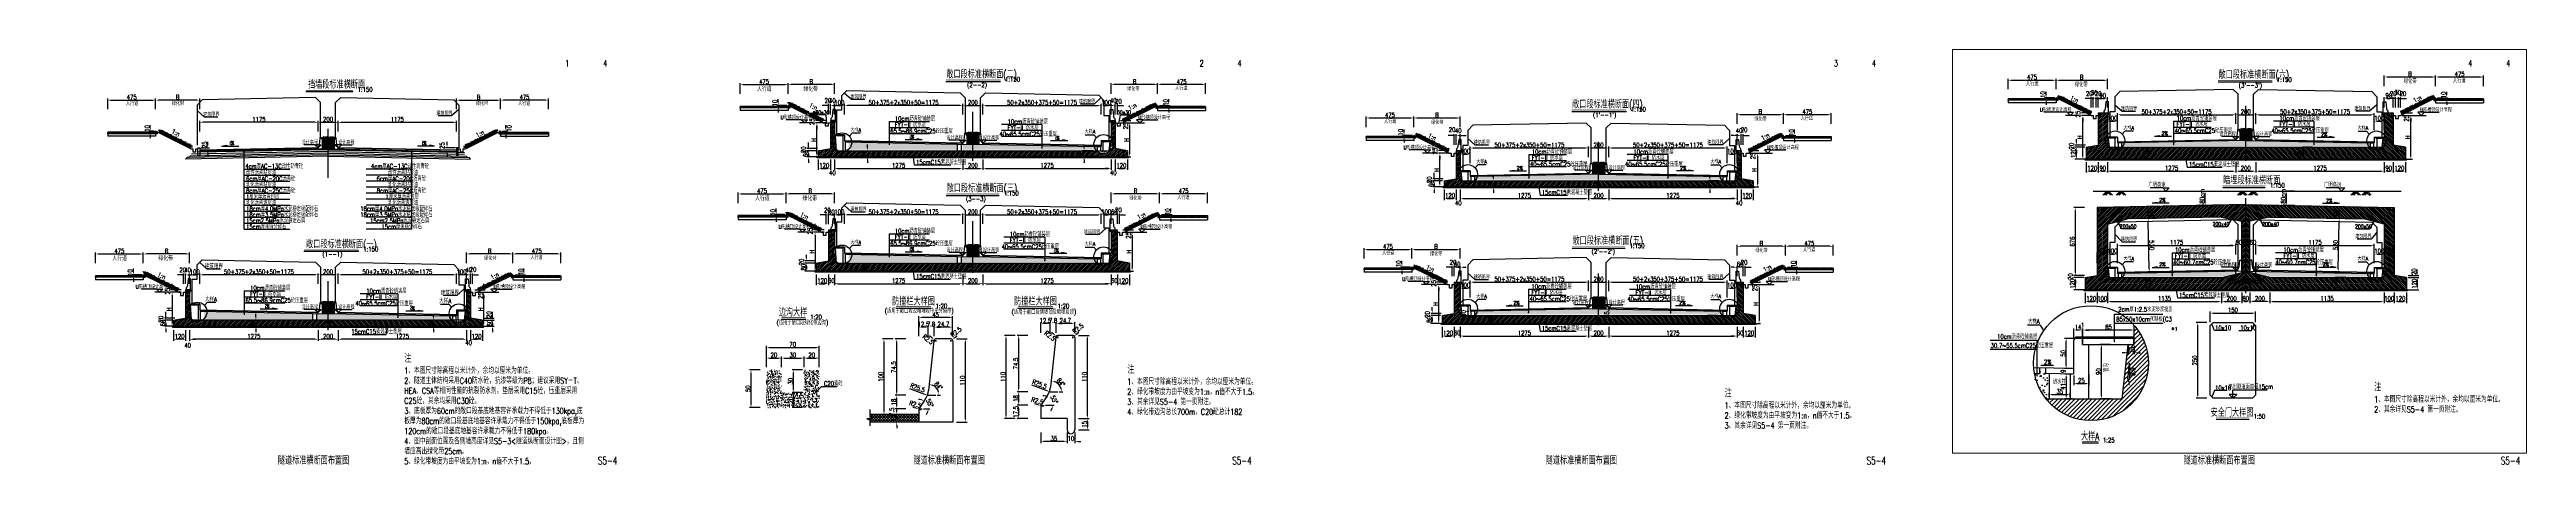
# Paper-space layout '布局1' of a CAD drawing. Header units: millimetres. Extents: x -810 to 830, y 12 to 287.
# The model-space entities are those that its viewports show. They can reach past a viewport. Long polylines and large blocks are cut down to what shows.
import ezdxf
from ezdxf.enums import TextEntityAlignment as Align

# ---------------------------------------------------------------- set-up
doc = ezdxf.new("R2010")
doc.units = ezdxf.units.MM
doc.header["$LTSCALE"] = 0.25
doc.header["$MEASUREMENT"] = 0
doc.linetypes.add('ACAD_ISO04W100', pattern=[30, 24, -3, 0, -3])
for name, color, linetype in [('1', 3, 'Continuous'), ('3', 3, 'Continuous'), ('中心线', 5, 'ACAD_ISO04W100'), ('填充', 8, 'Continuous'), ('尺寸', 7, 'Continuous'), ('建筑限界', 9, 'Continuous'), ('文字', 7, 'Continuous'), ('标注', 7, 'Continuous'), ('次轮廓线', 7, 'Continuous'), ('路面结构', 2, 'Continuous'), ('轮廓线', 1, 'Continuous')]:
    doc.layers.add(name, color=color, linetype=linetype)
doc.layers.get('Defpoints').off()
doc.styles.get("Standard").update_dxf_attribs({"font": 'simplex1.shx', "width": 0.7, "bigfont": 'hztxt.shx'})
doc.dimstyles.new('150', dxfattribs={"dimscale": 15, "dimtxt": 3, "dimasz": 2, "dimexe": 1, "dimexo": 1, "dimgap": 0.5, "dimtad": 1, "dimdec": 1, "dimdsep": 46, "dimtxsty": 'Standard', "dimcen": 0.5, "dimadec": 0, "dimazin": 0, "dimtfac": 1, "dimtdec": 1, "dimtofl": 0, "dimtmove": 2, "dimatfit": 3, "dimfxl": 0, "dimtolj": 1, "dimtzin": 0, "dimarcsym": 0})
doc.dimstyles.new('20', dxfattribs={"dimscale": 2, "dimtxt": 3, "dimasz": 2, "dimexe": 1, "dimexo": 1, "dimgap": 0.5, "dimtad": 1, "dimdec": 1, "dimdsep": 46, "dimtxsty": 'Standard', "dimcen": 0.5, "dimadec": 0, "dimazin": 0, "dimtfac": 1, "dimtdec": 1, "dimtofl": 0, "dimtmove": 2, "dimatfit": 3, "dimfxl": 0, "dimtolj": 1, "dimtzin": 0, "dimarcsym": 0})
doc.dimstyles.new('25', dxfattribs={"dimscale": 2.5, "dimtxt": 3, "dimasz": 2, "dimexe": 1, "dimexo": 1, "dimgap": 0.5, "dimtad": 1, "dimdec": 1, "dimdsep": 46, "dimtxsty": 'Standard', "dimcen": 0.5, "dimadec": 0, "dimazin": 0, "dimtfac": 1, "dimtdec": 1, "dimtofl": 0, "dimtmove": 2, "dimatfit": 3, "dimfxl": 0, "dimtolj": 1, "dimtzin": 0, "dimarcsym": 0})
doc.dimstyles.new('50', dxfattribs={"dimscale": 5, "dimtxt": 3, "dimasz": 2, "dimexe": 1, "dimexo": 1, "dimgap": 0.5, "dimtad": 1, "dimdec": 1, "dimdsep": 46, "dimtxsty": 'Standard', "dimcen": 0.5, "dimadec": 0, "dimazin": 0, "dimtfac": 1, "dimtdec": 1, "dimtofl": 0, "dimtmove": 2, "dimatfit": 3, "dimfxl": 0, "dimtolj": 1, "dimtzin": 0, "dimarcsym": 0})
pattern_1 = [(135, (2965.737, 0), (8.838835, 8.838835), [])]
pattern_2 = [(45, (0, 204.065), (-8.838835, 8.838835), [])]

# ---------------------------------------------------------------- blocks, each defined once
blk = doc.blocks.new('*D1')
at = {"layer": '标注', "color": 0, "lineweight": -2}
for p, q in [((-102.1, -788.8), (-102.1, -893.8)), ((17.9, -788.8), (17.9, -893.8)), ((-72.1, -878.8), (-12.1, -878.8))]:
    blk.add_line(p, q, dxfattribs=at)
at = {"layer": '标注', "color": 0}
for points in [[(-72.1, -873.8), (-72.1, -883.8), (-102.1, -878.8)], [(-12.1, -873.8), (-12.1, -883.8), (17.9, -878.8)]]:
    blk.add_solid(points, dxfattribs=at)
at = {"layer": '标注', "color": 0, "insert": (-42.1, -848.8), "char_height": 45, "attachment_point": 5}
blk.add_mtext('\\A1;120', dxfattribs=at)
blk = doc.blocks.new('*D2')
at = {"layer": '标注', "color": 0, "lineweight": -2}
for p, q in [((17.9, -788.8), (17.9, -893.8)), ((107.9, -788.8), (107.9, -893.8)), ((47.9, -878.8), (77.9, -878.8))]:
    blk.add_line(p, q, dxfattribs=at)
at = {"layer": '标注', "color": 0}
for points in [[(47.9, -873.8), (47.9, -883.8), (17.9, -878.8)], [(77.9, -873.8), (77.9, -883.8), (107.9, -878.8)]]:
    blk.add_solid(points, dxfattribs=at)
at = {"layer": '标注', "color": 0, "insert": (62.9, -848.8), "char_height": 45, "attachment_point": 5}
blk.add_mtext('\\A1;90', dxfattribs=at)
blk = doc.blocks.new('*D3')
at = {"layer": '标注', "color": 0, "lineweight": -2}
for p, q in [((107.9, -788.8), (107.9, -893.8)), ((1382.9, -788.8), (1382.9, -893.8)), ((137.9, -878.8), (1352.9, -878.8))]:
    blk.add_line(p, q, dxfattribs=at)
at = {"layer": '标注', "color": 0}
for points in [[(137.9, -873.8), (137.9, -883.8), (107.9, -878.8)], [(1352.9, -873.8), (1352.9, -883.8), (1382.9, -878.8)]]:
    blk.add_solid(points, dxfattribs=at)
at = {"layer": '标注', "color": 0, "insert": (745.4, -848.8), "char_height": 45, "attachment_point": 5}
blk.add_mtext('\\A1;1275', dxfattribs=at)
blk = doc.blocks.new('*D4')
at = {"layer": '标注', "color": 0, "lineweight": -2}
for p, q in [((1382.9, -788.8), (1382.9, -893.8)), ((1582.9, -788.8), (1582.9, -893.8)), ((1412.9, -878.8), (1552.9, -878.8))]:
    blk.add_line(p, q, dxfattribs=at)
at = {"layer": '标注', "color": 0}
for points in [[(1412.9, -873.8), (1412.9, -883.8), (1382.9, -878.8)], [(1552.9, -873.8), (1552.9, -883.8), (1582.9, -878.8)]]:
    blk.add_solid(points, dxfattribs=at)
at = {"layer": '标注', "color": 0, "insert": (1482.9, -848.8), "char_height": 45, "attachment_point": 5}
blk.add_mtext('\\A1;200', dxfattribs=at)
blk = doc.blocks.new('*D5')
at = {"layer": '标注', "color": 0, "lineweight": -2}
for p, q in [((1582.9, -788.8), (1582.9, -893.8)), ((2857.9, -788.8), (2857.9, -893.8)), ((1612.9, -878.8), (2827.9, -878.8))]:
    blk.add_line(p, q, dxfattribs=at)
at = {"layer": '标注', "color": 0}
for points in [[(1612.9, -873.8), (1612.9, -883.8), (1582.9, -878.8)], [(2827.9, -873.8), (2827.9, -883.8), (2857.9, -878.8)]]:
    blk.add_solid(points, dxfattribs=at)
at = {"layer": '标注', "color": 0, "insert": (2220.4, -848.8), "char_height": 45, "attachment_point": 5}
blk.add_mtext('\\A1;1275', dxfattribs=at)
blk = doc.blocks.new('*D6')
at = {"layer": '标注', "color": 0, "lineweight": -2}
for p, q in [((2857.9, -788.8), (2857.9, -893.8)), ((2947.9, -788.8), (2947.9, -893.8)), ((2887.9, -878.8), (2917.9, -878.8))]:
    blk.add_line(p, q, dxfattribs=at)
at = {"layer": '标注', "color": 0}
for points in [[(2887.9, -873.8), (2887.9, -883.8), (2857.9, -878.8)], [(2917.9, -873.8), (2917.9, -883.8), (2947.9, -878.8)]]:
    blk.add_solid(points, dxfattribs=at)
at = {"layer": '标注', "color": 0, "insert": (2902.9, -848.8), "char_height": 45, "attachment_point": 5}
blk.add_mtext('\\A1;90', dxfattribs=at)
blk = doc.blocks.new('*D7')
at = {"layer": '标注', "color": 0, "lineweight": -2}
for p, q in [((2947.9, -788.8), (2947.9, -893.8)), ((3067.9, -788.8), (3067.9, -893.8)), ((2977.9, -878.8), (3037.9, -878.8))]:
    blk.add_line(p, q, dxfattribs=at)
at = {"layer": '标注', "color": 0}
for points in [[(2977.9, -873.8), (2977.9, -883.8), (2947.9, -878.8)], [(3037.9, -873.8), (3037.9, -883.8), (3067.9, -878.8)]]:
    blk.add_solid(points, dxfattribs=at)
at = {"layer": '标注', "color": 0, "insert": (3007.9, -848.8), "char_height": 45, "attachment_point": 5}
blk.add_mtext('\\A1;120', dxfattribs=at)
blk = doc.blocks.new('*D8')
at = {"layer": '标注', "color": 0, "lineweight": -2}
for p, q in [((-117.1, -640.2), (-214.8, -640.2)), ((-199.8, -730.2), (-199.8, -670.2)), ((-117.1, -760.2), (-214.8, -760.2))]:
    blk.add_line(p, q, dxfattribs=at)
at = {"layer": '标注', "color": 0}
for points in [[(-204.8, -670.2), (-194.8, -670.2), (-199.8, -640.2)], [(-204.8, -730.2), (-194.8, -730.2), (-199.8, -760.2)]]:
    blk.add_solid(points, dxfattribs=at)
at = {"layer": '标注', "color": 0, "insert": (-229.8, -700.2), "char_height": 45, "attachment_point": 5, "rotation": 90}
blk.add_mtext('\\A1;120', dxfattribs=at)
blk = doc.blocks.new('*D9')
at = {"layer": '标注', "color": 0, "lineweight": -2}
for p, q in [((-199.8, -590.2), (-199.8, -560.2)), ((-109.8, -620.2), (-214.8, -620.2)), ((-117.1, -640.2), (-214.8, -640.2)), ((-199.8, -670.2), (-199.8, -700.2))]:
    blk.add_line(p, q, dxfattribs=at)
at = {"layer": '标注', "color": 0}
for points in [[(-204.8, -590.2), (-194.8, -590.2), (-199.8, -620.2)], [(-204.8, -670.2), (-194.8, -670.2), (-199.8, -640.2)]]:
    blk.add_solid(points, dxfattribs=at)
at = {"layer": '标注', "color": 0, "insert": (-248.6, -630.2), "char_height": 45, "attachment_point": 5, "rotation": 90}
blk.add_mtext('\\A1;20', dxfattribs=at)
blk = doc.blocks.new('*D10')
at = {"layer": '标注', "color": 0, "lineweight": -2}
for p, q in [((423.5, -640.2), (528.5, -640.2)), ((513.5, -670.2), (513.5, -730.2)), ((423.5, -760.2), (528.5, -760.2))]:
    blk.add_line(p, q, dxfattribs=at)
at = {"layer": '标注', "color": 0}
for points in [[(508.5, -670.2), (518.5, -670.2), (513.5, -640.2)], [(508.5, -730.2), (518.5, -730.2), (513.5, -760.2)]]:
    blk.add_solid(points, dxfattribs=at)
at = {"layer": '标注', "color": 0, "insert": (483.5, -700.2), "char_height": 45, "attachment_point": 5, "rotation": 90}
blk.add_mtext('\\A1;120', dxfattribs=at)
blk = doc.blocks.new('*D11')
at = {"layer": '标注', "color": 0, "lineweight": -2}
for p, q in [((17.9, -248.5), (17.9, -143.5)), ((47.9, -158.5), (77.9, -158.5)), ((107.9, -248.5), (107.9, -143.5))]:
    blk.add_line(p, q, dxfattribs=at)
at = {"layer": '标注', "color": 0}
for points in [[(47.9, -153.5), (47.9, -163.5), (17.9, -158.5)], [(77.9, -153.5), (77.9, -163.5), (107.9, -158.5)]]:
    blk.add_solid(points, dxfattribs=at)
at = {"layer": '标注', "color": 0, "insert": (62.9, -128.5), "char_height": 45, "attachment_point": 5}
blk.add_mtext('\\A1;90', dxfattribs=at)
blk = doc.blocks.new('*D12')
at = {"layer": '标注', "color": 0, "lineweight": -2}
for p, q in [((107.9, -473.3), (107.9, -368.3)), ((137.9, -383.3), (177.9, -383.3)), ((207.9, -473.3), (207.9, -368.3))]:
    blk.add_line(p, q, dxfattribs=at)
at = {"layer": '标注', "color": 0}
for points in [[(137.9, -378.3), (137.9, -388.3), (107.9, -383.3)], [(177.9, -378.3), (177.9, -388.3), (207.9, -383.3)]]:
    blk.add_solid(points, dxfattribs=at)
at = {"layer": '标注', "color": 0, "insert": (157.9, -353.3), "char_height": 45, "attachment_point": 5}
blk.add_mtext('\\A1;100', dxfattribs=at)
blk = doc.blocks.new('*D13')
at = {"layer": '标注', "color": 0, "lineweight": -2}
for p, q in [((207.9, -409.3), (207.9, -304.3)), ((237.9, -319.3), (1352.9, -319.3)), ((1382.9, -409.3), (1382.9, -304.3))]:
    blk.add_line(p, q, dxfattribs=at)
at = {"layer": '标注', "color": 0}
for points in [[(237.9, -314.3), (237.9, -324.3), (207.9, -319.3)], [(1352.9, -314.3), (1352.9, -324.3), (1382.9, -319.3)]]:
    blk.add_solid(points, dxfattribs=at)
at = {"layer": '标注', "color": 0, "insert": (795.4, -289.3), "char_height": 45, "attachment_point": 5}
blk.add_mtext('\\A1;50+375+2x350+50=1175', dxfattribs=at)
blk = doc.blocks.new('*D14')
at = {"layer": '标注', "color": 0, "lineweight": -2}
for p, q in [((1382.9, -409.3), (1382.9, -304.3)), ((1412.9, -319.3), (1552.9, -319.3)), ((1582.9, -409.3), (1582.9, -304.3))]:
    blk.add_line(p, q, dxfattribs=at)
at = {"layer": '标注', "color": 0}
for points in [[(1412.9, -314.3), (1412.9, -324.3), (1382.9, -319.3)], [(1552.9, -314.3), (1552.9, -324.3), (1582.9, -319.3)]]:
    blk.add_solid(points, dxfattribs=at)
at = {"layer": '标注', "color": 0, "insert": (1482.9, -289.3), "char_height": 45, "attachment_point": 5}
blk.add_mtext('\\A1;200', dxfattribs=at)
blk = doc.blocks.new('*D15')
at = {"layer": '标注', "color": 0, "lineweight": -2}
for p, q in [((2857.9, -248.5), (2857.9, -143.5)), ((2887.9, -158.5), (2917.9, -158.5)), ((2947.9, -248.5), (2947.9, -143.5))]:
    blk.add_line(p, q, dxfattribs=at)
at = {"layer": '标注', "color": 0}
for points in [[(2887.9, -153.5), (2887.9, -163.5), (2857.9, -158.5)], [(2917.9, -153.5), (2917.9, -163.5), (2947.9, -158.5)]]:
    blk.add_solid(points, dxfattribs=at)
at = {"layer": '标注', "color": 0, "insert": (2902.9, -128.5), "char_height": 45, "attachment_point": 5}
blk.add_mtext('\\A1;90', dxfattribs=at)
blk = doc.blocks.new('*D16')
at = {"layer": '标注', "color": 0, "lineweight": -2}
for p, q in [((1582.9, -409.3), (1582.9, -304.3)), ((1612.9, -319.3), (2727.9, -319.3)), ((2757.9, -409.3), (2757.9, -304.3))]:
    blk.add_line(p, q, dxfattribs=at)
at = {"layer": '标注', "color": 0}
for points in [[(1612.9, -314.3), (1612.9, -324.3), (1582.9, -319.3)], [(2727.9, -314.3), (2727.9, -324.3), (2757.9, -319.3)]]:
    blk.add_solid(points, dxfattribs=at)
at = {"layer": '标注', "color": 0, "insert": (2170.4, -289.3), "char_height": 45, "attachment_point": 5}
blk.add_mtext('\\A1;50+2x350+375+50=1175', dxfattribs=at)
blk = doc.blocks.new('*D17')
at = {"layer": '标注', "color": 0, "lineweight": -2}
for p, q in [((2757.9, -473.3), (2757.9, -368.3)), ((2787.9, -383.3), (2827.9, -383.3)), ((2857.9, -473.3), (2857.9, -368.3))]:
    blk.add_line(p, q, dxfattribs=at)
at = {"layer": '标注', "color": 0}
for points in [[(2787.9, -378.3), (2787.9, -388.3), (2757.9, -383.3)], [(2827.9, -378.3), (2827.9, -388.3), (2857.9, -383.3)]]:
    blk.add_solid(points, dxfattribs=at)
at = {"layer": '标注', "color": 0, "insert": (2807.9, -353.3), "char_height": 45, "attachment_point": 5}
blk.add_mtext('\\A1;100', dxfattribs=at)
blk = doc.blocks.new('*D18')
at = {"layer": '标注', "color": 0, "lineweight": -2}
for p, q in [((-112.1, -2083), (-112.1, -2188)), ((7.9, -2083), (7.9, -2188)), ((-82.1, -2173), (-22.1, -2173))]:
    blk.add_line(p, q, dxfattribs=at)
at = {"layer": '标注', "color": 0}
for points in [[(-82.1, -2168), (-82.1, -2178), (-112.1, -2173)], [(-22.1, -2168), (-22.1, -2178), (7.9, -2173)]]:
    blk.add_solid(points, dxfattribs=at)
at = {"layer": '标注', "color": 0, "insert": (-52.1, -2143), "char_height": 45, "attachment_point": 5}
blk.add_mtext('\\A1;120', dxfattribs=at)
blk = doc.blocks.new('*D23')
at = {"layer": '标注', "color": 0, "lineweight": -2}
for p, q in [((7.9, -2083), (7.9, -2188)), ((107.9, -2083), (107.9, -2188)), ((37.9, -2173), (77.9, -2173))]:
    blk.add_line(p, q, dxfattribs=at)
at = {"layer": '标注', "color": 0}
for points in [[(37.9, -2168), (37.9, -2178), (7.9, -2173)], [(77.9, -2168), (77.9, -2178), (107.9, -2173)]]:
    blk.add_solid(points, dxfattribs=at)
at = {"layer": '标注', "color": 0, "insert": (57.9, -2143), "char_height": 45, "attachment_point": 5}
blk.add_mtext('\\A1;100', dxfattribs=at)
blk = doc.blocks.new('*D24')
at = {"layer": '标注', "color": 0, "lineweight": -2}
for p, q in [((107.9, -2083), (107.9, -2188)), ((1242.9, -2083), (1242.9, -2188)), ((137.9, -2173), (1212.9, -2173))]:
    blk.add_line(p, q, dxfattribs=at)
at = {"layer": '标注', "color": 0}
for points in [[(137.9, -2168), (137.9, -2178), (107.9, -2173)], [(1212.9, -2168), (1212.9, -2178), (1242.9, -2173)]]:
    blk.add_solid(points, dxfattribs=at)
at = {"layer": '标注', "color": 0, "insert": (675.4, -2143), "char_height": 45, "attachment_point": 5}
blk.add_mtext('\\A1;1135', dxfattribs=at)
blk = doc.blocks.new('*D25')
at = {"layer": '标注', "color": 0, "lineweight": -2}
for p, q in [((1442.9, -2083), (1442.9, -2188)), ((1522.9, -2083), (1522.9, -2188)), ((1472.9, -2173), (1492.9, -2173))]:
    blk.add_line(p, q, dxfattribs=at)
at = {"layer": '标注', "color": 0}
for points in [[(1472.9, -2168), (1472.9, -2178), (1442.9, -2173)], [(1492.9, -2168), (1492.9, -2178), (1522.9, -2173)]]:
    blk.add_solid(points, dxfattribs=at)
at = {"layer": '标注', "color": 0, "insert": (1482.9, -2143), "char_height": 45, "attachment_point": 5}
blk.add_mtext('\\A1;80', dxfattribs=at)
blk = doc.blocks.new('*D26')
at = {"layer": '标注', "color": 0, "lineweight": -2}
for p, q in [((1722.9, -2083), (1722.9, -2188)), ((2857.9, -2083), (2857.9, -2188)), ((1752.9, -2173), (2827.9, -2173))]:
    blk.add_line(p, q, dxfattribs=at)
at = {"layer": '标注', "color": 0}
for points in [[(1752.9, -2168), (1752.9, -2178), (1722.9, -2173)], [(2827.9, -2168), (2827.9, -2178), (2857.9, -2173)]]:
    blk.add_solid(points, dxfattribs=at)
at = {"layer": '标注', "color": 0, "insert": (2290.4, -2143), "char_height": 45, "attachment_point": 5}
blk.add_mtext('\\A1;1135', dxfattribs=at)
blk = doc.blocks.new('*D27')
at = {"layer": '标注', "color": 0, "lineweight": -2}
for p, q in [((2857.9, -2083), (2857.9, -2188)), ((2957.9, -2083), (2957.9, -2188)), ((2887.9, -2173), (2927.9, -2173))]:
    blk.add_line(p, q, dxfattribs=at)
at = {"layer": '标注', "color": 0}
for points in [[(2887.9, -2168), (2887.9, -2178), (2857.9, -2173)], [(2927.9, -2168), (2927.9, -2178), (2957.9, -2173)]]:
    blk.add_solid(points, dxfattribs=at)
at = {"layer": '标注', "color": 0, "insert": (2907.9, -2143), "char_height": 45, "attachment_point": 5}
blk.add_mtext('\\A1;100', dxfattribs=at)
blk = doc.blocks.new('*D28')
at = {"layer": '标注', "color": 0, "lineweight": -2}
for p, q in [((2957.9, -2083), (2957.9, -2188)), ((3077.9, -2083), (3077.9, -2188)), ((2987.9, -2173), (3047.9, -2173))]:
    blk.add_line(p, q, dxfattribs=at)
at = {"layer": '标注', "color": 0}
for points in [[(2987.9, -2168), (2987.9, -2178), (2957.9, -2173)], [(3047.9, -2168), (3047.9, -2178), (3077.9, -2173)]]:
    blk.add_solid(points, dxfattribs=at)
at = {"layer": '标注', "color": 0, "insert": (3017.9, -2143), "char_height": 45, "attachment_point": 5}
blk.add_mtext('\\A1;120', dxfattribs=at)
blk = doc.blocks.new('*D29')
at = {"layer": '标注', "color": 0, "lineweight": -2}
for p, q in [((-127.1, -1935.7), (-224.8, -1935.7)), ((-209.8, -2025.7), (-209.8, -1965.7)), ((-127.1, -2055.7), (-224.8, -2055.7))]:
    blk.add_line(p, q, dxfattribs=at)
at = {"layer": '标注', "color": 0}
for points in [[(-214.8, -1965.7), (-204.8, -1965.7), (-209.8, -1935.7)], [(-214.8, -2025.7), (-204.8, -2025.7), (-209.8, -2055.7)]]:
    blk.add_solid(points, dxfattribs=at)
at = {"layer": '标注', "color": 0, "insert": (-239.8, -1995.7), "char_height": 45, "attachment_point": 5, "rotation": 90}
blk.add_mtext('\\A1;120', dxfattribs=at)
blk = doc.blocks.new('*D30')
at = {"layer": '标注', "color": 0, "lineweight": -2}
for p, q in [((-209.8, -1885.7), (-209.8, -1855.7)), ((-119.8, -1915.7), (-224.8, -1915.7)), ((-127.1, -1935.7), (-224.8, -1935.7)), ((-209.8, -1965.7), (-209.8, -1995.7))]:
    blk.add_line(p, q, dxfattribs=at)
at = {"layer": '标注', "color": 0}
for points in [[(-214.8, -1885.7), (-204.8, -1885.7), (-209.8, -1915.7)], [(-214.8, -1965.7), (-204.8, -1965.7), (-209.8, -1935.7)]]:
    blk.add_solid(points, dxfattribs=at)
at = {"layer": '标注', "color": 0, "insert": (-258.6, -1925.7), "char_height": 45, "attachment_point": 5, "rotation": 90}
blk.add_mtext('\\A1;20', dxfattribs=at)
blk = doc.blocks.new('*D31')
at = {"layer": '标注', "color": 0, "lineweight": -2}
for p, q in [((448.7, -1935.7), (553.7, -1935.7)), ((538.7, -1965.7), (538.7, -2025.7)), ((448.7, -2055.7), (553.7, -2055.7))]:
    blk.add_line(p, q, dxfattribs=at)
at = {"layer": '标注', "color": 0}
for points in [[(533.7, -1965.7), (543.7, -1965.7), (538.7, -1935.7)], [(533.7, -2025.7), (543.7, -2025.7), (538.7, -2055.7)]]:
    blk.add_solid(points, dxfattribs=at)
at = {"layer": '标注', "color": 0, "insert": (508.7, -1995.7), "char_height": 45, "attachment_point": 5, "rotation": 90}
blk.add_mtext('\\A1;120', dxfattribs=at)
blk = doc.blocks.new('*D19')
at = {"layer": '标注', "color": 0, "lineweight": -2}
for p, q in [((107.9, -1791.8), (107.9, -1686.8)), ((137.9, -1701.8), (177.9, -1701.8)), ((207.9, -1791.8), (207.9, -1686.8))]:
    blk.add_line(p, q, dxfattribs=at)
at = {"layer": '标注', "color": 0}
for points in [[(137.9, -1696.8), (137.9, -1706.8), (107.9, -1701.8)], [(177.9, -1696.8), (177.9, -1706.8), (207.9, -1701.8)]]:
    blk.add_solid(points, dxfattribs=at)
at = {"layer": '标注', "color": 0, "insert": (157.9, -1671.8), "char_height": 45, "attachment_point": 5}
blk.add_mtext('\\A1;100', dxfattribs=at)
blk = doc.blocks.new('*D20')
at = {"layer": '标注', "color": 0, "lineweight": -2}
for p, q in [((207.9, -1705.3), (207.9, -1600.3)), ((1382.9, -1705.3), (1382.9, -1600.3)), ((237.9, -1615.3), (1352.9, -1615.3))]:
    blk.add_line(p, q, dxfattribs=at)
at = {"layer": '标注', "color": 0}
for points in [[(237.9, -1610.3), (237.9, -1620.3), (207.9, -1615.3)], [(1352.9, -1610.3), (1352.9, -1620.3), (1382.9, -1615.3)]]:
    blk.add_solid(points, dxfattribs=at)
at = {"layer": '标注', "color": 0, "insert": (795.4, -1585.3), "char_height": 45, "attachment_point": 5}
blk.add_mtext('\\A1;1175', dxfattribs=at)
blk = doc.blocks.new('*D21')
at = {"layer": '标注', "color": 0, "lineweight": -2}
for p, q in [((1582.9, -1705.3), (1582.9, -1600.3)), ((2757.9, -1705.3), (2757.9, -1600.3)), ((1612.9, -1615.3), (2727.9, -1615.3))]:
    blk.add_line(p, q, dxfattribs=at)
at = {"layer": '标注', "color": 0}
for points in [[(1612.9, -1610.3), (1612.9, -1620.3), (1582.9, -1615.3)], [(2727.9, -1610.3), (2727.9, -1620.3), (2757.9, -1615.3)]]:
    blk.add_solid(points, dxfattribs=at)
at = {"layer": '标注', "color": 0, "insert": (2170.4, -1585.3), "char_height": 45, "attachment_point": 5}
blk.add_mtext('\\A1;1175', dxfattribs=at)
blk = doc.blocks.new('*D22')
at = {"layer": '标注', "color": 0, "lineweight": -2}
for p, q in [((2757.9, -1791.8), (2757.9, -1686.8)), ((2787.9, -1701.8), (2827.9, -1701.8)), ((2857.9, -1791.8), (2857.9, -1686.8))]:
    blk.add_line(p, q, dxfattribs=at)
at = {"layer": '标注', "color": 0}
for points in [[(2787.9, -1696.8), (2787.9, -1706.8), (2757.9, -1701.8)], [(2827.9, -1696.8), (2827.9, -1706.8), (2857.9, -1701.8)]]:
    blk.add_solid(points, dxfattribs=at)
at = {"layer": '标注', "color": 0, "insert": (2807.9, -1671.8), "char_height": 45, "attachment_point": 5}
blk.add_mtext('\\A1;100', dxfattribs=at)
blk = doc.blocks.new('箭头')
at = {"layer": '尺寸'}
blk.add_hatch(color=256, dxfattribs=at).paths.add_polyline_path([(0, 0), (-0.35, 0.6), (-3.63, 0)])
for p, q in [((-3.63, 0), (-0.35, 0.6)), ((-3.63, 0), (7.74, 0)), ((-0.35, 0.6), (0, 0))]:
    blk.add_line(p, q, dxfattribs=at)
blk = doc.blocks.new('*D33')
at = {"layer": '标注', "color": 0, "lineweight": -2}
for p, q in [((601, -1227.8), (496, -1229.9)), ((512.8, -1319.6), (511.6, -1259.6)), ((603.4, -1347.8), (498.4, -1349.9))]:
    blk.add_line(p, q, dxfattribs=at)
at = {"layer": '标注', "color": 0}
for points in [[(516.6, -1259.5), (506.6, -1259.7), (511, -1229.6)], [(517.8, -1319.5), (507.8, -1319.7), (513.4, -1349.6)]]:
    blk.add_solid(points, dxfattribs=at)
at = {"layer": '标注', "color": 0, "insert": (542.2, -1289), "char_height": 45, "attachment_point": 5, "rotation": 271.1458}
blk.add_mtext('\\A1;120', dxfattribs=at)
blk = doc.blocks.new('*D34')
at = {"layer": '标注', "color": 0, "lineweight": -2}
for p, q in [((2322.9, -1227), (2427.8, -1229.1)), ((2411, -1318.7), (2412.2, -1258.8)), ((2320.5, -1346.9), (2425.4, -1349))]:
    blk.add_line(p, q, dxfattribs=at)
at = {"layer": '标注', "color": 0}
for points in [[(2407.2, -1258.7), (2417.2, -1258.9), (2412.8, -1228.8)], [(2406, -1318.6), (2416, -1318.8), (2410.4, -1348.7)]]:
    blk.add_solid(points, dxfattribs=at)
at = {"layer": '标注', "color": 0, "insert": (2381.6, -1288.2), "char_height": 45, "attachment_point": 5, "rotation": 88.8542}
blk.add_mtext('\\A1;120', dxfattribs=at)
blk = doc.blocks.new('*D35')
at = {"layer": '标注', "color": 0, "lineweight": -2}
for p, q in [((7.9, -1791.8), (7.9, -1686.8)), ((77.9, -1701.8), (37.9, -1701.8)), ((107.9, -1791.8), (107.9, -1686.8))]:
    blk.add_line(p, q, dxfattribs=at)
at = {"layer": '标注', "color": 0}
for points in [[(37.9, -1696.8), (37.9, -1706.8), (7.9, -1701.8)], [(77.9, -1696.8), (77.9, -1706.8), (107.9, -1701.8)]]:
    blk.add_solid(points, dxfattribs=at)
at = {"layer": '标注', "color": 0, "insert": (57.9, -1671.8), "char_height": 45, "attachment_point": 5}
blk.add_mtext('\\A1;100', dxfattribs=at)
blk = doc.blocks.new('*D36')
at = {"layer": '标注', "color": 0, "lineweight": -2}
for p, q in [((2857.9, -1791.8), (2857.9, -1686.8)), ((2887.9, -1701.8), (2927.9, -1701.8)), ((2957.9, -1791.8), (2957.9, -1686.8))]:
    blk.add_line(p, q, dxfattribs=at)
at = {"layer": '标注', "color": 0}
for points in [[(2887.9, -1696.8), (2887.9, -1706.8), (2857.9, -1701.8)], [(2927.9, -1696.8), (2927.9, -1706.8), (2957.9, -1701.8)]]:
    blk.add_solid(points, dxfattribs=at)
at = {"layer": '标注', "color": 0, "insert": (2907.9, -1671.8), "char_height": 45, "attachment_point": 5}
blk.add_mtext('\\A1;100', dxfattribs=at)
blk = doc.blocks.new('*D37')
at = {"layer": '标注', "color": 0, "lineweight": -2}
for p, q in [((3185.9, -1885.7), (3185.9, -1855.7)), ((3095.9, -1915.7), (3200.9, -1915.7)), ((3095.9, -1935.7), (3200.9, -1935.7)), ((3185.9, -1965.7), (3185.9, -1995.7))]:
    blk.add_line(p, q, dxfattribs=at)
at = {"layer": '标注', "color": 0}
for points in [[(3180.9, -1885.7), (3190.9, -1885.7), (3185.9, -1915.7)], [(3180.9, -1965.7), (3190.9, -1965.7), (3185.9, -1935.7)]]:
    blk.add_solid(points, dxfattribs=at)
at = {"layer": '标注', "color": 0, "insert": (3153.6, -1877.1), "char_height": 45, "attachment_point": 5, "rotation": 90}
blk.add_mtext('\\A1;20', dxfattribs=at)
blk = doc.blocks.new('*D38')
at = {"layer": '标注', "color": 0, "lineweight": -2}
for p, q in [((3095.9, -1935.7), (3200.9, -1935.7)), ((3185.9, -1965.7), (3185.9, -2025.7)), ((3095.9, -2055.7), (3200.9, -2055.7))]:
    blk.add_line(p, q, dxfattribs=at)
at = {"layer": '标注', "color": 0}
for points in [[(3180.9, -1965.7), (3190.9, -1965.7), (3185.9, -1935.7)], [(3180.9, -2025.7), (3190.9, -2025.7), (3185.9, -2055.7)]]:
    blk.add_solid(points, dxfattribs=at)
at = {"layer": '标注', "color": 0, "insert": (3155.9, -1995.7), "char_height": 45, "attachment_point": 5, "rotation": 90}
blk.add_mtext('\\A1;120', dxfattribs=at)
blk = doc.blocks.new('*D39')
at = {"layer": '标注', "color": 0, "lineweight": -2}
for p, q in [((-72.1, 2032.3), (-72.1, 1927.3)), ((47.9, 2032.3), (47.9, 1927.3)), ((-42.1, 1942.3), (17.9, 1942.3))]:
    blk.add_line(p, q, dxfattribs=at)
at = {"layer": '标注', "color": 0}
for points in [[(-42.1, 1947.3), (-42.1, 1937.3), (-72.1, 1942.3)], [(17.9, 1947.3), (17.9, 1937.3), (47.9, 1942.3)]]:
    blk.add_solid(points, dxfattribs=at)
at = {"layer": '标注', "color": 0, "insert": (-12.1, 1972.3), "char_height": 45, "attachment_point": 5}
blk.add_mtext('\\A1;120', dxfattribs=at)
blk = doc.blocks.new('*D40')
at = {"layer": '标注', "color": 0, "lineweight": -2}
for p, q in [((47.9, 2032.3), (47.9, 1927.3)), ((107.9, 2032.3), (107.9, 1927.3)), ((17.9, 1942.3), (-12.1, 1942.3)), ((137.9, 1942.3), (167.9, 1942.3))]:
    blk.add_line(p, q, dxfattribs=at)
at = {"layer": '标注', "color": 0}
for points in [[(17.9, 1947.3), (17.9, 1937.3), (47.9, 1942.3)], [(137.9, 1947.3), (137.9, 1937.3), (107.9, 1942.3)]]:
    blk.add_solid(points, dxfattribs=at)
at = {"layer": '标注', "color": 0, "insert": (77.9, 1972.3), "char_height": 45, "attachment_point": 5}
blk.add_mtext('\\A1;60', dxfattribs=at)
blk = doc.blocks.new('*D41')
at = {"layer": '标注', "color": 0, "lineweight": -2}
for p, q in [((107.9, 2032.3), (107.9, 1927.3)), ((1382.9, 2032.3), (1382.9, 1927.3)), ((137.9, 1942.3), (1352.9, 1942.3))]:
    blk.add_line(p, q, dxfattribs=at)
at = {"layer": '标注', "color": 0}
for points in [[(137.9, 1947.3), (137.9, 1937.3), (107.9, 1942.3)], [(1352.9, 1947.3), (1352.9, 1937.3), (1382.9, 1942.3)]]:
    blk.add_solid(points, dxfattribs=at)
at = {"layer": '标注', "color": 0, "insert": (745.4, 1972.3), "char_height": 45, "attachment_point": 5}
blk.add_mtext('\\A1;1275', dxfattribs=at)
blk = doc.blocks.new('*D42')
at = {"layer": '标注', "color": 0, "lineweight": -2}
for p, q in [((1382.9, 2032.3), (1382.9, 1927.3)), ((1582.9, 2032.3), (1582.9, 1927.3)), ((1412.9, 1942.3), (1552.9, 1942.3))]:
    blk.add_line(p, q, dxfattribs=at)
at = {"layer": '标注', "color": 0}
for points in [[(1412.9, 1947.3), (1412.9, 1937.3), (1382.9, 1942.3)], [(1552.9, 1947.3), (1552.9, 1937.3), (1582.9, 1942.3)]]:
    blk.add_solid(points, dxfattribs=at)
at = {"layer": '标注', "color": 0, "insert": (1482.9, 1972.3), "char_height": 45, "attachment_point": 5}
blk.add_mtext('\\A1;200', dxfattribs=at)
blk = doc.blocks.new('*D43')
at = {"layer": '标注', "color": 0, "lineweight": -2}
for p, q in [((1582.9, 2032.3), (1582.9, 1927.3)), ((2857.9, 2032.3), (2857.9, 1927.3)), ((1612.9, 1942.3), (2827.9, 1942.3))]:
    blk.add_line(p, q, dxfattribs=at)
at = {"layer": '标注', "color": 0}
for points in [[(1612.9, 1947.3), (1612.9, 1937.3), (1582.9, 1942.3)], [(2827.9, 1947.3), (2827.9, 1937.3), (2857.9, 1942.3)]]:
    blk.add_solid(points, dxfattribs=at)
at = {"layer": '标注', "color": 0, "insert": (2220.4, 1972.3), "char_height": 45, "attachment_point": 5}
blk.add_mtext('\\A1;1275', dxfattribs=at)
blk = doc.blocks.new('*D44')
at = {"layer": '标注', "color": 0, "lineweight": -2}
for p, q in [((2857.9, 2032.3), (2857.9, 1927.3)), ((2917.9, 2032.3), (2917.9, 1927.3)), ((2827.9, 1942.3), (2797.9, 1942.3)), ((2947.9, 1942.3), (2977.9, 1942.3))]:
    blk.add_line(p, q, dxfattribs=at)
at = {"layer": '标注', "color": 0}
for points in [[(2827.9, 1947.3), (2827.9, 1937.3), (2857.9, 1942.3)], [(2947.9, 1947.3), (2947.9, 1937.3), (2917.9, 1942.3)]]:
    blk.add_solid(points, dxfattribs=at)
at = {"layer": '标注', "color": 0, "insert": (2887.9, 1972.3), "char_height": 45, "attachment_point": 5}
blk.add_mtext('\\A1;60', dxfattribs=at)
blk = doc.blocks.new('*D45')
at = {"layer": '标注', "color": 0, "lineweight": -2}
for p, q in [((2917.9, 2032.3), (2917.9, 1927.3)), ((3037.9, 2032.3), (3037.9, 1927.3)), ((2947.9, 1942.3), (3007.9, 1942.3))]:
    blk.add_line(p, q, dxfattribs=at)
at = {"layer": '标注', "color": 0}
for points in [[(2947.9, 1947.3), (2947.9, 1937.3), (2917.9, 1942.3)], [(3007.9, 1947.3), (3007.9, 1937.3), (3037.9, 1942.3)]]:
    blk.add_solid(points, dxfattribs=at)
at = {"layer": '标注', "color": 0, "insert": (2977.9, 1972.3), "char_height": 45, "attachment_point": 5}
blk.add_mtext('\\A1;120', dxfattribs=at)
blk = doc.blocks.new('*D46')
at = {"layer": '标注', "color": 0, "lineweight": -2}
for p, q in [((-87.1, 2147.5), (-184.8, 2147.5)), ((-169.8, 2097.5), (-169.8, 2117.5)), ((-87.1, 2067.5), (-184.8, 2067.5))]:
    blk.add_line(p, q, dxfattribs=at)
at = {"layer": '标注', "color": 0}
for points in [[(-174.8, 2117.5), (-164.8, 2117.5), (-169.8, 2147.5)], [(-174.8, 2097.5), (-164.8, 2097.5), (-169.8, 2067.5)]]:
    blk.add_solid(points, dxfattribs=at)
at = {"layer": '标注', "color": 0, "insert": (-199.8, 2107.5), "char_height": 45, "attachment_point": 5, "rotation": 90}
blk.add_mtext('\\A1;80', dxfattribs=at)
blk = doc.blocks.new('*D47')
at = {"layer": '标注', "color": 0, "lineweight": -2}
for p, q in [((-169.8, 2197.5), (-169.8, 2227.5)), ((-79.8, 2167.5), (-184.8, 2167.5)), ((-87.1, 2147.5), (-184.8, 2147.5)), ((-169.8, 2117.5), (-169.8, 2087.5))]:
    blk.add_line(p, q, dxfattribs=at)
at = {"layer": '标注', "color": 0}
for points in [[(-174.8, 2197.5), (-164.8, 2197.5), (-169.8, 2167.5)], [(-174.8, 2117.5), (-164.8, 2117.5), (-169.8, 2147.5)]]:
    blk.add_solid(points, dxfattribs=at)
at = {"layer": '标注', "color": 0, "insert": (-218.6, 2157.5), "char_height": 45, "attachment_point": 5, "rotation": 90}
blk.add_mtext('\\A1;20', dxfattribs=at)
blk = doc.blocks.new('*D48')
at = {"layer": '标注', "color": 0, "lineweight": -2}
for p, q in [((347.1, 2147.5), (452.1, 2147.5)), ((437.1, 2117.5), (437.1, 2097.5)), ((347.1, 2067.5), (452.1, 2067.5))]:
    blk.add_line(p, q, dxfattribs=at)
at = {"layer": '标注', "color": 0}
for points in [[(432.1, 2117.5), (442.1, 2117.5), (437.1, 2147.5)], [(432.1, 2097.5), (442.1, 2097.5), (437.1, 2067.5)]]:
    blk.add_solid(points, dxfattribs=at)
at = {"layer": '标注', "color": 0, "insert": (407.1, 2107.5), "char_height": 45, "attachment_point": 5, "rotation": 90}
blk.add_mtext('\\A1;80', dxfattribs=at)
blk = doc.blocks.new('*D49')
at = {"layer": '标注', "color": 0, "lineweight": -2}
for p, q in [((17.9, 2625.4), (-12.1, 2625.4)), ((47.9, 2535.4), (47.9, 2640.4)), ((107.9, 2535.4), (107.9, 2640.4)), ((137.9, 2625.4), (167.9, 2625.4))]:
    blk.add_line(p, q, dxfattribs=at)
at = {"layer": '标注', "color": 0}
for points in [[(17.9, 2630.4), (17.9, 2620.4), (47.9, 2625.4)], [(137.9, 2630.4), (137.9, 2620.4), (107.9, 2625.4)]]:
    blk.add_solid(points, dxfattribs=at)
at = {"layer": '标注', "color": 0, "insert": (77.9, 2655.4), "char_height": 45, "attachment_point": 5}
blk.add_mtext('\\A1;60', dxfattribs=at)
blk = doc.blocks.new('*D50')
at = {"layer": '标注', "color": 0, "lineweight": -2}
for p, q in [((107.9, 2326.5), (107.9, 2431.5)), ((207.9, 2326.5), (207.9, 2431.5)), ((137.9, 2416.5), (177.9, 2416.5))]:
    blk.add_line(p, q, dxfattribs=at)
at = {"layer": '标注', "color": 0}
for points in [[(137.9, 2421.5), (137.9, 2411.5), (107.9, 2416.5)], [(177.9, 2421.5), (177.9, 2411.5), (207.9, 2416.5)]]:
    blk.add_solid(points, dxfattribs=at)
at = {"layer": '标注', "color": 0, "insert": (157.9, 2446.5), "char_height": 45, "attachment_point": 5}
blk.add_mtext('\\A1;100', dxfattribs=at)
blk = doc.blocks.new('*D51')
at = {"layer": '标注', "color": 0, "lineweight": -2}
for p, q in [((207.9, 2387.6), (207.9, 2492.6)), ((237.9, 2477.6), (1352.9, 2477.6)), ((1382.9, 2387.6), (1382.9, 2492.6))]:
    blk.add_line(p, q, dxfattribs=at)
at = {"layer": '标注', "color": 0}
for points in [[(237.9, 2482.6), (237.9, 2472.6), (207.9, 2477.6)], [(1352.9, 2482.6), (1352.9, 2472.6), (1382.9, 2477.6)]]:
    blk.add_solid(points, dxfattribs=at)
at = {"layer": '标注', "color": 0, "insert": (795.4, 2507.6), "char_height": 45, "attachment_point": 5}
blk.add_mtext('\\A1;50+375+2x350+50=1175', dxfattribs=at)
blk = doc.blocks.new('*D52')
at = {"layer": '标注', "color": 0, "lineweight": -2}
for p, q in [((1382.9, 2387.6), (1382.9, 2492.6)), ((1412.9, 2477.6), (1552.9, 2477.6)), ((1582.9, 2387.6), (1582.9, 2492.6))]:
    blk.add_line(p, q, dxfattribs=at)
at = {"layer": '标注', "color": 0}
for points in [[(1412.9, 2482.6), (1412.9, 2472.6), (1382.9, 2477.6)], [(1552.9, 2482.6), (1552.9, 2472.6), (1582.9, 2477.6)]]:
    blk.add_solid(points, dxfattribs=at)
at = {"layer": '标注', "color": 0, "insert": (1482.9, 2507.6), "char_height": 45, "attachment_point": 5}
blk.add_mtext('\\A1;200', dxfattribs=at)
blk = doc.blocks.new('*D53')
at = {"layer": '标注', "color": 0, "lineweight": -2}
for p, q in [((2827.9, 2625.4), (2797.9, 2625.4)), ((2857.9, 2535.4), (2857.9, 2640.4)), ((2917.9, 2535.4), (2917.9, 2640.4)), ((2947.9, 2625.4), (2977.9, 2625.4))]:
    blk.add_line(p, q, dxfattribs=at)
at = {"layer": '标注', "color": 0}
for points in [[(2827.9, 2630.4), (2827.9, 2620.4), (2857.9, 2625.4)], [(2947.9, 2630.4), (2947.9, 2620.4), (2917.9, 2625.4)]]:
    blk.add_solid(points, dxfattribs=at)
at = {"layer": '标注', "color": 0, "insert": (2887.9, 2655.4), "char_height": 45, "attachment_point": 5}
blk.add_mtext('\\A1;60', dxfattribs=at)
blk = doc.blocks.new('*D54')
at = {"layer": '标注', "color": 0, "lineweight": -2}
for p, q in [((1582.9, 2387.6), (1582.9, 2492.6)), ((1612.9, 2477.6), (2727.9, 2477.6)), ((2757.9, 2387.6), (2757.9, 2492.6))]:
    blk.add_line(p, q, dxfattribs=at)
at = {"layer": '标注', "color": 0}
for points in [[(1612.9, 2482.6), (1612.9, 2472.6), (1582.9, 2477.6)], [(2727.9, 2482.6), (2727.9, 2472.6), (2757.9, 2477.6)]]:
    blk.add_solid(points, dxfattribs=at)
at = {"layer": '标注', "color": 0, "insert": (2170.4, 2507.6), "char_height": 45, "attachment_point": 5}
blk.add_mtext('\\A1;50+2x350+375+50=1175', dxfattribs=at)
blk = doc.blocks.new('*D55')
at = {"layer": '标注', "color": 0, "lineweight": -2}
for p, q in [((2757.9, 2326.5), (2757.9, 2431.5)), ((2857.9, 2326.5), (2857.9, 2431.5)), ((2787.9, 2416.5), (2827.9, 2416.5))]:
    blk.add_line(p, q, dxfattribs=at)
at = {"layer": '标注', "color": 0}
for points in [[(2787.9, 2421.5), (2787.9, 2411.5), (2757.9, 2416.5)], [(2827.9, 2421.5), (2827.9, 2411.5), (2857.9, 2416.5)]]:
    blk.add_solid(points, dxfattribs=at)
at = {"layer": '标注', "color": 0, "insert": (2807.9, 2446.5), "char_height": 45, "attachment_point": 5}
blk.add_mtext('\\A1;100', dxfattribs=at)
blk = doc.blocks.new('*D56')
at = {"layer": '标注', "color": 0, "lineweight": -2}
for p, q in [((-45.1, -325.2), (-150.1, -325.2)), ((-135.1, -730.2), (-135.1, -355.2)), ((-117.1, -760.2), (-150.1, -760.2))]:
    blk.add_line(p, q, dxfattribs=at)
at = {"layer": '标注', "color": 0}
for points in [[(-140.1, -355.2), (-130.1, -355.2), (-135.1, -325.2)], [(-140.1, -730.2), (-130.1, -730.2), (-135.1, -760.2)]]:
    blk.add_solid(points, dxfattribs=at)
at = {"layer": '标注', "color": 0, "insert": (-165.1, -542.7), "char_height": 45, "attachment_point": 5, "rotation": 90}
blk.add_mtext('\\A1;H', dxfattribs=at)
blk = doc.blocks.new('*D57')
at = {"layer": '标注', "color": 0, "lineweight": -2}
for p, q in [((1382.9, -1705.3), (1382.9, -1600.3)), ((1442.9, -1705.3), (1442.9, -1600.3)), ((1352.9, -1615.3), (1322.9, -1615.3)), ((1472.9, -1615.3), (1502.9, -1615.3))]:
    blk.add_line(p, q, dxfattribs=at)
at = {"layer": '标注', "color": 0}
for points in [[(1352.9, -1610.3), (1352.9, -1620.3), (1382.9, -1615.3)], [(1472.9, -1610.3), (1472.9, -1620.3), (1442.9, -1615.3)]]:
    blk.add_solid(points, dxfattribs=at)
at = {"layer": '标注', "color": 0, "insert": (1412.9, -1585.3), "char_height": 45, "attachment_point": 5}
blk.add_mtext('\\A1;60', dxfattribs=at)
blk = doc.blocks.new('*D58')
at = {"layer": '标注', "color": 0, "lineweight": -2}
for p, q in [((1522.9, -1705.3), (1522.9, -1600.3)), ((1582.9, -1705.3), (1582.9, -1600.3)), ((1492.9, -1615.3), (1462.9, -1615.3)), ((1612.9, -1615.3), (1642.9, -1615.3))]:
    blk.add_line(p, q, dxfattribs=at)
at = {"layer": '标注', "color": 0}
for points in [[(1492.9, -1610.3), (1492.9, -1620.3), (1522.9, -1615.3)], [(1612.9, -1610.3), (1612.9, -1620.3), (1582.9, -1615.3)]]:
    blk.add_solid(points, dxfattribs=at)
at = {"layer": '标注', "color": 0, "insert": (1552.9, -1585.3), "char_height": 45, "attachment_point": 5}
blk.add_mtext('\\A1;60', dxfattribs=at)
blk = doc.blocks.new('*D59')
at = {"layer": '标注', "color": 0, "lineweight": -2}
for p, q in [((1442.9, -1705.3), (1442.9, -1600.3)), ((1522.9, -1705.3), (1522.9, -1600.3)), ((1492.9, -1615.3), (1472.9, -1615.3))]:
    blk.add_line(p, q, dxfattribs=at)
at = {"layer": '标注', "color": 0}
for points in [[(1472.9, -1610.3), (1472.9, -1620.3), (1442.9, -1615.3)], [(1492.9, -1610.3), (1492.9, -1620.3), (1522.9, -1615.3)]]:
    blk.add_solid(points, dxfattribs=at)
at = {"layer": '标注', "color": 0, "insert": (1482.9, -1585.3), "char_height": 45, "attachment_point": 5}
blk.add_mtext('\\A1;80', dxfattribs=at)
blk = doc.blocks.new('*D61')
at = {"layer": '标注', "color": 0, "lineweight": -2}
for p, q in [((-5389.7, 2209.4), (-5389.7, 2223.2)), ((-5309.7, 2220.7), (-5384.7, 2220.7)), ((-5304.7, 2211.4), (-5304.7, 2223.2))]:
    blk.add_line(p, q, dxfattribs=at)
at = {"layer": '标注', "color": 0}
for points in [[(-5384.7, 2221.5), (-5384.7, 2219.8), (-5389.7, 2220.7)], [(-5309.7, 2221.5), (-5309.7, 2219.8), (-5304.7, 2220.7)]]:
    blk.add_solid(points, dxfattribs=at)
at = {"layer": '标注', "color": 0, "insert": (-5347.2, 2225.7), "char_height": 7.5, "attachment_point": 5}
blk.add_mtext('\\A1;85', dxfattribs=at)
blk = doc.blocks.new('*D62')
at = {"layer": '标注', "color": 0, "lineweight": -2}
for p, q in [((-5395.7, 2220.7), (-5400.7, 2220.7)), ((-5390.7, 2209.4), (-5390.7, 2223.2)), ((-5389.7, 2209.4), (-5389.7, 2223.2)), ((-5384.7, 2220.7), (-5379.7, 2220.7))]:
    blk.add_line(p, q, dxfattribs=at)
at = {"layer": '标注', "color": 0}
for points in [[(-5395.7, 2221.5), (-5395.7, 2219.8), (-5390.7, 2220.7)], [(-5384.7, 2221.5), (-5384.7, 2219.8), (-5389.7, 2220.7)]]:
    blk.add_solid(points, dxfattribs=at)
at = {"layer": '标注', "color": 0, "insert": (-5390.2, 2228.8), "char_height": 7.5, "attachment_point": 5}
blk.add_mtext('\\A1;1', dxfattribs=at)
blk = doc.blocks.new('*D63')
at = {"layer": '标注', "color": 0, "lineweight": -2}
for p, q in [((-5404.7, 2206.9), (-5404.7, 2223.2)), ((-5395.7, 2220.7), (-5399.7, 2220.7)), ((-5390.7, 2206.9), (-5390.7, 2223.2))]:
    blk.add_line(p, q, dxfattribs=at)
at = {"layer": '标注', "color": 0}
for points in [[(-5399.7, 2221.5), (-5399.7, 2219.8), (-5404.7, 2220.7)], [(-5395.7, 2221.5), (-5395.7, 2219.8), (-5390.7, 2220.7)]]:
    blk.add_solid(points, dxfattribs=at)
at = {"layer": '标注', "color": 0, "insert": (-5397.7, 2225.7), "char_height": 7.5, "attachment_point": 5}
blk.add_mtext('\\A1;14', dxfattribs=at)
blk = doc.blocks.new('*D64')
at = {"layer": '标注', "color": 0, "lineweight": -2}
for p, q in [((-5319.7, 2183.2), (-5324.7, 2183.2)), ((-5314.7, 2194.4), (-5314.7, 2180.7)), ((-5304.7, 2194.4), (-5304.7, 2180.7)), ((-5299.7, 2183.2), (-5294.7, 2183.2))]:
    blk.add_line(p, q, dxfattribs=at)
at = {"layer": '标注', "color": 0}
for points in [[(-5319.7, 2184), (-5319.7, 2182.4), (-5314.7, 2183.2)], [(-5299.7, 2184), (-5299.7, 2182.4), (-5304.7, 2183.2)]]:
    blk.add_solid(points, dxfattribs=at)
at = {"layer": '标注', "color": 0, "insert": (-5309.7, 2188.2), "char_height": 7.5, "attachment_point": 5}
blk.add_mtext('\\A1;10', dxfattribs=at)
blk = doc.blocks.new('*D65')
at = {"layer": '标注', "color": 0, "lineweight": -2}
for p, q in [((-5404.7, 2145.4), (-5404.7, 2129.6)), ((-5399.7, 2132.1), (-5384.7, 2132.1)), ((-5379.7, 2147.1), (-5379.7, 2129.6))]:
    blk.add_line(p, q, dxfattribs=at)
at = {"layer": '标注', "color": 0}
for points in [[(-5399.7, 2133), (-5399.7, 2131.3), (-5404.7, 2132.1)], [(-5384.7, 2133), (-5384.7, 2131.3), (-5379.7, 2132.1)]]:
    blk.add_solid(points, dxfattribs=at)
at = {"layer": '标注', "color": 0, "insert": (-5392.2, 2137.1), "char_height": 7.5, "attachment_point": 5}
blk.add_mtext('\\A1;25', dxfattribs=at)
blk = doc.blocks.new('*D66')
at = {"layer": '标注', "color": 0, "lineweight": -2}
for p, q in [((-5343.9, 2196.9), (-5361.4, 2196.9)), ((-5358.9, 2111.9), (-5358.9, 2191.9)), ((-5343.9, 2106.9), (-5361.4, 2106.9))]:
    blk.add_line(p, q, dxfattribs=at)
at = {"layer": '标注', "color": 0}
for points in [[(-5359.8, 2191.9), (-5358.1, 2191.9), (-5358.9, 2196.9)], [(-5359.8, 2111.9), (-5358.1, 2111.9), (-5358.9, 2106.9)]]:
    blk.add_solid(points, dxfattribs=at)
at = {"layer": '标注', "color": 0, "insert": (-5363.9, 2151.9), "char_height": 7.5, "attachment_point": 5, "rotation": 90}
blk.add_mtext('\\A1;90', dxfattribs=at)
blk = doc.blocks.new('*D67')
at = {"layer": '标注', "color": 0, "lineweight": -2}
for p, q in [((-5404.7, 2206.9), (-5420, 2206.9)), ((-5417.5, 2161.9), (-5417.5, 2201.9)), ((-5407.2, 2156.9), (-5420, 2156.9))]:
    blk.add_line(p, q, dxfattribs=at)
at = {"layer": '标注', "color": 0}
for points in [[(-5418.3, 2201.9), (-5416.6, 2201.9), (-5417.5, 2206.9)], [(-5418.3, 2161.9), (-5416.6, 2161.9), (-5417.5, 2156.9)]]:
    blk.add_solid(points, dxfattribs=at)
at = {"layer": '标注', "color": 0, "insert": (-5422.5, 2181.9), "char_height": 7.5, "attachment_point": 5, "rotation": 90}
blk.add_mtext('\\A1;50', dxfattribs=at)
blk = doc.blocks.new('*D68')
at = {"layer": '标注', "color": 0, "lineweight": -2}
for p, q in [((-15.7, 2452.5), (-120.7, 2452.5)), ((-105.7, 2097.5), (-105.7, 2422.5)), ((-97.1, 2067.5), (-120.7, 2067.5))]:
    blk.add_line(p, q, dxfattribs=at)
at = {"layer": '标注', "color": 0}
for points in [[(-110.7, 2422.5), (-100.7, 2422.5), (-105.7, 2452.5)], [(-110.7, 2097.5), (-100.7, 2097.5), (-105.7, 2067.5)]]:
    blk.add_solid(points, dxfattribs=at)
at = {"layer": '标注', "color": 0, "insert": (-135.7, 2260), "char_height": 45, "attachment_point": 5, "rotation": 90}
blk.add_mtext('\\A1;H', dxfattribs=at)
blk = doc.blocks.new('*D71')
at = {"layer": '标注', "color": 0, "lineweight": -2}
for p, q in [((-52.1, 3397), (-52.1, 3292)), ((67.9, 3397), (67.9, 3292)), ((-22.1, 3307), (37.9, 3307))]:
    blk.add_line(p, q, dxfattribs=at)
at = {"layer": '标注', "color": 0}
for points in [[(-22.1, 3312), (-22.1, 3302), (-52.1, 3307)], [(37.9, 3312), (37.9, 3302), (67.9, 3307)]]:
    blk.add_solid(points, dxfattribs=at)
at = {"layer": '标注', "color": 0, "insert": (7.9, 3337), "char_height": 45, "attachment_point": 5}
blk.add_mtext('\\A1;120', dxfattribs=at)
blk = doc.blocks.new('*D72')
at = {"layer": '标注', "color": 0, "lineweight": -2}
for p, q in [((67.9, 3397), (67.9, 3292)), ((107.9, 3397), (107.9, 3292)), ((37.9, 3307), (7.9, 3307)), ((137.9, 3307), (167.9, 3307))]:
    blk.add_line(p, q, dxfattribs=at)
at = {"layer": '标注', "color": 0}
for points in [[(37.9, 3312), (37.9, 3302), (67.9, 3307)], [(137.9, 3312), (137.9, 3302), (107.9, 3307)]]:
    blk.add_solid(points, dxfattribs=at)
at = {"layer": '标注', "color": 0, "insert": (87.9, 3262.3), "char_height": 45, "attachment_point": 5}
blk.add_mtext('\\A1;40', dxfattribs=at)
blk = doc.blocks.new('*D73')
at = {"layer": '标注', "color": 0, "lineweight": -2}
for p, q in [((107.9, 3397), (107.9, 3292)), ((1382.9, 3397), (1382.9, 3292)), ((137.9, 3307), (1352.9, 3307))]:
    blk.add_line(p, q, dxfattribs=at)
at = {"layer": '标注', "color": 0}
for points in [[(137.9, 3312), (137.9, 3302), (107.9, 3307)], [(1352.9, 3312), (1352.9, 3302), (1382.9, 3307)]]:
    blk.add_solid(points, dxfattribs=at)
at = {"layer": '标注', "color": 0, "insert": (745.4, 3337), "char_height": 45, "attachment_point": 5}
blk.add_mtext('\\A1;1275', dxfattribs=at)
blk = doc.blocks.new('*D74')
at = {"layer": '标注', "color": 0, "lineweight": -2}
for p, q in [((1382.9, 3397), (1382.9, 3292)), ((1582.9, 3397), (1582.9, 3292)), ((1412.9, 3307), (1552.9, 3307))]:
    blk.add_line(p, q, dxfattribs=at)
at = {"layer": '标注', "color": 0}
for points in [[(1412.9, 3312), (1412.9, 3302), (1382.9, 3307)], [(1552.9, 3312), (1552.9, 3302), (1582.9, 3307)]]:
    blk.add_solid(points, dxfattribs=at)
at = {"layer": '标注', "color": 0, "insert": (1482.9, 3337), "char_height": 45, "attachment_point": 5}
blk.add_mtext('\\A1;200', dxfattribs=at)
blk = doc.blocks.new('*D75')
at = {"layer": '标注', "color": 0, "lineweight": -2}
for p, q in [((1582.9, 3397), (1582.9, 3292)), ((2857.9, 3397), (2857.9, 3292)), ((1612.9, 3307), (2827.9, 3307))]:
    blk.add_line(p, q, dxfattribs=at)
at = {"layer": '标注', "color": 0}
for points in [[(1612.9, 3312), (1612.9, 3302), (1582.9, 3307)], [(2827.9, 3312), (2827.9, 3302), (2857.9, 3307)]]:
    blk.add_solid(points, dxfattribs=at)
at = {"layer": '标注', "color": 0, "insert": (2220.4, 3337), "char_height": 45, "attachment_point": 5}
blk.add_mtext('\\A1;1275', dxfattribs=at)
blk = doc.blocks.new('*D76')
at = {"layer": '标注', "color": 0, "lineweight": -2}
for p, q in [((2857.9, 3397), (2857.9, 3292)), ((2897.9, 3397), (2897.9, 3292)), ((2827.9, 3307), (2797.9, 3307)), ((2927.9, 3307), (2957.9, 3307))]:
    blk.add_line(p, q, dxfattribs=at)
at = {"layer": '标注', "color": 0}
for points in [[(2827.9, 3312), (2827.9, 3302), (2857.9, 3307)], [(2927.9, 3312), (2927.9, 3302), (2897.9, 3307)]]:
    blk.add_solid(points, dxfattribs=at)
at = {"layer": '标注', "color": 0, "insert": (2877.9, 3262.3), "char_height": 45, "attachment_point": 5}
blk.add_mtext('\\A1;40', dxfattribs=at)
blk = doc.blocks.new('*D77')
at = {"layer": '标注', "color": 0, "lineweight": -2}
for p, q in [((2897.9, 3397), (2897.9, 3292)), ((3017.9, 3397), (3017.9, 3292)), ((2927.9, 3307), (2987.9, 3307))]:
    blk.add_line(p, q, dxfattribs=at)
at = {"layer": '标注', "color": 0}
for points in [[(2927.9, 3312), (2927.9, 3302), (2897.9, 3307)], [(2987.9, 3312), (2987.9, 3302), (3017.9, 3307)]]:
    blk.add_solid(points, dxfattribs=at)
at = {"layer": '标注', "color": 0, "insert": (2957.9, 3337), "char_height": 45, "attachment_point": 5}
blk.add_mtext('\\A1;120', dxfattribs=at)
blk = doc.blocks.new('*D78')
at = {"layer": '标注', "color": 0, "lineweight": -2}
for p, q in [((-149.8, 3513.4), (-149.8, 3543.4)), ((-67.1, 3483.4), (-164.8, 3483.4)), ((-67.1, 3423.4), (-164.8, 3423.4)), ((-149.8, 3393.4), (-149.8, 3363.4))]:
    blk.add_line(p, q, dxfattribs=at)
at = {"layer": '标注', "color": 0}
for points in [[(-154.8, 3513.4), (-144.8, 3513.4), (-149.8, 3483.4)], [(-154.8, 3393.4), (-144.8, 3393.4), (-149.8, 3423.4)]]:
    blk.add_solid(points, dxfattribs=at)
at = {"layer": '标注', "color": 0, "insert": (-179.8, 3453.4), "char_height": 45, "attachment_point": 5, "rotation": 90}
blk.add_mtext('\\A1;60', dxfattribs=at)
blk = doc.blocks.new('*D79')
at = {"layer": '标注', "color": 0, "lineweight": -2}
for p, q in [((-149.8, 3533.4), (-149.8, 3563.4)), ((-59.8, 3503.4), (-164.8, 3503.4)), ((-67.1, 3483.4), (-164.8, 3483.4)), ((-149.8, 3453.4), (-149.8, 3423.4))]:
    blk.add_line(p, q, dxfattribs=at)
at = {"layer": '标注', "color": 0}
for points in [[(-154.8, 3533.4), (-144.8, 3533.4), (-149.8, 3503.4)], [(-154.8, 3453.4), (-144.8, 3453.4), (-149.8, 3483.4)]]:
    blk.add_solid(points, dxfattribs=at)
at = {"layer": '标注', "color": 0, "insert": (-198.6, 3493.4), "char_height": 45, "attachment_point": 5, "rotation": 90}
blk.add_mtext('\\A1;20', dxfattribs=at)
blk = doc.blocks.new('*D80')
at = {"layer": '标注', "color": 0, "lineweight": -2}
for p, q in [((437.1, 3513.4), (437.1, 3543.4)), ((347.1, 3483.4), (452.1, 3483.4)), ((347.1, 3423.4), (452.1, 3423.4)), ((437.1, 3393.4), (437.1, 3363.4))]:
    blk.add_line(p, q, dxfattribs=at)
at = {"layer": '标注', "color": 0}
for points in [[(432.1, 3513.4), (442.1, 3513.4), (437.1, 3483.4)], [(432.1, 3393.4), (442.1, 3393.4), (437.1, 3423.4)]]:
    blk.add_solid(points, dxfattribs=at)
at = {"layer": '标注', "color": 0, "insert": (407.1, 3453.4), "char_height": 45, "attachment_point": 5, "rotation": 90}
blk.add_mtext('\\A1;60', dxfattribs=at)
blk = doc.blocks.new('*D81')
at = {"layer": '标注', "color": 0, "lineweight": -2}
for p, q in [((67.9, 3841.7), (67.9, 3946.7)), ((107.9, 3841.7), (107.9, 3946.7)), ((37.9, 3931.7), (7.9, 3931.7)), ((137.9, 3931.7), (167.9, 3931.7))]:
    blk.add_line(p, q, dxfattribs=at)
at = {"layer": '标注', "color": 0}
for points in [[(37.9, 3936.7), (37.9, 3926.7), (67.9, 3931.7)], [(137.9, 3936.7), (137.9, 3926.7), (107.9, 3931.7)]]:
    blk.add_solid(points, dxfattribs=at)
at = {"layer": '标注', "color": 0, "insert": (87.9, 3980.4), "char_height": 45, "attachment_point": 5}
blk.add_mtext('\\A1;40', dxfattribs=at)
blk = doc.blocks.new('*D82')
at = {"layer": '标注', "color": 0, "lineweight": -2}
for p, q in [((107.9, 3658.1), (107.9, 3763.1)), ((137.9, 3748.1), (177.9, 3748.1)), ((207.9, 3658.1), (207.9, 3763.1))]:
    blk.add_line(p, q, dxfattribs=at)
at = {"layer": '标注', "color": 0}
for points in [[(137.9, 3753.1), (137.9, 3743.1), (107.9, 3748.1)], [(177.9, 3753.1), (177.9, 3743.1), (207.9, 3748.1)]]:
    blk.add_solid(points, dxfattribs=at)
at = {"layer": '标注', "color": 0, "insert": (157.9, 3778.1), "char_height": 45, "attachment_point": 5}
blk.add_mtext('\\A1;100', dxfattribs=at)
blk = doc.blocks.new('*D83')
at = {"layer": '标注', "color": 0, "lineweight": -2}
for p, q in [((207.9, 3718.8), (207.9, 3823.8)), ((237.9, 3808.8), (1352.9, 3808.8)), ((1382.9, 3718.8), (1382.9, 3823.8))]:
    blk.add_line(p, q, dxfattribs=at)
at = {"layer": '标注', "color": 0}
for points in [[(237.9, 3813.8), (237.9, 3803.8), (207.9, 3808.8)], [(1352.9, 3813.8), (1352.9, 3803.8), (1382.9, 3808.8)]]:
    blk.add_solid(points, dxfattribs=at)
at = {"layer": '标注', "color": 0, "insert": (795.4, 3838.8), "char_height": 45, "attachment_point": 5}
blk.add_mtext('\\A1;50+375+2x350+50=1175', dxfattribs=at)
blk = doc.blocks.new('*D84')
at = {"layer": '标注', "color": 0, "lineweight": -2}
for p, q in [((1382.9, 3718.8), (1382.9, 3823.8)), ((1412.9, 3808.8), (1552.9, 3808.8)), ((1582.9, 3718.8), (1582.9, 3823.8))]:
    blk.add_line(p, q, dxfattribs=at)
at = {"layer": '标注', "color": 0}
for points in [[(1412.9, 3813.8), (1412.9, 3803.8), (1382.9, 3808.8)], [(1552.9, 3813.8), (1552.9, 3803.8), (1582.9, 3808.8)]]:
    blk.add_solid(points, dxfattribs=at)
at = {"layer": '标注', "color": 0, "insert": (1482.9, 3838.8), "char_height": 45, "attachment_point": 5}
blk.add_mtext('\\A1;200', dxfattribs=at)
blk = doc.blocks.new('*D85')
at = {"layer": '标注', "color": 0, "lineweight": -2}
for p, q in [((2857.9, 3841.7), (2857.9, 3946.7)), ((2897.9, 3841.7), (2897.9, 3946.7)), ((2827.9, 3931.7), (2797.9, 3931.7)), ((2927.9, 3931.7), (2957.9, 3931.7))]:
    blk.add_line(p, q, dxfattribs=at)
at = {"layer": '标注', "color": 0}
for points in [[(2827.9, 3936.7), (2827.9, 3926.7), (2857.9, 3931.7)], [(2927.9, 3936.7), (2927.9, 3926.7), (2897.9, 3931.7)]]:
    blk.add_solid(points, dxfattribs=at)
at = {"layer": '标注', "color": 0, "insert": (2877.9, 3980.4), "char_height": 45, "attachment_point": 5}
blk.add_mtext('\\A1;40', dxfattribs=at)
blk = doc.blocks.new('*D86')
at = {"layer": '标注', "color": 0, "lineweight": -2}
for p, q in [((1582.9, 3718.8), (1582.9, 3823.8)), ((1612.9, 3808.8), (2727.9, 3808.8)), ((2757.9, 3718.8), (2757.9, 3823.8))]:
    blk.add_line(p, q, dxfattribs=at)
at = {"layer": '标注', "color": 0}
for points in [[(1612.9, 3813.8), (1612.9, 3803.8), (1582.9, 3808.8)], [(2727.9, 3813.8), (2727.9, 3803.8), (2757.9, 3808.8)]]:
    blk.add_solid(points, dxfattribs=at)
at = {"layer": '标注', "color": 0, "insert": (2170.4, 3838.8), "char_height": 45, "attachment_point": 5}
blk.add_mtext('\\A1;50+2x350+375+50=1175', dxfattribs=at)
blk = doc.blocks.new('*D87')
at = {"layer": '标注', "color": 0, "lineweight": -2}
for p, q in [((2757.9, 3658.1), (2757.9, 3763.1)), ((2787.9, 3748.1), (2827.9, 3748.1)), ((2857.9, 3658.1), (2857.9, 3763.1))]:
    blk.add_line(p, q, dxfattribs=at)
at = {"layer": '标注', "color": 0}
for points in [[(2787.9, 3753.1), (2787.9, 3743.1), (2757.9, 3748.1)], [(2827.9, 3753.1), (2827.9, 3743.1), (2857.9, 3748.1)]]:
    blk.add_solid(points, dxfattribs=at)
at = {"layer": '标注', "color": 0, "insert": (2807.9, 3778.1), "char_height": 45, "attachment_point": 5}
blk.add_mtext('\\A1;100', dxfattribs=at)
blk = doc.blocks.new('*D70')
at = {"layer": '标注', "color": 0, "lineweight": -2}
for p, q in [((-352.1, 4016.7), (-352.1, 4121.7)), ((-322.1, 4106.7), (77.9, 4106.7)), ((107.9, 4016.7), (107.9, 4121.7))]:
    blk.add_line(p, q, dxfattribs=at)
at = {"layer": '标注', "color": 0}
for points in [[(-322.1, 4111.7), (-322.1, 4101.7), (-352.1, 4106.7)], [(77.9, 4111.7), (77.9, 4101.7), (107.9, 4106.7)]]:
    blk.add_solid(points, dxfattribs=at)
at = {"layer": '标注', "color": 0, "insert": (-122.1, 4136.7), "char_height": 45, "attachment_point": 5}
blk.add_mtext('\\A1;B', dxfattribs=at)
blk = doc.blocks.new('*D69')
at = {"layer": '标注', "color": 0, "lineweight": -2}
for p, q in [((-3.7, 3758.4), (-108.7, 3758.4)), ((-93.7, 3453.4), (-93.7, 3728.4)), ((-71.7, 3423.4), (-108.7, 3423.4))]:
    blk.add_line(p, q, dxfattribs=at)
at = {"layer": '标注', "color": 0}
for points in [[(-98.7, 3728.4), (-88.7, 3728.4), (-93.7, 3758.4)], [(-98.7, 3453.4), (-88.7, 3453.4), (-93.7, 3423.4)]]:
    blk.add_solid(points, dxfattribs=at)
at = {"layer": '标注', "color": 0, "insert": (-123.7, 3590.9), "char_height": 45, "attachment_point": 5, "rotation": 90}
blk.add_mtext('\\A1;H', dxfattribs=at)
blk = doc.blocks.new('*D91')
at = {"layer": '标注', "color": 0, "lineweight": -2}
for p, q in [((2897.9, 5830.5), (2897.9, 5725.5)), ((3017.9, 5830.5), (3017.9, 5725.5)), ((2987.9, 5740.5), (2927.9, 5740.5))]:
    blk.add_line(p, q, dxfattribs=at)
at = {"layer": '标注', "color": 0}
for points in [[(2927.9, 5745.5), (2927.9, 5735.5), (2897.9, 5740.5)], [(2987.9, 5745.5), (2987.9, 5735.5), (3017.9, 5740.5)]]:
    blk.add_solid(points, dxfattribs=at)
at = {"layer": '标注', "color": 0, "insert": (2957.9, 5770.5), "char_height": 45, "attachment_point": 5}
blk.add_mtext('\\A1;120', dxfattribs=at)
blk = doc.blocks.new('*D92')
at = {"layer": '标注', "color": 0, "lineweight": -2}
for p, q in [((2857.9, 5830.5), (2857.9, 5725.5)), ((2897.9, 5830.5), (2897.9, 5725.5)), ((2827.9, 5740.5), (2797.9, 5740.5)), ((2927.9, 5740.5), (2957.9, 5740.5))]:
    blk.add_line(p, q, dxfattribs=at)
at = {"layer": '标注', "color": 0}
for points in [[(2827.9, 5745.5), (2827.9, 5735.5), (2857.9, 5740.5)], [(2927.9, 5745.5), (2927.9, 5735.5), (2897.9, 5740.5)]]:
    blk.add_solid(points, dxfattribs=at)
at = {"layer": '标注', "color": 0, "insert": (2877.9, 5706.4), "char_height": 45, "attachment_point": 5}
blk.add_mtext('\\A1;40', dxfattribs=at)
blk = doc.blocks.new('*D93')
at = {"layer": '标注', "color": 0, "lineweight": -2}
for p, q in [((1582.9, 5830.3), (1582.9, 5725.3)), ((2857.9, 5830.3), (2857.9, 5725.3)), ((2827.9, 5740.3), (1612.9, 5740.3))]:
    blk.add_line(p, q, dxfattribs=at)
at = {"layer": '标注', "color": 0}
for points in [[(1612.9, 5745.3), (1612.9, 5735.3), (1582.9, 5740.3)], [(2827.9, 5745.3), (2827.9, 5735.3), (2857.9, 5740.3)]]:
    blk.add_solid(points, dxfattribs=at)
at = {"layer": '标注', "color": 0, "insert": (2220.4, 5770.3), "char_height": 45, "attachment_point": 5}
blk.add_mtext('\\A1;1275', dxfattribs=at)
blk = doc.blocks.new('*D94')
at = {"layer": '标注', "color": 0, "lineweight": -2}
for p, q in [((1382.9, 5830.3), (1382.9, 5725.3)), ((1582.9, 5830.3), (1582.9, 5725.3)), ((1552.9, 5740.3), (1412.9, 5740.3))]:
    blk.add_line(p, q, dxfattribs=at)
at = {"layer": '标注', "color": 0}
for points in [[(1412.9, 5745.3), (1412.9, 5735.3), (1382.9, 5740.3)], [(1552.9, 5745.3), (1552.9, 5735.3), (1582.9, 5740.3)]]:
    blk.add_solid(points, dxfattribs=at)
at = {"layer": '标注', "color": 0, "insert": (1482.9, 5770.3), "char_height": 45, "attachment_point": 5}
blk.add_mtext('\\A1;200', dxfattribs=at)
blk = doc.blocks.new('*D95')
at = {"layer": '标注', "color": 0, "lineweight": -2}
for p, q in [((107.9, 5830.3), (107.9, 5725.3)), ((1382.9, 5830.3), (1382.9, 5725.3)), ((1352.9, 5740.3), (137.9, 5740.3))]:
    blk.add_line(p, q, dxfattribs=at)
at = {"layer": '标注', "color": 0}
for points in [[(137.9, 5745.3), (137.9, 5735.3), (107.9, 5740.3)], [(1352.9, 5745.3), (1352.9, 5735.3), (1382.9, 5740.3)]]:
    blk.add_solid(points, dxfattribs=at)
at = {"layer": '标注', "color": 0, "insert": (745.4, 5770.3), "char_height": 45, "attachment_point": 5}
blk.add_mtext('\\A1;1275', dxfattribs=at)
blk = doc.blocks.new('*D96')
at = {"layer": '标注', "color": 0, "lineweight": -2}
for p, q in [((67.9, 5830.3), (67.9, 5725.3)), ((107.9, 5830.3), (107.9, 5725.3)), ((37.9, 5740.3), (7.9, 5740.3)), ((137.9, 5740.3), (167.9, 5740.3))]:
    blk.add_line(p, q, dxfattribs=at)
at = {"layer": '标注', "color": 0}
for points in [[(37.9, 5745.3), (37.9, 5735.3), (67.9, 5740.3)], [(137.9, 5745.3), (137.9, 5735.3), (107.9, 5740.3)]]:
    blk.add_solid(points, dxfattribs=at)
at = {"layer": '标注', "color": 0, "insert": (87.9, 5681.2), "char_height": 45, "attachment_point": 5}
blk.add_mtext('\\A1;40', dxfattribs=at)
blk = doc.blocks.new('*D97')
at = {"layer": '标注', "color": 0, "lineweight": -2}
for p, q in [((-52.1, 5830.3), (-52.1, 5725.3)), ((67.9, 5830.3), (67.9, 5725.3)), ((37.9, 5740.3), (-22.1, 5740.3))]:
    blk.add_line(p, q, dxfattribs=at)
at = {"layer": '标注', "color": 0}
for points in [[(-22.1, 5745.3), (-22.1, 5735.3), (-52.1, 5740.3)], [(37.9, 5745.3), (37.9, 5735.3), (67.9, 5740.3)]]:
    blk.add_solid(points, dxfattribs=at)
at = {"layer": '标注', "color": 0, "insert": (7.9, 5770.3), "char_height": 45, "attachment_point": 5}
blk.add_mtext('\\A1;120', dxfattribs=at)
blk = doc.blocks.new('*D98')
at = {"layer": '标注', "color": 0, "lineweight": -2}
for p, q in [((3115.6, 5961.8), (3115.6, 5991.8)), ((3032.9, 5931.8), (3130.6, 5931.8)), ((3032.9, 5871.8), (3130.6, 5871.8)), ((3115.6, 5841.8), (3115.6, 5811.8))]:
    blk.add_line(p, q, dxfattribs=at)
at = {"layer": '标注', "color": 0}
for points in [[(3110.6, 5961.8), (3120.6, 5961.8), (3115.6, 5931.8)], [(3110.6, 5841.8), (3120.6, 5841.8), (3115.6, 5871.8)]]:
    blk.add_solid(points, dxfattribs=at)
at = {"layer": '标注', "color": 0, "insert": (3085.6, 5901.8), "char_height": 45, "attachment_point": 5, "rotation": 90}
blk.add_mtext('\\A1;60', dxfattribs=at)
blk = doc.blocks.new('*D99')
at = {"layer": '标注', "color": 0, "lineweight": -2}
for p, q in [((3115.6, 5981.8), (3115.6, 6011.8)), ((3025.6, 5951.8), (3130.6, 5951.8)), ((3032.9, 5931.8), (3130.6, 5931.8)), ((3115.6, 5901.8), (3115.6, 5871.8))]:
    blk.add_line(p, q, dxfattribs=at)
at = {"layer": '标注', "color": 0}
for points in [[(3110.6, 5981.8), (3120.6, 5981.8), (3115.6, 5951.8)], [(3110.6, 5901.8), (3120.6, 5901.8), (3115.6, 5931.8)]]:
    blk.add_solid(points, dxfattribs=at)
at = {"layer": '标注', "color": 0, "insert": (3080.9, 5986.5), "char_height": 45, "attachment_point": 5, "rotation": 90}
blk.add_mtext('\\A1;20', dxfattribs=at)
blk = doc.blocks.new('*D100')
at = {"layer": '标注', "color": 0, "lineweight": -2}
for p, q in [((2528.6, 5961.8), (2528.6, 5991.8)), ((2618.6, 5931.8), (2513.6, 5931.8)), ((2618.6, 5871.8), (2513.6, 5871.8)), ((2528.6, 5841.8), (2528.6, 5811.8))]:
    blk.add_line(p, q, dxfattribs=at)
at = {"layer": '标注', "color": 0}
for points in [[(2523.6, 5961.8), (2533.6, 5961.8), (2528.6, 5931.8)], [(2523.6, 5841.8), (2533.6, 5841.8), (2528.6, 5871.8)]]:
    blk.add_solid(points, dxfattribs=at)
at = {"layer": '标注', "color": 0, "insert": (2498.6, 5901.8), "char_height": 45, "attachment_point": 5, "rotation": 90}
blk.add_mtext('\\A1;60', dxfattribs=at)
blk = doc.blocks.new('*D101')
at = {"layer": '标注', "color": 0, "lineweight": -2}
for p, q in [((2827.9, 6380.1), (2797.9, 6380.1)), ((2857.9, 6290.1), (2857.9, 6395.1)), ((2897.9, 6290.1), (2897.9, 6395.1)), ((2927.9, 6380.1), (2957.9, 6380.1))]:
    blk.add_line(p, q, dxfattribs=at)
at = {"layer": '标注', "color": 0}
for points in [[(2827.9, 6385.1), (2827.9, 6375.1), (2857.9, 6380.1)], [(2927.9, 6385.1), (2927.9, 6375.1), (2897.9, 6380.1)]]:
    blk.add_solid(points, dxfattribs=at)
at = {"layer": '标注', "color": 0, "insert": (2877.9, 6428.9), "char_height": 45, "attachment_point": 5}
blk.add_mtext('\\A1;40', dxfattribs=at)
blk = doc.blocks.new('*D102')
at = {"layer": '标注', "color": 0, "lineweight": -2}
for p, q in [((2757.9, 6290.1), (2757.9, 6395.1)), ((2827.9, 6380.1), (2787.9, 6380.1)), ((2857.9, 6290.1), (2857.9, 6395.1))]:
    blk.add_line(p, q, dxfattribs=at)
at = {"layer": '标注', "color": 0}
for points in [[(2787.9, 6385.1), (2787.9, 6375.1), (2757.9, 6380.1)], [(2827.9, 6385.1), (2827.9, 6375.1), (2857.9, 6380.1)]]:
    blk.add_solid(points, dxfattribs=at)
at = {"layer": '标注', "color": 0, "insert": (2807.9, 6410.1), "char_height": 45, "attachment_point": 5}
blk.add_mtext('\\A1;100', dxfattribs=at)
blk = doc.blocks.new('*D103')
at = {"layer": '标注', "color": 0, "lineweight": -2}
for p, q in [((1582.9, 6290.1), (1582.9, 6395.1)), ((2727.9, 6380.1), (1612.9, 6380.1)), ((2757.9, 6290.1), (2757.9, 6395.1))]:
    blk.add_line(p, q, dxfattribs=at)
at = {"layer": '标注', "color": 0}
for points in [[(1612.9, 6385.1), (1612.9, 6375.1), (1582.9, 6380.1)], [(2727.9, 6385.1), (2727.9, 6375.1), (2757.9, 6380.1)]]:
    blk.add_solid(points, dxfattribs=at)
at = {"layer": '标注', "color": 0, "insert": (2170.4, 6410.1), "char_height": 45, "attachment_point": 5}
blk.add_mtext('\\A1;50+2x350+375+50=1175', dxfattribs=at)
blk = doc.blocks.new('*D104')
at = {"layer": '标注', "color": 0, "lineweight": -2}
for p, q in [((1382.9, 6290.1), (1382.9, 6395.1)), ((1552.9, 6380.1), (1412.9, 6380.1)), ((1582.9, 6290.1), (1582.9, 6395.1))]:
    blk.add_line(p, q, dxfattribs=at)
at = {"layer": '标注', "color": 0}
for points in [[(1412.9, 6385.1), (1412.9, 6375.1), (1382.9, 6380.1)], [(1552.9, 6385.1), (1552.9, 6375.1), (1582.9, 6380.1)]]:
    blk.add_solid(points, dxfattribs=at)
at = {"layer": '标注', "color": 0, "insert": (1482.9, 6410.1), "char_height": 45, "attachment_point": 5}
blk.add_mtext('\\A1;200', dxfattribs=at)
blk = doc.blocks.new('*D105')
at = {"layer": '标注', "color": 0, "lineweight": -2}
for p, q in [((37.9, 6380.1), (7.9, 6380.1)), ((67.9, 6290.1), (67.9, 6395.1)), ((107.9, 6290.1), (107.9, 6395.1)), ((137.9, 6380.1), (167.9, 6380.1))]:
    blk.add_line(p, q, dxfattribs=at)
at = {"layer": '标注', "color": 0}
for points in [[(37.9, 6385.1), (37.9, 6375.1), (67.9, 6380.1)], [(137.9, 6385.1), (137.9, 6375.1), (107.9, 6380.1)]]:
    blk.add_solid(points, dxfattribs=at)
at = {"layer": '标注', "color": 0, "insert": (87.9, 6428.9), "char_height": 45, "attachment_point": 5}
blk.add_mtext('\\A1;40', dxfattribs=at)
blk = doc.blocks.new('*D106')
at = {"layer": '标注', "color": 0, "lineweight": -2}
for p, q in [((207.9, 6290.1), (207.9, 6395.1)), ((1352.9, 6380.1), (237.9, 6380.1)), ((1382.9, 6290.1), (1382.9, 6395.1))]:
    blk.add_line(p, q, dxfattribs=at)
at = {"layer": '标注', "color": 0}
for points in [[(237.9, 6385.1), (237.9, 6375.1), (207.9, 6380.1)], [(1352.9, 6385.1), (1352.9, 6375.1), (1382.9, 6380.1)]]:
    blk.add_solid(points, dxfattribs=at)
at = {"layer": '标注', "color": 0, "insert": (795.4, 6410.1), "char_height": 45, "attachment_point": 5}
blk.add_mtext('\\A1;50+375+2x350+50=1175', dxfattribs=at)
blk = doc.blocks.new('*D107')
at = {"layer": '标注', "color": 0, "lineweight": -2}
for p, q in [((107.9, 6290.1), (107.9, 6395.1)), ((177.9, 6380.1), (137.9, 6380.1)), ((207.9, 6290.1), (207.9, 6395.1))]:
    blk.add_line(p, q, dxfattribs=at)
at = {"layer": '标注', "color": 0}
for points in [[(137.9, 6385.1), (137.9, 6375.1), (107.9, 6380.1)], [(177.9, 6385.1), (177.9, 6375.1), (207.9, 6380.1)]]:
    blk.add_solid(points, dxfattribs=at)
at = {"layer": '标注', "color": 0, "insert": (157.9, 6410.1), "char_height": 45, "attachment_point": 5}
blk.add_mtext('\\A1;100', dxfattribs=at)
blk = doc.blocks.new('*D89')
at = {"layer": '标注', "color": 0, "lineweight": -2}
for p, q in [((-352.1, 6497.3), (-352.1, 6602.3)), ((107.9, 6497.3), (107.9, 6602.3)), ((77.9, 6587.3), (-322.1, 6587.3))]:
    blk.add_line(p, q, dxfattribs=at)
at = {"layer": '标注', "color": 0}
for points in [[(-322.1, 6592.3), (-322.1, 6582.3), (-352.1, 6587.3)], [(77.9, 6592.3), (77.9, 6582.3), (107.9, 6587.3)]]:
    blk.add_solid(points, dxfattribs=at)
at = {"layer": '标注', "color": 0, "insert": (-122.1, 6617.3), "char_height": 45, "attachment_point": 5}
blk.add_mtext('\\A1;B', dxfattribs=at)
blk = doc.blocks.new('*D90')
at = {"layer": '标注', "color": 0, "lineweight": -2}
for p, q in [((2857.9, 6497.3), (2857.9, 6602.3)), ((3317.9, 6497.3), (3317.9, 6602.3)), ((3287.9, 6587.3), (2887.9, 6587.3))]:
    blk.add_line(p, q, dxfattribs=at)
at = {"layer": '标注', "color": 0}
for points in [[(2887.9, 6592.3), (2887.9, 6582.3), (2857.9, 6587.3)], [(3287.9, 6592.3), (3287.9, 6582.3), (3317.9, 6587.3)]]:
    blk.add_solid(points, dxfattribs=at)
at = {"layer": '标注', "color": 0, "insert": (3087.9, 6617.3), "char_height": 45, "attachment_point": 5}
blk.add_mtext('\\A1;B', dxfattribs=at)
blk = doc.blocks.new('*D88')
at = {"layer": '标注', "color": 0, "lineweight": -2}
for p, q in [((2939.1, 6206.8), (3044.1, 6206.8)), ((3029.1, 5901.8), (3029.1, 6176.8)), ((3029.1, 5871.8), (3044.1, 5871.8))]:
    blk.add_line(p, q, dxfattribs=at)
at = {"layer": '标注', "color": 0}
for points in [[(3024.1, 6176.8), (3034.1, 6176.8), (3029.1, 6206.8)], [(3024.1, 5901.8), (3034.1, 5901.8), (3029.1, 5871.8)]]:
    blk.add_solid(points, dxfattribs=at)
at = {"layer": '标注', "color": 0, "insert": (2999.1, 6039.3), "char_height": 45, "attachment_point": 5, "rotation": 90}
blk.add_mtext('\\A1;H', dxfattribs=at)
blk = doc.blocks.new('*D108')
at = {"layer": '标注', "color": 0, "lineweight": -2}
for p, q in [((3195.9, 8023.9), (3195.9, 8128.9)), ((3640.9, 8113.9), (3225.9, 8113.9)), ((3670.9, 8023.9), (3670.9, 8128.9))]:
    blk.add_line(p, q, dxfattribs=at)
at = {"layer": '标注', "color": 0}
for points in [[(3225.9, 8118.9), (3225.9, 8108.9), (3195.9, 8113.9)], [(3640.9, 8118.9), (3640.9, 8108.9), (3670.9, 8113.9)]]:
    blk.add_solid(points, dxfattribs=at)
at = {"layer": '标注', "color": 0, "insert": (3433.4, 8143.9), "char_height": 45, "attachment_point": 5}
blk.add_mtext('\\A1;475', dxfattribs=at)
blk = doc.blocks.new('*D109')
at = {"layer": '标注', "color": 0, "lineweight": -2}
for p, q in [((1382.9, 7804), (1382.9, 7909)), ((1582.9, 7804), (1582.9, 7909)), ((1412.9, 7894), (1552.9, 7894))]:
    blk.add_line(p, q, dxfattribs=at)
at = {"layer": '标注', "color": 0}
for points in [[(1412.9, 7899), (1412.9, 7889), (1382.9, 7894)], [(1552.9, 7899), (1552.9, 7889), (1582.9, 7894)]]:
    blk.add_solid(points, dxfattribs=at)
at = {"layer": '标注', "color": 0, "insert": (1482.9, 7924), "char_height": 45, "attachment_point": 5}
blk.add_mtext('\\A1;200', dxfattribs=at)
blk = doc.blocks.new('*D110')
at = {"layer": '标注', "color": 0, "lineweight": -2}
for p, q in [((2757.9, 8023.9), (2757.9, 8128.9)), ((2787.9, 8113.9), (3165.9, 8113.9)), ((3195.9, 8023.9), (3195.9, 8128.9))]:
    blk.add_line(p, q, dxfattribs=at)
at = {"layer": '标注', "color": 0}
for points in [[(2787.9, 8118.9), (2787.9, 8108.9), (2757.9, 8113.9)], [(3165.9, 8118.9), (3165.9, 8108.9), (3195.9, 8113.9)]]:
    blk.add_solid(points, dxfattribs=at)
at = {"layer": '标注', "color": 0, "insert": (2976.9, 8143.9), "char_height": 45, "attachment_point": 5}
blk.add_mtext('\\A1;B', dxfattribs=at)
blk = doc.blocks.new('*D126')
at = {"layer": '标注', "color": 0, "lineweight": -2}
for p, q in [((-72.1, 12526.3), (-72.1, 12421.3)), ((47.9, 12526.3), (47.9, 12421.3)), ((-42.1, 12436.3), (17.9, 12436.3))]:
    blk.add_line(p, q, dxfattribs=at)
at = {"layer": '标注', "color": 0}
for points in [[(-42.1, 12441.3), (-42.1, 12431.3), (-72.1, 12436.3)], [(17.9, 12441.3), (17.9, 12431.3), (47.9, 12436.3)]]:
    blk.add_solid(points, dxfattribs=at)
at = {"layer": '标注', "color": 0, "insert": (-12.1, 12466.3), "char_height": 45, "attachment_point": 5}
blk.add_mtext('\\A1;120', dxfattribs=at)
blk = doc.blocks.new('*D127')
at = {"layer": '标注', "color": 0, "lineweight": -2}
for p, q in [((47.9, 12526.3), (47.9, 12421.3)), ((107.9, 12526.3), (107.9, 12421.3)), ((17.9, 12436.3), (-12.1, 12436.3)), ((137.9, 12436.3), (167.9, 12436.3))]:
    blk.add_line(p, q, dxfattribs=at)
at = {"layer": '标注', "color": 0}
for points in [[(17.9, 12441.3), (17.9, 12431.3), (47.9, 12436.3)], [(137.9, 12441.3), (137.9, 12431.3), (107.9, 12436.3)]]:
    blk.add_solid(points, dxfattribs=at)
at = {"layer": '标注', "color": 0, "insert": (77.9, 12466.3), "char_height": 45, "attachment_point": 5}
blk.add_mtext('\\A1;60', dxfattribs=at)
blk = doc.blocks.new('*D128')
at = {"layer": '标注', "color": 0, "lineweight": -2}
for p, q in [((107.9, 12526.3), (107.9, 12421.3)), ((1382.9, 12526.3), (1382.9, 12421.3)), ((137.9, 12436.3), (1352.9, 12436.3))]:
    blk.add_line(p, q, dxfattribs=at)
at = {"layer": '标注', "color": 0}
for points in [[(137.9, 12441.3), (137.9, 12431.3), (107.9, 12436.3)], [(1352.9, 12441.3), (1352.9, 12431.3), (1382.9, 12436.3)]]:
    blk.add_solid(points, dxfattribs=at)
at = {"layer": '标注', "color": 0, "insert": (745.4, 12466.3), "char_height": 45, "attachment_point": 5}
blk.add_mtext('\\A1;1275', dxfattribs=at)
blk = doc.blocks.new('*D129')
at = {"layer": '标注', "color": 0, "lineweight": -2}
for p, q in [((1382.9, 12526.3), (1382.9, 12421.3)), ((1582.9, 12526.3), (1582.9, 12421.3)), ((1412.9, 12436.3), (1552.9, 12436.3))]:
    blk.add_line(p, q, dxfattribs=at)
at = {"layer": '标注', "color": 0}
for points in [[(1412.9, 12441.3), (1412.9, 12431.3), (1382.9, 12436.3)], [(1552.9, 12441.3), (1552.9, 12431.3), (1582.9, 12436.3)]]:
    blk.add_solid(points, dxfattribs=at)
at = {"layer": '标注', "color": 0, "insert": (1482.9, 12466.3), "char_height": 45, "attachment_point": 5}
blk.add_mtext('\\A1;200', dxfattribs=at)
blk = doc.blocks.new('*D130')
at = {"layer": '标注', "color": 0, "lineweight": -2}
for p, q in [((1582.9, 12526.3), (1582.9, 12421.3)), ((2857.9, 12526.3), (2857.9, 12421.3)), ((1612.9, 12436.3), (2827.9, 12436.3))]:
    blk.add_line(p, q, dxfattribs=at)
at = {"layer": '标注', "color": 0}
for points in [[(1612.9, 12441.3), (1612.9, 12431.3), (1582.9, 12436.3)], [(2827.9, 12441.3), (2827.9, 12431.3), (2857.9, 12436.3)]]:
    blk.add_solid(points, dxfattribs=at)
at = {"layer": '标注', "color": 0, "insert": (2220.4, 12466.3), "char_height": 45, "attachment_point": 5}
blk.add_mtext('\\A1;1275', dxfattribs=at)
blk = doc.blocks.new('*D131')
at = {"layer": '标注', "color": 0, "lineweight": -2}
for p, q in [((2857.9, 12526.3), (2857.9, 12421.3)), ((2917.9, 12526.3), (2917.9, 12421.3)), ((2827.9, 12436.3), (2797.9, 12436.3)), ((2947.9, 12436.3), (2977.9, 12436.3))]:
    blk.add_line(p, q, dxfattribs=at)
at = {"layer": '标注', "color": 0}
for points in [[(2827.9, 12441.3), (2827.9, 12431.3), (2857.9, 12436.3)], [(2947.9, 12441.3), (2947.9, 12431.3), (2917.9, 12436.3)]]:
    blk.add_solid(points, dxfattribs=at)
at = {"layer": '标注', "color": 0, "insert": (2887.9, 12466.3), "char_height": 45, "attachment_point": 5}
blk.add_mtext('\\A1;60', dxfattribs=at)
blk = doc.blocks.new('*D132')
at = {"layer": '标注', "color": 0, "lineweight": -2}
for p, q in [((2917.9, 12526.3), (2917.9, 12421.3)), ((3037.9, 12526.3), (3037.9, 12421.3)), ((2947.9, 12436.3), (3007.9, 12436.3))]:
    blk.add_line(p, q, dxfattribs=at)
at = {"layer": '标注', "color": 0}
for points in [[(2947.9, 12441.3), (2947.9, 12431.3), (2917.9, 12436.3)], [(3007.9, 12441.3), (3007.9, 12431.3), (3037.9, 12436.3)]]:
    blk.add_solid(points, dxfattribs=at)
at = {"layer": '标注', "color": 0, "insert": (2977.9, 12466.3), "char_height": 45, "attachment_point": 5}
blk.add_mtext('\\A1;120', dxfattribs=at)
blk = doc.blocks.new('*D133')
at = {"layer": '标注', "color": 0, "lineweight": -2}
for p, q in [((-87.1, 12641.4), (-184.8, 12641.4)), ((-169.8, 12591.4), (-169.8, 12611.4)), ((-87.1, 12561.4), (-184.8, 12561.4))]:
    blk.add_line(p, q, dxfattribs=at)
at = {"layer": '标注', "color": 0}
for points in [[(-174.8, 12611.4), (-164.8, 12611.4), (-169.8, 12641.4)], [(-174.8, 12591.4), (-164.8, 12591.4), (-169.8, 12561.4)]]:
    blk.add_solid(points, dxfattribs=at)
at = {"layer": '标注', "color": 0, "insert": (-199.8, 12601.4), "char_height": 45, "attachment_point": 5, "rotation": 90}
blk.add_mtext('\\A1;80', dxfattribs=at)
blk = doc.blocks.new('*D134')
at = {"layer": '标注', "color": 0, "lineweight": -2}
for p, q in [((-169.8, 12691.4), (-169.8, 12721.4)), ((-79.8, 12661.4), (-184.8, 12661.4)), ((-87.1, 12641.4), (-184.8, 12641.4)), ((-169.8, 12611.4), (-169.8, 12581.4))]:
    blk.add_line(p, q, dxfattribs=at)
at = {"layer": '标注', "color": 0}
for points in [[(-174.8, 12691.4), (-164.8, 12691.4), (-169.8, 12661.4)], [(-174.8, 12611.4), (-164.8, 12611.4), (-169.8, 12641.4)]]:
    blk.add_solid(points, dxfattribs=at)
at = {"layer": '标注', "color": 0, "insert": (-218.6, 12651.4), "char_height": 45, "attachment_point": 5, "rotation": 90}
blk.add_mtext('\\A1;20', dxfattribs=at)
blk = doc.blocks.new('*D135')
at = {"layer": '标注', "color": 0, "lineweight": -2}
for p, q in [((346.7, 12641.4), (451.7, 12641.4)), ((436.7, 12611.4), (436.7, 12591.4)), ((346.7, 12561.4), (451.7, 12561.4))]:
    blk.add_line(p, q, dxfattribs=at)
at = {"layer": '标注', "color": 0}
for points in [[(431.7, 12611.4), (441.7, 12611.4), (436.7, 12641.4)], [(431.7, 12591.4), (441.7, 12591.4), (436.7, 12561.4)]]:
    blk.add_solid(points, dxfattribs=at)
at = {"layer": '标注', "color": 0, "insert": (406.7, 12601.4), "char_height": 45, "attachment_point": 5, "rotation": 90}
blk.add_mtext('\\A1;80', dxfattribs=at)
blk = doc.blocks.new('*D136')
at = {"layer": '标注', "color": 0, "lineweight": -2}
for p, q in [((1382.9, 13029.3), (1382.9, 13134.3)), ((1582.9, 13029.3), (1582.9, 13134.3)), ((1412.9, 13119.3), (1552.9, 13119.3))]:
    blk.add_line(p, q, dxfattribs=at)
at = {"layer": '标注', "color": 0}
for points in [[(1412.9, 13124.3), (1412.9, 13114.3), (1382.9, 13119.3)], [(1552.9, 13124.3), (1552.9, 13114.3), (1582.9, 13119.3)]]:
    blk.add_solid(points, dxfattribs=at)
at = {"layer": '标注', "color": 0, "insert": (1482.9, 13149.3), "char_height": 45, "attachment_point": 5}
blk.add_mtext('\\A1;200', dxfattribs=at)
blk = doc.blocks.new('*D137')
at = {"layer": '标注', "color": 0, "lineweight": -2}
for p, q in [((2857.9, 13029.3), (2857.9, 13134.3)), ((2917.9, 13029.3), (2917.9, 13134.3)), ((2827.9, 13119.3), (2797.9, 13119.3)), ((2947.9, 13119.3), (2977.9, 13119.3))]:
    blk.add_line(p, q, dxfattribs=at)
at = {"layer": '标注', "color": 0}
for points in [[(2827.9, 13124.3), (2827.9, 13114.3), (2857.9, 13119.3)], [(2947.9, 13124.3), (2947.9, 13114.3), (2917.9, 13119.3)]]:
    blk.add_solid(points, dxfattribs=at)
at = {"layer": '标注', "color": 0, "insert": (2887.9, 13149.3), "char_height": 45, "attachment_point": 5}
blk.add_mtext('\\A1;60', dxfattribs=at)
blk = doc.blocks.new('*D138')
at = {"layer": '标注', "color": 0, "lineweight": -2}
for p, q in [((1582.9, 13029.3), (1582.9, 13134.3)), ((2757.9, 13029.3), (2757.9, 13134.3)), ((1612.9, 13119.3), (2727.9, 13119.3))]:
    blk.add_line(p, q, dxfattribs=at)
at = {"layer": '标注', "color": 0}
for points in [[(1612.9, 13124.3), (1612.9, 13114.3), (1582.9, 13119.3)], [(2727.9, 13124.3), (2727.9, 13114.3), (2757.9, 13119.3)]]:
    blk.add_solid(points, dxfattribs=at)
at = {"layer": '标注', "color": 0, "insert": (2170.4, 13149.3), "char_height": 45, "attachment_point": 5}
blk.add_mtext('\\A1;50+2x350+375+50=1175', dxfattribs=at)
blk = doc.blocks.new('*D139')
at = {"layer": '标注', "color": 0, "lineweight": -2}
for p, q in [((2757.9, 13029.3), (2757.9, 13134.3)), ((2857.9, 13029.3), (2857.9, 13134.3)), ((2787.9, 13119.3), (2827.9, 13119.3))]:
    blk.add_line(p, q, dxfattribs=at)
at = {"layer": '标注', "color": 0}
for points in [[(2787.9, 13124.3), (2787.9, 13114.3), (2757.9, 13119.3)], [(2827.9, 13124.3), (2827.9, 13114.3), (2857.9, 13119.3)]]:
    blk.add_solid(points, dxfattribs=at)
at = {"layer": '标注', "color": 0, "insert": (2807.9, 13149.3), "char_height": 45, "attachment_point": 5}
blk.add_mtext('\\A1;100', dxfattribs=at)
blk = doc.blocks.new('*D111')
at = {"layer": '标注', "color": 0, "lineweight": -2}
for p, q in [((-52.1, 13669.9), (-52.1, 13564.9)), ((67.9, 13669.9), (67.9, 13564.9)), ((-22.1, 13579.9), (37.9, 13579.9))]:
    blk.add_line(p, q, dxfattribs=at)
at = {"layer": '标注', "color": 0}
for points in [[(-22.1, 13584.9), (-22.1, 13574.9), (-52.1, 13579.9)], [(37.9, 13584.9), (37.9, 13574.9), (67.9, 13579.9)]]:
    blk.add_solid(points, dxfattribs=at)
at = {"layer": '标注', "color": 0, "insert": (7.9, 13609.9), "char_height": 45, "attachment_point": 5}
blk.add_mtext('\\A1;120', dxfattribs=at)
blk = doc.blocks.new('*D112')
at = {"layer": '标注', "color": 0, "lineweight": -2}
for p, q in [((67.9, 13669.9), (67.9, 13564.9)), ((107.9, 13669.9), (107.9, 13564.9)), ((37.9, 13579.9), (7.9, 13579.9)), ((137.9, 13579.9), (167.9, 13579.9))]:
    blk.add_line(p, q, dxfattribs=at)
at = {"layer": '标注', "color": 0}
for points in [[(37.9, 13584.9), (37.9, 13574.9), (67.9, 13579.9)], [(137.9, 13584.9), (137.9, 13574.9), (107.9, 13579.9)]]:
    blk.add_solid(points, dxfattribs=at)
at = {"layer": '标注', "color": 0, "insert": (87.9, 13536.2), "char_height": 45, "attachment_point": 5}
blk.add_mtext('\\A1;40', dxfattribs=at)
blk = doc.blocks.new('*D113')
at = {"layer": '标注', "color": 0, "lineweight": -2}
for p, q in [((107.9, 13669.9), (107.9, 13564.9)), ((1382.9, 13669.9), (1382.9, 13564.9)), ((137.9, 13579.9), (1352.9, 13579.9))]:
    blk.add_line(p, q, dxfattribs=at)
at = {"layer": '标注', "color": 0}
for points in [[(137.9, 13584.9), (137.9, 13574.9), (107.9, 13579.9)], [(1352.9, 13584.9), (1352.9, 13574.9), (1382.9, 13579.9)]]:
    blk.add_solid(points, dxfattribs=at)
at = {"layer": '标注', "color": 0, "insert": (745.4, 13609.9), "char_height": 45, "attachment_point": 5}
blk.add_mtext('\\A1;1275', dxfattribs=at)
blk = doc.blocks.new('*D114')
at = {"layer": '标注', "color": 0, "lineweight": -2}
for p, q in [((1382.9, 13669.9), (1382.9, 13564.9)), ((1582.9, 13669.9), (1582.9, 13564.9)), ((1412.9, 13579.9), (1552.9, 13579.9))]:
    blk.add_line(p, q, dxfattribs=at)
at = {"layer": '标注', "color": 0}
for points in [[(1412.9, 13584.9), (1412.9, 13574.9), (1382.9, 13579.9)], [(1552.9, 13584.9), (1552.9, 13574.9), (1582.9, 13579.9)]]:
    blk.add_solid(points, dxfattribs=at)
at = {"layer": '标注', "color": 0, "insert": (1482.9, 13609.9), "char_height": 45, "attachment_point": 5}
blk.add_mtext('\\A1;200', dxfattribs=at)
blk = doc.blocks.new('*D115')
at = {"layer": '标注', "color": 0, "lineweight": -2}
for p, q in [((1582.9, 13669.9), (1582.9, 13564.9)), ((2857.9, 13669.9), (2857.9, 13564.9)), ((1612.9, 13579.9), (2827.9, 13579.9))]:
    blk.add_line(p, q, dxfattribs=at)
at = {"layer": '标注', "color": 0}
for points in [[(1612.9, 13584.9), (1612.9, 13574.9), (1582.9, 13579.9)], [(2827.9, 13584.9), (2827.9, 13574.9), (2857.9, 13579.9)]]:
    blk.add_solid(points, dxfattribs=at)
at = {"layer": '标注', "color": 0, "insert": (2220.4, 13609.9), "char_height": 45, "attachment_point": 5}
blk.add_mtext('\\A1;1275', dxfattribs=at)
blk = doc.blocks.new('*D116')
at = {"layer": '标注', "color": 0, "lineweight": -2}
for p, q in [((2857.9, 13669.9), (2857.9, 13564.9)), ((2897.9, 13669.9), (2897.9, 13564.9)), ((2827.9, 13579.9), (2797.9, 13579.9)), ((2927.9, 13579.9), (2957.9, 13579.9))]:
    blk.add_line(p, q, dxfattribs=at)
at = {"layer": '标注', "color": 0}
for points in [[(2827.9, 13584.9), (2827.9, 13574.9), (2857.9, 13579.9)], [(2927.9, 13584.9), (2927.9, 13574.9), (2897.9, 13579.9)]]:
    blk.add_solid(points, dxfattribs=at)
at = {"layer": '标注', "color": 0, "insert": (2877.9, 13536.2), "char_height": 45, "attachment_point": 5}
blk.add_mtext('\\A1;40', dxfattribs=at)
blk = doc.blocks.new('*D117')
at = {"layer": '标注', "color": 0, "lineweight": -2}
for p, q in [((2897.9, 13669.9), (2897.9, 13564.9)), ((3017.9, 13669.9), (3017.9, 13564.9)), ((2927.9, 13579.9), (2987.9, 13579.9))]:
    blk.add_line(p, q, dxfattribs=at)
at = {"layer": '标注', "color": 0}
for points in [[(2927.9, 13584.9), (2927.9, 13574.9), (2897.9, 13579.9)], [(2987.9, 13584.9), (2987.9, 13574.9), (3017.9, 13579.9)]]:
    blk.add_solid(points, dxfattribs=at)
at = {"layer": '标注', "color": 0, "insert": (2957.9, 13609.9), "char_height": 45, "attachment_point": 5}
blk.add_mtext('\\A1;120', dxfattribs=at)
blk = doc.blocks.new('*D118')
at = {"layer": '标注', "color": 0, "lineweight": -2}
for p, q in [((-149.8, 13786.2), (-149.8, 13816.2)), ((-67.1, 13756.2), (-164.8, 13756.2)), ((-67.1, 13696.2), (-164.8, 13696.2)), ((-149.8, 13666.2), (-149.8, 13636.2))]:
    blk.add_line(p, q, dxfattribs=at)
at = {"layer": '标注', "color": 0}
for points in [[(-154.8, 13786.2), (-144.8, 13786.2), (-149.8, 13756.2)], [(-154.8, 13666.2), (-144.8, 13666.2), (-149.8, 13696.2)]]:
    blk.add_solid(points, dxfattribs=at)
at = {"layer": '标注', "color": 0, "insert": (-179.8, 13726.2), "char_height": 45, "attachment_point": 5, "rotation": 90}
blk.add_mtext('\\A1;60', dxfattribs=at)
blk = doc.blocks.new('*D119')
at = {"layer": '标注', "color": 0, "lineweight": -2}
for p, q in [((-149.8, 13806.2), (-149.8, 13836.2)), ((-59.8, 13776.2), (-164.8, 13776.2)), ((-67.1, 13756.2), (-164.8, 13756.2)), ((-149.8, 13726.2), (-149.8, 13696.2))]:
    blk.add_line(p, q, dxfattribs=at)
at = {"layer": '标注', "color": 0}
for points in [[(-154.8, 13806.2), (-144.8, 13806.2), (-149.8, 13776.2)], [(-154.8, 13726.2), (-144.8, 13726.2), (-149.8, 13756.2)]]:
    blk.add_solid(points, dxfattribs=at)
at = {"layer": '标注', "color": 0, "insert": (-198.6, 13766.2), "char_height": 45, "attachment_point": 5, "rotation": 90}
blk.add_mtext('\\A1;20', dxfattribs=at)
blk = doc.blocks.new('*D120')
at = {"layer": '标注', "color": 0, "lineweight": -2}
for p, q in [((436.7, 13786.2), (436.7, 13816.2)), ((346.7, 13756.2), (451.7, 13756.2)), ((346.7, 13696.2), (451.7, 13696.2)), ((436.7, 13666.2), (436.7, 13636.2))]:
    blk.add_line(p, q, dxfattribs=at)
at = {"layer": '标注', "color": 0}
for points in [[(431.7, 13786.2), (441.7, 13786.2), (436.7, 13756.2)], [(431.7, 13666.2), (441.7, 13666.2), (436.7, 13696.2)]]:
    blk.add_solid(points, dxfattribs=at)
at = {"layer": '标注', "color": 0, "insert": (406.7, 13726.2), "char_height": 45, "attachment_point": 5, "rotation": 90}
blk.add_mtext('\\A1;60', dxfattribs=at)
blk = doc.blocks.new('*D121')
at = {"layer": '标注', "color": 0, "lineweight": -2}
for p, q in [((37.9, 14204.5), (7.9, 14204.5)), ((67.9, 14114.5), (67.9, 14219.5)), ((107.9, 14114.5), (107.9, 14219.5)), ((137.9, 14204.5), (167.9, 14204.5))]:
    blk.add_line(p, q, dxfattribs=at)
at = {"layer": '标注', "color": 0}
for points in [[(37.9, 14209.5), (37.9, 14199.5), (67.9, 14204.5)], [(137.9, 14209.5), (137.9, 14199.5), (107.9, 14204.5)]]:
    blk.add_solid(points, dxfattribs=at)
at = {"layer": '标注', "color": 0, "insert": (87.9, 14253.3), "char_height": 45, "attachment_point": 5}
blk.add_mtext('\\A1;40', dxfattribs=at)
blk = doc.blocks.new('*D122')
at = {"layer": '标注', "color": 0, "lineweight": -2}
for p, q in [((1382.9, 14114.5), (1382.9, 14219.5)), ((1412.9, 14204.5), (1552.9, 14204.5)), ((1582.9, 14114.5), (1582.9, 14219.5))]:
    blk.add_line(p, q, dxfattribs=at)
at = {"layer": '标注', "color": 0}
for points in [[(1412.9, 14209.5), (1412.9, 14199.5), (1382.9, 14204.5)], [(1552.9, 14209.5), (1552.9, 14199.5), (1582.9, 14204.5)]]:
    blk.add_solid(points, dxfattribs=at)
at = {"layer": '标注', "color": 0, "insert": (1482.9, 14234.5), "char_height": 45, "attachment_point": 5}
blk.add_mtext('\\A1;200', dxfattribs=at)
blk = doc.blocks.new('*D123')
at = {"layer": '标注', "color": 0, "lineweight": -2}
for p, q in [((2827.9, 14204.5), (2797.9, 14204.5)), ((2857.9, 14114.5), (2857.9, 14219.5)), ((2897.9, 14114.5), (2897.9, 14219.5)), ((2927.9, 14204.5), (2957.9, 14204.5))]:
    blk.add_line(p, q, dxfattribs=at)
at = {"layer": '标注', "color": 0}
for points in [[(2827.9, 14209.5), (2827.9, 14199.5), (2857.9, 14204.5)], [(2927.9, 14209.5), (2927.9, 14199.5), (2897.9, 14204.5)]]:
    blk.add_solid(points, dxfattribs=at)
at = {"layer": '标注', "color": 0, "insert": (2877.9, 14253.3), "char_height": 45, "attachment_point": 5}
blk.add_mtext('\\A1;40', dxfattribs=at)
blk = doc.blocks.new('*D124')
at = {"layer": '标注', "color": 0, "lineweight": -2}
for p, q in [((1582.9, 14114.5), (1582.9, 14219.5)), ((1612.9, 14204.5), (2727.9, 14204.5)), ((2757.9, 14114.5), (2757.9, 14219.5))]:
    blk.add_line(p, q, dxfattribs=at)
at = {"layer": '标注', "color": 0}
for points in [[(1612.9, 14209.5), (1612.9, 14199.5), (1582.9, 14204.5)], [(2727.9, 14209.5), (2727.9, 14199.5), (2757.9, 14204.5)]]:
    blk.add_solid(points, dxfattribs=at)
at = {"layer": '标注', "color": 0, "insert": (2170.4, 14234.5), "char_height": 45, "attachment_point": 5}
blk.add_mtext('\\A1;50+2x350+375+50=1175', dxfattribs=at)
blk = doc.blocks.new('*D125')
at = {"layer": '标注', "color": 0, "lineweight": -2}
for p, q in [((2757.9, 14114.5), (2757.9, 14219.5)), ((2787.9, 14204.5), (2827.9, 14204.5)), ((2857.9, 14114.5), (2857.9, 14219.5))]:
    blk.add_line(p, q, dxfattribs=at)
at = {"layer": '标注', "color": 0}
for points in [[(2787.9, 14209.5), (2787.9, 14199.5), (2757.9, 14204.5)], [(2827.9, 14209.5), (2827.9, 14199.5), (2857.9, 14204.5)]]:
    blk.add_solid(points, dxfattribs=at)
at = {"layer": '标注', "color": 0, "insert": (2807.9, 14234.5), "char_height": 45, "attachment_point": 5}
blk.add_mtext('\\A1;100', dxfattribs=at)
blk = doc.blocks.new('*D140')
at = {"layer": '标注', "color": 0, "lineweight": -2}
for p, q in [((24.2, 14031.2), (-80.8, 14031.2)), ((-65.8, 13726.2), (-65.8, 14001.2)), ((-65.8, 13696.2), (-80.8, 13696.2))]:
    blk.add_line(p, q, dxfattribs=at)
at = {"layer": '标注', "color": 0}
for points in [[(-70.8, 14001.2), (-60.8, 14001.2), (-65.8, 14031.2)], [(-70.8, 13726.2), (-60.8, 13726.2), (-65.8, 13696.2)]]:
    blk.add_solid(points, dxfattribs=at)
at = {"layer": '标注', "color": 0, "insert": (-95.8, 13863.7), "char_height": 45, "attachment_point": 5, "rotation": 90}
blk.add_mtext('\\A1;H', dxfattribs=at)
blk = doc.blocks.new('*D141')
at = {"layer": '标注', "color": 0, "lineweight": -2}
for p, q in [((207.9, 14114.5), (207.9, 14219.5)), ((1352.9, 14204.5), (237.9, 14204.5)), ((1382.9, 14114.5), (1382.9, 14219.5))]:
    blk.add_line(p, q, dxfattribs=at)
at = {"layer": '标注', "color": 0}
for points in [[(237.9, 14209.5), (237.9, 14199.5), (207.9, 14204.5)], [(1352.9, 14209.5), (1352.9, 14199.5), (1382.9, 14204.5)]]:
    blk.add_solid(points, dxfattribs=at)
at = {"layer": '标注', "color": 0, "insert": (795.4, 14234.5), "char_height": 45, "attachment_point": 5}
blk.add_mtext('\\A1;50+375+2x350+50=1175', dxfattribs=at)
blk = doc.blocks.new('*D142')
at = {"layer": '标注', "color": 0, "lineweight": -2}
for p, q in [((107.9, 14114.5), (107.9, 14219.5)), ((177.9, 14204.5), (137.9, 14204.5)), ((207.9, 14114.5), (207.9, 14219.5))]:
    blk.add_line(p, q, dxfattribs=at)
at = {"layer": '标注', "color": 0}
for points in [[(137.9, 14209.5), (137.9, 14199.5), (107.9, 14204.5)], [(177.9, 14209.5), (177.9, 14199.5), (207.9, 14204.5)]]:
    blk.add_solid(points, dxfattribs=at)
at = {"layer": '标注', "color": 0, "insert": (157.9, 14234.5), "char_height": 45, "attachment_point": 5}
blk.add_mtext('\\A1;100', dxfattribs=at)
blk = doc.blocks.new('*D143')
at = {"layer": '标注', "color": 0, "lineweight": -2}
for p, q in [((207.9, 13029.3), (207.9, 13134.3)), ((1382.9, 13029.3), (1382.9, 13134.3)), ((1352.9, 13119.3), (237.9, 13119.3))]:
    blk.add_line(p, q, dxfattribs=at)
at = {"layer": '标注', "color": 0}
for points in [[(237.9, 13124.3), (237.9, 13114.3), (207.9, 13119.3)], [(1352.9, 13124.3), (1352.9, 13114.3), (1382.9, 13119.3)]]:
    blk.add_solid(points, dxfattribs=at)
at = {"layer": '标注', "color": 0, "insert": (795.4, 13149.3), "char_height": 45, "attachment_point": 5}
blk.add_mtext('\\A1;50+375+2x350+50=1175', dxfattribs=at)
blk = doc.blocks.new('*D144')
at = {"layer": '标注', "color": 0, "lineweight": -2}
for p, q in [((107.9, 13029.3), (107.9, 13134.3)), ((207.9, 13029.3), (207.9, 13134.3)), ((177.9, 13119.3), (137.9, 13119.3))]:
    blk.add_line(p, q, dxfattribs=at)
at = {"layer": '标注', "color": 0}
for points in [[(137.9, 13124.3), (137.9, 13114.3), (107.9, 13119.3)], [(177.9, 13124.3), (177.9, 13114.3), (207.9, 13119.3)]]:
    blk.add_solid(points, dxfattribs=at)
at = {"layer": '标注', "color": 0, "insert": (157.9, 13149.3), "char_height": 45, "attachment_point": 5}
blk.add_mtext('\\A1;100', dxfattribs=at)
blk = doc.blocks.new('*D145')
at = {"layer": '标注', "color": 0, "lineweight": -2}
for p, q in [((-5126.8, 2259), (-5161.8, 2259)), ((-5156.8, 2019), (-5156.8, 2249)), ((-5126.8, 2009), (-5161.8, 2009))]:
    blk.add_line(p, q, dxfattribs=at)
at = {"layer": '标注', "color": 0}
for points in [[(-5158.5, 2249), (-5155.2, 2249), (-5156.8, 2259)], [(-5158.5, 2019), (-5155.2, 2019), (-5156.8, 2009)]]:
    blk.add_solid(points, dxfattribs=at)
at = {"layer": '标注', "color": 0, "insert": (-5166.8, 2134), "char_height": 15, "attachment_point": 5, "rotation": 90}
blk.add_mtext('\\A1;250', dxfattribs=at)
blk = doc.blocks.new('*D146')
at = {"layer": '标注', "color": 0, "lineweight": -2}
for p, q in [((-5115.5, 2260.6), (-5115.5, 2295.6)), ((-5105.5, 2290.6), (-4975.5, 2290.6)), ((-4965.5, 2260.6), (-4965.5, 2295.6))]:
    blk.add_line(p, q, dxfattribs=at)
at = {"layer": '标注', "color": 0}
for points in [[(-5105.5, 2292.2), (-5105.5, 2288.9), (-5115.5, 2290.6)], [(-4975.5, 2292.2), (-4975.5, 2288.9), (-4965.5, 2290.6)]]:
    blk.add_solid(points, dxfattribs=at)
at = {"layer": '标注', "color": 0, "insert": (-5040.5, 2300.6), "char_height": 15, "attachment_point": 5}
blk.add_mtext('\\A1;150', dxfattribs=at)
blk = doc.blocks.new('*D147')
at = {"layer": '标注', "color": 0, "lineweight": -2}
for p, q in [((603.4, -1347.8), (498.4, -1349.9)), ((523.4, -1849.4), (514, -1379.6)), ((614, -1877.6), (509, -1879.7))]:
    blk.add_line(p, q, dxfattribs=at)
at = {"layer": '标注', "color": 0}
for points in [[(519, -1379.5), (509, -1379.7), (513.4, -1349.6)], [(528.4, -1849.3), (518.4, -1849.5), (524, -1879.4)]]:
    blk.add_solid(points, dxfattribs=at)
at = {"layer": '标注', "color": 0, "insert": (548.7, -1613.9), "char_height": 45, "attachment_point": 5, "rotation": 271.1458}
blk.add_mtext('\\A1;530', dxfattribs=at)
blk = doc.blocks.new('*D148')
at = {"layer": '标注', "color": 0, "lineweight": -2}
for p, q in [((2320.5, -1346.9), (2425.4, -1349)), ((2400.4, -1848.5), (2409.8, -1378.7)), ((2309.9, -1876.7), (2414.8, -1878.8))]:
    blk.add_line(p, q, dxfattribs=at)
at = {"layer": '标注', "color": 0}
for points in [[(2404.8, -1378.6), (2414.8, -1378.8), (2410.4, -1348.7)], [(2395.4, -1848.4), (2405.4, -1848.6), (2399.8, -1878.5)]]:
    blk.add_solid(points, dxfattribs=at)
at = {"layer": '标注', "color": 0, "insert": (2375.1, -1613), "char_height": 45, "attachment_point": 5, "rotation": 88.8542}
blk.add_mtext('\\A1;530', dxfattribs=at)
blk = doc.blocks.new('*D149')
at = {"layer": '标注', "color": 0, "lineweight": -2}
for p, q in [((-5417.4, 2161.9), (-5417.4, 2166.9)), ((-5407, 2156.9), (-5419.9, 2156.9)), ((-5407.2, 2147.9), (-5419.9, 2147.9)), ((-5417.4, 2142.9), (-5417.4, 2137.9))]:
    blk.add_line(p, q, dxfattribs=at)
at = {"layer": '标注', "color": 0}
for points in [[(-5418.3, 2161.9), (-5416.6, 2161.9), (-5417.4, 2156.9)], [(-5418.3, 2142.9), (-5416.6, 2142.9), (-5417.4, 2147.9)]]:
    blk.add_solid(points, dxfattribs=at)
at = {"layer": '标注', "color": 0, "insert": (-5422.4, 2152.4), "char_height": 7.5, "attachment_point": 5, "rotation": 90}
blk.add_mtext('\\A1;9', dxfattribs=at)
blk = doc.blocks.new('*D150')
at = {"layer": '标注', "color": 0, "lineweight": -2}
for p, q in [((-5407.2, 2147.9), (-5419.9, 2147.9)), ((-5417.4, 2142.9), (-5417.4, 2111.9)), ((-5407.2, 2106.9), (-5419.9, 2106.9))]:
    blk.add_line(p, q, dxfattribs=at)
at = {"layer": '标注', "color": 0}
for points in [[(-5418.3, 2142.9), (-5416.6, 2142.9), (-5417.4, 2147.9)], [(-5418.3, 2111.9), (-5416.6, 2111.9), (-5417.4, 2106.9)]]:
    blk.add_solid(points, dxfattribs=at)
at = {"layer": '标注', "color": 0, "insert": (-5422.4, 2127.4), "char_height": 7.5, "attachment_point": 5, "rotation": 90}
blk.add_mtext('\\A1;41', dxfattribs=at)
blk = doc.blocks.new('*D151')
at = {"layer": '标注', "color": 0, "lineweight": -2}
for p, q in [((-5445.7, 2109.4), (-5445.7, 2116.6)), ((-5440.7, 2114.1), (-5415.7, 2114.1)), ((-5410.7, 2109.4), (-5410.7, 2116.6))]:
    blk.add_line(p, q, dxfattribs=at)
at = {"layer": '标注', "color": 0}
for points in [[(-5440.7, 2114.9), (-5440.7, 2113.2), (-5445.7, 2114.1)], [(-5415.7, 2114.9), (-5415.7, 2113.2), (-5410.7, 2114.1)]]:
    blk.add_solid(points, dxfattribs=at)
at = {"layer": '标注', "color": 0, "insert": (-5428.2, 2119.1), "char_height": 7.5, "attachment_point": 5}
blk.add_mtext('\\A1;35', dxfattribs=at)
blk = doc.blocks.new('*D152')
at = {"layer": '标注', "color": 0, "lineweight": -2}
for p, q in [((1242.9, -2083), (1242.9, -2188)), ((1442.9, -2083), (1442.9, -2188)), ((1272.9, -2173), (1412.9, -2173))]:
    blk.add_line(p, q, dxfattribs=at)
at = {"layer": '标注', "color": 0}
for points in [[(1272.9, -2168), (1272.9, -2178), (1242.9, -2173)], [(1412.9, -2168), (1412.9, -2178), (1442.9, -2173)]]:
    blk.add_solid(points, dxfattribs=at)
at = {"layer": '标注', "color": 0, "insert": (1342.9, -2143), "char_height": 45, "attachment_point": 5}
blk.add_mtext('\\A1;200', dxfattribs=at)
blk = doc.blocks.new('*D153')
at = {"layer": '标注', "color": 0, "lineweight": -2}
for p, q in [((1522.9, -2083), (1522.9, -2188)), ((1722.9, -2083), (1722.9, -2188)), ((1692.9, -2173), (1552.9, -2173))]:
    blk.add_line(p, q, dxfattribs=at)
at = {"layer": '标注', "color": 0}
for points in [[(1552.9, -2168), (1552.9, -2178), (1522.9, -2173)], [(1692.9, -2168), (1692.9, -2178), (1722.9, -2173)]]:
    blk.add_solid(points, dxfattribs=at)
at = {"layer": '标注', "color": 0, "insert": (1622.9, -2143), "char_height": 45, "attachment_point": 5}
blk.add_mtext('\\A1;200', dxfattribs=at)
blk = doc.blocks.new('*D154')
at = {"layer": '标注', "color": 0, "lineweight": -2}
for p, q in [((2475.3, -1935.7), (2370.3, -1935.7)), ((2385.3, -1965.7), (2385.3, -2025.7)), ((2475.3, -2055.7), (2370.3, -2055.7))]:
    blk.add_line(p, q, dxfattribs=at)
at = {"layer": '标注', "color": 0}
for points in [[(2380.3, -1965.7), (2390.3, -1965.7), (2385.3, -1935.7)], [(2380.3, -2025.7), (2390.3, -2025.7), (2385.3, -2055.7)]]:
    blk.add_solid(points, dxfattribs=at)
at = {"layer": '标注', "color": 0, "insert": (2355.3, -1995.7), "char_height": 45, "attachment_point": 5, "rotation": 90}
blk.add_mtext('\\A1;120', dxfattribs=at)
blk = doc.blocks.new('*D156')
at = {"layer": '标注', "color": 0, "lineweight": -2}
for p, q in [((2146.3, -640.2), (2041.3, -640.2)), ((2056.3, -730.2), (2056.3, -670.2)), ((2146.3, -760.2), (2041.3, -760.2))]:
    blk.add_line(p, q, dxfattribs=at)
at = {"layer": '标注', "color": 0}
for points in [[(2051.3, -670.2), (2061.3, -670.2), (2056.3, -640.2)], [(2051.3, -730.2), (2061.3, -730.2), (2056.3, -760.2)]]:
    blk.add_solid(points, dxfattribs=at)
at = {"layer": '标注', "color": 0, "insert": (2026.3, -700.2), "char_height": 45, "attachment_point": 5, "rotation": 90}
blk.add_mtext('\\A1;120', dxfattribs=at)
blk = doc.blocks.new('*D157')
at = {"layer": '标注', "color": 0, "lineweight": -2}
for p, q in [((766.4, 5961.8), (766.4, 5991.8)), ((676.4, 5931.8), (781.4, 5931.8)), ((676.4, 5871.8), (781.4, 5871.8)), ((766.4, 5841.8), (766.4, 5811.8))]:
    blk.add_line(p, q, dxfattribs=at)
at = {"layer": '标注', "color": 0}
for points in [[(761.4, 5961.8), (771.4, 5961.8), (766.4, 5931.8)], [(761.4, 5841.8), (771.4, 5841.8), (766.4, 5871.8)]]:
    blk.add_solid(points, dxfattribs=at)
at = {"layer": '标注', "color": 0, "insert": (736.4, 5901.8), "char_height": 45, "attachment_point": 5, "rotation": 90}
blk.add_mtext('\\A1;60', dxfattribs=at)
blk = doc.blocks.new('*D158')
at = {"layer": '标注', "color": 0, "lineweight": -2}
for p, q in [((2588.7, 3513.4), (2588.7, 3543.4)), ((2678.7, 3483.4), (2573.7, 3483.4)), ((2678.7, 3423.4), (2573.7, 3423.4)), ((2588.7, 3393.4), (2588.7, 3363.4))]:
    blk.add_line(p, q, dxfattribs=at)
at = {"layer": '标注', "color": 0}
for points in [[(2583.7, 3513.4), (2593.7, 3513.4), (2588.7, 3483.4)], [(2583.7, 3393.4), (2593.7, 3393.4), (2588.7, 3423.4)]]:
    blk.add_solid(points, dxfattribs=at)
at = {"layer": '标注', "color": 0, "insert": (2558.7, 3453.4), "char_height": 45, "attachment_point": 5, "rotation": 90}
blk.add_mtext('\\A1;60', dxfattribs=at)
blk = doc.blocks.new('*D159')
at = {"layer": '标注', "color": 0, "lineweight": -2}
for p, q in [((2669.1, 2147.5), (2564.1, 2147.5)), ((2579.1, 2097.5), (2579.1, 2117.5)), ((2669.1, 2067.5), (2564.1, 2067.5))]:
    blk.add_line(p, q, dxfattribs=at)
at = {"layer": '标注', "color": 0}
for points in [[(2574.1, 2117.5), (2584.1, 2117.5), (2579.1, 2147.5)], [(2574.1, 2097.5), (2584.1, 2097.5), (2579.1, 2067.5)]]:
    blk.add_solid(points, dxfattribs=at)
at = {"layer": '标注', "color": 0, "insert": (2549.1, 2107.5), "char_height": 45, "attachment_point": 5, "rotation": 90}
blk.add_mtext('\\A1;80', dxfattribs=at)
blk = doc.blocks.new('*D160')
at = {"layer": '标注', "color": 0, "lineweight": -2}
for p, q in [((3029.1, 6261.8), (3029.1, 6291.8)), ((2939.1, 6231.8), (3044.1, 6231.8)), ((2939.1, 6206.8), (3044.1, 6206.8)), ((3029.1, 6176.8), (3029.1, 6146.8))]:
    blk.add_line(p, q, dxfattribs=at)
at = {"layer": '标注', "color": 0}
for points in [[(3024.1, 6261.8), (3034.1, 6261.8), (3029.1, 6231.8)], [(3024.1, 6176.8), (3034.1, 6176.8), (3029.1, 6206.8)]]:
    blk.add_solid(points, dxfattribs=at)
at = {"layer": '标注', "color": 0, "insert": (2998.4, 6174.9), "char_height": 45, "attachment_point": 5, "rotation": 90}
blk.add_mtext('\\A1;25', dxfattribs=at)
blk = doc.blocks.new('*D161')
at = {"layer": '标注', "color": 0, "lineweight": -2}
for p, q in [((-66.1, 6261.8), (-66.1, 6291.8)), ((23.9, 6231.8), (-81.1, 6231.8)), ((23.9, 6206.8), (-81.1, 6206.8)), ((-66.1, 6176.8), (-66.1, 6146.8))]:
    blk.add_line(p, q, dxfattribs=at)
at = {"layer": '标注', "color": 0}
for points in [[(-71.1, 6261.8), (-61.1, 6261.8), (-66.1, 6231.8)], [(-71.1, 6176.8), (-61.1, 6176.8), (-66.1, 6206.8)]]:
    blk.add_solid(points, dxfattribs=at)
at = {"layer": '标注', "color": 0, "insert": (-111.3, 6218.2), "char_height": 45, "attachment_point": 5, "rotation": 90}
blk.add_mtext('\\A1;25', dxfattribs=at)
blk = doc.blocks.new('*D162')
at = {"layer": '标注', "color": 0, "lineweight": -2}
for p, q in [((-93.7, 3813.4), (-93.7, 3843.4)), ((-3.7, 3783.4), (-108.7, 3783.4)), ((-3.7, 3758.4), (-108.7, 3758.4)), ((-93.7, 3728.4), (-93.7, 3698.4))]:
    blk.add_line(p, q, dxfattribs=at)
at = {"layer": '标注', "color": 0}
for points in [[(-98.7, 3813.4), (-88.7, 3813.4), (-93.7, 3783.4)], [(-98.7, 3728.4), (-88.7, 3728.4), (-93.7, 3758.4)]]:
    blk.add_solid(points, dxfattribs=at)
at = {"layer": '标注', "color": 0, "insert": (-142.7, 3778.1), "char_height": 45, "attachment_point": 5, "rotation": 90}
blk.add_mtext('\\A1;25', dxfattribs=at)
blk = doc.blocks.new('*D163')
at = {"layer": '标注', "color": 0, "lineweight": -2}
for p, q in [((2587.6, 13786.2), (2587.6, 13816.2)), ((2677.6, 13756.2), (2572.6, 13756.2)), ((2677.6, 13696.2), (2572.6, 13696.2)), ((2587.6, 13666.2), (2587.6, 13636.2))]:
    blk.add_line(p, q, dxfattribs=at)
at = {"layer": '标注', "color": 0}
for points in [[(2582.6, 13786.2), (2592.6, 13786.2), (2587.6, 13756.2)], [(2582.6, 13666.2), (2592.6, 13666.2), (2587.6, 13696.2)]]:
    blk.add_solid(points, dxfattribs=at)
at = {"layer": '标注', "color": 0, "insert": (2557.6, 13726.2), "char_height": 45, "attachment_point": 5, "rotation": 90}
blk.add_mtext('\\A1;60', dxfattribs=at)
blk = doc.blocks.new('*D181')
at = {"layer": '标注', "color": 0, "lineweight": -2}
for p, q in [((-5173.7, 1690.2), (-5159.7, 1690.2)), ((-5161.7, 1584.2), (-5161.7, 1686.2)), ((-5173.7, 1580.2), (-5159.7, 1580.2))]:
    blk.add_line(p, q, dxfattribs=at)
at = {"layer": '标注', "color": 0}
for points in [[(-5162.4, 1686.2), (-5161, 1686.2), (-5161.7, 1690.2)], [(-5162.4, 1584.2), (-5161, 1584.2), (-5161.7, 1580.2)]]:
    blk.add_solid(points, dxfattribs=at)
at = {"layer": '标注', "color": 0, "insert": (-5165.7, 1635.2), "char_height": 6, "attachment_point": 5, "rotation": 90}
blk.add_mtext('\\A1;110', dxfattribs=at)
blk = doc.blocks.new('*D182')
at = {"layer": '标注', "color": 0, "lineweight": -2}
for p, q in [((-5203.4, 1693.8), (-5203.4, 1707.8)), ((-5182.7, 1705.8), (-5199.4, 1705.8)), ((-5178.7, 1693.8), (-5178.7, 1707.8))]:
    blk.add_line(p, q, dxfattribs=at)
at = {"layer": '标注', "color": 0}
for points in [[(-5199.4, 1706.5), (-5199.4, 1705.1), (-5203.4, 1705.8)], [(-5182.7, 1706.5), (-5182.7, 1705.1), (-5178.7, 1705.8)]]:
    blk.add_solid(points, dxfattribs=at)
at = {"layer": '标注', "color": 0, "insert": (-5191.1, 1709.8), "char_height": 6, "attachment_point": 5}
blk.add_mtext('\\A1;24.7', dxfattribs=at)
blk = doc.blocks.new('*D183')
at = {"layer": '标注', "color": 0, "lineweight": -2}
for p, q in [((-5215.2, 1705.8), (-5219.2, 1705.8)), ((-5211.2, 1693.8), (-5211.2, 1707.8)), ((-5203.4, 1693.8), (-5203.4, 1707.8)), ((-5199.4, 1705.8), (-5195.4, 1705.8))]:
    blk.add_line(p, q, dxfattribs=at)
at = {"layer": '标注', "color": 0}
for points in [[(-5215.2, 1706.5), (-5215.2, 1705.1), (-5211.2, 1705.8)], [(-5199.4, 1706.5), (-5199.4, 1705.1), (-5203.4, 1705.8)]]:
    blk.add_solid(points, dxfattribs=at)
at = {"layer": '标注', "color": 0, "insert": (-5207.3, 1709.8), "char_height": 6, "attachment_point": 5}
blk.add_mtext('\\A1;7.8', dxfattribs=at)
blk = doc.blocks.new('*D184')
at = {"layer": '标注', "color": 0, "lineweight": -2}
for p, q in [((-5223.7, 1693.8), (-5223.7, 1707.8)), ((-5215.2, 1705.8), (-5219.7, 1705.8)), ((-5211.2, 1693.8), (-5211.2, 1707.8))]:
    blk.add_line(p, q, dxfattribs=at)
at = {"layer": '标注', "color": 0}
for points in [[(-5219.7, 1706.5), (-5219.7, 1705.1), (-5223.7, 1705.8)], [(-5215.2, 1706.5), (-5215.2, 1705.1), (-5211.2, 1705.8)]]:
    blk.add_solid(points, dxfattribs=at)
at = {"layer": '标注', "color": 0, "insert": (-5217.5, 1709.8), "char_height": 6, "attachment_point": 5}
blk.add_mtext('\\A1;12.5', dxfattribs=at)
blk = doc.blocks.new('*D185')
at = {"layer": '标注', "color": 0, "lineweight": -2}
for p, q in [((-5182.2, 1687.7), (-5180.2, 1687.7)), ((-5181.2, 1686.7), (-5181.2, 1688.7)), ((-5176.2, 1691.8), (-5173.1, 1694.3))]:
    blk.add_line(p, q, dxfattribs=at)
at = {"layer": '标注', "color": 0}
blk.add_solid([(-5176.6, 1692.3), (-5175.8, 1691.3), (-5179.3, 1689.2)], dxfattribs=at)
at = {"layer": '标注', "color": 0, "insert": (-5174.2, 1699.3), "char_height": 6, "attachment_point": 5, "rotation": 39.3316}
blk.add_mtext('\\A1;R2.5', dxfattribs=at)
blk = doc.blocks.new('*D186')
at = {"layer": '标注', "color": 0, "lineweight": -2}
for p, q in [((-5206.2, 1691.7), (-5209.4, 1694.2)), ((-5202.2, 1687.7), (-5200.2, 1687.7)), ((-5201.2, 1686.7), (-5201.2, 1688.7))]:
    blk.add_line(p, q, dxfattribs=at)
at = {"layer": '标注', "color": 0}
blk.add_solid([(-5205.8, 1692.2), (-5206.7, 1691.2), (-5203.1, 1689.2)], dxfattribs=at)
at = {"layer": '标注', "color": 0, "insert": (-5211.4, 1689.6), "char_height": 6, "attachment_point": 5, "rotation": 321.3463}
blk.add_mtext('\\A1;R2.5', dxfattribs=at)
blk = doc.blocks.new('*D187')
at = {"layer": '标注', "color": 0, "lineweight": -2}
blk.add_line((-5235.9, 1624.8), (-5215.8, 1617.1), dxfattribs=at)
at = {"layer": '标注', "color": 0}
blk.add_solid([(-5215.6, 1617.7), (-5216.1, 1616.5), (-5212.1, 1615.7)], dxfattribs=at)
at = {"layer": '标注', "color": 0, "insert": (-5225.2, 1625.7), "char_height": 6, "attachment_point": 5, "rotation": 338.9216}
blk.add_mtext('\\A1;R25.5', dxfattribs=at)
blk = doc.blocks.new('*D188')
at = {"layer": '标注', "color": 0, "lineweight": -2}
for p, q in [((-5227.5, 1598.5), (-5231.4, 1599.5)), ((-5222.2, 1596.9), (-5220.2, 1596.9)), ((-5221.2, 1595.9), (-5221.2, 1597.9))]:
    blk.add_line(p, q, dxfattribs=at)
at = {"layer": '标注', "color": 0}
blk.add_solid([(-5227.3, 1599.2), (-5227.7, 1597.9), (-5223.6, 1597.5)], dxfattribs=at)
at = {"layer": '标注', "color": 0, "insert": (-5228.3, 1603.6), "char_height": 6, "attachment_point": 5, "rotation": 345.3575}
blk.add_mtext('\\A1;R2.5', dxfattribs=at)
blk = doc.blocks.new('*D189')
at = {"layer": '标注', "color": 0, "lineweight": -2}
blk.add_line((-5217.2, 1597.7), (-5205.9, 1597.7), dxfattribs=at)
for start, end in [(73.5808, 91.9393), (323.2828, 341.6414)]:
    blk.add_arc((-5220.5, 1597.7), 12.5, start, end, dxfattribs=at)
at = {"layer": '标注', "color": 0}
for points in [[(-5216.6, 1610.3), (-5217.2, 1609.1), (-5213.3, 1608)], [(-5209.2, 1593.8), (-5207.9, 1593.6), (-5207.9, 1597.7)]]:
    blk.add_solid(points, dxfattribs=at)
at = {"layer": '标注', "color": 0, "insert": (-5205.8, 1605.3), "char_height": 6, "attachment_point": 5, "rotation": 297.6111}
blk.add_mtext('\\A1;55°', dxfattribs=at)
blk = doc.blocks.new('*D190')
at = {"layer": '标注', "color": 0, "lineweight": -2}
blk.add_line((-5199.2, 1615.7), (-5194.2, 1615.7), dxfattribs=at)
blk.add_arc((-5210.7, 1615.7), 14.5, 15.8614, 68.1616, dxfattribs=at)
at = {"layer": '标注', "color": 0}
for points in [[(-5205.5, 1628.5), (-5205.2, 1629.8), (-5209.2, 1630.1)], [(-5196.1, 1619.7), (-5197.4, 1619.5), (-5196.2, 1615.7)]]:
    blk.add_solid(points, dxfattribs=at)
at = {"layer": '标注', "color": 0, "insert": (-5197, 1628), "char_height": 6, "attachment_point": 5, "rotation": 312.0115}
blk.add_mtext('\\A1;84°', dxfattribs=at)
blk = doc.blocks.new('*D191')
at = {"layer": '标注', "color": 0, "lineweight": -2}
for p, q in [((-5240.8, 1597.7), (-5254.8, 1597.7)), ((-5240.8, 1580.2), (-5254.8, 1580.2)), ((-5252.8, 1584.2), (-5252.8, 1593.7))]:
    blk.add_line(p, q, dxfattribs=at)
at = {"layer": '标注', "color": 0}
for points in [[(-5253.5, 1593.7), (-5252.2, 1593.7), (-5252.8, 1597.7)], [(-5253.5, 1584.2), (-5252.2, 1584.2), (-5252.8, 1580.2)]]:
    blk.add_solid(points, dxfattribs=at)
at = {"layer": '标注', "color": 0, "insert": (-5256.8, 1588.9), "char_height": 6, "attachment_point": 5, "rotation": 90}
blk.add_mtext('\\A1;17.5', dxfattribs=at)
blk = doc.blocks.new('*D180')
at = {"layer": '标注', "color": 0, "lineweight": -2}
for p, q in [((-5240.8, 1615.7), (-5254.8, 1615.7)), ((-5252.8, 1601.7), (-5252.8, 1611.7)), ((-5240.8, 1597.7), (-5254.8, 1597.7))]:
    blk.add_line(p, q, dxfattribs=at)
at = {"layer": '标注', "color": 0}
for points in [[(-5253.5, 1611.7), (-5252.2, 1611.7), (-5252.8, 1615.7)], [(-5253.5, 1601.7), (-5252.2, 1601.7), (-5252.8, 1597.7)]]:
    blk.add_solid(points, dxfattribs=at)
at = {"layer": '标注', "color": 0, "insert": (-5256.8, 1606.7), "char_height": 6, "attachment_point": 5, "rotation": 90}
blk.add_mtext('\\A1;18', dxfattribs=at)
blk = doc.blocks.new('*D192')
at = {"layer": '标注', "color": 0, "lineweight": -2}
for p, q in [((-5240.8, 1690.2), (-5254.8, 1690.2)), ((-5252.8, 1619.7), (-5252.8, 1686.2)), ((-5240.8, 1615.7), (-5254.8, 1615.7))]:
    blk.add_line(p, q, dxfattribs=at)
at = {"layer": '标注', "color": 0}
for points in [[(-5253.5, 1686.2), (-5252.2, 1686.2), (-5252.8, 1690.2)], [(-5253.5, 1619.7), (-5252.2, 1619.7), (-5252.8, 1615.7)]]:
    blk.add_solid(points, dxfattribs=at)
at = {"layer": '标注', "color": 0, "insert": (-5256.8, 1652.9), "char_height": 6, "attachment_point": 5, "rotation": 90}
blk.add_mtext('\\A1;74.5', dxfattribs=at)
blk = doc.blocks.new('*D193')
at = {"layer": '标注', "color": 0, "lineweight": -2}
for p, q in [((-5257.7, 1690.2), (-5271.7, 1690.2)), ((-5269.7, 1686.2), (-5269.7, 1584.2)), ((-5257.7, 1580.2), (-5271.7, 1580.2))]:
    blk.add_line(p, q, dxfattribs=at)
at = {"layer": '标注', "color": 0}
for points in [[(-5270.4, 1686.2), (-5269.1, 1686.2), (-5269.7, 1690.2)], [(-5270.4, 1584.2), (-5269.1, 1584.2), (-5269.7, 1580.2)]]:
    blk.add_solid(points, dxfattribs=at)
at = {"layer": '标注', "color": 0, "insert": (-5273.7, 1635.2), "char_height": 6, "attachment_point": 5, "rotation": 90}
blk.add_mtext('\\A1;110', dxfattribs=at)
blk = doc.blocks.new('*D194')
at = {"layer": '标注', "color": 0, "lineweight": -2}
for p, q in [((-5173.7, 1580.2), (-5159.7, 1580.2)), ((-5161.7, 1576.2), (-5161.7, 1569.2)), ((-5173.7, 1565.2), (-5159.7, 1565.2))]:
    blk.add_line(p, q, dxfattribs=at)
at = {"layer": '标注', "color": 0}
for points in [[(-5162.4, 1576.2), (-5161, 1576.2), (-5161.7, 1580.2)], [(-5162.4, 1569.2), (-5161, 1569.2), (-5161.7, 1565.2)]]:
    blk.add_solid(points, dxfattribs=at)
at = {"layer": '标注', "color": 0, "insert": (-5165.7, 1572.7), "char_height": 6, "attachment_point": 5, "rotation": 90}
blk.add_mtext('\\A1;15', dxfattribs=at)
blk = doc.blocks.new('*D195')
at = {"layer": '标注', "color": 0, "lineweight": -2}
for p, q in [((-5192.7, 1549.7), (-5196.7, 1549.7)), ((-5188.7, 1561.7), (-5188.7, 1547.7)), ((-5178.7, 1561.7), (-5178.7, 1547.7)), ((-5174.7, 1549.7), (-5170.7, 1549.7))]:
    blk.add_line(p, q, dxfattribs=at)
at = {"layer": '标注', "color": 0}
for points in [[(-5192.7, 1550.3), (-5192.7, 1549), (-5188.7, 1549.7)], [(-5174.7, 1550.3), (-5174.7, 1549), (-5178.7, 1549.7)]]:
    blk.add_solid(points, dxfattribs=at)
at = {"layer": '标注', "color": 0, "insert": (-5183.7, 1553.7), "char_height": 6, "attachment_point": 5}
blk.add_mtext('\\A1;10', dxfattribs=at)
blk = doc.blocks.new('*D196')
at = {"layer": '标注', "color": 0, "lineweight": -2}
for p, q in [((-5223.7, 1561.7), (-5223.7, 1547.7)), ((-5192.7, 1549.7), (-5219.7, 1549.7)), ((-5188.7, 1561.7), (-5188.7, 1547.7))]:
    blk.add_line(p, q, dxfattribs=at)
at = {"layer": '标注', "color": 0}
for points in [[(-5219.7, 1550.3), (-5219.7, 1549), (-5223.7, 1549.7)], [(-5192.7, 1550.3), (-5192.7, 1549), (-5188.7, 1549.7)]]:
    blk.add_solid(points, dxfattribs=at)
at = {"layer": '标注', "color": 0, "insert": (-5206.2, 1553.7), "char_height": 6, "attachment_point": 5}
blk.add_mtext('\\A1;35', dxfattribs=at)
blk = doc.blocks.new('*D199')
at = {"layer": '标注', "color": 0, "lineweight": -2}
for p, q in [((-5335.2, 1685.5), (-5321.2, 1685.5)), ((-5323.2, 1579.5), (-5323.2, 1681.5)), ((-5335.2, 1575.5), (-5321.2, 1575.5))]:
    blk.add_line(p, q, dxfattribs=at)
at = {"layer": '标注', "color": 0}
for points in [[(-5323.9, 1681.5), (-5322.6, 1681.5), (-5323.2, 1685.5)], [(-5323.9, 1579.5), (-5322.6, 1579.5), (-5323.2, 1575.5)]]:
    blk.add_solid(points, dxfattribs=at)
at = {"layer": '标注', "color": 0, "insert": (-5327.2, 1630.5), "char_height": 6, "attachment_point": 5, "rotation": 90}
blk.add_mtext('\\A1;110', dxfattribs=at)
blk = doc.blocks.new('*D200')
at = {"layer": '标注', "color": 0, "lineweight": -2}
for p, q in [((-5365, 1689.1), (-5365, 1703.1)), ((-5344.3, 1701.1), (-5361, 1701.1)), ((-5340.3, 1689.1), (-5340.3, 1703.1))]:
    blk.add_line(p, q, dxfattribs=at)
at = {"layer": '标注', "color": 0}
for points in [[(-5361, 1701.8), (-5361, 1700.5), (-5365, 1701.1)], [(-5344.3, 1701.8), (-5344.3, 1700.5), (-5340.3, 1701.1)]]:
    blk.add_solid(points, dxfattribs=at)
at = {"layer": '标注', "color": 0, "insert": (-5352.6, 1705.1), "char_height": 6, "attachment_point": 5}
blk.add_mtext('\\A1;24.7', dxfattribs=at)
blk = doc.blocks.new('*D201')
at = {"layer": '标注', "color": 0, "lineweight": -2}
for p, q in [((-5376.8, 1701.1), (-5380.8, 1701.1)), ((-5372.8, 1689.1), (-5372.8, 1703.1)), ((-5365, 1689.1), (-5365, 1703.1)), ((-5361, 1701.1), (-5357, 1701.1))]:
    blk.add_line(p, q, dxfattribs=at)
at = {"layer": '标注', "color": 0}
for points in [[(-5376.8, 1701.8), (-5376.8, 1700.5), (-5372.8, 1701.1)], [(-5361, 1701.8), (-5361, 1700.5), (-5365, 1701.1)]]:
    blk.add_solid(points, dxfattribs=at)
at = {"layer": '标注', "color": 0, "insert": (-5368.9, 1705.1), "char_height": 6, "attachment_point": 5}
blk.add_mtext('\\A1;7.8', dxfattribs=at)
blk = doc.blocks.new('*D202')
at = {"layer": '标注', "color": 0, "lineweight": -2}
for p, q in [((-5385.3, 1689.1), (-5385.3, 1703.1)), ((-5376.8, 1701.1), (-5381.3, 1701.1)), ((-5372.8, 1689.1), (-5372.8, 1703.1))]:
    blk.add_line(p, q, dxfattribs=at)
at = {"layer": '标注', "color": 0}
for points in [[(-5381.3, 1701.8), (-5381.3, 1700.5), (-5385.3, 1701.1)], [(-5376.8, 1701.8), (-5376.8, 1700.5), (-5372.8, 1701.1)]]:
    blk.add_solid(points, dxfattribs=at)
at = {"layer": '标注', "color": 0, "insert": (-5379, 1705.1), "char_height": 6, "attachment_point": 5}
blk.add_mtext('\\A1;12.5', dxfattribs=at)
blk = doc.blocks.new('*D197')
at = {"layer": '标注', "color": 0, "lineweight": -2}
for p, q in [((-5385.3, 1701.7), (-5385.3, 1715.7)), ((-5344.3, 1713.7), (-5381.3, 1713.7)), ((-5340.3, 1701.7), (-5340.3, 1715.7))]:
    blk.add_line(p, q, dxfattribs=at)
at = {"layer": '标注', "color": 0}
for points in [[(-5381.3, 1714.4), (-5381.3, 1713.1), (-5385.3, 1713.7)], [(-5344.3, 1714.4), (-5344.3, 1713.1), (-5340.3, 1713.7)]]:
    blk.add_solid(points, dxfattribs=at)
at = {"layer": '标注', "color": 0, "insert": (-5362.8, 1717.7), "char_height": 6, "attachment_point": 5}
blk.add_mtext('\\A1;45', dxfattribs=at)
blk = doc.blocks.new('*D203')
at = {"layer": '标注', "color": 0, "lineweight": -2}
for p, q in [((-5343.8, 1683), (-5341.8, 1683)), ((-5342.8, 1682), (-5342.8, 1684)), ((-5337.7, 1687.1), (-5334.6, 1689.6))]:
    blk.add_line(p, q, dxfattribs=at)
at = {"layer": '标注', "color": 0}
blk.add_solid([(-5338.2, 1687.6), (-5337.3, 1686.6), (-5340.8, 1684.6)], dxfattribs=at)
at = {"layer": '标注', "color": 0, "insert": (-5335.7, 1694.7), "char_height": 6, "attachment_point": 5, "rotation": 39.3316}
blk.add_mtext('\\A1;R2.5', dxfattribs=at)
blk = doc.blocks.new('*D204')
at = {"layer": '标注', "color": 0, "lineweight": -2}
for p, q in [((-5367.8, 1687), (-5370.9, 1689.5)), ((-5363.7, 1683), (-5361.7, 1683)), ((-5362.7, 1682), (-5362.7, 1684))]:
    blk.add_line(p, q, dxfattribs=at)
at = {"layer": '标注', "color": 0}
blk.add_solid([(-5367.4, 1687.6), (-5368.2, 1686.5), (-5364.7, 1684.5)], dxfattribs=at)
at = {"layer": '标注', "color": 0, "insert": (-5372.9, 1684.9), "char_height": 6, "attachment_point": 5, "rotation": 321.3463}
blk.add_mtext('\\A1;R2.5', dxfattribs=at)
blk = doc.blocks.new('*D205')
at = {"layer": '标注', "color": 0, "lineweight": -2}
blk.add_line((-5397.4, 1620.1), (-5377.4, 1612.4), dxfattribs=at)
at = {"layer": '标注', "color": 0}
blk.add_solid([(-5377.1, 1613), (-5377.6, 1611.8), (-5373.7, 1611)], dxfattribs=at)
at = {"layer": '标注', "color": 0, "insert": (-5386.7, 1621), "char_height": 6, "attachment_point": 5, "rotation": 338.9216}
blk.add_mtext('\\A1;R25.5', dxfattribs=at)
blk = doc.blocks.new('*D206')
at = {"layer": '标注', "color": 0, "lineweight": -2}
for p, q in [((-5389.1, 1593.8), (-5392.9, 1594.8)), ((-5383.8, 1592.2), (-5381.8, 1592.2)), ((-5382.8, 1591.2), (-5382.8, 1593.2))]:
    blk.add_line(p, q, dxfattribs=at)
at = {"layer": '标注', "color": 0}
blk.add_solid([(-5388.9, 1594.5), (-5389.2, 1593.2), (-5385.2, 1592.8)], dxfattribs=at)
at = {"layer": '标注', "color": 0, "insert": (-5389.9, 1599), "char_height": 6, "attachment_point": 5, "rotation": 345.3575}
blk.add_mtext('\\A1;R2.5', dxfattribs=at)
blk = doc.blocks.new('*D207')
at = {"layer": '标注', "color": 0, "lineweight": -2}
blk.add_line((-5378.7, 1593), (-5370.7, 1593), dxfattribs=at)
for start, end in [(73.5808, 91.9393), (323.2828, 341.6414)]:
    blk.add_arc((-5385.3, 1593), 12.5, start, end, dxfattribs=at)
at = {"layer": '标注', "color": 0}
for points in [[(-5381.4, 1605.6), (-5382, 1604.4), (-5378.1, 1603.3)], [(-5374, 1589.1), (-5372.7, 1588.9), (-5372.7, 1593)]]:
    blk.add_solid(points, dxfattribs=at)
at = {"layer": '标注', "color": 0, "insert": (-5370.6, 1600.6), "char_height": 6, "attachment_point": 5, "rotation": 297.6111}
blk.add_mtext('\\A1;55°', dxfattribs=at)
blk = doc.blocks.new('*D208')
at = {"layer": '标注', "color": 0, "lineweight": -2}
blk.add_line((-5360.7, 1611), (-5356.3, 1611), dxfattribs=at)
blk.add_arc((-5372.8, 1611), 14.5, 15.8614, 68.1616, dxfattribs=at)
at = {"layer": '标注', "color": 0}
for points in [[(-5367.5, 1623.8), (-5367.2, 1625.1), (-5371.3, 1625.4)], [(-5358.2, 1615), (-5359.5, 1614.8), (-5358.3, 1611)]]:
    blk.add_solid(points, dxfattribs=at)
at = {"layer": '标注', "color": 0, "insert": (-5359, 1623.4), "char_height": 6, "attachment_point": 5, "rotation": 312.0115}
blk.add_mtext('\\A1;84°', dxfattribs=at)
blk = doc.blocks.new('*D209')
at = {"layer": '标注', "color": 0, "lineweight": -2}
for p, q in [((-5402.4, 1585.5), (-5416.4, 1585.5)), ((-5402.4, 1575.5), (-5416.4, 1575.5)), ((-5414.4, 1589.5), (-5414.4, 1593.5)), ((-5414.4, 1571.5), (-5414.4, 1567.5))]:
    blk.add_line(p, q, dxfattribs=at)
at = {"layer": '标注', "color": 0}
for points in [[(-5415, 1589.5), (-5413.7, 1589.5), (-5414.4, 1585.5)], [(-5415, 1571.5), (-5413.7, 1571.5), (-5414.4, 1575.5)]]:
    blk.add_solid(points, dxfattribs=at)
at = {"layer": '标注', "color": 0, "insert": (-5418.4, 1580.5), "char_height": 6, "attachment_point": 5, "rotation": 90}
blk.add_mtext('\\A1;10', dxfattribs=at)
blk = doc.blocks.new('*D210')
at = {"layer": '标注', "color": 0, "lineweight": -2}
for p, q in [((-5402.4, 1593), (-5416.4, 1593)), ((-5402.4, 1585.5), (-5416.4, 1585.5)), ((-5414.4, 1597), (-5414.4, 1601)), ((-5414.4, 1581.5), (-5414.4, 1577.5))]:
    blk.add_line(p, q, dxfattribs=at)
at = {"layer": '标注', "color": 0}
for points in [[(-5415, 1597), (-5413.7, 1597), (-5414.4, 1593)], [(-5415, 1581.5), (-5413.7, 1581.5), (-5414.4, 1585.5)]]:
    blk.add_solid(points, dxfattribs=at)
at = {"layer": '标注', "color": 0, "insert": (-5420.9, 1589.2), "char_height": 6, "attachment_point": 5, "rotation": 90}
blk.add_mtext('\\A1;7.5', dxfattribs=at)
blk = doc.blocks.new('*D198')
at = {"layer": '标注', "color": 0, "lineweight": -2}
for p, q in [((-5402.4, 1611), (-5416.4, 1611)), ((-5402.4, 1593), (-5416.4, 1593)), ((-5414.4, 1597), (-5414.4, 1607))]:
    blk.add_line(p, q, dxfattribs=at)
at = {"layer": '标注', "color": 0}
for points in [[(-5415, 1607), (-5413.7, 1607), (-5414.4, 1611)], [(-5415, 1597), (-5413.7, 1597), (-5414.4, 1593)]]:
    blk.add_solid(points, dxfattribs=at)
at = {"layer": '标注', "color": 0, "insert": (-5418.4, 1602), "char_height": 6, "attachment_point": 5, "rotation": 90}
blk.add_mtext('\\A1;18', dxfattribs=at)
blk = doc.blocks.new('*D211')
at = {"layer": '标注', "color": 0, "lineweight": -2}
for p, q in [((-5402.4, 1685.5), (-5416.4, 1685.5)), ((-5414.4, 1615), (-5414.4, 1681.5)), ((-5402.4, 1611), (-5416.4, 1611))]:
    blk.add_line(p, q, dxfattribs=at)
at = {"layer": '标注', "color": 0}
for points in [[(-5415, 1681.5), (-5413.7, 1681.5), (-5414.4, 1685.5)], [(-5415, 1615), (-5413.7, 1615), (-5414.4, 1611)]]:
    blk.add_solid(points, dxfattribs=at)
at = {"layer": '标注', "color": 0, "insert": (-5418.4, 1648.2), "char_height": 6, "attachment_point": 5, "rotation": 90}
blk.add_mtext('\\A1;74.5', dxfattribs=at)
blk = doc.blocks.new('*D212')
at = {"layer": '标注', "color": 0, "lineweight": -2}
for p, q in [((-5419.3, 1685.5), (-5433.3, 1685.5)), ((-5431.3, 1681.5), (-5431.3, 1589.5)), ((-5419.3, 1585.5), (-5433.3, 1585.5))]:
    blk.add_line(p, q, dxfattribs=at)
at = {"layer": '标注', "color": 0}
for points in [[(-5431.9, 1681.5), (-5430.6, 1681.5), (-5431.3, 1685.5)], [(-5431.9, 1589.5), (-5430.6, 1589.5), (-5431.3, 1585.5)]]:
    blk.add_solid(points, dxfattribs=at)
at = {"layer": '标注', "color": 0, "insert": (-5435.3, 1635.5), "char_height": 6, "attachment_point": 5, "rotation": 90}
blk.add_mtext('\\A1;100', dxfattribs=at)
blk = doc.blocks.new('*D226')
at = {"layer": '标注', "color": 0, "lineweight": -2}
for p, q in [((3249, 7836), (3249, 7866)), ((3208.9, 7806), (3264, 7806)), ((3210.9, 7796), (3264, 7796)), ((3249, 7766), (3249, 7736))]:
    blk.add_line(p, q, dxfattribs=at)
at = {"layer": '标注', "color": 0}
for points in [[(3244, 7836), (3254, 7836), (3249, 7806)], [(3244, 7766), (3254, 7766), (3249, 7796)]]:
    blk.add_solid(points, dxfattribs=at)
at = {"layer": '标注', "color": 0, "insert": (3280.6, 7833.8), "char_height": 45, "attachment_point": 5, "rotation": 90}
blk.add_mtext('\\A1;10', dxfattribs=at)
blk = doc.blocks.new('*D227')
at = {"layer": '标注', "color": 0, "lineweight": -2}
for p, q in [((2664.2, 7671), (2664.2, 7701)), ((2747.9, 7641), (2649.2, 7641)), ((2742.9, 7616), (2649.2, 7616)), ((2664.2, 7586), (2664.2, 7556))]:
    blk.add_line(p, q, dxfattribs=at)
at = {"layer": '标注', "color": 0}
for points in [[(2659.2, 7671), (2669.2, 7671), (2664.2, 7641)], [(2659.2, 7586), (2669.2, 7586), (2664.2, 7616)]]:
    blk.add_solid(points, dxfattribs=at)
at = {"layer": '标注', "color": 0, "insert": (2615.4, 7662.4), "char_height": 45, "attachment_point": 5, "rotation": 90}
blk.add_mtext('\\A1;25', dxfattribs=at)
blk = doc.blocks.new('*D228')
at = {"layer": '标注', "color": 0, "lineweight": -2}
for p, q in [((288.6, 7671), (288.6, 7701)), ((217.9, 7641), (303.6, 7641)), ((222.9, 7616), (303.6, 7616)), ((288.6, 7586), (288.6, 7556))]:
    blk.add_line(p, q, dxfattribs=at)
at = {"layer": '标注', "color": 0}
for points in [[(283.6, 7671), (293.6, 7671), (288.6, 7641)], [(283.6, 7586), (293.6, 7586), (288.6, 7616)]]:
    blk.add_solid(points, dxfattribs=at)
at = {"layer": '标注', "color": 0, "insert": (255.6, 7671.8), "char_height": 45, "attachment_point": 5, "rotation": 90}
blk.add_mtext('\\A1;25', dxfattribs=at)
blk = doc.blocks.new('*D229')
at = {"layer": '标注', "color": 0, "lineweight": -2}
for p, q in [((3317.9, 6497.3), (3317.9, 6602.3)), ((3792.9, 6497.3), (3792.9, 6602.3)), ((3762.9, 6587.3), (3347.9, 6587.3))]:
    blk.add_line(p, q, dxfattribs=at)
at = {"layer": '标注', "color": 0}
for points in [[(3347.9, 6592.3), (3347.9, 6582.3), (3317.9, 6587.3)], [(3762.9, 6592.3), (3762.9, 6582.3), (3792.9, 6587.3)]]:
    blk.add_solid(points, dxfattribs=at)
at = {"layer": '标注', "color": 0, "insert": (3555.4, 6617.3), "char_height": 45, "attachment_point": 5}
blk.add_mtext('\\A1;475', dxfattribs=at)
blk = doc.blocks.new('*D230')
at = {"layer": '标注', "color": 0, "lineweight": -2}
for p, q in [((-827.1, 6497.3), (-827.1, 6602.3)), ((-352.1, 6497.3), (-352.1, 6602.3)), ((-797.1, 6587.3), (-382.1, 6587.3))]:
    blk.add_line(p, q, dxfattribs=at)
at = {"layer": '标注', "color": 0}
for points in [[(-797.1, 6592.3), (-797.1, 6582.3), (-827.1, 6587.3)], [(-382.1, 6592.3), (-382.1, 6582.3), (-352.1, 6587.3)]]:
    blk.add_solid(points, dxfattribs=at)
at = {"layer": '标注', "color": 0, "insert": (-589.6, 6617.3), "char_height": 45, "attachment_point": 5}
blk.add_mtext('\\A1;475', dxfattribs=at)
blk = doc.blocks.new('*D231')
at = {"layer": '标注', "color": 0, "lineweight": -2}
for p, q in [((-450, 6411.8), (-450, 6441.8)), ((-365.1, 6381.8), (-465, 6381.8)), ((-367.1, 6371.8), (-465, 6371.8)), ((-450, 6341.8), (-450, 6311.8))]:
    blk.add_line(p, q, dxfattribs=at)
at = {"layer": '标注', "color": 0}
for points in [[(-455, 6411.8), (-445, 6411.8), (-450, 6381.8)], [(-455, 6341.8), (-445, 6341.8), (-450, 6371.8)]]:
    blk.add_solid(points, dxfattribs=at)
at = {"layer": '标注', "color": 0, "insert": (-483.8, 6403.4), "char_height": 45, "attachment_point": 5, "rotation": 90}
blk.add_mtext('\\A1;10', dxfattribs=at)
blk = doc.blocks.new('*D232')
at = {"layer": '标注', "color": 0, "lineweight": -2}
for p, q in [((-827.1, 4016.7), (-827.1, 4121.7)), ((-797.1, 4106.7), (-382.1, 4106.7)), ((-352.1, 4016.7), (-352.1, 4121.7))]:
    blk.add_line(p, q, dxfattribs=at)
at = {"layer": '标注', "color": 0}
for points in [[(-797.1, 4111.7), (-797.1, 4101.7), (-827.1, 4106.7)], [(-382.1, 4111.7), (-382.1, 4101.7), (-352.1, 4106.7)]]:
    blk.add_solid(points, dxfattribs=at)
at = {"layer": '标注', "color": 0, "insert": (-589.6, 4136.7), "char_height": 45, "attachment_point": 5}
blk.add_mtext('\\A1;475', dxfattribs=at)
blk = doc.blocks.new('*D233')
at = {"layer": '标注', "color": 0, "lineweight": -2}
for p, q in [((-450, 3963.4), (-450, 3993.4)), ((-365.1, 3933.4), (-465, 3933.4)), ((-367.1, 3923.4), (-465, 3923.4)), ((-450, 3893.4), (-450, 3863.4))]:
    blk.add_line(p, q, dxfattribs=at)
at = {"layer": '标注', "color": 0}
for points in [[(-455, 3963.4), (-445, 3963.4), (-450, 3933.4)], [(-455, 3893.4), (-445, 3893.4), (-450, 3923.4)]]:
    blk.add_solid(points, dxfattribs=at)
at = {"layer": '标注', "color": 0, "insert": (-483.8, 3965), "char_height": 45, "attachment_point": 5, "rotation": 90}
blk.add_mtext('\\A1;10', dxfattribs=at)
blk = doc.blocks.new('*D234')
at = {"layer": '标注', "color": 0, "lineweight": -2}
for p, q in [((3427.7, 6411.8), (3427.7, 6441.8)), ((3337.7, 6381.8), (3442.7, 6381.8)), ((3337.7, 6371.8), (3442.7, 6371.8)), ((3427.7, 6341.8), (3427.7, 6311.8))]:
    blk.add_line(p, q, dxfattribs=at)
at = {"layer": '标注', "color": 0}
for points in [[(3422.7, 6411.8), (3432.7, 6411.8), (3427.7, 6381.8)], [(3422.7, 6341.8), (3432.7, 6341.8), (3427.7, 6371.8)]]:
    blk.add_solid(points, dxfattribs=at)
at = {"layer": '标注', "color": 0, "insert": (3396.3, 6410.1), "char_height": 45, "attachment_point": 5, "rotation": 90}
blk.add_mtext('\\A1;10', dxfattribs=at)
blk = doc.blocks.new('*D235')
at = {"layer": '标注', "color": 0, "lineweight": -2}
for p, q in [((207.9, 7804), (207.9, 7909)), ((1382.9, 7804), (1382.9, 7909)), ((1352.9, 7894), (237.9, 7894))]:
    blk.add_line(p, q, dxfattribs=at)
at = {"layer": '标注', "color": 0}
for points in [[(237.9, 7899), (237.9, 7889), (207.9, 7894)], [(1352.9, 7899), (1352.9, 7889), (1382.9, 7894)]]:
    blk.add_solid(points, dxfattribs=at)
at = {"layer": '标注', "color": 0, "insert": (795.4, 7924), "char_height": 45, "attachment_point": 5}
blk.add_mtext('\\A1;1175', dxfattribs=at)
blk = doc.blocks.new('*D236')
at = {"layer": '标注', "color": 0, "lineweight": -2}
for p, q in [((1582.9, 7804), (1582.9, 7909)), ((2757.9, 7804), (2757.9, 7909)), ((1612.9, 7894), (2727.9, 7894))]:
    blk.add_line(p, q, dxfattribs=at)
at = {"layer": '标注', "color": 0}
for points in [[(1612.9, 7899), (1612.9, 7889), (1582.9, 7894)], [(2727.9, 7899), (2727.9, 7889), (2757.9, 7894)]]:
    blk.add_solid(points, dxfattribs=at)
at = {"layer": '标注', "color": 0, "insert": (2170.4, 7924), "char_height": 45, "attachment_point": 5}
blk.add_mtext('\\A1;1175', dxfattribs=at)
blk = doc.blocks.new('*D237')
at = {"layer": '标注', "color": 0, "lineweight": -2}
for p, q in [((2974, 12946.4), (3079, 12946.4)), ((3064, 12916.4), (3064, 12591.4)), ((2974, 12561.4), (3079, 12561.4))]:
    blk.add_line(p, q, dxfattribs=at)
at = {"layer": '标注', "color": 0}
for points in [[(3059, 12916.4), (3069, 12916.4), (3064, 12946.4)], [(3059, 12591.4), (3069, 12591.4), (3064, 12561.4)]]:
    blk.add_solid(points, dxfattribs=at)
at = {"layer": '标注', "color": 0, "insert": (3034, 12753.9), "char_height": 45, "attachment_point": 5, "rotation": 90}
blk.add_mtext('\\A1;H', dxfattribs=at)
blk = doc.blocks.new('*D238')
at = {"layer": '标注', "color": 0, "lineweight": -2}
for p, q in [((5.7, 12946.4), (-99.3, 12946.4)), ((-84.3, 12916.4), (-84.3, 12591.4)), ((5.7, 12561.4), (-99.3, 12561.4))]:
    blk.add_line(p, q, dxfattribs=at)
at = {"layer": '标注', "color": 0}
for points in [[(-89.3, 12916.4), (-79.3, 12916.4), (-84.3, 12946.4)], [(-89.3, 12591.4), (-79.3, 12591.4), (-84.3, 12561.4)]]:
    blk.add_solid(points, dxfattribs=at)
at = {"layer": '标注', "color": 0, "insert": (-114.3, 12753.9), "char_height": 45, "attachment_point": 5, "rotation": 90}
blk.add_mtext('\\A1;H', dxfattribs=at)
blk = doc.blocks.new('*D239')
at = {"layer": '标注', "color": 0, "lineweight": -2}
for p, q in [((2948.4, 14031.2), (3053.4, 14031.2)), ((3038.4, 14001.2), (3038.4, 13726.2)), ((2948.4, 13696.2), (3053.4, 13696.2))]:
    blk.add_line(p, q, dxfattribs=at)
at = {"layer": '标注', "color": 0}
for points in [[(3033.4, 14001.2), (3043.4, 14001.2), (3038.4, 14031.2)], [(3033.4, 13726.2), (3043.4, 13726.2), (3038.4, 13696.2)]]:
    blk.add_solid(points, dxfattribs=at)
at = {"layer": '标注', "color": 0, "insert": (3008.4, 13863.7), "char_height": 45, "attachment_point": 5, "rotation": 90}
blk.add_mtext('\\A1;H', dxfattribs=at)
blk = doc.blocks.new('*D240')
at = {"layer": '标注', "color": 0, "lineweight": -2}
for p, q in [((23.9, 6206.8), (-81.1, 6206.8)), ((-66.1, 6176.8), (-66.1, 5901.8)), ((23.9, 5871.8), (-81.1, 5871.8))]:
    blk.add_line(p, q, dxfattribs=at)
at = {"layer": '标注', "color": 0}
for points in [[(-71.1, 6176.8), (-61.1, 6176.8), (-66.1, 6206.8)], [(-71.1, 5901.8), (-61.1, 5901.8), (-66.1, 5871.8)]]:
    blk.add_solid(points, dxfattribs=at)
at = {"layer": '标注', "color": 0, "insert": (-96.1, 6039.3), "char_height": 45, "attachment_point": 5, "rotation": 90}
blk.add_mtext('\\A1;H', dxfattribs=at)
blk = doc.blocks.new('*D241')
at = {"layer": '标注', "color": 0, "lineweight": -2}
for p, q in [((2969.7, 3758.4), (3074.7, 3758.4)), ((3059.7, 3728.4), (3059.7, 3453.4)), ((2969.7, 3423.4), (3074.7, 3423.4))]:
    blk.add_line(p, q, dxfattribs=at)
at = {"layer": '标注', "color": 0}
for points in [[(3054.7, 3728.4), (3064.7, 3728.4), (3059.7, 3758.4)], [(3054.7, 3453.4), (3064.7, 3453.4), (3059.7, 3423.4)]]:
    blk.add_solid(points, dxfattribs=at)
at = {"layer": '标注', "color": 0, "insert": (3029.7, 3590.9), "char_height": 45, "attachment_point": 5, "rotation": 90}
blk.add_mtext('\\A1;H', dxfattribs=at)
blk = doc.blocks.new('*D242')
at = {"layer": '标注', "color": 0, "lineweight": -2}
for p, q in [((2985.7, 2452.5), (3090.7, 2452.5)), ((3075.7, 2422.5), (3075.7, 2097.5)), ((3052.9, 2067.5), (3090.7, 2067.5))]:
    blk.add_line(p, q, dxfattribs=at)
at = {"layer": '标注', "color": 0}
for points in [[(3070.7, 2422.5), (3080.7, 2422.5), (3075.7, 2452.5)], [(3070.7, 2097.5), (3080.7, 2097.5), (3075.7, 2067.5)]]:
    blk.add_solid(points, dxfattribs=at)
at = {"layer": '标注', "color": 0, "insert": (3045.7, 2260), "char_height": 45, "attachment_point": 5, "rotation": 90}
blk.add_mtext('\\A1;H', dxfattribs=at)
blk = doc.blocks.new('*D243')
at = {"layer": '标注', "color": 0, "lineweight": -2}
for p, q in [((3031.9, -325.2), (3136.9, -325.2)), ((3121.9, -730.2), (3121.9, -355.2)), ((3082.9, -760.2), (3136.9, -760.2))]:
    blk.add_line(p, q, dxfattribs=at)
at = {"layer": '标注', "color": 0}
for points in [[(3116.9, -355.2), (3126.9, -355.2), (3121.9, -325.2)], [(3116.9, -730.2), (3126.9, -730.2), (3121.9, -760.2)]]:
    blk.add_solid(points, dxfattribs=at)
at = {"layer": '标注', "color": 0, "insert": (3091.9, -542.7), "char_height": 45, "attachment_point": 5, "rotation": 90}
blk.add_mtext('\\A1;H', dxfattribs=at)
blk = doc.blocks.new('*D244')
at = {"layer": '标注', "color": 0, "lineweight": -2}
for p, q in [((188.6, 2217.5), (188.6, 2247.5)), ((193.1, 2187.5), (173.6, 2187.5)), ((192.9, 2147.5), (173.6, 2147.5)), ((188.6, 2117.5), (188.6, 2087.5))]:
    blk.add_line(p, q, dxfattribs=at)
at = {"layer": '标注', "color": 0}
for points in [[(183.6, 2217.5), (193.6, 2217.5), (188.6, 2187.5)], [(183.6, 2117.5), (193.6, 2117.5), (188.6, 2147.5)]]:
    blk.add_solid(points, dxfattribs=at)
at = {"layer": '标注', "color": 0, "insert": (139.8, 2167.5), "char_height": 45, "attachment_point": 5, "rotation": 90}
blk.add_mtext('\\A1;40', dxfattribs=at)
blk = doc.blocks.new('*D245')
at = {"layer": '标注', "color": 0, "lineweight": -2}
for p, q in [((1545, 2243), (1545, 2273)), ((1497.9, 2213), (1560, 2213)), ((1497.9, 2147.5), (1560, 2147.5)), ((1545, 2117.5), (1545, 2087.5))]:
    blk.add_line(p, q, dxfattribs=at)
at = {"layer": '标注', "color": 0}
for points in [[(1540, 2243), (1550, 2243), (1545, 2213)], [(1540, 2117.5), (1550, 2117.5), (1545, 2147.5)]]:
    blk.add_solid(points, dxfattribs=at)
at = {"layer": '标注', "color": 0, "insert": (1564.2, 2180.2), "char_height": 45, "attachment_point": 5, "rotation": 90}
blk.add_mtext('\\A1;65.5', dxfattribs=at)
blk = doc.blocks.new('*D246')
at = {"layer": '标注', "color": 0, "lineweight": -2}
for p, q in [((-119.8, -1239.7), (-224.8, -1239.7)), ((-209.8, -1885.7), (-209.8, -1269.7)), ((-119.8, -1915.7), (-224.8, -1915.7))]:
    blk.add_line(p, q, dxfattribs=at)
at = {"layer": '标注', "color": 0}
for points in [[(-214.8, -1269.7), (-204.8, -1269.7), (-209.8, -1239.7)], [(-214.8, -1885.7), (-204.8, -1885.7), (-209.8, -1915.7)]]:
    blk.add_solid(points, dxfattribs=at)
at = {"layer": '标注', "color": 0, "insert": (-239.8, -1577.7), "char_height": 45, "attachment_point": 5, "rotation": 90}
blk.add_mtext('\\A1;676', dxfattribs=at)
blk = doc.blocks.new('*D247')
at = {"layer": '标注', "color": 0, "lineweight": -2}
for p, q in [((-128.4, 5961.8), (-128.4, 5991.8)), ((-67.1, 5931.8), (-143.4, 5931.8)), ((-67.1, 5871.8), (-143.4, 5871.8)), ((-128.4, 5841.8), (-128.4, 5811.8))]:
    blk.add_line(p, q, dxfattribs=at)
at = {"layer": '标注', "color": 0}
for points in [[(-133.4, 5961.8), (-123.4, 5961.8), (-128.4, 5931.8)], [(-133.4, 5841.8), (-123.4, 5841.8), (-128.4, 5871.8)]]:
    blk.add_solid(points, dxfattribs=at)
at = {"layer": '标注', "color": 0, "insert": (-158.4, 5901.8), "char_height": 45, "attachment_point": 5, "rotation": 90}
blk.add_mtext('\\A1;60', dxfattribs=at)
blk = doc.blocks.new('*D248')
at = {"layer": '标注', "color": 0, "lineweight": -2}
for p, q in [((-128.4, 5981.8), (-128.4, 6011.8)), ((-38.4, 5951.8), (-143.4, 5951.8)), ((-67.1, 5931.8), (-143.4, 5931.8)), ((-128.4, 5901.8), (-128.4, 5871.8))]:
    blk.add_line(p, q, dxfattribs=at)
at = {"layer": '标注', "color": 0}
for points in [[(-133.4, 5981.8), (-123.4, 5981.8), (-128.4, 5951.8)], [(-133.4, 5901.8), (-123.4, 5901.8), (-128.4, 5931.8)]]:
    blk.add_solid(points, dxfattribs=at)
at = {"layer": '标注', "color": 0, "insert": (-177.2, 5941.8), "char_height": 45, "attachment_point": 5, "rotation": 90}
blk.add_mtext('\\A1;20', dxfattribs=at)
blk = doc.blocks.new('*D249')
at = {"layer": '标注', "color": 0, "lineweight": -2}
for p, q in [((-283.2, 7836), (-283.2, 7866)), ((-243.1, 7806), (-298.2, 7806)), ((-245.1, 7796), (-298.2, 7796)), ((-283.2, 7766), (-283.2, 7736))]:
    blk.add_line(p, q, dxfattribs=at)
at = {"layer": '标注', "color": 0}
for points in [[(-288.2, 7836), (-278.2, 7836), (-283.2, 7806)], [(-288.2, 7766), (-278.2, 7766), (-283.2, 7796)]]:
    blk.add_solid(points, dxfattribs=at)
at = {"layer": '标注', "color": 0, "insert": (-314.9, 7833.8), "char_height": 45, "attachment_point": 5, "rotation": 90}
blk.add_mtext('\\A1;10', dxfattribs=at)
blk = doc.blocks.new('*D250')
at = {"layer": '标注', "color": 0, "lineweight": -2}
for p, q in [((-705.1, 8023.9), (-705.1, 8128.9)), ((-675.1, 8113.9), (-260.1, 8113.9)), ((-230.1, 8023.9), (-230.1, 8128.9))]:
    blk.add_line(p, q, dxfattribs=at)
at = {"layer": '标注', "color": 0}
for points in [[(-675.1, 8118.9), (-675.1, 8108.9), (-705.1, 8113.9)], [(-260.1, 8118.9), (-260.1, 8108.9), (-230.1, 8113.9)]]:
    blk.add_solid(points, dxfattribs=at)
at = {"layer": '标注', "color": 0, "insert": (-467.6, 8143.9), "char_height": 45, "attachment_point": 5}
blk.add_mtext('\\A1;475', dxfattribs=at)
blk = doc.blocks.new('*D251')
at = {"layer": '标注', "color": 0, "lineweight": -2}
for p, q in [((-230.1, 8023.9), (-230.1, 8128.9)), ((177.9, 8113.9), (-200.1, 8113.9)), ((207.9, 8023.9), (207.9, 8128.9))]:
    blk.add_line(p, q, dxfattribs=at)
at = {"layer": '标注', "color": 0}
for points in [[(-200.1, 8118.9), (-200.1, 8108.9), (-230.1, 8113.9)], [(177.9, 8118.9), (177.9, 8108.9), (207.9, 8113.9)]]:
    blk.add_solid(points, dxfattribs=at)
at = {"layer": '标注', "color": 0, "insert": (-11.1, 8143.9), "char_height": 45, "attachment_point": 5}
blk.add_mtext('\\A1;B', dxfattribs=at)
blk = doc.blocks.new('*D253')
at = {"layer": '标注', "color": 0, "lineweight": -2}
for p, q in [((2857.9, 4048.8), (2857.9, 4153.8)), ((3287.9, 4138.8), (2887.9, 4138.8)), ((3317.9, 4048.8), (3317.9, 4153.8))]:
    blk.add_line(p, q, dxfattribs=at)
at = {"layer": '标注', "color": 0}
for points in [[(2887.9, 4143.8), (2887.9, 4133.8), (2857.9, 4138.8)], [(3287.9, 4143.8), (3287.9, 4133.8), (3317.9, 4138.8)]]:
    blk.add_solid(points, dxfattribs=at)
at = {"layer": '标注', "color": 0, "insert": (3087.9, 4168.8), "char_height": 45, "attachment_point": 5}
blk.add_mtext('\\A1;B', dxfattribs=at)
blk = doc.blocks.new('*D252')
at = {"layer": '标注', "color": 0, "lineweight": -2}
for p, q in [((3317.9, 4048.8), (3317.9, 4153.8)), ((3762.9, 4138.8), (3347.9, 4138.8)), ((3792.9, 4048.8), (3792.9, 4153.8))]:
    blk.add_line(p, q, dxfattribs=at)
at = {"layer": '标注', "color": 0}
for points in [[(3347.9, 4143.8), (3347.9, 4133.8), (3317.9, 4138.8)], [(3762.9, 4143.8), (3762.9, 4133.8), (3792.9, 4138.8)]]:
    blk.add_solid(points, dxfattribs=at)
at = {"layer": '标注', "color": 0, "insert": (3555.4, 4168.8), "char_height": 45, "attachment_point": 5}
blk.add_mtext('\\A1;475', dxfattribs=at)
blk = doc.blocks.new('*D254')
at = {"layer": '标注', "color": 0, "lineweight": -2}
for p, q in [((3427.7, 3963.4), (3427.7, 3993.4)), ((3337.7, 3933.4), (3442.7, 3933.4)), ((3337.7, 3923.4), (3442.7, 3923.4)), ((3427.7, 3893.4), (3427.7, 3863.4))]:
    blk.add_line(p, q, dxfattribs=at)
at = {"layer": '标注', "color": 0}
for points in [[(3422.7, 3963.4), (3432.7, 3963.4), (3427.7, 3933.4)], [(3422.7, 3893.4), (3432.7, 3893.4), (3427.7, 3923.4)]]:
    blk.add_solid(points, dxfattribs=at)
at = {"layer": '标注', "color": 0, "insert": (3396.3, 3961.7), "char_height": 45, "attachment_point": 5, "rotation": 90}
blk.add_mtext('\\A1;10', dxfattribs=at)
blk = doc.blocks.new('*D256')
at = {"layer": '标注', "color": 0, "lineweight": -2}
for p, q in [((2857.9, 2743), (2857.9, 2848)), ((3307.9, 2833), (2887.9, 2833)), ((3337.9, 2743), (3337.9, 2848))]:
    blk.add_line(p, q, dxfattribs=at)
at = {"layer": '标注', "color": 0}
for points in [[(2887.9, 2838), (2887.9, 2828), (2857.9, 2833)], [(3307.9, 2838), (3307.9, 2828), (3337.9, 2833)]]:
    blk.add_solid(points, dxfattribs=at)
at = {"layer": '标注', "color": 0, "insert": (3097.9, 2863), "char_height": 45, "attachment_point": 5}
blk.add_mtext('\\A1;B', dxfattribs=at)
blk = doc.blocks.new('*D255')
at = {"layer": '标注', "color": 0, "lineweight": -2}
for p, q in [((3337.9, 2743), (3337.9, 2848)), ((3782.9, 2833), (3367.9, 2833)), ((3812.9, 2743), (3812.9, 2848))]:
    blk.add_line(p, q, dxfattribs=at)
at = {"layer": '标注', "color": 0}
for points in [[(3367.9, 2838), (3367.9, 2828), (3337.9, 2833)], [(3782.9, 2838), (3782.9, 2828), (3812.9, 2833)]]:
    blk.add_solid(points, dxfattribs=at)
at = {"layer": '标注', "color": 0, "insert": (3575.4, 2863), "char_height": 45, "attachment_point": 5}
blk.add_mtext('\\A1;475', dxfattribs=at)
blk = doc.blocks.new('*D257')
at = {"layer": '标注', "color": 0, "lineweight": -2}
for p, q in [((3447.7, 2657.5), (3447.7, 2687.5)), ((3357.7, 2627.5), (3462.7, 2627.5)), ((3357.7, 2617.5), (3462.7, 2617.5)), ((3447.7, 2587.5), (3447.7, 2557.5))]:
    blk.add_line(p, q, dxfattribs=at)
at = {"layer": '标注', "color": 0}
for points in [[(3442.7, 2657.5), (3452.7, 2657.5), (3447.7, 2627.5)], [(3442.7, 2587.5), (3452.7, 2587.5), (3447.7, 2617.5)]]:
    blk.add_solid(points, dxfattribs=at)
at = {"layer": '标注', "color": 0, "insert": (3416.3, 2655.8), "char_height": 45, "attachment_point": 5, "rotation": 90}
blk.add_mtext('\\A1;10', dxfattribs=at)
blk = doc.blocks.new('*D259')
at = {"layer": '标注', "color": 0, "lineweight": -2}
for p, q in [((2857.9, -34.7), (2857.9, 70.3)), ((3367.9, -34.7), (3367.9, 70.3)), ((3337.9, 55.3), (2887.9, 55.3))]:
    blk.add_line(p, q, dxfattribs=at)
at = {"layer": '标注', "color": 0}
for points in [[(2887.9, 60.3), (2887.9, 50.3), (2857.9, 55.3)], [(3337.9, 60.3), (3337.9, 50.3), (3367.9, 55.3)]]:
    blk.add_solid(points, dxfattribs=at)
at = {"layer": '标注', "color": 0, "insert": (3112.9, 85.3), "char_height": 45, "attachment_point": 5}
blk.add_mtext('\\A1;B', dxfattribs=at)
blk = doc.blocks.new('*D258')
at = {"layer": '标注', "color": 0, "lineweight": -2}
for p, q in [((3367.9, -34.7), (3367.9, 70.3)), ((3842.9, -34.7), (3842.9, 70.3)), ((3812.9, 55.3), (3397.9, 55.3))]:
    blk.add_line(p, q, dxfattribs=at)
at = {"layer": '标注', "color": 0}
for points in [[(3397.9, 60.3), (3397.9, 50.3), (3367.9, 55.3)], [(3812.9, 60.3), (3812.9, 50.3), (3842.9, 55.3)]]:
    blk.add_solid(points, dxfattribs=at)
at = {"layer": '标注', "color": 0, "insert": (3605.4, 85.3), "char_height": 45, "attachment_point": 5}
blk.add_mtext('\\A1;475', dxfattribs=at)
blk = doc.blocks.new('*D260')
at = {"layer": '标注', "color": 0, "lineweight": -2}
for p, q in [((3477.7, -120.2), (3477.7, -90.2)), ((3387.7, -150.2), (3492.7, -150.2)), ((3387.7, -160.2), (3492.7, -160.2)), ((3477.7, -190.2), (3477.7, -220.2))]:
    blk.add_line(p, q, dxfattribs=at)
at = {"layer": '标注', "color": 0}
for points in [[(3472.7, -120.2), (3482.7, -120.2), (3477.7, -150.2)], [(3472.7, -190.2), (3482.7, -190.2), (3477.7, -160.2)]]:
    blk.add_solid(points, dxfattribs=at)
at = {"layer": '标注', "color": 0, "insert": (3446.3, -121.9), "char_height": 45, "attachment_point": 5, "rotation": 90}
blk.add_mtext('\\A1;10', dxfattribs=at)
blk = doc.blocks.new('*D262')
at = {"layer": '标注', "color": 0, "lineweight": -2}
for p, q in [((-372.1, 2710.8), (-372.1, 2815.8)), ((-342.1, 2800.8), (77.9, 2800.8)), ((107.9, 2710.8), (107.9, 2815.8))]:
    blk.add_line(p, q, dxfattribs=at)
at = {"layer": '标注', "color": 0}
for points in [[(-342.1, 2805.8), (-342.1, 2795.8), (-372.1, 2800.8)], [(77.9, 2805.8), (77.9, 2795.8), (107.9, 2800.8)]]:
    blk.add_solid(points, dxfattribs=at)
at = {"layer": '标注', "color": 0, "insert": (-132.1, 2830.8), "char_height": 45, "attachment_point": 5}
blk.add_mtext('\\A1;B', dxfattribs=at)
blk = doc.blocks.new('*D261')
at = {"layer": '标注', "color": 0, "lineweight": -2}
for p, q in [((-847.1, 2710.8), (-847.1, 2815.8)), ((-817.1, 2800.8), (-402.1, 2800.8)), ((-372.1, 2710.8), (-372.1, 2815.8))]:
    blk.add_line(p, q, dxfattribs=at)
at = {"layer": '标注', "color": 0}
for points in [[(-817.1, 2805.8), (-817.1, 2795.8), (-847.1, 2800.8)], [(-402.1, 2805.8), (-402.1, 2795.8), (-372.1, 2800.8)]]:
    blk.add_solid(points, dxfattribs=at)
at = {"layer": '标注', "color": 0, "insert": (-609.6, 2830.8), "char_height": 45, "attachment_point": 5}
blk.add_mtext('\\A1;475', dxfattribs=at)
blk = doc.blocks.new('*D263')
at = {"layer": '标注', "color": 0, "lineweight": -2}
for p, q in [((-470, 2657.5), (-470, 2687.5)), ((-385.1, 2627.5), (-485, 2627.5)), ((-387.1, 2617.5), (-485, 2617.5)), ((-470, 2587.5), (-470, 2557.5))]:
    blk.add_line(p, q, dxfattribs=at)
at = {"layer": '标注', "color": 0}
for points in [[(-475, 2657.5), (-465, 2657.5), (-470, 2627.5)], [(-475, 2587.5), (-465, 2587.5), (-470, 2617.5)]]:
    blk.add_solid(points, dxfattribs=at)
at = {"layer": '标注', "color": 0, "insert": (-503.8, 2659.1), "char_height": 45, "attachment_point": 5, "rotation": 90}
blk.add_mtext('\\A1;10', dxfattribs=at)
blk = doc.blocks.new('*D265')
at = {"layer": '标注', "color": 0, "lineweight": -2}
for p, q in [((-402.1, -66.9), (-402.1, 38.1)), ((107.9, -66.9), (107.9, 38.1)), ((-372.1, 23.1), (77.9, 23.1))]:
    blk.add_line(p, q, dxfattribs=at)
at = {"layer": '标注', "color": 0}
for points in [[(-372.1, 28.1), (-372.1, 18.1), (-402.1, 23.1)], [(77.9, 28.1), (77.9, 18.1), (107.9, 23.1)]]:
    blk.add_solid(points, dxfattribs=at)
at = {"layer": '标注', "color": 0, "insert": (-147.1, 53.1), "char_height": 45, "attachment_point": 5}
blk.add_mtext('\\A1;B', dxfattribs=at)
blk = doc.blocks.new('*D264')
at = {"layer": '标注', "color": 0, "lineweight": -2}
for p, q in [((-877.1, -66.9), (-877.1, 38.1)), ((-402.1, -66.9), (-402.1, 38.1)), ((-847.1, 23.1), (-432.1, 23.1))]:
    blk.add_line(p, q, dxfattribs=at)
at = {"layer": '标注', "color": 0}
for points in [[(-847.1, 28.1), (-847.1, 18.1), (-877.1, 23.1)], [(-432.1, 28.1), (-432.1, 18.1), (-402.1, 23.1)]]:
    blk.add_solid(points, dxfattribs=at)
at = {"layer": '标注', "color": 0, "insert": (-639.6, 53.1), "char_height": 45, "attachment_point": 5}
blk.add_mtext('\\A1;475', dxfattribs=at)
blk = doc.blocks.new('*D266')
at = {"layer": '标注', "color": 0, "lineweight": -2}
for p, q in [((-500, -120.2), (-500, -90.2)), ((-415.1, -150.2), (-515, -150.2)), ((-417.1, -160.2), (-515, -160.2)), ((-500, -190.2), (-500, -220.2))]:
    blk.add_line(p, q, dxfattribs=at)
at = {"layer": '标注', "color": 0}
for points in [[(-505, -120.2), (-495, -120.2), (-500, -150.2)], [(-505, -190.2), (-495, -190.2), (-500, -160.2)]]:
    blk.add_solid(points, dxfattribs=at)
at = {"layer": '标注', "color": 0, "insert": (-533.8, -118.6), "char_height": 45, "attachment_point": 5, "rotation": 90}
blk.add_mtext('\\A1;10', dxfattribs=at)
blk = doc.blocks.new('*D267')
at = {"layer": '标注', "color": 0, "lineweight": -2}
for p, q in [((3059.7, 3813.4), (3059.7, 3843.4)), ((2969.7, 3783.4), (3074.7, 3783.4)), ((2982.9, 3758.4), (3074.7, 3758.4)), ((3059.7, 3728.4), (3059.7, 3698.4))]:
    blk.add_line(p, q, dxfattribs=at)
at = {"layer": '标注', "color": 0}
for points in [[(3054.7, 3813.4), (3064.7, 3813.4), (3059.7, 3783.4)], [(3054.7, 3728.4), (3064.7, 3728.4), (3059.7, 3758.4)]]:
    blk.add_solid(points, dxfattribs=at)
at = {"layer": '标注', "color": 0, "insert": (3015.1, 3729.5), "char_height": 45, "attachment_point": 5, "rotation": 90}
blk.add_mtext('\\A1;25', dxfattribs=at)
blk = doc.blocks.new('*D268')
at = {"layer": '标注', "color": 0, "lineweight": -2}
for p, q in [((3075.7, 2507.5), (3075.7, 2537.5)), ((2985.7, 2477.5), (3090.7, 2477.5)), ((3002.9, 2452.5), (3090.7, 2452.5)), ((3075.7, 2422.5), (3075.7, 2392.5))]:
    blk.add_line(p, q, dxfattribs=at)
at = {"layer": '标注', "color": 0}
for points in [[(3070.7, 2507.5), (3080.7, 2507.5), (3075.7, 2477.5)], [(3070.7, 2422.5), (3080.7, 2422.5), (3075.7, 2452.5)]]:
    blk.add_solid(points, dxfattribs=at)
at = {"layer": '标注', "color": 0, "insert": (3034.8, 2420.6), "char_height": 45, "attachment_point": 5, "rotation": 90}
blk.add_mtext('\\A1;25', dxfattribs=at)
blk = doc.blocks.new('*D269')
at = {"layer": '标注', "color": 0, "lineweight": -2}
for p, q in [((3121.9, -270.2), (3121.9, -240.2)), ((3031.9, -300.2), (3136.9, -300.2)), ((3032.9, -325.2), (3136.9, -325.2)), ((3121.9, -355.2), (3121.9, -385.2))]:
    blk.add_line(p, q, dxfattribs=at)
at = {"layer": '标注', "color": 0}
for points in [[(3116.9, -270.2), (3126.9, -270.2), (3121.9, -300.2)], [(3116.9, -355.2), (3126.9, -355.2), (3121.9, -325.2)]]:
    blk.add_solid(points, dxfattribs=at)
at = {"layer": '标注', "color": 0, "insert": (3078.7, -354.8), "char_height": 45, "attachment_point": 5, "rotation": 90}
blk.add_mtext('\\A1;25', dxfattribs=at)
blk = doc.blocks.new('*D270')
at = {"layer": '标注', "color": 0, "lineweight": -2}
for p, q in [((-135.1, -270.2), (-135.1, -240.2)), ((-45.1, -300.2), (-150.1, -300.2)), ((-67.1, -325.2), (-150.1, -325.2)), ((-135.1, -355.2), (-135.1, -385.2))]:
    blk.add_line(p, q, dxfattribs=at)
at = {"layer": '标注', "color": 0}
for points in [[(-140.1, -270.2), (-130.1, -270.2), (-135.1, -300.2)], [(-140.1, -355.2), (-130.1, -355.2), (-135.1, -325.2)]]:
    blk.add_solid(points, dxfattribs=at)
at = {"layer": '标注', "color": 0, "insert": (-183.8, -312.7), "char_height": 45, "attachment_point": 5, "rotation": 90}
blk.add_mtext('\\A1;25', dxfattribs=at)
blk = doc.blocks.new('*D271')
at = {"layer": '标注', "color": 0, "lineweight": -2}
for p, q in [((-105.7, 2507.5), (-105.7, 2537.5)), ((-15.7, 2477.5), (-120.7, 2477.5)), ((-37.1, 2452.5), (-120.7, 2452.5)), ((-105.7, 2422.5), (-105.7, 2392.5))]:
    blk.add_line(p, q, dxfattribs=at)
at = {"layer": '标注', "color": 0}
for points in [[(-110.7, 2507.5), (-100.7, 2507.5), (-105.7, 2477.5)], [(-110.7, 2422.5), (-100.7, 2422.5), (-105.7, 2452.5)]]:
    blk.add_solid(points, dxfattribs=at)
at = {"layer": '标注', "color": 0, "insert": (-154.4, 2465), "char_height": 45, "attachment_point": 5, "rotation": 90}
blk.add_mtext('\\A1;25', dxfattribs=at)
blk = doc.blocks.new('*D272')
at = {"layer": '标注', "color": 0, "lineweight": -2}
for p, q in [((2857.9, 13236.9), (2857.9, 13341.9)), ((3307.9, 13326.9), (2887.9, 13326.9)), ((3337.9, 13236.9), (3337.9, 13341.9))]:
    blk.add_line(p, q, dxfattribs=at)
at = {"layer": '标注', "color": 0}
for points in [[(2887.9, 13331.9), (2887.9, 13321.9), (2857.9, 13326.9)], [(3307.9, 13331.9), (3307.9, 13321.9), (3337.9, 13326.9)]]:
    blk.add_solid(points, dxfattribs=at)
at = {"layer": '标注', "color": 0, "insert": (3097.9, 13356.9), "char_height": 45, "attachment_point": 5}
blk.add_mtext('\\A1;B', dxfattribs=at)
blk = doc.blocks.new('*D273')
at = {"layer": '标注', "color": 0, "lineweight": -2}
for p, q in [((3337.9, 13236.9), (3337.9, 13341.9)), ((3782.9, 13326.9), (3367.9, 13326.9)), ((3812.9, 13236.9), (3812.9, 13341.9))]:
    blk.add_line(p, q, dxfattribs=at)
at = {"layer": '标注', "color": 0}
for points in [[(3367.9, 13331.9), (3367.9, 13321.9), (3337.9, 13326.9)], [(3782.9, 13331.9), (3782.9, 13321.9), (3812.9, 13326.9)]]:
    blk.add_solid(points, dxfattribs=at)
at = {"layer": '标注', "color": 0, "insert": (3575.4, 13356.9), "char_height": 45, "attachment_point": 5}
blk.add_mtext('\\A1;475', dxfattribs=at)
blk = doc.blocks.new('*D274')
at = {"layer": '标注', "color": 0, "lineweight": -2}
for p, q in [((3447.7, 13151.4), (3447.7, 13181.4)), ((3357.7, 13121.4), (3462.7, 13121.4)), ((3357.7, 13111.4), (3462.7, 13111.4)), ((3447.7, 13081.4), (3447.7, 13051.4))]:
    blk.add_line(p, q, dxfattribs=at)
at = {"layer": '标注', "color": 0}
for points in [[(3442.7, 13151.4), (3452.7, 13151.4), (3447.7, 13121.4)], [(3442.7, 13081.4), (3452.7, 13081.4), (3447.7, 13111.4)]]:
    blk.add_solid(points, dxfattribs=at)
at = {"layer": '标注', "color": 0, "insert": (3416.3, 13149.7), "char_height": 45, "attachment_point": 5, "rotation": 90}
blk.add_mtext('\\A1;10', dxfattribs=at)
blk = doc.blocks.new('*D275')
at = {"layer": '标注', "color": 0, "lineweight": -2}
for p, q in [((2857.9, 14321.7), (2857.9, 14426.7)), ((3287.9, 14411.7), (2887.9, 14411.7)), ((3317.9, 14321.7), (3317.9, 14426.7))]:
    blk.add_line(p, q, dxfattribs=at)
at = {"layer": '标注', "color": 0}
for points in [[(2887.9, 14416.7), (2887.9, 14406.7), (2857.9, 14411.7)], [(3287.9, 14416.7), (3287.9, 14406.7), (3317.9, 14411.7)]]:
    blk.add_solid(points, dxfattribs=at)
at = {"layer": '标注', "color": 0, "insert": (3087.9, 14441.7), "char_height": 45, "attachment_point": 5}
blk.add_mtext('\\A1;B', dxfattribs=at)
blk = doc.blocks.new('*D276')
at = {"layer": '标注', "color": 0, "lineweight": -2}
for p, q in [((3317.9, 14321.7), (3317.9, 14426.7)), ((3762.9, 14411.7), (3347.9, 14411.7)), ((3792.9, 14321.7), (3792.9, 14426.7))]:
    blk.add_line(p, q, dxfattribs=at)
at = {"layer": '标注', "color": 0}
for points in [[(3347.9, 14416.7), (3347.9, 14406.7), (3317.9, 14411.7)], [(3762.9, 14416.7), (3762.9, 14406.7), (3792.9, 14411.7)]]:
    blk.add_solid(points, dxfattribs=at)
at = {"layer": '标注', "color": 0, "insert": (3555.4, 14441.7), "char_height": 45, "attachment_point": 5}
blk.add_mtext('\\A1;475', dxfattribs=at)
blk = doc.blocks.new('*D277')
at = {"layer": '标注', "color": 0, "lineweight": -2}
for p, q in [((3427.7, 14236.2), (3427.7, 14266.2)), ((3337.7, 14206.2), (3442.7, 14206.2)), ((3337.7, 14196.2), (3442.7, 14196.2)), ((3427.7, 14166.2), (3427.7, 14136.2))]:
    blk.add_line(p, q, dxfattribs=at)
at = {"layer": '标注', "color": 0}
for points in [[(3422.7, 14236.2), (3432.7, 14236.2), (3427.7, 14206.2)], [(3422.7, 14166.2), (3432.7, 14166.2), (3427.7, 14196.2)]]:
    blk.add_solid(points, dxfattribs=at)
at = {"layer": '标注', "color": 0, "insert": (3396.3, 14234.5), "char_height": 45, "attachment_point": 5, "rotation": 90}
blk.add_mtext('\\A1;10', dxfattribs=at)
blk = doc.blocks.new('*D278')
at = {"layer": '标注', "color": 0, "lineweight": -2}
for p, q in [((3038.4, 14086.2), (3038.4, 14116.2)), ((2948.4, 14056.2), (3053.4, 14056.2)), ((2948.4, 14031.2), (3053.4, 14031.2)), ((3038.4, 14001.2), (3038.4, 13971.2))]:
    blk.add_line(p, q, dxfattribs=at)
at = {"layer": '标注', "color": 0}
for points in [[(3033.4, 14086.2), (3043.4, 14086.2), (3038.4, 14056.2)], [(3033.4, 14001.2), (3043.4, 14001.2), (3038.4, 14031.2)]]:
    blk.add_solid(points, dxfattribs=at)
at = {"layer": '标注', "color": 0, "insert": (3000.6, 14001.6), "char_height": 45, "attachment_point": 5, "rotation": 90}
blk.add_mtext('\\A1;25', dxfattribs=at)
blk = doc.blocks.new('*D279')
at = {"layer": '标注', "color": 0, "lineweight": -2}
for p, q in [((3064, 13001.4), (3064, 13031.4)), ((2974, 12971.4), (3079, 12971.4)), ((2974, 12946.4), (3079, 12946.4)), ((3064, 12916.4), (3064, 12886.4))]:
    blk.add_line(p, q, dxfattribs=at)
at = {"layer": '标注', "color": 0}
for points in [[(3059, 13001.4), (3069, 13001.4), (3064, 12971.4)], [(3059, 12916.4), (3069, 12916.4), (3064, 12946.4)]]:
    blk.add_solid(points, dxfattribs=at)
at = {"layer": '标注', "color": 0, "insert": (3028, 12915.3), "char_height": 45, "attachment_point": 5, "rotation": 90}
blk.add_mtext('\\A1;25', dxfattribs=at)
blk = doc.blocks.new('*D281')
at = {"layer": '标注', "color": 0, "lineweight": -2}
for p, q in [((-352.1, 14321.7), (-352.1, 14426.7)), ((77.9, 14411.7), (-322.1, 14411.7)), ((107.9, 14321.7), (107.9, 14426.7))]:
    blk.add_line(p, q, dxfattribs=at)
at = {"layer": '标注', "color": 0}
for points in [[(-322.1, 14416.7), (-322.1, 14406.7), (-352.1, 14411.7)], [(77.9, 14416.7), (77.9, 14406.7), (107.9, 14411.7)]]:
    blk.add_solid(points, dxfattribs=at)
at = {"layer": '标注', "color": 0, "insert": (-122.1, 14441.7), "char_height": 45, "attachment_point": 5}
blk.add_mtext('\\A1;B', dxfattribs=at)
blk = doc.blocks.new('*D280')
at = {"layer": '标注', "color": 0, "lineweight": -2}
for p, q in [((-827.1, 14321.7), (-827.1, 14426.7)), ((-797.1, 14411.7), (-382.1, 14411.7)), ((-352.1, 14321.7), (-352.1, 14426.7))]:
    blk.add_line(p, q, dxfattribs=at)
at = {"layer": '标注', "color": 0}
for points in [[(-797.1, 14416.7), (-797.1, 14406.7), (-827.1, 14411.7)], [(-382.1, 14416.7), (-382.1, 14406.7), (-352.1, 14411.7)]]:
    blk.add_solid(points, dxfattribs=at)
at = {"layer": '标注', "color": 0, "insert": (-589.6, 14441.7), "char_height": 45, "attachment_point": 5}
blk.add_mtext('\\A1;475', dxfattribs=at)
blk = doc.blocks.new('*D282')
at = {"layer": '标注', "color": 0, "lineweight": -2}
for p, q in [((-450, 14236.2), (-450, 14266.2)), ((-365.1, 14206.2), (-465, 14206.2)), ((-367.1, 14196.2), (-465, 14196.2)), ((-450, 14166.2), (-450, 14136.2))]:
    blk.add_line(p, q, dxfattribs=at)
at = {"layer": '标注', "color": 0}
for points in [[(-455, 14236.2), (-445, 14236.2), (-450, 14206.2)], [(-455, 14166.2), (-445, 14166.2), (-450, 14196.2)]]:
    blk.add_solid(points, dxfattribs=at)
at = {"layer": '标注', "color": 0, "insert": (-483.8, 14227.9), "char_height": 45, "attachment_point": 5, "rotation": 90}
blk.add_mtext('\\A1;10', dxfattribs=at)
blk = doc.blocks.new('*D284')
at = {"layer": '标注', "color": 0, "lineweight": -2}
for p, q in [((-372.1, 13236.9), (-372.1, 13341.9)), ((77.9, 13326.9), (-342.1, 13326.9)), ((107.9, 13236.9), (107.9, 13341.9))]:
    blk.add_line(p, q, dxfattribs=at)
at = {"layer": '标注', "color": 0}
for points in [[(-342.1, 13331.9), (-342.1, 13321.9), (-372.1, 13326.9)], [(77.9, 13331.9), (77.9, 13321.9), (107.9, 13326.9)]]:
    blk.add_solid(points, dxfattribs=at)
at = {"layer": '标注', "color": 0, "insert": (-132.1, 13356.9), "char_height": 45, "attachment_point": 5}
blk.add_mtext('\\A1;B', dxfattribs=at)
blk = doc.blocks.new('*D283')
at = {"layer": '标注', "color": 0, "lineweight": -2}
for p, q in [((-847.1, 13236.9), (-847.1, 13341.9)), ((-817.1, 13326.9), (-402.1, 13326.9)), ((-372.1, 13236.9), (-372.1, 13341.9))]:
    blk.add_line(p, q, dxfattribs=at)
at = {"layer": '标注', "color": 0}
for points in [[(-817.1, 13331.9), (-817.1, 13321.9), (-847.1, 13326.9)], [(-402.1, 13331.9), (-402.1, 13321.9), (-372.1, 13326.9)]]:
    blk.add_solid(points, dxfattribs=at)
at = {"layer": '标注', "color": 0, "insert": (-609.6, 13356.9), "char_height": 45, "attachment_point": 5}
blk.add_mtext('\\A1;475', dxfattribs=at)
blk = doc.blocks.new('*D285')
at = {"layer": '标注', "color": 0, "lineweight": -2}
for p, q in [((-470, 13151.4), (-470, 13181.4)), ((-385.1, 13121.4), (-485, 13121.4)), ((-387.1, 13111.4), (-485, 13111.4)), ((-470, 13081.4), (-470, 13051.4))]:
    blk.add_line(p, q, dxfattribs=at)
at = {"layer": '标注', "color": 0}
for points in [[(-475, 13151.4), (-465, 13151.4), (-470, 13121.4)], [(-475, 13081.4), (-465, 13081.4), (-470, 13111.4)]]:
    blk.add_solid(points, dxfattribs=at)
at = {"layer": '标注', "color": 0, "insert": (-503.8, 13143.1), "char_height": 45, "attachment_point": 5, "rotation": 90}
blk.add_mtext('\\A1;10', dxfattribs=at)
blk = doc.blocks.new('*D286')
at = {"layer": '标注', "color": 0, "lineweight": -2}
for p, q in [((-84.3, 13001.4), (-84.3, 13031.4)), ((5.7, 12971.4), (-99.3, 12971.4)), ((5.7, 12946.4), (-99.3, 12946.4)), ((-84.3, 12916.4), (-84.3, 12886.4))]:
    blk.add_line(p, q, dxfattribs=at)
at = {"layer": '标注', "color": 0}
for points in [[(-89.3, 13001.4), (-79.3, 13001.4), (-84.3, 12971.4)], [(-89.3, 12916.4), (-79.3, 12916.4), (-84.3, 12946.4)]]:
    blk.add_solid(points, dxfattribs=at)
at = {"layer": '标注', "color": 0, "insert": (-133.1, 12958.9), "char_height": 45, "attachment_point": 5, "rotation": 90}
blk.add_mtext('\\A1;25', dxfattribs=at)
blk = doc.blocks.new('*D287')
at = {"layer": '标注', "color": 0, "lineweight": -2}
for p, q in [((-65.8, 14086.2), (-65.8, 14116.2)), ((24.2, 14056.2), (-80.8, 14056.2)), ((-17.1, 14031.2), (-80.8, 14031.2)), ((-65.8, 14001.2), (-65.8, 13971.2))]:
    blk.add_line(p, q, dxfattribs=at)
at = {"layer": '标注', "color": 0}
for points in [[(-70.8, 14086.2), (-60.8, 14086.2), (-65.8, 14056.2)], [(-70.8, 14001.2), (-60.8, 14001.2), (-65.8, 14031.2)]]:
    blk.add_solid(points, dxfattribs=at)
at = {"layer": '标注', "color": 0, "insert": (-114.5, 14043.7), "char_height": 45, "attachment_point": 5, "rotation": 90}
blk.add_mtext('\\A1;25', dxfattribs=at)
blk = doc.blocks.new('*D288')
at = {"color": 0, "lineweight": -2}
for p, q in [((2867.9, 14204.5), (2837.9, 14204.5)), ((2897.9, 14114.5), (2897.9, 14219.5)), ((2917.9, 14114.5), (2917.9, 14219.5)), ((2947.9, 14204.5), (2977.9, 14204.5))]:
    blk.add_line(p, q, dxfattribs=at)
at = {"color": 0}
for points in [[(2867.9, 14209.5), (2867.9, 14199.5), (2897.9, 14204.5)], [(2947.9, 14209.5), (2947.9, 14199.5), (2917.9, 14204.5)]]:
    blk.add_solid(points, dxfattribs=at)
at = {"color": 0, "insert": (2929.2, 14246.6), "char_height": 45, "attachment_point": 5}
blk.add_mtext('\\A1;20', dxfattribs=at)
blk = doc.blocks.new('*D289')
at = {"color": 0, "lineweight": -2}
for p, q in [((17.9, 14204.5), (-12.1, 14204.5)), ((47.9, 14114.5), (47.9, 14219.5)), ((67.9, 14114.5), (67.9, 14219.5)), ((97.9, 14204.5), (127.9, 14204.5))]:
    blk.add_line(p, q, dxfattribs=at)
at = {"color": 0}
for points in [[(17.9, 14209.5), (17.9, 14199.5), (47.9, 14204.5)], [(97.9, 14209.5), (97.9, 14199.5), (67.9, 14204.5)]]:
    blk.add_solid(points, dxfattribs=at)
at = {"color": 0, "insert": (43.6, 14253.3), "char_height": 45, "attachment_point": 5}
blk.add_mtext('\\A1;20', dxfattribs=at)
blk = doc.blocks.new('*D290')
at = {"color": 0, "lineweight": -2}
for p, q in [((27.9, 13027.9), (27.9, 13132.9)), ((47.9, 13027.9), (47.9, 13132.9)), ((-2.1, 13117.9), (-32.1, 13117.9)), ((77.9, 13117.9), (107.9, 13117.9))]:
    blk.add_line(p, q, dxfattribs=at)
at = {"color": 0}
for points in [[(-2.1, 13122.9), (-2.1, 13112.9), (27.9, 13117.9)], [(77.9, 13122.9), (77.9, 13112.9), (47.9, 13117.9)]]:
    blk.add_solid(points, dxfattribs=at)
at = {"color": 0, "insert": (37.9, 13166.7), "char_height": 45, "attachment_point": 5}
blk.add_mtext('\\A1;20', dxfattribs=at)
blk = doc.blocks.new('*D291')
at = {"color": 0, "lineweight": -2}
for p, q in [((47.9, 13027.9), (47.9, 13132.9)), ((107.9, 13027.9), (107.9, 13132.9)), ((17.9, 13117.9), (-12.1, 13117.9)), ((137.9, 13117.9), (167.9, 13117.9))]:
    blk.add_line(p, q, dxfattribs=at)
at = {"color": 0}
for points in [[(17.9, 13122.9), (17.9, 13112.9), (47.9, 13117.9)], [(137.9, 13122.9), (137.9, 13112.9), (107.9, 13117.9)]]:
    blk.add_solid(points, dxfattribs=at)
at = {"color": 0, "insert": (77.9, 13147.9), "char_height": 45, "attachment_point": 5}
blk.add_mtext('\\A1;60', dxfattribs=at)
blk = doc.blocks.new('*D292')
at = {"color": 0, "lineweight": -2}
for p, q in [((2917.9, 13029.3), (2917.9, 13134.3)), ((2937.9, 13029.3), (2937.9, 13134.3)), ((2887.9, 13119.3), (2857.9, 13119.3)), ((2967.9, 13119.3), (2997.9, 13119.3))]:
    blk.add_line(p, q, dxfattribs=at)
at = {"color": 0}
for points in [[(2887.9, 13124.3), (2887.9, 13114.3), (2917.9, 13119.3)], [(2967.9, 13124.3), (2967.9, 13114.3), (2937.9, 13119.3)]]:
    blk.add_solid(points, dxfattribs=at)
at = {"color": 0, "insert": (2927.9, 13168.1), "char_height": 45, "attachment_point": 5}
blk.add_mtext('\\A1;20', dxfattribs=at)
blk = doc.blocks.new('*D293')
at = {"color": 0, "lineweight": -2}
for p, q in [((2917.9, -158.5), (2887.9, -158.5)), ((2947.9, -248.5), (2947.9, -143.5)), ((2967.9, -248.5), (2967.9, -143.5)), ((2997.9, -158.5), (3027.9, -158.5))]:
    blk.add_line(p, q, dxfattribs=at)
at = {"color": 0}
for points in [[(2917.9, -153.5), (2917.9, -163.5), (2947.9, -158.5)], [(2997.9, -153.5), (2997.9, -163.5), (2967.9, -158.5)]]:
    blk.add_solid(points, dxfattribs=at)
at = {"color": 0, "insert": (2947.5, -109.7), "char_height": 45, "attachment_point": 5}
blk.add_mtext('\\A1;20', dxfattribs=at)
blk = doc.blocks.new('*D294')
at = {"color": 0, "lineweight": -2}
for p, q in [((2967.9, -158.5), (2937.9, -158.5)), ((2997.9, -248.5), (2997.9, -143.5)), ((3017.9, -248.5), (3017.9, -143.5)), ((3047.9, -158.5), (3077.9, -158.5))]:
    blk.add_line(p, q, dxfattribs=at)
at = {"color": 0}
for points in [[(2967.9, -153.5), (2967.9, -163.5), (2997.9, -158.5)], [(3047.9, -153.5), (3047.9, -163.5), (3017.9, -158.5)]]:
    blk.add_solid(points, dxfattribs=at)
at = {"color": 0, "insert": (3044, -109.7), "char_height": 45, "attachment_point": 5}
blk.add_mtext('\\A1;20', dxfattribs=at)
blk = doc.blocks.new('*D295')
at = {"color": 0, "lineweight": -2}
for p, q in [((2937.9, -158.5), (2907.9, -158.5)), ((2967.9, -248.5), (2967.9, -143.5)), ((2997.9, -248.5), (2997.9, -143.5)), ((3027.9, -158.5), (3057.9, -158.5))]:
    blk.add_line(p, q, dxfattribs=at)
at = {"color": 0}
for points in [[(2937.9, -153.5), (2937.9, -163.5), (2967.9, -158.5)], [(3027.9, -153.5), (3027.9, -163.5), (2997.9, -158.5)]]:
    blk.add_solid(points, dxfattribs=at)
at = {"color": 0, "insert": (2992.3, -98.7), "char_height": 45, "attachment_point": 5}
blk.add_mtext('\\A1;30', dxfattribs=at)
blk = doc.blocks.new('*D296')
at = {"color": 0, "lineweight": -2}
for p, q in [((-32.1, -158.5), (-62.1, -158.5)), ((-2.1, -248.5), (-2.1, -143.5)), ((17.9, -248.5), (17.9, -143.5)), ((47.9, -158.5), (77.9, -158.5))]:
    blk.add_line(p, q, dxfattribs=at)
at = {"color": 0}
for points in [[(-32.1, -153.5), (-32.1, -163.5), (-2.1, -158.5)], [(47.9, -153.5), (47.9, -163.5), (17.9, -158.5)]]:
    blk.add_solid(points, dxfattribs=at)
at = {"color": 0, "insert": (18.2, -109.7), "char_height": 45, "attachment_point": 5}
blk.add_mtext('\\A1;20', dxfattribs=at)
blk = doc.blocks.new('*D297')
at = {"color": 0, "lineweight": -2}
for p, q in [((-62.1, -158.5), (-92.1, -158.5)), ((-32.1, -248.5), (-32.1, -143.5)), ((-2.1, -248.5), (-2.1, -143.5)), ((27.9, -158.5), (57.9, -158.5))]:
    blk.add_line(p, q, dxfattribs=at)
at = {"color": 0}
for points in [[(-62.1, -153.5), (-62.1, -163.5), (-32.1, -158.5)], [(27.9, -153.5), (27.9, -163.5), (-2.1, -158.5)]]:
    blk.add_solid(points, dxfattribs=at)
at = {"color": 0, "insert": (-23.7, -100.8), "char_height": 45, "attachment_point": 5}
blk.add_mtext('\\A1;30', dxfattribs=at)
blk = doc.blocks.new('*D298')
at = {"color": 0, "lineweight": -2}
for p, q in [((-82.1, -158.5), (-112.1, -158.5)), ((-52.1, -248.5), (-52.1, -143.5)), ((-32.1, -248.5), (-32.1, -143.5)), ((-2.1, -158.5), (27.9, -158.5))]:
    blk.add_line(p, q, dxfattribs=at)
at = {"color": 0}
for points in [[(-82.1, -153.5), (-82.1, -163.5), (-52.1, -158.5)], [(-2.1, -153.5), (-2.1, -163.5), (-32.1, -158.5)]]:
    blk.add_solid(points, dxfattribs=at)
at = {"color": 0, "insert": (-72.2, -109.7), "char_height": 45, "attachment_point": 5}
blk.add_mtext('\\A1;20', dxfattribs=at)
blk = doc.blocks.new('*D299')
at = {"color": 0, "lineweight": -2}
for p, q in [((17.9, 6380.1), (-12.1, 6380.1)), ((47.9, 6290.1), (47.9, 6395.1)), ((67.9, 6290.1), (67.9, 6395.1)), ((97.9, 6380.1), (127.9, 6380.1))]:
    blk.add_line(p, q, dxfattribs=at)
at = {"color": 0}
for points in [[(17.9, 6385.1), (17.9, 6375.1), (47.9, 6380.1)], [(97.9, 6385.1), (97.9, 6375.1), (67.9, 6380.1)]]:
    blk.add_solid(points, dxfattribs=at)
at = {"color": 0, "insert": (38.9, 6428.9), "char_height": 45, "attachment_point": 5}
blk.add_mtext('\\A1;20', dxfattribs=at)
blk = doc.blocks.new('*D300')
at = {"color": 0, "lineweight": -2}
for p, q in [((2867.9, 6380.1), (2837.9, 6380.1)), ((2897.9, 6290.1), (2897.9, 6395.1)), ((2917.9, 6290.1), (2917.9, 6395.1)), ((2947.9, 6380.1), (2977.9, 6380.1))]:
    blk.add_line(p, q, dxfattribs=at)
at = {"color": 0}
for points in [[(2867.9, 6385.1), (2867.9, 6375.1), (2897.9, 6380.1)], [(2947.9, 6385.1), (2947.9, 6375.1), (2917.9, 6380.1)]]:
    blk.add_solid(points, dxfattribs=at)
at = {"color": 0, "insert": (2923.1, 6434), "char_height": 45, "attachment_point": 5}
blk.add_mtext('\\A1;20', dxfattribs=at)
blk = doc.blocks.new('*D301')
at = {"color": 0, "lineweight": -2}
for p, q in [((2897.9, 3841.7), (2897.9, 3946.7)), ((2917.9, 3841.7), (2917.9, 3946.7)), ((2867.9, 3931.7), (2837.9, 3931.7)), ((2947.9, 3931.7), (2977.9, 3931.7))]:
    blk.add_line(p, q, dxfattribs=at)
at = {"color": 0}
for points in [[(2867.9, 3936.7), (2867.9, 3926.7), (2897.9, 3931.7)], [(2947.9, 3936.7), (2947.9, 3926.7), (2917.9, 3931.7)]]:
    blk.add_solid(points, dxfattribs=at)
at = {"color": 0, "insert": (2928.1, 3989.9), "char_height": 45, "attachment_point": 5}
blk.add_mtext('\\A1;20', dxfattribs=at)
blk = doc.blocks.new('*D302')
at = {"color": 0, "lineweight": -2}
for p, q in [((47.9, 3841.7), (47.9, 3946.7)), ((67.9, 3841.7), (67.9, 3946.7)), ((17.9, 3931.7), (-12.1, 3931.7)), ((97.9, 3931.7), (127.9, 3931.7))]:
    blk.add_line(p, q, dxfattribs=at)
at = {"color": 0}
for points in [[(17.9, 3936.7), (17.9, 3926.7), (47.9, 3931.7)], [(97.9, 3936.7), (97.9, 3926.7), (67.9, 3931.7)]]:
    blk.add_solid(points, dxfattribs=at)
at = {"color": 0, "insert": (27, 3990.8), "char_height": 45, "attachment_point": 5}
blk.add_mtext('\\A1;20', dxfattribs=at)
blk = doc.blocks.new('*D303')
at = {"color": 0, "lineweight": -2}
for p, q in [((-2.1, 2625.4), (-32.1, 2625.4)), ((27.9, 2535.4), (27.9, 2640.4)), ((47.9, 2535.4), (47.9, 2640.4)), ((77.9, 2625.4), (107.9, 2625.4))]:
    blk.add_line(p, q, dxfattribs=at)
at = {"color": 0}
for points in [[(-2.1, 2630.4), (-2.1, 2620.4), (27.9, 2625.4)], [(77.9, 2630.4), (77.9, 2620.4), (47.9, 2625.4)]]:
    blk.add_solid(points, dxfattribs=at)
at = {"color": 0, "insert": (37.9, 2674.1), "char_height": 45, "attachment_point": 5}
blk.add_mtext('\\A1;20', dxfattribs=at)
blk = doc.blocks.new('*D304')
at = {"color": 0, "lineweight": -2}
for p, q in [((2887.9, 2625.4), (2857.9, 2625.4)), ((2917.9, 2535.4), (2917.9, 2640.4)), ((2937.9, 2535.4), (2937.9, 2640.4)), ((2967.9, 2625.4), (2997.9, 2625.4))]:
    blk.add_line(p, q, dxfattribs=at)
at = {"color": 0}
for points in [[(2887.9, 2630.4), (2887.9, 2620.4), (2917.9, 2625.4)], [(2967.9, 2630.4), (2967.9, 2620.4), (2937.9, 2625.4)]]:
    blk.add_solid(points, dxfattribs=at)
at = {"color": 0, "insert": (2927.9, 2674.1), "char_height": 45, "attachment_point": 5}
blk.add_mtext('\\A1;20', dxfattribs=at)
blk = doc.blocks.new('*D305')
at = {"color": 0, "lineweight": -2}
for p, q in [((998.9, -1077.7), (1094.6, -1077.7)), ((1079.6, -1190.2), (1079.6, -1107.7)), ((998.9, -1220.2), (1094.6, -1220.2))]:
    blk.add_line(p, q, dxfattribs=at)
at = {"color": 0}
for points in [[(1074.6, -1107.7), (1084.6, -1107.7), (1079.6, -1077.7)], [(1074.6, -1190.2), (1084.6, -1190.2), (1079.6, -1220.2)]]:
    blk.add_solid(points, dxfattribs=at)
at = {"color": 0, "insert": (1049.6, -1148.9), "char_height": 45, "attachment_point": 5, "rotation": 90}
blk.add_mtext('\\A1;均80cm', dxfattribs=at)
blk = doc.blocks.new('*D306')
at = {"color": 0, "lineweight": -2}
for p, q in [((1966.8, -1077.7), (1871.1, -1077.7)), ((1886.1, -1190.2), (1886.1, -1107.7)), ((1966.8, -1220.2), (1871.1, -1220.2))]:
    blk.add_line(p, q, dxfattribs=at)
at = {"color": 0}
for points in [[(1881.1, -1107.7), (1891.1, -1107.7), (1886.1, -1077.7)], [(1881.1, -1190.2), (1891.1, -1190.2), (1886.1, -1220.2)]]:
    blk.add_solid(points, dxfattribs=at)
at = {"color": 0, "insert": (1856.1, -1148.9), "char_height": 45, "attachment_point": 5, "rotation": 90}
blk.add_mtext('\\A1;均80cm', dxfattribs=at)
blk = doc.blocks.new('*D309')
at = {"layer": '标注', "color": 0, "lineweight": -2}
for p, q in [((-5595.3, 1644.6), (-5609.3, 1644.6)), ((-5607.3, 1598.6), (-5607.3, 1640.6)), ((-5595.3, 1594.6), (-5609.3, 1594.6))]:
    blk.add_line(p, q, dxfattribs=at)
at = {"layer": '标注', "color": 0}
for points in [[(-5608, 1640.6), (-5606.6, 1640.6), (-5607.3, 1644.6)], [(-5608, 1598.6), (-5606.6, 1598.6), (-5607.3, 1594.6)]]:
    blk.add_solid(points, dxfattribs=at)
at = {"layer": '标注', "color": 0, "insert": (-5611.3, 1619.6), "char_height": 6, "attachment_point": 5, "rotation": 90}
blk.add_mtext('\\A1;50', dxfattribs=at)
blk = doc.blocks.new('*D310')
at = {"layer": '标注', "color": 0, "lineweight": -2}
for p, q in [((-5587, 1648.2), (-5587, 1662.2)), ((-5583, 1660.2), (-5571, 1660.2)), ((-5567, 1648.2), (-5567, 1662.2))]:
    blk.add_line(p, q, dxfattribs=at)
at = {"layer": '标注', "color": 0}
for points in [[(-5583, 1660.9), (-5583, 1659.5), (-5587, 1660.2)], [(-5571, 1660.9), (-5571, 1659.5), (-5567, 1660.2)]]:
    blk.add_solid(points, dxfattribs=at)
at = {"layer": '标注', "color": 0, "insert": (-5577, 1664.2), "char_height": 6, "attachment_point": 5}
blk.add_mtext('\\A1;20', dxfattribs=at)
blk = doc.blocks.new('*D311')
at = {"layer": '标注', "color": 0, "lineweight": -2}
for p, q in [((-5567, 1648.2), (-5567, 1662.2)), ((-5563, 1660.2), (-5541, 1660.2)), ((-5537, 1648.2), (-5537, 1662.2))]:
    blk.add_line(p, q, dxfattribs=at)
at = {"layer": '标注', "color": 0}
for points in [[(-5563, 1660.9), (-5563, 1659.5), (-5567, 1660.2)], [(-5541, 1660.9), (-5541, 1659.5), (-5537, 1660.2)]]:
    blk.add_solid(points, dxfattribs=at)
at = {"layer": '标注', "color": 0, "insert": (-5552, 1664.2), "char_height": 6, "attachment_point": 5}
blk.add_mtext('\\A1;30', dxfattribs=at)
blk = doc.blocks.new('*D312')
at = {"layer": '标注', "color": 0, "lineweight": -2}
for p, q in [((-5537, 1648.2), (-5537, 1662.2)), ((-5533, 1660.2), (-5521, 1660.2)), ((-5517, 1648.2), (-5517, 1662.2))]:
    blk.add_line(p, q, dxfattribs=at)
at = {"layer": '标注', "color": 0}
for points in [[(-5533, 1660.9), (-5533, 1659.5), (-5537, 1660.2)], [(-5521, 1660.9), (-5521, 1659.5), (-5517, 1660.2)]]:
    blk.add_solid(points, dxfattribs=at)
at = {"layer": '标注', "color": 0, "insert": (-5527, 1664.2), "char_height": 6, "attachment_point": 5}
blk.add_mtext('\\A1;20', dxfattribs=at)
blk = doc.blocks.new('*D313')
at = {"layer": '标注', "color": 0, "lineweight": -2}
for p, q in [((-5539, 1644.6), (-5553, 1644.6)), ((-5551, 1618.6), (-5551, 1640.6)), ((-5539, 1614.6), (-5553, 1614.6))]:
    blk.add_line(p, q, dxfattribs=at)
at = {"layer": '标注', "color": 0}
for points in [[(-5551.7, 1640.6), (-5550.4, 1640.6), (-5551, 1644.6)], [(-5551.7, 1618.6), (-5550.4, 1618.6), (-5551, 1614.6)]]:
    blk.add_solid(points, dxfattribs=at)
at = {"layer": '标注', "color": 0, "insert": (-5555, 1629.6), "char_height": 6, "attachment_point": 5, "rotation": 90}
blk.add_mtext('\\A1;30', dxfattribs=at)
blk = doc.blocks.new('*D314')
at = {"layer": '标注', "color": 0, "lineweight": -2}
for p, q in [((-5539, 1614.6), (-5553, 1614.6)), ((-5551, 1610.6), (-5551, 1598.6)), ((-5539, 1594.6), (-5553, 1594.6))]:
    blk.add_line(p, q, dxfattribs=at)
at = {"layer": '标注', "color": 0}
for points in [[(-5551.7, 1610.6), (-5550.4, 1610.6), (-5551, 1614.6)], [(-5551.7, 1598.6), (-5550.4, 1598.6), (-5551, 1594.6)]]:
    blk.add_solid(points, dxfattribs=at)
at = {"layer": '标注', "color": 0, "insert": (-5555, 1604.6), "char_height": 6, "attachment_point": 5, "rotation": 90}
blk.add_mtext('\\A1;20', dxfattribs=at)
blk = doc.blocks.new('*D315')
at = {"layer": '标注', "color": 0, "lineweight": -2}
for p, q in [((-5587, 1662.3), (-5587, 1676.3)), ((-5583, 1674.3), (-5521, 1674.3)), ((-5517, 1662.3), (-5517, 1676.3))]:
    blk.add_line(p, q, dxfattribs=at)
at = {"layer": '标注', "color": 0}
for points in [[(-5583, 1674.9), (-5583, 1673.6), (-5587, 1674.3)], [(-5521, 1674.9), (-5521, 1673.6), (-5517, 1674.3)]]:
    blk.add_solid(points, dxfattribs=at)
at = {"layer": '标注', "color": 0, "insert": (-5552, 1678.3), "char_height": 6, "attachment_point": 5}
blk.add_mtext('\\A1;70', dxfattribs=at)

msp = doc.modelspace()

# ---------------------------------------------------------------- hatches: boundary and pattern name
at = {"layer": '填充'}
h = msp.add_hatch(dxfattribs=at)
h.set_pattern_fill('ANGLE', color=256, scale=50, style=0)
h.set_pattern_definition([(7e-15, (-70, 9546.389), (0, 13.75), [10, -3.75]), (90, (-70, 9546.389), (-13.75, 8e-16), [10, -3.75])])
h.paths.add_polyline_path([(-352.13, 14196.24), (-352.13, 14181.24), (-827.13, 14181.24), (-827.13, 14196.24)])
h = msp.add_hatch(dxfattribs=at)
h.set_pattern_fill('ANGLE', color=256, scale=50, style=0)
h.set_pattern_definition([(180, (3035.737, 9546.389), (0, 13.75), [10, -3.75]), (90, (3035.737, 9546.389), (13.75, 8e-16), [10, -3.75])])
h.paths.add_polyline_path([(3317.87, 14196.24), (3317.87, 14181.24), (3792.87, 14181.24), (3792.87, 14196.24)])
h = msp.add_hatch(dxfattribs=at)
h.set_pattern_fill('ANSI31', color=256, scale=100, style=0)
h.paths.add_polyline_path([(232.33, 13756.24), (137.35, 13756.24, 0.2678772)], flags=17)
h.paths.add_polyline_path([(117.87, 13903.24), (115.29, 13903.24, 0.1896002), (89.84, 13838.51, 0.2333694), (127.06, 13763.1)], flags=17)
h.paths.add_polyline_path([(1482.87, 13696.24), (1482.87, 13756.24), (232.33, 13756.24, -0.2678772), (137.35, 13756.24), (127.51, 13756.24), (127.06, 13763.1, -0.2333694), (89.84, 13838.51, -0.1896002), (115.29, 13903.24), (107.87, 13903.24), (107.87, 14056.24), (67.87, 14056.24), (67.87, 13776.24), (-52.13, 13756.24), (-52.13, 13696.24)])
h.paths.add_polyline_path([(372.92, 13697.66), (372.92, 13754.81), (440.42, 13754.81), (440.42, 13697.66)], flags=24)
h = msp.add_hatch(dxfattribs=at)
h.set_pattern_fill('ANSI31', color=256, scale=100, style=0)
h.paths.add_polyline_path([(2875.9, 13821.73, 0.1578684), (2857.87, 13877.42), (2857.87, 13846.24), (2847.87, 13846.24), (2837.76, 13756.24), (2712.09, 13756.24, 0.6771338)], flags=16)
h.paths.add_polyline_path([(1482.87, 13696.24), (1482.87, 13756.24), (2733.41, 13756.24, 0.2678772), (2828.39, 13756.24), (2838.22, 13756.24), (2838.67, 13763.1, 0.2333694), (2875.9, 13838.51, 0.1896002), (2850.44, 13903.24), (2857.87, 13903.24), (2857.87, 14056.24), (2897.87, 14056.24), (2897.87, 13776.24), (3017.87, 13756.24), (3017.87, 13696.24)])
h.paths.add_polyline_path([(2592.82, 13697.66), (2592.82, 13754.81), (2525.32, 13754.81), (2525.32, 13697.66)], flags=24)
h = msp.add_hatch(dxfattribs=at)
h.set_pattern_fill('AR-SAND', color=256, style=0)
h.set_pattern_definition([(37.5, (5e-13, 14143.278), (-0.0629934, 1.9268238), [0, -1.52, 0, -1.7, 0, -1.625]), (7.5, (5e-13, 14143.278), (1.7697767, 2.822146), [0, -0.82, 0, -1.37, 0, -0.525]), (327.5, (-1.23, 14143.278), (3.1141419, 0.005659), [0, -0.5, 0, -1.8, 0, -2.35]), (317.5, (-1.23, 14143.278), (3.0061266, 0.8776756), [0, -0.25, 0, -1.18, 0, -1.35])])
h.paths.add_polyline_path([(1542.87, 13902.01), (1482.87, 13902.01), (1482.87, 13821.74), (1542.87, 13820.54)])
h.paths.add_polyline_path([(1482.87, 13902.01), (1422.87, 13902.01), (1422.87, 13820.54), (1482.87, 13821.74)])
h = msp.add_hatch(dxfattribs=at)
h.set_pattern_fill('AR-CONC', color=256, scale=5, style=0)
h.set_pattern_definition([(130, (2965.737, 9381.39), (-35.86301, -3.1376), [3.75, -41.25]), (185, (2965.737, 9381.39), (6.93757, 37.6096), [3, -33]), (79.5486, (2962.75, 9381.128), (-28.92547, 34.47198), [3.187, -35.0571]), (133.8158, (2965.737, 9391.39), (-53.36205, -8.27595), [5.625, -61.875]), (83.3644, (2961.29, 9390.7), (-46.73314, 48.7059), [4.7805, -52.58565]), (188.8158, (2965.737, 9391.39), (-46.7331, 48.70593), [4.5, -49.5]), (159, (2960.737, 9388.89), (-29.84535, -20.13094), [3.75, -41.25]), (214, (2960.737, 9388.89), (-12.16577, 36.2575), [3, -33]), (108.5486, (2958.25, 9387.21), (-42.01113, 16.12652), [3.187, -35.0571]), (142.5, (2965.737, 9381.389), (-0.607993, 16.644693), [0, -32.6, 0, -33.5, 0, -33.125]), (172.5, (2965.737, 9381.39), (-13.153477, 19.720586), [0, -19.1, 0, -31.85, 0, -12.625]), (212.5, (2976.887, 9381.389), (-26.691122, -1.127744), [0, -12.5, 0, -39, 0, -51.75]), (222.5, (2981.887, 9381.39), (-29.15931, 5.00525), [0, -16.25, 0, -25.9, 0, -36.75])])
h.paths.add_polyline_path([(1382.87, 13819.74), (1482.87, 13817.74), (1482.87, 13766.24), (1382.87, 13766.24)])
h.paths.add_polyline_path([(248.87, 13842.42), (254.87, 13842.3), (254.87, 13852.3), (264.87, 13852.1), (264.87, 13842.1), (279.78, 13841.8, -0.0086413), (279.84, 13838.51, -0.2108359), (248.87, 13768.34)])
edge = h.paths.add_edge_path()
edge.add_line((1327.87, 13766.24), (1327.87, 13820.84))
edge.add_line((1327.87, 13820.84), (279.78, 13841.8))
edge.add_arc((184.84, 13838.51), 95, -49.53737, 1.98039, ccw=False)
edge.add_line((246.49, 13766.24), (1327.87, 13766.24))
h = msp.add_hatch(dxfattribs=at)
h.set_pattern_fill('AR-CONC', color=256, scale=5, style=0)
h.set_pattern_definition([(130, (2965.737, 13236.71), (-35.863, -3.1376), [3.75, -41.25]), (185, (2965.737, 13236.71), (6.9376, 37.6096), [3, -33]), (79.5486, (2962.75, 13236.447), (-28.9255, 34.472), [3.187, -35.0571]), (133.8158, (2965.737, 13246.71), (-53.362, -8.276), [5.625, -61.875]), (83.3644, (2961.29, 13246.02), (-46.7331, 48.7059), [4.7805, -52.5856]), (188.8158, (2965.737, 13246.71), (-46.7331, 48.706), [4.5, -49.5]), (159, (2960.737, 13244.21), (-29.84535, -20.13094), [3.75, -41.25]), (214, (2960.737, 13244.21), (-12.1658, 36.2575), [3, -33]), (108.5486, (2958.25, 13242.53), (-42.0111, 16.1265), [3.187, -35.0571]), (142.5, (2965.737, 13236.709), (-0.60799, 16.64469), [0, -32.6, 0, -33.5, 0, -33.125]), (172.5, (2965.737, 13236.709), (-13.15348, 19.72059), [0, -19.1, 0, -31.85, 0, -12.625]), (212.5, (2976.887, 13236.709), (-26.69112, -1.12774), [0, -12.5, 0, -39, 0, -51.75]), (222.5, (2981.887, 13236.709), (-29.1593, 5.00525), [0, -16.25, 0, -25.9, 0, -36.75])])
h.paths.add_polyline_path([(1582.87, 13819.74), (2702.87, 13797.34), (2702.87, 13807.34), (2712.87, 13807.14), (2712.87, 13797.04), (2717.87, 13796.94), (2717.87, 13766.24), (1582.87, 13766.24)])
h.paths.add_polyline_path([(1482.87, 13821.74), (1582.87, 13819.74), (1582.87, 13766.24), (1482.87, 13766.24)])
h = msp.add_hatch(dxfattribs=at)
h.set_pattern_fill('ANGLE', color=256, scale=50, style=0)
h.set_pattern_definition([(7e-15, (-90, 8461.584), (0, 13.75), [10, -3.75]), (90, (-90, 8461.584), (-13.75, 8e-16), [10, -3.75])])
h.paths.add_polyline_path([(-372.13, 13111.43), (-372.13, 13096.43), (-847.13, 13096.43), (-847.13, 13111.43)])
h = msp.add_hatch(dxfattribs=at)
h.set_pattern_fill('ANGLE', color=256, scale=50, style=0)
h.set_pattern_definition([(180, (3055.737, 8461.584), (0, 13.75), [10, -3.75]), (90, (3055.737, 8461.584), (13.75, 8e-16), [10, -3.75])])
h.paths.add_polyline_path([(3337.87, 13111.43), (3337.87, 13096.43), (3812.87, 13096.43), (3812.87, 13111.43)])
h = msp.add_hatch(dxfattribs=at)
h.set_pattern_fill('ANSI31', color=256, scale=100, style=0)
h.set_pattern_definition(pattern_2)
h.paths.add_polyline_path([(89.84, 12706.93, -0.1578684), (107.87, 12762.61), (107.87, 12731.43), (117.87, 12731.43), (127.98, 12641.43), (253.65, 12641.43, -0.6771338)], flags=17)
h.paths.add_polyline_path([(-72.13, 12641.43), (47.87, 12661.43), (47.87, 12971.43), (107.87, 12971.43), (107.87, 12762.61, 0.1578684), (89.84, 12706.93, 0.6771338), (253.65, 12641.43), (1482.87, 12641.43), (1482.87, 12561.43), (-72.13, 12561.43)])
h = msp.add_hatch(dxfattribs=at)
h.set_pattern_fill('ANSI31', color=256, scale=100, style=0)
h.set_pattern_definition(pattern_2)
h.paths.add_polyline_path([(2712.09, 12641.43, 0.6771338), (2875.9, 12706.93, 0.1578684), (2857.87, 12762.61), (2857.87, 12731.43), (2847.87, 12731.43), (2837.76, 12641.43)], flags=17)
h.paths.add_polyline_path([(3037.87, 12561.43), (3037.87, 12641.43), (2917.87, 12661.43), (2917.87, 12971.43), (2857.87, 12971.43), (2857.87, 12762.61, -0.1578684), (2875.9, 12706.93, -0.6771338), (2712.09, 12641.43), (1482.87, 12641.43), (1482.87, 12561.43)])
h = msp.add_hatch(dxfattribs=at)
h.set_pattern_fill('AR-SAND', color=256, style=0)
h.set_pattern_definition([(37.5, (5e-13, 13028.4726), (-0.0629934, 1.9268238), [0, -1.52, 0, -1.7, 0, -1.625]), (7.5, (5e-13, 13028.4726), (1.7697767, 2.822146), [0, -0.82, 0, -1.37, 0, -0.525]), (327.5, (-1.23, 13028.4726), (3.1141419, 0.005659), [0, -0.5, 0, -1.8, 0, -2.35]), (317.5, (-1.23, 13028.4726), (3.0061266, 0.8776756), [0, -0.25, 0, -1.18, 0, -1.35])])
h.paths.add_polyline_path([(1542.87, 12787.21), (1482.87, 12787.21), (1482.87, 12706.93), (1542.87, 12705.73)])
h.paths.add_polyline_path([(1482.87, 12787.21), (1422.87, 12787.21), (1422.87, 12705.73), (1482.87, 12706.93)])
h = msp.add_hatch(dxfattribs=at)
h.set_pattern_fill('AR-CONC', color=256, scale=5, style=0)
h.set_pattern_definition([(130, (2965.737, 8266.584), (-35.86301, -3.1376), [3.75, -41.25]), (185, (2965.737, 8266.584), (6.93757, 37.6096), [3, -33]), (79.5486, (2962.75, 8266.322), (-28.92547, 34.47198), [3.187, -35.0571]), (133.8158, (2965.737, 8276.584), (-53.36205, -8.27595), [5.625, -61.875]), (83.3644, (2961.29, 8275.894), (-46.73314, 48.7059), [4.7805, -52.58565]), (188.8158, (2965.737, 8276.584), (-46.7331, 48.70593), [4.5, -49.5]), (159, (2960.737, 8274.084), (-29.84535, -20.13094), [3.75, -41.25]), (214, (2960.737, 8274.084), (-12.16577, 36.2575), [3, -33]), (108.5486, (2958.25, 8272.406), (-42.01113, 16.12652), [3.187, -35.0571]), (142.5, (2965.737, 8266.584), (-0.607993, 16.644693), [0, -32.6, 0, -33.5, 0, -33.125]), (172.5, (2965.737, 8266.584), (-13.153477, 19.720586), [0, -19.1, 0, -31.85, 0, -12.625]), (212.5, (2976.887, 8266.584), (-26.691122, -1.127744), [0, -12.5, 0, -39, 0, -51.75]), (222.5, (2981.887, 8266.584), (-29.15931, 5.00525), [0, -16.25, 0, -25.9, 0, -36.75])])
h.paths.add_polyline_path([(1382.87, 12704.93), (1482.87, 12702.93), (1482.87, 12651.43), (1382.87, 12651.43)])
h.paths.add_polyline_path([(248.87, 12727.61), (254.87, 12727.49), (254.87, 12737.49), (264.87, 12737.29), (264.87, 12727.29), (279.78, 12726.99, -0.0086413), (279.84, 12723.71, -0.2108359), (248.87, 12653.53)])
edge = h.paths.add_edge_path()
edge.add_line((1327.87, 12651.43), (1327.87, 12706.03))
edge.add_line((1327.87, 12706.03), (279.78, 12726.99))
edge.add_arc((184.84, 12723.71), 95, -49.53737, 1.98039, ccw=False)
edge.add_line((246.49, 12651.43), (1327.87, 12651.43))
h.paths.add_polyline_path([(1367.87, 12705.23), (1367.87, 12651.43), (1382.87, 12651.43), (1382.87, 12704.93)])
h = msp.add_hatch(dxfattribs=at)
h.set_pattern_fill('AR-CONC', color=256, scale=5, style=0)
h.set_pattern_definition([(130, (2965.737, 12121.903), (-35.863, -3.1376), [3.75, -41.25]), (185, (2965.737, 12121.903), (6.9376, 37.6096), [3, -33]), (79.5486, (2962.75, 12121.642), (-28.9255, 34.472), [3.187, -35.0571]), (133.8158, (2965.737, 12131.903), (-53.362, -8.276), [5.625, -61.875]), (83.3644, (2961.29, 12131.214), (-46.7331, 48.7059), [4.7805, -52.5856]), (188.8158, (2965.737, 12131.903), (-46.7331, 48.706), [4.5, -49.5]), (159, (2960.737, 12129.403), (-29.84535, -20.13094), [3.75, -41.25]), (214, (2960.737, 12129.403), (-12.1658, 36.2575), [3, -33]), (108.5486, (2958.25, 12127.726), (-42.0111, 16.1265), [3.187, -35.0571]), (142.5, (2965.737, 12121.903), (-0.60799, 16.64469), [0, -32.6, 0, -33.5, 0, -33.125]), (172.5, (2965.737, 12121.903), (-13.15348, 19.72059), [0, -19.1, 0, -31.85, 0, -12.625]), (212.5, (2976.887, 12121.903), (-26.69112, -1.12774), [0, -12.5, 0, -39, 0, -51.75]), (222.5, (2981.887, 12121.903), (-29.1593, 5.00525), [0, -16.25, 0, -25.9, 0, -36.75])])
h.paths.add_polyline_path([(1582.87, 12704.93), (2702.87, 12682.53), (2702.87, 12692.53), (2712.87, 12692.33), (2712.87, 12682.23), (2717.87, 12682.13), (2717.87, 12651.43), (1582.87, 12651.43)])
h.paths.add_polyline_path([(1482.87, 12706.93), (1582.87, 12704.93), (1582.87, 12651.43), (1482.87, 12651.43)])
h = msp.add_hatch(dxfattribs=at)
h.set_pattern_fill('ANGLE', color=256, scale=50, style=0)
h.set_pattern_definition([(7e-15, (52, 3146.175), (0, 13.75), [10, -3.75]), (90, (52, 3146.175), (-13.75, 8e-16), [10, -3.75])])
h.paths.add_polyline_path([(-230.13, 7796.02), (-230.13, 7781.02), (-705.13, 7781.02), (-705.13, 7796.02)])
h = msp.add_hatch(dxfattribs=at)
h.set_pattern_fill('ANGLE', color=256, scale=50, style=0)
h.set_pattern_definition([(180, (2913.737, 3146.175), (0, 13.75), [10, -3.75]), (90, (2913.737, 3146.175), (13.75, 8e-16), [10, -3.75])])
h.paths.add_polyline_path([(3195.87, 7796.02), (3195.87, 7781.02), (3670.87, 7781.02), (3670.87, 7796.02)])
h = msp.add_hatch(dxfattribs=at)
h.set_pattern_fill('AR-SAND', color=256, style=0)
h.set_pattern_definition([(37.5, (-5e-13, 7953.0641), (-0.0629934, 1.9268238), [0, -1.52, 0, -1.7, 0, -1.625]), (7.5, (-5e-13, 7953.0641), (1.7697767, 2.822146), [0, -0.82, 0, -1.37, 0, -0.525]), (327.5, (-1.23, 7953.0641), (3.1141419, 0.005659), [0, -0.5, 0, -1.8, 0, -2.35]), (317.5, (-1.23, 7953.0641), (3.0061266, 0.8776756), [0, -0.25, 0, -1.18, 0, -1.35])])
h.paths.add_polyline_path([(1542.87, 7711.8), (1482.87, 7711.8), (1482.87, 7631.52), (1542.87, 7630.32)])
h.paths.add_polyline_path([(1482.87, 7711.8), (1422.87, 7711.8), (1422.87, 7630.32), (1482.87, 7631.52)])
h = msp.add_hatch(dxfattribs=at)
h.set_pattern_fill('ANGLE', color=256, scale=50, style=0)
h.set_pattern_definition([(7e-15, (-70, 1721.967), (0, 13.75), [10, -3.75]), (90, (-70, 1721.967), (-13.75, 8e-16), [10, -3.75])])
h.paths.add_polyline_path([(-352.13, 6371.81), (-352.13, 6356.81), (-827.13, 6356.81), (-827.13, 6371.81)])
h = msp.add_hatch(dxfattribs=at)
h.set_pattern_fill('ANGLE', color=256, scale=50, style=0)
h.set_pattern_definition([(180, (3035.737, 1721.967), (0, 13.75), [10, -3.75]), (90, (3035.737, 1721.967), (13.75, 8e-16), [10, -3.75])])
h.paths.add_polyline_path([(3317.87, 6371.81), (3317.87, 6356.81), (3792.87, 6356.81), (3792.87, 6371.81)])
h = msp.add_hatch(dxfattribs=at)
h.set_pattern_fill('ANSI31', color=256, scale=100, style=0)
h.paths.add_polyline_path([(67.87, 5951.81), (-52.13, 5931.81), (-52.13, 5871.81), (1482.87, 5871.81), (1482.87, 5931.81), (232.33, 5931.81, -0.2678772), (137.35, 5931.81), (127.51, 5931.81), (127.06, 5938.68, -0.2333694), (89.84, 6014.09, -0.1896002), (115.29, 6078.81), (107.87, 6078.81), (107.87, 6231.81), (67.87, 6231.81)])
h.paths.add_polyline_path([(127.06, 5938.68), (117.87, 6078.81), (107.87, 6078.81, 0.1827073), (89.84, 6014.09, 0.2333694)], flags=17)
h = msp.add_hatch(dxfattribs=at)
h.set_pattern_fill('ANSI31', color=256, scale=100, style=0)
h.set_pattern_definition(pattern_1)
h.paths.add_polyline_path([(2875.9, 6014.09, 0.1896002), (2850.44, 6078.81), (2857.87, 6078.81), (2857.87, 6231.81), (2897.87, 6231.81), (2897.87, 5951.81), (3017.87, 5931.81), (3017.87, 5871.81), (1482.87, 5871.81), (1482.87, 5931.81), (2733.41, 5931.81, 0.2678772), (2828.39, 5931.81), (2838.22, 5931.81), (2838.67, 5938.68, 0.2333694)])
h.paths.add_polyline_path([(2847.87, 6078.81), (2850.44, 6078.81, -0.1896002), (2875.9, 6014.09, -0.2333694), (2838.67, 5938.68)], flags=17)
h = msp.add_hatch(dxfattribs=at)
h.set_pattern_fill('AR-SAND', color=256, style=0)
h.set_pattern_definition([(142.5, (2965.737, 6318.8554), (0.0629934, 1.9268238), [0, -1.52, 0, -1.7, 0, -1.625]), (172.5, (2965.737, 6318.8554), (-1.7697767, 2.822146), [0, -0.82, 0, -1.37, 0, -0.525]), (212.5, (2966.967, 6318.8554), (-3.1141419, 0.005659), [0, -0.5, 0, -1.8, 0, -2.35]), (222.5, (2966.967, 6318.8554), (-3.0061266, 0.8776756), [0, -0.25, 0, -1.18, 0, -1.35])])
h.paths.add_polyline_path([(1422.87, 6077.59), (1482.87, 6077.59), (1482.87, 5997.31), (1422.87, 5996.11)])
h.paths.add_polyline_path([(1482.87, 6077.59), (1542.87, 6077.59), (1542.87, 5996.11), (1482.87, 5997.31)])
h = msp.add_hatch(dxfattribs=at)
h.set_pattern_fill('AR-CONC', color=256, scale=5, style=0)
h.set_pattern_definition([(130, (2965.737, 1556.967), (-35.86301, -3.1376), [3.75, -41.25]), (185, (2965.737, 1556.967), (6.93757, 37.6096), [3, -33]), (79.5486, (2962.75, 1556.705), (-28.92547, 34.47198), [3.187, -35.0571]), (133.8158, (2965.737, 1566.967), (-53.36205, -8.27595), [5.625, -61.875]), (83.3644, (2961.29, 1566.277), (-46.73314, 48.7059), [4.7805, -52.58565]), (188.8158, (2965.737, 1566.967), (-46.7331, 48.70593), [4.5, -49.5]), (159, (2960.737, 1564.467), (-29.84535, -20.13094), [3.75, -41.25]), (214, (2960.737, 1564.467), (-12.16577, 36.2575), [3, -33]), (108.5486, (2958.25, 1562.79), (-42.01113, 16.12652), [3.187, -35.0571]), (142.5, (2965.737, 1556.967), (-0.607993, 16.644693), [0, -32.6, 0, -33.5, 0, -33.125]), (172.5, (2965.737, 1556.967), (-13.153477, 19.720586), [0, -19.1, 0, -31.85, 0, -12.625]), (212.5, (2976.887, 1556.967), (-26.691122, -1.127744), [0, -12.5, 0, -39, 0, -51.75]), (222.5, (2981.887, 1556.967), (-29.15931, 5.00525), [0, -16.25, 0, -25.9, 0, -36.75])])
h.paths.add_polyline_path([(1382.87, 5995.31), (1482.87, 5993.31), (1482.87, 5941.81), (1382.87, 5941.81)])
h.paths.add_polyline_path([(248.87, 6017.99), (254.87, 6017.87), (254.87, 6027.87), (264.87, 6027.67), (264.87, 6017.67), (279.78, 6017.38, -0.0086413), (279.84, 6014.09, -0.2108359), (248.87, 5943.91)])
edge = h.paths.add_edge_path()
edge.add_line((1327.87, 5941.81), (1327.87, 5996.41))
edge.add_line((1327.87, 5996.41), (279.78, 6017.38))
edge.add_arc((184.84, 6014.09), 95, -49.53737, 1.98039, ccw=False)
edge.add_line((246.49, 5941.81), (1327.87, 5941.81))
h.paths.add_polyline_path([(1367.87, 5995.61), (1367.87, 5941.81), (1382.87, 5941.81), (1382.87, 5995.31)])
h = msp.add_hatch(dxfattribs=at)
h.set_pattern_fill('AR-CONC', color=256, scale=5, style=0)
h.set_pattern_definition([(130, (2965.737, 5412.286), (-35.863, -3.1376), [3.75, -41.25]), (185, (2965.737, 5412.286), (6.9376, 37.6096), [3, -33]), (79.5486, (2962.75, 5412.025), (-28.9255, 34.472), [3.187, -35.0571]), (133.8158, (2965.737, 5422.286), (-53.362, -8.276), [5.625, -61.875]), (83.3644, (2961.29, 5421.596), (-46.7331, 48.7059), [4.7805, -52.5856]), (188.8158, (2965.737, 5422.286), (-46.7331, 48.706), [4.5, -49.5]), (159, (2960.737, 5419.786), (-29.84535, -20.13094), [3.75, -41.25]), (214, (2960.737, 5419.786), (-12.1658, 36.2575), [3, -33]), (108.5486, (2958.25, 5418.11), (-42.0111, 16.1265), [3.187, -35.0571]), (142.5, (2965.737, 5412.286), (-0.60799, 16.64469), [0, -32.6, 0, -33.5, 0, -33.125]), (172.5, (2965.737, 5412.286), (-13.15348, 19.72059), [0, -19.1, 0, -31.85, 0, -12.625]), (212.5, (2976.887, 5412.286), (-26.69112, -1.12774), [0, -12.5, 0, -39, 0, -51.75]), (222.5, (2981.887, 5412.286), (-29.1593, 5.00525), [0, -16.25, 0, -25.9, 0, -36.75])])
h.paths.add_polyline_path([(1582.87, 5941.81), (1582.87, 5995.31), (2702.87, 5972.91), (2702.87, 5982.91), (2712.87, 5982.71), (2712.87, 5972.61), (2717.87, 5972.51), (2717.87, 5941.81)])
h.paths.add_polyline_path([(1582.87, 5995.31), (1582.87, 5941.81), (1482.87, 5941.81), (1482.87, 5997.31)])
h = msp.add_hatch(dxfattribs=at)
h.set_pattern_fill('ANGLE', color=256, scale=50, style=0)
h.set_pattern_definition([(7e-15, (-70, -726.493), (0, 13.75), [10, -3.75]), (90, (-70, -726.493), (-13.75, 8e-16), [10, -3.75])])
h.paths.add_polyline_path([(-352.13, 3923.35), (-352.13, 3908.35), (-827.13, 3908.35), (-827.13, 3923.35)])
h = msp.add_hatch(dxfattribs=at)
h.set_pattern_fill('ANGLE', color=256, scale=50, style=0)
h.set_pattern_definition([(180, (3035.737, -726.493), (0, 13.75), [10, -3.75]), (90, (3035.737, -726.493), (13.75, 8e-16), [10, -3.75])])
h.paths.add_polyline_path([(3317.87, 3923.35), (3317.87, 3908.35), (3792.87, 3908.35), (3792.87, 3923.35)])
h = msp.add_hatch(dxfattribs=at)
h.set_pattern_fill('ANSI31', color=256, scale=100, style=0)
h.paths.add_polyline_path([(253.65, 3483.35), (127.98, 3483.35), (117.87, 3573.35), (107.87, 3573.35), (107.87, 3604.54, 0.1578684), (89.84, 3548.85, 0.6771338)], flags=17)
h.paths.add_polyline_path([(67.87, 3503.35), (-52.13, 3483.35), (-52.13, 3423.35), (1482.87, 3423.35), (1482.87, 3483.35), (253.65, 3483.35, -0.6771338), (89.84, 3548.85, -0.1578684), (107.87, 3604.54), (107.87, 3783.35), (67.87, 3783.35)])
h.paths.add_polyline_path([(373.39, 3424.78), (373.39, 3481.93), (440.89, 3481.93), (440.89, 3424.78)], flags=24)
h = msp.add_hatch(dxfattribs=at)
h.set_pattern_fill('ANSI31', color=256, scale=100, style=0)
h.set_pattern_definition([(135, (2965.737, 0), (8.838835, 8.838835), [])])
h.paths.add_polyline_path([(2847.87, 3573.35), (2857.87, 3573.35), (2857.87, 3604.54, -0.1578684), (2875.9, 3548.85, -0.6771338), (2712.09, 3483.35), (2837.76, 3483.35)], flags=17)
h.paths.add_polyline_path([(2875.9, 3548.85, 0.1578684), (2857.87, 3604.54), (2857.87, 3783.35), (2897.87, 3783.35), (2897.87, 3503.35), (3017.87, 3483.35), (3017.87, 3423.35), (1482.87, 3423.35), (1482.87, 3483.35), (2712.09, 3483.35, 0.6771338)])
h.paths.add_polyline_path([(2592.35, 3424.78), (2592.35, 3481.93), (2524.85, 3481.93), (2524.85, 3424.78)], flags=24)
h = msp.add_hatch(dxfattribs=at)
h.set_pattern_fill('AR-SAND', color=256, style=0)
h.set_pattern_definition([(37.5, (0, 3870.3957), (-0.0629934, 1.9268238), [0, -1.52, 0, -1.7, 0, -1.625]), (7.5, (0, 3870.3957), (1.7697767, 2.822146), [0, -0.82, 0, -1.37, 0, -0.525]), (327.5, (-1.23, 3870.3957), (3.1141419, 0.005659), [0, -0.5, 0, -1.8, 0, -2.35]), (317.5, (-1.23, 3870.3957), (3.0061266, 0.8776756), [0, -0.25, 0, -1.18, 0, -1.35])])
h.paths.add_polyline_path([(1542.87, 3629.13), (1482.87, 3629.13), (1482.87, 3548.85), (1542.87, 3547.65)])
h.paths.add_polyline_path([(1482.87, 3629.13), (1422.87, 3629.13), (1422.87, 3547.65), (1482.87, 3548.85)])
h = msp.add_hatch(dxfattribs=at)
h.set_pattern_fill('AR-CONC', color=256, scale=5, style=0)
h.set_pattern_definition([(50, (-5e-13, 2963.826), (35.863, -3.1376), [3.75, -41.25]), (355, (-5e-13, 2963.826), (-6.9376, 37.6096), [3, -33]), (100.4514, (2.99, 2963.565), (28.9255, 34.472), [3.187, -35.0571]), (46.1842, (-5e-13, 2973.826), (53.362, -8.276), [5.625, -61.875]), (96.6356, (4.447, 2973.137), (46.7331, 48.7059), [4.7805, -52.5856]), (351.1842, (-5e-13, 2973.826), (46.7331, 48.706), [4.5, -49.5]), (21, (5, 2971.326), (29.84535, -20.13094), [3.75, -41.25]), (326, (5, 2971.326), (12.1658, 36.2575), [3, -33]), (71.4514, (7.487, 2969.65), (42.0111, 16.1265), [3.187, -35.0571]), (37.5, (-5e-13, 2963.826), (0.60799, 16.64469), [0, -32.6, 0, -33.5, 0, -33.125]), (7.5, (-5e-13, 2963.826), (13.15348, 19.72059), [0, -19.1, 0, -31.85, 0, -12.625]), (327.5, (-11.15, 2963.826), (26.69112, -1.12774), [0, -12.5, 0, -39, 0, -51.75]), (317.5, (-16.15, 2963.826), (29.1593, 5.00525), [0, -16.25, 0, -25.9, 0, -36.75])])
h.paths.add_polyline_path([(1382.87, 3493.35), (1382.87, 3546.85), (262.87, 3524.45), (262.87, 3534.45), (252.87, 3534.25), (252.87, 3524.15), (247.87, 3524.05), (247.87, 3493.35)])
h.paths.add_polyline_path([(1382.87, 3546.85), (1382.87, 3493.35), (1482.87, 3493.35), (1482.87, 3548.85)])
h = msp.add_hatch(dxfattribs=at)
h.set_pattern_fill('AR-CONC', color=256, scale=5, style=0)
h.set_pattern_definition([(130, (2965.737, 2963.826), (-35.863, -3.1376), [3.75, -41.25]), (185, (2965.737, 2963.826), (6.9376, 37.6096), [3, -33]), (79.5486, (2962.75, 2963.565), (-28.9255, 34.472), [3.187, -35.0571]), (133.8158, (2965.737, 2973.826), (-53.362, -8.276), [5.625, -61.875]), (83.3644, (2961.29, 2973.137), (-46.7331, 48.7059), [4.7805, -52.5856]), (188.8158, (2965.737, 2973.826), (-46.7331, 48.706), [4.5, -49.5]), (159, (2960.737, 2971.326), (-29.84535, -20.13094), [3.75, -41.25]), (214, (2960.737, 2971.326), (-12.1658, 36.2575), [3, -33]), (108.5486, (2958.25, 2969.65), (-42.0111, 16.1265), [3.187, -35.0571]), (142.5, (2965.737, 2963.826), (-0.60799, 16.64469), [0, -32.6, 0, -33.5, 0, -33.125]), (172.5, (2965.737, 2963.826), (-13.15348, 19.72059), [0, -19.1, 0, -31.85, 0, -12.625]), (212.5, (2976.887, 2963.826), (-26.69112, -1.12774), [0, -12.5, 0, -39, 0, -51.75]), (222.5, (2981.887, 2963.826), (-29.1593, 5.00525), [0, -16.25, 0, -25.9, 0, -36.75])])
h.paths.add_polyline_path([(1582.87, 3546.85), (2702.87, 3524.45), (2702.87, 3534.45), (2712.87, 3534.25), (2712.87, 3524.15), (2717.87, 3524.05), (2717.87, 3493.35), (1582.87, 3493.35)])
h.paths.add_polyline_path([(1482.87, 3548.85), (1582.87, 3546.85), (1582.87, 3493.35), (1482.87, 3493.35)])
h = msp.add_hatch(dxfattribs=at)
h.set_pattern_fill('ANGLE', color=256, scale=50, style=0)
h.set_pattern_definition([(7e-15, (-90, -2032.373), (0, 13.75), [10, -3.75]), (90, (-90, -2032.373), (-13.75, 8e-16), [10, -3.75])])
h.paths.add_polyline_path([(-372.13, 2617.47), (-372.13, 2602.47), (-847.13, 2602.47), (-847.13, 2617.47)])
h = msp.add_hatch(dxfattribs=at)
h.set_pattern_fill('ANGLE', color=256, scale=50, style=0)
h.set_pattern_definition([(180, (3055.737, -2032.373), (0, 13.75), [10, -3.75]), (90, (3055.737, -2032.373), (13.75, 8e-16), [10, -3.75])])
h.paths.add_polyline_path([(3337.87, 2617.47), (3337.87, 2602.47), (3812.87, 2602.47), (3812.87, 2617.47)])
h = msp.add_hatch(dxfattribs=at)
h.set_pattern_fill('ANSI31', color=256, scale=100, style=0)
h.set_pattern_definition([(45, (0, -17.009), (-8.838835, 8.838835), [])])
h.paths.add_polyline_path([(1482.87, 2067.47), (1482.87, 2147.47), (253.65, 2147.47, -0.6771338), (89.84, 2212.97, -0.1578684), (107.87, 2268.66), (107.87, 2477.47), (47.87, 2477.47), (47.87, 2167.47), (-72.13, 2147.47), (-72.13, 2067.47)])
h.paths.add_polyline_path([(253.65, 2147.47), (127.98, 2147.47), (117.87, 2237.47), (107.87, 2237.47), (107.87, 2268.66, 0.1578684), (89.84, 2212.97, 0.6771338)], flags=17)
h.paths.add_polyline_path([(373.39, 2078.37), (373.39, 2136.57), (440.89, 2136.57), (440.89, 2078.37)], flags=24)
h = msp.add_hatch(dxfattribs=at)
h.set_pattern_fill('ANSI31', color=256, scale=100, style=0)
h.set_pattern_definition([(135, (2965.737, -17.009), (8.838835, 8.838835), [])])
h.paths.add_polyline_path([(1482.87, 2147.47), (2712.09, 2147.47, 0.6771338), (2875.9, 2212.97, 0.1578684), (2857.87, 2268.66), (2857.87, 2477.47), (2917.87, 2477.47), (2917.87, 2167.47), (3037.87, 2147.47), (3037.87, 2067.47), (1482.87, 2067.47)])
h.paths.add_polyline_path([(2712.09, 2147.47), (2837.76, 2147.47), (2847.87, 2237.47), (2857.87, 2237.47), (2857.87, 2268.66, -0.1578684), (2875.9, 2212.97, -0.6771338)], flags=17)
h.paths.add_polyline_path([(2592.35, 2078.37), (2592.35, 2136.57), (2524.85, 2136.57), (2524.85, 2078.37)], flags=24)
h = msp.add_hatch(dxfattribs=at)
h.set_pattern_fill('AR-SAND', color=256, style=0)
h.set_pattern_definition([(37.5, (0, 2534.5162), (-0.0629934, 1.9268238), [0, -1.52, 0, -1.7, 0, -1.625]), (7.5, (0, 2534.5162), (1.7697767, 2.822146), [0, -0.82, 0, -1.37, 0, -0.525]), (327.5, (-1.23, 2534.5162), (3.1141419, 0.005659), [0, -0.5, 0, -1.8, 0, -2.35]), (317.5, (-1.23, 2534.5162), (3.0061266, 0.8776756), [0, -0.25, 0, -1.18, 0, -1.35])])
h.paths.add_polyline_path([(1542.87, 2293.25), (1482.87, 2293.25), (1482.87, 2212.97), (1542.87, 2211.77)])
h.paths.add_polyline_path([(1482.87, 2293.25), (1422.87, 2293.25), (1422.87, 2211.77), (1482.87, 2212.97)])
h = msp.add_hatch(dxfattribs=at)
h.set_pattern_fill('ANSI31', color=256, scale=40, style=0)
h.paths.add_polyline_path([(-5315.48, 2138.93), (-5312.47, 2165.7), (-5312.47, 2138.93)], flags=16)
h.paths.add_polyline_path([(-5314.28, 2193.83), (-5305.1, 2193.83), (-5305.1, 2182.58), (-5314.28, 2182.58)], flags=24)
h.paths.add_polyline_path([(-5316.67, 2129.25), (-5313.17, 2129.25), (-5313.17, 2137.13), (-5316.67, 2137.13)], flags=24)
h.paths.add_polyline_path([(-5302.76, 2144.08), (-5302.76, 2153.78), (-5311.38, 2153.78), (-5311.38, 2144.08)], flags=24)
edge = h.paths.add_edge_path()
edge.add_line((-5324.8, 2106.86), (-5450.77, 2106.86))
edge.add_arc((-5376.34, 2165.9), 95, 218.4218, 401.04224)
edge.add_line((-5304.69, 2228.28), (-5304.69, 2196.86))
edge.add_line((-5304.69, 2196.86), (-5314.69, 2196.86))
edge.add_line((-5314.69, 2196.86), (-5324.8, 2106.86))
h = msp.add_hatch(dxfattribs=at)
h.set_pattern_fill('AR-CONC', color=256, scale=5, style=0)
h.set_pattern_definition([(50, (-5e-13, 1627.947), (35.863, -3.1376), [3.75, -41.25]), (355, (-5e-13, 1627.947), (-6.9376, 37.6096), [3, -33]), (100.4514, (2.99, 1627.685), (28.9255, 34.472), [3.187, -35.0571]), (46.1842, (-5e-13, 1637.947), (53.362, -8.276), [5.625, -61.875]), (96.6356, (4.447, 1637.257), (46.7331, 48.7059), [4.7805, -52.5856]), (351.1842, (-5e-13, 1637.947), (46.7331, 48.706), [4.5, -49.5]), (21, (5, 1635.447), (29.84535, -20.13094), [3.75, -41.25]), (326, (5, 1635.447), (12.1658, 36.2575), [3, -33]), (71.4514, (7.487, 1633.77), (42.0111, 16.1265), [3.187, -35.0571]), (37.5, (-5e-13, 1627.947), (0.60799, 16.64469), [0, -32.6, 0, -33.5, 0, -33.125]), (7.5, (-5e-13, 1627.947), (13.15348, 19.72059), [0, -19.1, 0, -31.85, 0, -12.625]), (327.5, (-11.15, 1627.947), (26.69112, -1.12774), [0, -12.5, 0, -39, 0, -51.75]), (317.5, (-16.15, 1627.947), (29.1593, 5.00525), [0, -16.25, 0, -25.9, 0, -36.75])])
h.paths.add_polyline_path([(1382.87, 2157.47), (1382.87, 2210.97), (262.87, 2188.57), (262.87, 2198.57), (252.87, 2198.37), (252.87, 2188.27), (247.87, 2188.17), (247.87, 2157.47)])
h.paths.add_polyline_path([(1382.87, 2210.97), (1382.87, 2157.47), (1482.87, 2157.47), (1482.87, 2212.97)])
h = msp.add_hatch(dxfattribs=at)
h.set_pattern_fill('AR-CONC', color=256, scale=5, style=0)
h.set_pattern_definition([(130, (2965.737, 1627.947), (-35.863, -3.1376), [3.75, -41.25]), (185, (2965.737, 1627.947), (6.9376, 37.6096), [3, -33]), (79.5486, (2962.75, 1627.685), (-28.9255, 34.472), [3.187, -35.0571]), (133.8158, (2965.737, 1637.947), (-53.362, -8.276), [5.625, -61.875]), (83.3644, (2961.29, 1637.257), (-46.7331, 48.7059), [4.7805, -52.5856]), (188.8158, (2965.737, 1637.947), (-46.7331, 48.706), [4.5, -49.5]), (159, (2960.737, 1635.447), (-29.84535, -20.13094), [3.75, -41.25]), (214, (2960.737, 1635.447), (-12.1658, 36.2575), [3, -33]), (108.5486, (2958.25, 1633.77), (-42.0111, 16.1265), [3.187, -35.0571]), (142.5, (2965.737, 1627.947), (-0.60799, 16.64469), [0, -32.6, 0, -33.5, 0, -33.125]), (172.5, (2965.737, 1627.947), (-13.15348, 19.72059), [0, -19.1, 0, -31.85, 0, -12.625]), (212.5, (2976.887, 1627.947), (-26.69112, -1.12774), [0, -12.5, 0, -39, 0, -51.75]), (222.5, (2981.887, 1627.947), (-29.1593, 5.00525), [0, -16.25, 0, -25.9, 0, -36.75])])
h.paths.add_polyline_path([(1582.87, 2210.97), (2702.87, 2188.57), (2702.87, 2198.57), (2712.87, 2198.37), (2712.87, 2188.27), (2717.87, 2188.17), (2717.87, 2157.47), (1582.87, 2157.47)])
h.paths.add_polyline_path([(1482.87, 2212.97), (1582.87, 2210.97), (1582.87, 2157.47), (1482.87, 2157.47)])
h = msp.add_hatch(dxfattribs=at)
h.set_pattern_fill('AR-CONC', color=256, scale=0.125, style=0)
h.set_pattern_definition([(50, (-6665.235, 416.772), (22.77308, -1.99239), [2.38125, -26.19375]), (355, (-6665.235, 416.772), (-4.40535, 23.88208), [1.905, -20.955]), (100.451, (-6663.338, 416.606), (18.36781, 21.88959), [2.02375, -22.26125]), (46.1842, (-6665.235, 423.122), (33.88488, -5.2553), [3.5719, -39.2906]), (96.6356, (-6662.41, 422.684), (29.67553, 30.9282), [3.0356, -33.3919]), (351.184, (-6665.235, 423.122), (29.6756, 30.92814), [2.8575, -31.4325]), (21, (-6662.06, 421.534), (18.95186, -12.78319), [2.38125, -26.19375]), (326, (-6662.06, 421.534), (7.72525, 23.0235), [1.905, -20.955]), (71.4514, (-6660.48, 420.47), (26.67706, 10.24036), [2.02375, -22.26125]), (37.5, (-6665.235, 416.772), (0.386075, 10.56938), [0, -20.701, 0, -21.2725, 0, -21.034375]), (7.5, (-6665.235, 416.772), (8.35246, 12.52257), [0, -12.1285, 0, -20.22475, 0, -8.016875]), (327.5, (-6672.3155, 416.772), (16.948824, -0.716093), [0, -7.9375, 0, -24.765, 0, -32.86125]), (317.5, (-6675.49, 416.772), (18.51615, 3.17831), [0, -10.31875, 0, -16.4465, 0, -23.33625])])
h.paths.add_polyline_path([(-5445.69, 2151.68), (-5451.69, 2151.8), (-5451.69, 2157.8), (-5461.69, 2158), (-5461.69, 2149), (-5468.35, 2149.14), (-5468.35, 2145.38, -0.4142136), (-5467.89, 2144.92, -1), (-5468.81, 2144.92, -0.4142136), (-5468.35, 2145.38), (-5468.35, 2149.14), (-5472.04, 2149.21, 0.1344953), (-5451.57, 2107.86), (-5445.69, 2107.86)])
h = msp.add_hatch(dxfattribs=at)
h.set_pattern_fill('AR-CONC', color=256, style=0)
h.set_pattern_definition([(50, (11.0564, -14.5965), (7.172602, -0.6275213), [0.75, -8.25]), (355, (11.0564, -14.5965), (-1.387513, 7.521921), [0.6, -6.6]), (100.4514, (11.654, -14.649), (5.785094, 6.8943954), [0.637402, -7.011421]), (46.1842, (11.056, -12.5965), (10.67241, -1.65519), [1.125, -12.375]), (96.6356, (11.946, -12.734), (9.346627, 9.741179), [0.956103, -10.51713]), (351.1842, (11.056, -12.596), (9.34662, 9.741186), [0.9, -9.9]), (21, (12.0564, -13.0965), (5.9690705, -4.026189), [0.75, -8.25]), (326, (12.0564, -13.0965), (2.433153, 7.2515), [0.6, -6.6]), (71.4514, (12.554, -13.432), (8.402226, 3.225305), [0.637402, -7.011421]), (37.5, (11.0564, -14.5965), (0.1215986, 3.3289385), [0, -6.52, 0, -6.7, 0, -6.625]), (7.5, (11.0564, -14.5965), (2.6306954, 3.9441171), [0, -3.82, 0, -6.37, 0, -2.525]), (327.5, (8.8264, -14.5965), (5.3382244, -0.2255487), [0, -2.5, 0, -7.8, 0, -10.35]), (317.5, (7.8264, -14.5965), (5.8318617, 1.00105), [0, -3.25, 0, -5.18, 0, -7.35])])
h.paths.add_polyline_path([(-5516.96, 1644.58), (-5536.96, 1644.58), (-5536.96, 1614.58), (-5566.96, 1614.58), (-5566.96, 1644.58), (-5586.96, 1644.58), (-5586.96, 1594.58), (-5516.96, 1594.58)])
h = msp.add_hatch(dxfattribs=at)
h.set_pattern_fill('ANSI37', color=256, scale=20, style=0)
h.set_pattern_definition([(45, (1.2236, 0), (-1.767767, 1.767767), []), (135, (1.2236, 0), (-1.767767, -1.767767), [])])
h.paths.add_polyline_path([(-5385.26, 1575.47), (-5385.26, 1585.47), (-5449.77, 1585.47), (-5449.77, 1582.69), (-5445.55, 1581.29), (-5453.98, 1579.89), (-5449.77, 1578.49), (-5449.77, 1575.47)])
h.paths.add_polyline_path([(-5422.88, 1576.8), (-5422.88, 1584.14), (-5413.88, 1584.14), (-5413.88, 1576.8)], flags=24)
h = msp.add_hatch(dxfattribs=at)
h.set_pattern_fill('ANGLE', color=256, scale=50, style=0)
h.set_pattern_definition([(7e-15, (-120, -4810.052), (0, 13.75), [10, -3.75]), (90, (-120, -4810.052), (-13.75, 8e-16), [10, -3.75])])
h.paths.add_polyline_path([(-402.13, -160.21), (-402.13, -175.21), (-877.13, -175.21), (-877.13, -160.21)])
h = msp.add_hatch(dxfattribs=at)
h.set_pattern_fill('ANGLE', color=256, scale=50, style=0)
h.set_pattern_definition([(180, (3085.737, -4810.052), (0, 13.75), [10, -3.75]), (90, (3085.737, -4810.052), (13.75, 8e-16), [10, -3.75])])
h.paths.add_polyline_path([(3367.87, -160.21), (3367.87, -175.21), (3842.87, -175.21), (3842.87, -160.21)])
h = msp.add_hatch(dxfattribs=at)
h.set_pattern_fill('ANSI31', color=256, scale=100, style=0)
h.paths.add_polyline_path([(1482.87, -640.21), (253.65, -640.21, -0.6771338), (89.84, -574.71, -0.1578684), (107.87, -519.02), (107.87, -300.21), (17.87, -300.21), (17.87, -620.21), (-102.13, -640.21), (-102.13, -760.21), (1482.87, -760.21)])
h.paths.add_polyline_path([(117.87, -550.21), (107.87, -550.21), (107.87, -519.02, 0.1578684), (89.84, -574.71, 0.6771338), (253.65, -640.21), (127.98, -640.21)], flags=17)
h = msp.add_hatch(dxfattribs=at)
h.set_pattern_fill('ANSI31', color=256, scale=100, style=0)
h.set_pattern_definition(pattern_1)
h.paths.add_polyline_path([(1482.87, -640.21), (2712.09, -640.21, 0.6771338), (2875.9, -574.71, 0.1578684), (2857.87, -519.02), (2857.87, -300.21), (2947.87, -300.21), (2947.87, -620.21), (3067.87, -640.21), (3067.87, -760.21), (1482.87, -760.21)])
h.paths.add_polyline_path([(2847.87, -550.21), (2857.87, -550.21), (2857.87, -519.02, -0.1578684), (2875.9, -574.71, -0.6771338), (2712.09, -640.21), (2837.76, -640.21)], flags=17)
h = msp.add_hatch(dxfattribs=at)
h.set_pattern_fill('AR-SAND', color=256, style=0)
h.set_pattern_definition([(37.5, (0, -253.1632), (-0.0629934, 1.9268238), [0, -1.52, 0, -1.7, 0, -1.625]), (7.5, (0, -253.1632), (1.7697767, 2.822146), [0, -0.82, 0, -1.37, 0, -0.525]), (327.5, (-1.23, -253.1632), (3.1141419, 0.005659), [0, -0.5, 0, -1.8, 0, -2.35]), (317.5, (-1.23, -253.1632), (3.0061266, 0.8776756), [0, -0.25, 0, -1.18, 0, -1.35])])
h.paths.add_polyline_path([(1542.87, -494.43), (1482.87, -494.43), (1482.87, -574.71), (1542.87, -575.91)])
h.paths.add_polyline_path([(1482.87, -494.43), (1422.87, -494.43), (1422.87, -575.91), (1482.87, -574.71)])
h = msp.add_hatch(dxfattribs=at)
h.set_pattern_fill('AR-CONC', color=256, scale=5, style=0)
h.set_pattern_definition([(50, (0, -1159.732), (35.863, -3.1376), [3.75, -41.25]), (355, (0, -1159.732), (-6.9376, 37.6096), [3, -33]), (100.4514, (2.99, -1159.994), (28.9255, 34.472), [3.187, -35.0571]), (46.1842, (0, -1149.732), (53.362, -8.276), [5.625, -61.875]), (96.6356, (4.447, -1150.42), (46.7331, 48.7059), [4.7805, -52.5856]), (351.1842, (0, -1149.73), (46.7331, 48.706), [4.5, -49.5]), (21, (5, -1152.232), (29.84535, -20.13094), [3.75, -41.25]), (326, (5, -1152.232), (12.1658, 36.2575), [3, -33]), (71.4514, (7.487, -1153.91), (42.0111, 16.1265), [3.187, -35.0571]), (37.5, (0, -1159.732), (0.60799, 16.64469), [0, -32.6, 0, -33.5, 0, -33.125]), (7.5, (0, -1159.732), (13.15348, 19.72059), [0, -19.1, 0, -31.85, 0, -12.625]), (327.5, (-11.15, -1159.732), (26.69112, -1.12774), [0, -12.5, 0, -39, 0, -51.75]), (317.5, (-16.15, -1159.732), (29.1593, 5.00525), [0, -16.25, 0, -25.9, 0, -36.75])])
h.paths.add_polyline_path([(1382.87, -630.21), (1382.87, -576.71), (262.87, -599.11), (262.87, -589.11), (252.87, -589.31), (252.87, -599.41), (247.87, -599.51), (247.87, -630.21)])
h.paths.add_polyline_path([(1382.87, -576.71), (1382.87, -630.21), (1482.87, -630.21), (1482.87, -574.71)])
h = msp.add_hatch(dxfattribs=at)
h.set_pattern_fill('AR-CONC', color=256, scale=5, style=0)
h.set_pattern_definition([(130, (2965.737, -1159.732), (-35.863, -3.1376), [3.75, -41.25]), (185, (2965.737, -1159.732), (6.9376, 37.6096), [3, -33]), (79.5486, (2962.75, -1159.994), (-28.9255, 34.472), [3.187, -35.0571]), (133.8158, (2965.737, -1149.732), (-53.362, -8.276), [5.625, -61.875]), (83.3644, (2961.29, -1150.42), (-46.7331, 48.7059), [4.7805, -52.5856]), (188.8158, (2965.737, -1149.73), (-46.7331, 48.706), [4.5, -49.5]), (159, (2960.737, -1152.232), (-29.84535, -20.13094), [3.75, -41.25]), (214, (2960.737, -1152.232), (-12.1658, 36.2575), [3, -33]), (108.5486, (2958.25, -1153.91), (-42.0111, 16.1265), [3.187, -35.0571]), (142.5, (2965.737, -1159.732), (-0.60799, 16.64469), [0, -32.6, 0, -33.5, 0, -33.125]), (172.5, (2965.737, -1159.732), (-13.15348, 19.72059), [0, -19.1, 0, -31.85, 0, -12.625]), (212.5, (2976.887, -1159.732), (-26.69112, -1.12774), [0, -12.5, 0, -39, 0, -51.75]), (222.5, (2981.887, -1159.732), (-29.1593, 5.00525), [0, -16.25, 0, -25.9, 0, -36.75])])
h.paths.add_polyline_path([(1582.87, -576.71), (2702.87, -599.11), (2702.87, -589.11), (2712.87, -589.31), (2712.87, -599.41), (2717.87, -599.51), (2717.87, -630.21), (1582.87, -630.21)])
h.paths.add_polyline_path([(1482.87, -574.71), (1582.87, -576.71), (1582.87, -630.21), (1482.87, -630.21)])
h = msp.add_hatch(dxfattribs=at)
h.set_pattern_fill('ANSI31', color=256, scale=100, style=0)
h.set_pattern_definition([(45, (-5635.714, 0), (-8.838835, 8.838835), [])])
h.paths.add_polyline_path([(1482.87, -1210.18), (7.87, -1239.68), (7.87, -1915.68), (-112.13, -1935.68), (-112.13, -2055.68), (1482.87, -2055.68)])
h.paths.add_polyline_path([(127.98, -1935.68), (117.87, -1845.68), (107.87, -1845.68), (107.87, -1403.68), (307.87, -1353.68), (1242.87, -1334.98), (1442.87, -1374.98), (1442.87, -1885.68), (1242.87, -1935.68)], flags=16)
h = msp.add_hatch(dxfattribs=at)
h.set_pattern_fill('ANSI31', color=256, scale=100, style=0)
h.set_pattern_definition([(135, (8601.451, -2e-12), (8.838835, 8.838835), [])])
h.paths.add_polyline_path([(1482.87, -1210.18), (2957.87, -1239.68), (2957.87, -1915.68), (3077.87, -1935.68), (3077.87, -2055.68), (1482.87, -2055.68)])
h.paths.add_polyline_path([(2837.76, -1935.68), (2847.87, -1845.68), (2857.87, -1845.68), (2857.87, -1403.68), (2657.87, -1353.68), (1722.87, -1334.98), (1522.87, -1374.98), (1522.87, -1885.68), (1722.87, -1935.68)], flags=16)
h = msp.add_hatch(dxfattribs=at)
h.set_pattern_fill('AR-CONC', color=256, scale=5, style=0)
h.set_pattern_definition([(50, (0, 272.81), (35.863, -3.1376), [3.75, -41.25]), (355, (0, 272.81), (-6.93757, 37.6096), [3, -33]), (100.4514, (2.99, 272.548), (28.92547, 34.472), [3.187, -35.0571]), (46.1842, (0, 282.81), (53.36205, -8.27595), [5.625, -61.875]), (96.6356, (4.447, 282.12), (46.7331, 48.7059), [4.7805, -52.5856]), (351.1842, (0, 282.81), (46.7331, 48.7059), [4.5, -49.5]), (21, (5, 280.31), (29.84535, -20.13094), [3.75, -41.25]), (326, (5, 280.31), (12.16577, 36.2575), [3, -33]), (71.4514, (7.487, 278.63), (42.01113, 16.12652), [3.187, -35.0571]), (37.5, (0, 272.809), (0.60799, 16.64469), [0, -32.6, 0, -33.5, 0, -33.125]), (7.5, (0, 272.81), (13.15348, 19.72059), [0, -19.1, 0, -31.85, 0, -12.625]), (327.5, (-11.15, 272.809), (26.69112, -1.127744), [0, -12.5, 0, -39, 0, -51.75]), (317.5, (-16.15, 272.81), (29.1593, 5.00525), [0, -16.25, 0, -25.9, 0, -36.75])])
h.paths.add_polyline_path([(1242.87, -1925.68), (1397.87, -1886.93), (1397.87, -1871.88), (262.87, -1894.58), (262.87, -1884.58), (252.87, -1884.78), (252.87, -1894.88), (247.87, -1894.98), (247.87, -1925.68)])
h = msp.add_hatch(dxfattribs=at)
h.set_pattern_fill('AR-CONC', color=256, scale=5, style=0)
h.set_pattern_definition([(130, (2965.737, 272.81), (-35.863, -3.1376), [3.75, -41.25]), (185, (2965.737, 272.81), (6.93757, 37.6096), [3, -33]), (79.5486, (2962.75, 272.548), (-28.92547, 34.472), [3.187, -35.0571]), (133.8158, (2965.737, 282.81), (-53.36205, -8.27595), [5.625, -61.875]), (83.3644, (2961.29, 282.12), (-46.7331, 48.7059), [4.7805, -52.5856]), (188.8158, (2965.737, 282.81), (-46.7331, 48.7059), [4.5, -49.5]), (159, (2960.737, 280.31), (-29.84535, -20.13094), [3.75, -41.25]), (214, (2960.737, 280.31), (-12.16577, 36.2575), [3, -33]), (108.5486, (2958.25, 278.63), (-42.01113, 16.12652), [3.187, -35.0571]), (142.5, (2965.737, 272.809), (-0.60799, 16.64469), [0, -32.6, 0, -33.5, 0, -33.125]), (172.5, (2965.737, 272.81), (-13.15348, 19.72059), [0, -19.1, 0, -31.85, 0, -12.625]), (212.5, (2976.887, 272.809), (-26.69112, -1.127744), [0, -12.5, 0, -39, 0, -51.75]), (222.5, (2981.887, 272.81), (-29.1593, 5.00525), [0, -16.25, 0, -25.9, 0, -36.75])])
h.paths.add_polyline_path([(1567.87, -1886.93), (1722.87, -1925.68), (2717.87, -1925.68), (2717.87, -1894.98), (2712.87, -1894.88), (2712.87, -1884.78), (2702.87, -1884.58), (2702.87, -1894.58), (1567.87, -1871.88)])

# ---------------------------------------------------------------- linework, layer by layer
for p, q in [((1215.42, 14442.2), (1758.58, 14442.2)), ((-352.13, 14181.24), (-827.13, 14181.24)), ((3317.87, 14181.24), (3792.87, 14181.24)), ((-352.13, 14156.24), (-827.13, 14156.24)), ((3317.87, 14156.24), (3792.87, 14156.24)), ((26.49, 14113.6), (-49.65, 14113.6)), ((32.22, 14021.16), (26.49, 14113.6)), ((2933.52, 14021.16), (2948.25, 14113.6)), ((2948.25, 14113.6), (3029.54, 14113.6)), ((-221.47, 14063.06), (-369.62, 14063.06)), ((107.87, 14056.24), (72.87, 14056.24)), ((3172.95, 14063.06), (3321.1, 14063.06)), ((-101.88, 14031.24), (-237.77, 14031.24)), ((3053.37, 14031.24), (3189.26, 14031.24)), ((282.89, 13929.6), (256.34, 13901.06)), ((367.49, 13929.6), (282.89, 13929.6)), ((2598.24, 13912.82), (2682.85, 13912.82)), ((2682.85, 13912.82), (2709.39, 13884.28)), ((1422.87, 13902.01), (1542.87, 13902.01)), ((1351.05, 13861.56), (1242.95, 13861.56)), ((1614.69, 13861.56), (1722.79, 13861.56)), ((1322.87, 13830.94), (1322.87, 13820.94)), ((1327.87, 13820.84), (1327.87, 13756.24)), ((1367.87, 13820.04), (1367.87, 13756.24)), ((1372.87, 13829.94), (1372.87, 13819.94)), ((904.86, 13611.01), (892.05, 13691.52)), ((1264.78, 13611.01), (904.86, 13611.01)), ((1218.92, 13311.97), (1745.88, 13311.97)), ((-372.13, 13096.43), (-847.13, 13096.43)), ((3337.87, 13096.43), (3812.87, 13096.43)), ((-372.13, 13071.43), (-847.13, 13071.43)), ((3337.87, 13071.43), (3812.87, 13071.43)), ((-240.02, 12978.25), (-388.17, 12978.25)), ((107.87, 12971.43), (72.87, 12971.43)), ((3194.26, 12978.25), (3342.41, 12978.25)), ((-120.44, 12946.43), (-256.32, 12946.43)), ((3074.68, 12946.43), (3210.57, 12946.43)), ((282.89, 12814.8), (256.34, 12786.26)), ((367.49, 12814.8), (282.89, 12814.8)), ((2598.24, 12798.02), (2682.85, 12798.02)), ((2682.85, 12798.02), (2709.39, 12769.47)), ((1422.87, 12787.21), (1542.87, 12787.21)), ((1351.05, 12746.75), (1242.95, 12746.75)), ((1614.69, 12746.75), (1722.79, 12746.75)), ((1322.87, 12716.13), (1322.87, 12706.13)), ((1327.87, 12706.03), (1327.87, 12641.43)), ((1367.87, 12705.23), (1367.87, 12641.43)), ((1372.87, 12715.13), (1372.87, 12705.13)), ((904.86, 12477.49), (892.05, 12558.01)), ((1261.55, 12477.49), (904.86, 12477.49)), ((1730.8, 8196.93), (1262.68, 8196.93)), ((-230.13, 7781.02), (-705.13, 7781.02)), ((3195.87, 7781.02), (3670.87, 7781.02)), ((-230.13, 7756.02), (-705.13, 7756.02)), ((3195.87, 7756.02), (3670.87, 7756.02)), ((1422.87, 7711.8), (1542.87, 7711.8)), ((1351.05, 7671.34), (1242.95, 7671.34)), ((1614.69, 7671.34), (1722.79, 7671.34)), ((2757.87, 7616.02), (2775.87, 7616.02)), ((97.87, 7543.82), (112.87, 7559.12)), ((2867.87, 7543.82), (2852.87, 7559.12)), ((67.87, 7528.22), (82.87, 7543.52)), ((2897.87, 7528.22), (2882.87, 7543.52)), ((1786.63, 6612), (1243.48, 6612)), ((-352.13, 6356.81), (-827.13, 6356.81)), ((-352.13, 6331.81), (-827.13, 6331.81)), ((3317.87, 6356.81), (3792.87, 6356.81)), ((3317.87, 6331.81), (3792.87, 6331.81)), ((-221.8, 6238.63), (-369.95, 6238.63)), ((3163.7, 6238.63), (3311.86, 6238.63)), ((-102.22, 6206.81), (-238.11, 6206.81)), ((3044.12, 6206.81), (3180.01, 6206.81)), ((282.89, 6105.18), (256.34, 6076.64)), ((367.49, 6105.18), (282.89, 6105.18)), ((1542.87, 6077.59), (1422.87, 6077.59)), ((2598.24, 6088.4), (2682.85, 6088.4)), ((2682.85, 6088.4), (2709.39, 6059.86)), ((1351.05, 6037.13), (1242.95, 6037.13)), ((1614.69, 6037.13), (1722.79, 6037.13)), ((1322.87, 6006.51), (1322.87, 5996.51)), ((1372.87, 6005.51), (1372.87, 5995.51)), ((1327.87, 5996.41), (1327.87, 5931.81)), ((1367.87, 5995.61), (1367.87, 5931.81)), ((2060.88, 5786.58), (2073.69, 5867.1)), ((1722.03, 5786.58), (2060.88, 5786.58)), ((1215.42, 4170.05), (1758.58, 4170.05)), ((-352.13, 3908.35), (-827.13, 3908.35)), ((3317.87, 3908.35), (3792.87, 3908.35)), ((-352.13, 3883.35), (-827.13, 3883.35)), ((3317.87, 3883.35), (3792.87, 3883.35)), ((-249.38, 3790.17), (-397.53, 3790.17)), ((3194.26, 3790.17), (3342.41, 3790.17)), ((-129.8, 3758.35), (-265.69, 3758.35)), ((3074.68, 3758.35), (3210.57, 3758.35)), ((282.89, 3639.94), (256.34, 3611.4)), ((367.49, 3639.94), (282.89, 3639.94)), ((1422.87, 3629.13), (1542.87, 3629.13)), ((2598.24, 3639.94), (2682.85, 3639.94)), ((2682.85, 3639.94), (2709.39, 3611.4)), ((1351.05, 3588.67), (1242.95, 3588.67)), ((1614.69, 3588.67), (1722.79, 3588.67)), ((904.86, 3338.12), (892.05, 3418.64)), ((1174.29, 3338.12), (904.86, 3338.12)), ((1218.92, 2816.05), (1745.88, 2816.05)), ((-372.13, 2602.47), (-847.13, 2602.47)), ((3337.87, 2602.47), (3812.87, 2602.47)), ((-372.13, 2577.47), (-847.13, 2577.47)), ((3337.87, 2577.47), (3812.87, 2577.47)), ((-261.34, 2484.29), (-409.49, 2484.29)), ((3210.3, 2484.29), (3358.45, 2484.29)), ((-141.76, 2452.47), (-277.65, 2452.47)), ((3090.72, 2452.47), (3226.61, 2452.47)), ((282.89, 2304.06), (256.34, 2275.52)), ((367.49, 2304.06), (282.89, 2304.06)), ((2598.24, 2304.06), (2682.85, 2304.06)), ((2682.85, 2304.06), (2709.39, 2275.52)), ((1422.87, 2293.25), (1542.87, 2293.25)), ((-5337.67, 2201.54), (-5337.67, 2246.77)), ((-5101.57, 2233.34), (-5110.54, 2254)), ((-5059.93, 2233.34), (-5101.57, 2233.34)), ((-5021.15, 2233.34), (-4979.52, 2233.34)), ((-4979.52, 2233.34), (-4970.54, 2254)), ((1351.05, 2252.79), (1242.95, 2252.79)), ((1614.69, 2252.79), (1722.79, 2252.79)), ((-5460.54, 2228.62), (-5481.35, 2228.62)), ((-5460.54, 2228.62), (-5454.98, 2219.87)), ((904.86, 1987.68), (892.05, 2074.05)), ((-5390.78, 2034.08), (-5364.14, 2034.08)), ((-5101.57, 2034.65), (-5110.54, 2014)), ((-5059.93, 2034.65), (-5101.57, 2034.65)), ((1259.23, 1987.68), (904.86, 1987.68)), ((-5096.44, 1940.06), (-4987.02, 1940.06)), ((-5567.11, 1711.5), (-5534.83, 1711.5)), ((-5415.44, 1726.1), (-5368.81, 1726.1)), ((-5253.89, 1726.1), (-5207.27, 1726.1)), ((-5514.26, 1622.16), (-5522.3, 1613.54)), ((-5493.28, 1622.16), (-5514.26, 1622.16)), ((-5372.76, 1610.97), (-5362.75, 1610.97)), ((-5211.22, 1615.65), (-5201.2, 1615.65)), ((-5385.26, 1585.47), (-5449.77, 1585.47)), ((-5340.26, 1575.47), (-5449.77, 1575.47)), ((-5385.26, 1592.97), (-5380.73, 1592.97)), ((-5223.72, 1597.65), (-5219.18, 1597.65)), ((1208.01, 6.03), (1745.87, 6.03)), ((-402.13, -175.21), (-877.13, -175.21)), ((3367.87, -175.21), (3842.87, -175.21)), ((-402.13, -200.21), (-877.13, -200.21)), ((3367.87, -200.21), (3842.87, -200.21)), ((-290.76, -293.39), (-522.82, -293.39)), ((3256.5, -293.39), (3404.65, -293.39)), ((-171.18, -325.21), (-307.07, -325.21)), ((3136.92, -325.21), (3272.81, -325.21)), ((282.89, -483.62), (256.34, -512.16)), ((367.49, -483.62), (282.89, -483.62)), ((2598.24, -483.62), (2682.85, -483.62)), ((2682.85, -483.62), (2709.39, -512.16)), ((1422.87, -494.43), (1542.87, -494.43)), ((1351.05, -534.89), (1242.95, -534.89)), ((1614.69, -534.89), (1722.79, -534.89)), ((904.86, -844.18), (892.05, -763.66)), ((1247.72, -844.18), (904.86, -844.18)), ((657.79, -1045.9), (534.18, -1045.9)), ((1254.11, -1042.13), (1676.72, -1042.13)), ((2402.89, -1045.9), (2279.28, -1045.9)), ((1300.17, -1429.25), (1342.87, -1354.98)), ((1665.57, -1429.25), (1622.87, -1354.98)), ((250.57, -1452.95), (207.87, -1378.68)), ((2715.17, -1452.95), (2757.87, -1378.68)), ((1169.94, -1429.25), (1300.17, -1429.25)), ((1795.8, -1429.25), (1665.57, -1429.25)), ((380.8, -1452.95), (250.57, -1452.95)), ((2584.94, -1452.95), (2715.17, -1452.95)), ((282.89, -1779.09), (256.34, -1807.63)), ((367.49, -1779.09), (282.89, -1779.09)), ((2598.24, -1779.09), (2682.85, -1779.09)), ((2682.85, -1779.09), (2709.39, -1807.63)), ((1351.05, -1830.36), (1242.95, -1830.36)), ((1614.69, -1830.36), (1722.79, -1830.36)), ((117.87, -1845.68), (107.87, -1845.68)), ((1333.8, -1987.89), (1293.45, -1923.03)), ((1631.94, -1987.89), (1669.61, -1922.36)), ((1333.8, -1987.89), (1464.03, -1987.89)), ((1631.94, -1987.89), (1501.71, -1987.89)), ((-122.13, -2065.68), (-122.13, -2055.68)), ((3087.87, -2065.68), (-122.13, -2065.68)), ((807.12, -2141.01), (794.31, -2060.49)), ((3087.87, -2065.68), (3087.87, -2055.68)), ((1171.08, -2141.01), (807.12, -2141.01))]:
    msp.add_line(p, q)
at = {"ltscale": 100}
for p, q in [((650.55, 14045.4), (650.55, 13812.98)), ((650.55, 14045.4), (1052.36, 14045.4)), ((2169.53, 14015.67), (1767.72, 14015.67)), ((2169.53, 14015.67), (2169.53, 13783.24)), ((650.55, 13985.8), (1052.36, 13985.8)), ((2169.53, 13956.06), (1767.72, 13956.06)), ((650.55, 13926.19), (1052.36, 13926.19)), ((2169.53, 13896.46), (1767.72, 13896.46)), ((650.55, 12930.59), (650.55, 12698.17)), ((650.55, 12930.59), (1052.36, 12930.59)), ((2197.16, 12897.98), (1789.2, 12897.98)), ((2197.16, 12897.98), (2197.16, 12665.56)), ((650.55, 12870.99), (1052.36, 12870.99)), ((2197.16, 12838.38), (1789.2, 12838.38)), ((650.55, 12811.39), (1052.36, 12811.39)), ((2197.16, 12778.78), (1789.2, 12778.78)), ((650.55, 6833.3), (650.55, 7618.09)), ((2315.18, 6833.3), (2315.18, 7618.09)), ((650.55, 7429.31), (1103.66, 7429.31)), ((2315.18, 7429.31), (1862.08, 7429.31)), ((650.55, 7369.71), (1103.66, 7369.71)), ((2315.18, 7369.71), (1862.08, 7369.71)), ((650.55, 7310.11), (1103.66, 7310.11)), ((2315.18, 7310.11), (1862.08, 7310.11)), ((650.55, 7250.51), (1103.66, 7250.51)), ((2315.18, 7250.51), (1862.08, 7250.51)), ((650.55, 7190.91), (1103.66, 7190.91)), ((2315.18, 7190.91), (1862.08, 7190.91)), ((650.55, 7131.3), (1103.66, 7131.3)), ((2315.18, 7131.3), (1862.08, 7131.3)), ((650.55, 7071.7), (1103.66, 7071.7)), ((2315.18, 7071.7), (1862.08, 7071.7)), ((650.55, 7012.1), (1103.66, 7012.1)), ((2315.18, 7012.1), (1862.08, 7012.1)), ((650.55, 6952.5), (1103.66, 6952.5)), ((2315.18, 6952.5), (1862.08, 6952.5)), ((650.55, 6892.9), (1103.66, 6892.9)), ((2315.18, 6892.9), (1862.08, 6892.9)), ((650.55, 6833.3), (1103.66, 6833.3)), ((2315.18, 6833.3), (1862.08, 6833.3)), ((650.55, 6220.98), (650.55, 5988.55)), ((650.55, 6220.98), (1052.36, 6220.98)), ((2175.78, 6191.24), (1801.9, 6191.24)), ((2175.78, 6191.24), (2175.78, 5958.82)), ((650.55, 6161.37), (1052.36, 6161.37)), ((650.55, 6101.77), (1052.36, 6101.77)), ((2175.78, 6131.64), (1801.9, 6131.64)), ((2175.78, 6072.04), (1801.9, 6072.04)), ((789.96, 3742.78), (789.96, 3510.36)), ((789.96, 3742.78), (1163.84, 3742.78)), ((2169.53, 3742.78), (1767.72, 3742.78)), ((2169.53, 3742.78), (2169.53, 3510.36)), ((789.96, 3683.18), (1163.84, 3683.18)), ((2169.53, 3683.18), (1767.72, 3683.18)), ((789.96, 3623.58), (1163.84, 3623.58)), ((2169.53, 3623.58), (1767.72, 3623.58)), ((785.89, 2406.01), (785.89, 2173.58)), ((785.89, 2406.01), (1159.77, 2406.01)), ((2197.16, 2404.03), (1789.2, 2404.03)), ((2197.16, 2404.03), (2197.16, 2171.6)), ((785.89, 2346.4), (1159.77, 2346.4)), ((2197.16, 2344.42), (1789.2, 2344.42)), ((785.89, 2286.8), (1159.77, 2286.8)), ((2197.16, 2284.82), (1789.2, 2284.82)), ((766.1, -382.26), (766.1, -614.68)), ((766.1, -382.26), (1139.98, -382.26)), ((2160.09, -382.26), (1757.09, -382.26)), ((2160.09, -382.26), (2160.09, -614.68)), ((766.1, -441.86), (1139.98, -441.86)), ((2160.09, -441.86), (1757.09, -441.86)), ((766.1, -501.47), (1139.98, -501.47)), ((2160.09, -501.47), (1757.09, -501.47)), ((750.56, -1688.78), (750.56, -1921.2)), ((750.56, -1688.78), (1124.44, -1688.78)), ((2181.57, -1688.78), (1777.04, -1688.78)), ((2181.57, -1688.78), (2181.57, -1921.2)), ((750.56, -1748.38), (1124.44, -1748.38)), ((2181.57, -1748.38), (1777.04, -1748.38)), ((750.56, -1807.98), (1124.44, -1807.98)), ((2181.57, -1807.98), (1777.04, -1807.98))]:
    msp.add_line(p, q, dxfattribs=at)
for points, format in [([(1215.42, 14457.2, 6, 6, 0), (1758.58, 14457.2, 0.6, 0.6, 0)], "xyseb"), ([(117.87, 14056.24), (117.87, 14163.74, 0.4142136), (115.37, 14166.24), (95.42, 14166.24, 0.3839793), (92.93, 14164), (86.05, 14098.25, -0.1263332), (81.63, 14086.36), (73.32, 14074.38, 0.1529225), (72.87, 14072.95), (72.87, 14056.24)], "xyb"), ([(2847.87, 14056.24), (2847.87, 14163.74, -0.4142136), (2850.37, 14166.24), (2870.32, 14166.24, -0.3839793), (2872.8, 14164), (2879.69, 14098.25, 0.1263332), (2884.1, 14086.36), (2892.42, 14074.38, -0.1529225), (2892.87, 14072.95), (2892.87, 14056.24)], "xyb"), ([(1382.87, 13819.74), (1382.87, 13836.45, -0.1529225), (1383.32, 13837.88), (1391.63, 13849.86, 0.1263332), (1396.05, 13861.75), (1402.93, 13927.5, -0.3839793), (1405.42, 13929.74), (1420.37, 13929.74, -0.4142136), (1422.87, 13927.24), (1422.87, 13818.94)], "xyb"), ([(1582.87, 13819.74), (1582.87, 13836.45, 0.1529225), (1582.42, 13837.88), (1574.1, 13849.86, -0.1263332), (1569.69, 13861.75), (1562.8, 13927.5, 0.3839793), (1560.32, 13929.74), (1545.37, 13929.74, 0.4142136), (1542.87, 13927.24), (1542.87, 13820.54)], "xyb"), ([(1218.92, 13326.97, 6, 6, 0), (1745.88, 13326.97, 0.6, 0.6, 0)], "xyseb"), ([(117.87, 12971.43), (117.87, 13078.93, 0.4142136), (115.37, 13081.43), (95.42, 13081.43, 0.3839793), (92.93, 13079.19), (86.05, 13013.44, -0.1263332), (81.63, 13001.55), (73.32, 12989.57, 0.1529225), (72.87, 12988.15), (72.87, 12971.43)], "xyb"), ([(2847.87, 12971.43), (2847.87, 13078.93, -0.4142136), (2850.37, 13081.43), (2870.32, 13081.43, -0.3839793), (2872.8, 13079.19), (2879.69, 13013.44, 0.1263332), (2884.1, 13001.55), (2892.42, 12989.57, -0.1529225), (2892.87, 12988.15), (2892.87, 12971.43)], "xyb"), ([(1382.87, 12704.93), (1382.87, 12721.65, -0.1529225), (1383.32, 12723.07), (1391.63, 12735.05, 0.1263332), (1396.05, 12746.94), (1402.93, 12812.69, -0.3839793), (1405.42, 12814.93), (1420.37, 12814.93, -0.4142136), (1422.87, 12812.43), (1422.87, 12704.13)], "xyb"), ([(1582.87, 12704.93), (1582.87, 12721.65, 0.1529225), (1582.42, 12723.07), (1574.1, 12735.05, -0.1263332), (1569.69, 12746.94), (1562.8, 12812.69, 0.3839793), (1560.32, 12814.93), (1545.37, 12814.93, 0.4142136), (1542.87, 12812.43), (1542.87, 12705.73)], "xyb"), ([(1730.8, 8211.93, 6, 6, 0), (1262.68, 8211.93, 0.6, 0.6, 0)], "xyseb"), ([(1382.87, 7629.52), (1382.87, 7646.24, -0.1529225), (1383.32, 7647.67), (1391.63, 7659.64, 0.1263332), (1396.05, 7671.53), (1402.93, 7737.28, -0.3839793), (1405.42, 7739.52), (1420.37, 7739.52, -0.4142136), (1422.87, 7737.02), (1422.87, 7630.32)], "xyb"), ([(1582.87, 7629.52), (1582.87, 7646.24, 0.1529225), (1582.42, 7647.67), (1574.1, 7659.64, -0.1263332), (1569.69, 7671.53), (1562.8, 7737.28, 0.3839793), (1560.32, 7739.52), (1545.37, 7739.52, 0.4142136), (1542.87, 7737.02), (1542.87, 7630.32)], "xyb"), ([(1786.63, 6627, 6, 6, 0), (1243.48, 6627, 0.6, 0.6, 0)], "xyseb"), ([(117.87, 6231.81), (117.87, 6339.31, 0.4142136), (115.37, 6341.81), (95.42, 6341.81, 0.3839793), (92.93, 6339.57), (86.05, 6273.83, -0.1263332), (81.63, 6261.94), (73.32, 6249.96, 0.1529225), (72.87, 6248.53), (72.87, 6231.81)], "xyb"), ([(2847.87, 6231.81), (2847.87, 6339.31, -0.4142136), (2850.37, 6341.81), (2870.32, 6341.81, -0.3839793), (2872.8, 6339.57), (2879.69, 6273.83, 0.1263332), (2884.1, 6261.94), (2892.42, 6249.96, -0.1529225), (2892.87, 6248.53), (2892.87, 6231.81)], "xyb"), ([(1382.87, 5995.31), (1382.87, 6012.03, -0.1529225), (1383.32, 6013.46), (1391.63, 6025.44, 0.1263332), (1396.05, 6037.33), (1402.93, 6103.07, -0.3839793), (1405.42, 6105.31), (1420.37, 6105.31, -0.4142136), (1422.87, 6102.81), (1422.87, 5994.51)], "xyb"), ([(1582.87, 5995.31), (1582.87, 6012.03, 0.1529225), (1582.42, 6013.46), (1574.1, 6025.44, -0.1263332), (1569.69, 6037.33), (1562.8, 6103.07, 0.3839793), (1560.32, 6105.31), (1545.37, 6105.31, 0.4142136), (1542.87, 6102.81), (1542.87, 5996.11)], "xyb"), ([(1215.42, 4185.05, 6, 6, 0), (1758.58, 4185.05, 0.6, 0.6, 0)], "xyseb"), ([(117.87, 3783.35), (117.87, 3890.85, 0.4142136), (115.37, 3893.35), (95.42, 3893.35, 0.3839793), (92.93, 3891.11), (86.05, 3825.37, -0.1263332), (81.63, 3813.48), (73.32, 3801.5, 0.1529225), (72.87, 3800.07), (72.87, 3783.35)], "xyb"), ([(2847.87, 3783.35), (2847.87, 3890.85, -0.4142136), (2850.37, 3893.35), (2870.32, 3893.35, -0.3839793), (2872.8, 3891.11), (2879.69, 3825.37, 0.1263332), (2884.1, 3813.48), (2892.42, 3801.5, -0.1529225), (2892.87, 3800.07), (2892.87, 3783.35)], "xyb"), ([(1382.87, 3546.85), (1382.87, 3563.57, -0.1529225), (1383.32, 3565), (1391.63, 3576.98, 0.1263332), (1396.05, 3588.87), (1402.93, 3654.61, -0.3839793), (1405.42, 3656.85), (1420.37, 3656.85, -0.4142136), (1422.87, 3654.35), (1422.87, 3547.65)], "xyb"), ([(1582.87, 3546.85), (1582.87, 3563.57, 0.1529225), (1582.42, 3565), (1574.1, 3576.98, -0.1263332), (1569.69, 3588.87), (1562.8, 3654.61, 0.3839793), (1560.32, 3656.85), (1545.37, 3656.85, 0.4142136), (1542.87, 3654.35), (1542.87, 3547.65)], "xyb"), ([(1218.92, 2831.05, 6, 6, 0), (1745.88, 2831.05, 0.6, 0.6, 0)], "xyseb"), ([(117.87, 2477.47), (117.87, 2584.97, 0.4142136), (115.37, 2587.47), (95.42, 2587.47, 0.3839793), (92.93, 2585.23), (86.05, 2519.49, -0.1263332), (81.63, 2507.6), (73.32, 2495.62, 0.1529225), (72.87, 2494.19), (72.87, 2477.47)], "xyb"), ([(2847.87, 2477.47), (2847.87, 2584.97, -0.4142136), (2850.37, 2587.47), (2870.32, 2587.47, -0.3839793), (2872.8, 2585.23), (2879.69, 2519.49, 0.1263332), (2884.1, 2507.6), (2892.42, 2495.62, -0.1529225), (2892.87, 2494.19), (2892.87, 2477.47)], "xyb"), ([(1382.87, 2210.97), (1382.87, 2227.69, -0.1529225), (1383.32, 2229.12), (1391.63, 2241.1, 0.1263332), (1396.05, 2252.99), (1402.93, 2318.73, -0.3839793), (1405.42, 2320.97), (1420.37, 2320.97, -0.4142136), (1422.87, 2318.47), (1422.87, 2211.77)], "xyb"), ([(1582.87, 2210.97), (1582.87, 2227.69, 0.1529225), (1582.42, 2229.12), (1574.1, 2241.1, -0.1263332), (1569.69, 2252.99), (1562.8, 2318.73, 0.3839793), (1560.32, 2320.97), (1545.37, 2320.97, 0.4142136), (1542.87, 2318.47), (1542.87, 2211.77)], "xyb"), ([(1208.01, 21.03, 6, 6, 0), (1745.87, 21.03, 0.6, 0.6, 0)], "xyseb"), ([(117.87, -300.21), (117.87, -192.71, 0.4142136), (115.37, -190.21), (95.42, -190.21, 0.3839793), (92.93, -192.44), (86.05, -258.19, -0.1263332), (81.63, -270.08), (73.32, -282.06, 0.1529225), (72.87, -283.49), (72.87, -300.21)], "xyb"), ([(2847.87, -300.21), (2847.87, -192.71, -0.4142136), (2850.37, -190.21), (2870.32, -190.21, -0.3839793), (2872.8, -192.44), (2879.69, -258.19, 0.1263332), (2884.1, -270.08), (2892.42, -282.06, -0.1529225), (2892.87, -283.49), (2892.87, -300.21)], "xyb"), ([(1382.87, -576.71), (1382.87, -559.99, -0.1529225), (1383.32, -558.56), (1391.63, -546.58, 0.1263332), (1396.05, -534.69), (1402.93, -468.94, -0.3839793), (1405.42, -466.71), (1420.37, -466.71, -0.4142136), (1422.87, -469.21), (1422.87, -575.91)], "xyb"), ([(1582.87, -576.71), (1582.87, -559.99, 0.1529225), (1582.42, -558.56), (1574.1, -546.58, -0.1263332), (1569.69, -534.69), (1562.8, -468.94, 0.3839793), (1560.32, -466.71), (1545.37, -466.71, 0.4142136), (1542.87, -469.21), (1542.87, -575.91)], "xyb"), ([(1402.87, -1871.78), (1402.87, -1855.06, -0.1529225), (1403.32, -1853.64), (1411.63, -1841.66, 0.1263332), (1416.05, -1829.77), (1422.93, -1764.02, -0.3839793), (1425.42, -1761.78), (1440.37, -1761.78, -0.4142136), (1442.87, -1764.28), (1442.87, -1870.98)], "xyb"), ([(1562.87, -1871.78), (1562.87, -1855.06, 0.1529225), (1562.42, -1853.64), (1554.1, -1841.66, -0.1263332), (1549.69, -1829.77), (1542.8, -1764.02, 0.3839793), (1540.32, -1761.78), (1525.37, -1761.78, 0.4142136), (1522.87, -1764.28), (1522.87, -1870.98)], "xyb")]:
    msp.add_lwpolyline(points, format=format)
for points, const_width in [([(2173.28, 13814.09, -1), (2165.78, 13814.09, -1)], 7.5), ([(2173.28, 13783.24, -1), (2165.78, 13783.24, -1)], 7.5), ([(2200.91, 12696.41, -1), (2193.41, 12696.41, -1)], 7.5), ([(2200.91, 12665.56, -1), (2193.41, 12665.56, -1)], 7.5), ([(646.8, 7621.84, 1), (654.3, 7621.84, 1)], 7.5), ([(646.8, 7604.83, 1), (654.3, 7604.83, 1)], 7.5), ([(2318.93, 7621.84, -1), (2311.43, 7621.84, -1)], 7.5), ([(2318.93, 7604.83, -1), (2311.43, 7604.83, -1)], 7.5), ([(646.8, 7590.99, 1), (654.3, 7590.99, 1)], 7.5), ([(646.8, 7572.85, 1), (654.3, 7572.85, 1)], 7.5), ([(2318.93, 7590.99, -1), (2311.43, 7590.99, -1)], 7.5), ([(2318.93, 7572.85, -1), (2311.43, 7572.85, -1)], 7.5), ([(646.8, 7557.02, 1), (654.3, 7557.02, 1)], 7.5), ([(646.8, 7541.95, 1), (654.3, 7541.95, 1)], 7.5), ([(2318.93, 7557.02, -1), (2311.43, 7557.02, -1)], 7.5), ([(2318.93, 7541.95, -1), (2311.43, 7541.95, -1)], 7.5), ([(646.8, 6019.4, 1), (654.3, 6019.4, 1)], 7.5), ([(646.8, 5988.55, 1), (654.3, 5988.55, 1)], 7.5), ([(2179.53, 5989.67, -1), (2172.03, 5989.67, -1)], 7.5), ([(2179.53, 5958.82, -1), (2172.03, 5958.82, -1)], 7.5), ([(786.21, 3541.21, 1), (793.71, 3541.21, 1)], 7.5), ([(2173.28, 3541.21, -1), (2165.78, 3541.21, -1)], 7.5), ([(786.21, 3510.36, 1), (793.71, 3510.36, 1)], 7.5), ([(2173.28, 3510.36, -1), (2165.78, 3510.36, -1)], 7.5), ([(-5338.3, 2207.8, 1), (-5337.05, 2207.8, 1)], 1.25), ([(-5338.3, 2201.54, 1), (-5337.05, 2201.54, 1)], 1.25), ([(782.14, 2204.43, 1), (789.64, 2204.43, 1)], 7.5), ([(2200.91, 2202.45, -1), (2193.41, 2202.45, -1)], 7.5), ([(782.14, 2173.58, 1), (789.64, 2173.58, 1)], 7.5), ([(2200.91, 2171.6, -1), (2193.41, 2171.6, -1)], 7.5), ([(-5466.34, 2152.95, 1), (-5465.09, 2152.95, 1)], 1.25), ([(-5466.34, 2144.92, 1), (-5465.09, 2144.92, 1)], 1.25), ([(762.35, -583.84, 1), (769.85, -583.84, 1)], 7.5), ([(2163.84, -583.84, -1), (2156.34, -583.84, -1)], 7.5), ([(762.35, -614.68, 1), (769.85, -614.68, 1)], 7.5), ([(2163.84, -614.68, -1), (2156.34, -614.68, -1)], 7.5), ([(746.81, -1879.31, 1), (754.31, -1879.31, 1)], 7.5), ([(2177.82, -1879.31, 1), (2185.32, -1879.31, 1)], 7.5), ([(746.81, -1910.16, 1), (754.31, -1910.16, 1)], 7.5), ([(2177.82, -1910.16, 1), (2185.32, -1910.16, 1)], 7.5)]:
    msp.add_lwpolyline(points, format="xyb", close=True, dxfattribs=dict(const_width=const_width))
for points, const_width in [([(-5390.78, 2036.58), (-5364.14, 2036.58)], 1), ([(-5096.44, 1945.06), (-4987.02, 1945.06)], 2), ([(-5567.11, 1713.5), (-5534.83, 1713.5)], 0.8), ([(-5415.44, 1728.1), (-5368.81, 1728.1)], 0.8), ([(-5253.89, 1728.1), (-5207.27, 1728.1)], 0.8), ([(1254.11, -1027.13), (1676.72, -1027.13)], 6)]:
    msp.add_lwpolyline(points, dxfattribs=dict(const_width=const_width))
for points in [[(-5040.54, 2009), (-5028.04, 2021.5), (-5053.04, 2021.5), (-5040.54, 2009), (-5040.54, 2036.09), (-4927.1, 2036.09)], [(-5449.77, 1592.24), (-5449.77, 1582.69), (-5445.55, 1581.29), (-5453.98, 1579.89), (-5449.77, 1578.49), (-5449.77, 1570.32)]]:
    msp.add_lwpolyline(points)
for centre in [(184.84, 13838.51), (2780.9, 13821.73), (184.84, 12723.71), (2780.9, 12706.93), (184.84, 6014.09), (2780.9, 5997.31), (184.84, 3548.85), (2780.9, 3548.85), (184.84, 2212.97), (2780.9, 2212.97), (-5376.34, 2165.9), (184.84, -574.71), (2780.9, -574.71), (184.84, -1870.18), (2780.9, -1870.18)]:
    msp.add_circle(centre, 95)
at = {"layer": '1', "color": 1, "linetype": 'Continuous'}
for p, q in [((-352.13, 14186.24), (-352.13, 14156.24)), ((-372.13, 13101.43), (-372.13, 13071.43)), ((-352.13, 6361.81), (-352.13, 6331.81)), ((-352.13, 3908.35), (-352.13, 3878.35)), ((-372.13, 2602.47), (-372.13, 2572.47)), ((-402.13, -175.21), (-402.13, -200.21))]:
    msp.add_line(p, q, dxfattribs=at)
for points in [[(-352.13, 14204.24, -0.4142136), (-350.13, 14206.24), (-342.13, 14206.24), (-342.13, 14186.24), (-352.13, 14186.24)], [(3317.87, 14204.24, 0.4142136), (3315.87, 14206.24), (3307.87, 14206.24), (3307.87, 14186.24), (3317.87, 14186.24)], [(-372.13, 13119.43, -0.4142136), (-370.13, 13121.43), (-362.13, 13121.43), (-362.13, 13101.43), (-372.13, 13101.43)], [(3337.87, 13119.43, 0.4142136), (3335.87, 13121.43), (3327.87, 13121.43), (3327.87, 13101.43), (3337.87, 13101.43)], [(-230.13, 7804.02, -0.4142136), (-228.13, 7806.02), (-220.13, 7806.02), (-220.13, 7786.02), (-230.13, 7786.02)], [(3195.87, 7804.02, 0.4142136), (3193.87, 7806.02), (3185.87, 7806.02), (3185.87, 7786.02), (3195.87, 7786.02)], [(189.87, 7562.79), (189.87, 7641.02), (202.87, 7641.02, -0.4142136), (207.87, 7636.02), (207.87, 7562.79)], [(2775.87, 7562.79), (2775.87, 7641.02), (2762.87, 7641.02, 0.4142136), (2757.87, 7636.02), (2757.87, 7562.79)], [(-352.13, 6379.81, -0.4142136), (-350.13, 6381.81), (-342.13, 6381.81), (-342.13, 6361.81), (-352.13, 6361.81)], [(3317.87, 6379.81, 0.4142136), (3315.87, 6381.81), (3307.87, 6381.81), (3307.87, 6361.81), (3317.87, 6361.81)], [(-352.13, 3931.35, -0.4142136), (-350.13, 3933.35), (-342.13, 3933.35), (-342.13, 3913.35), (-352.13, 3913.35)], [(3317.87, 3931.35, 0.4142136), (3315.87, 3933.35), (3307.87, 3933.35), (3307.87, 3913.35), (3317.87, 3913.35)], [(-372.13, 2625.47, -0.4142136), (-370.13, 2627.47), (-362.13, 2627.47), (-362.13, 2607.47), (-372.13, 2607.47)], [(3337.87, 2625.47, 0.4142136), (3335.87, 2627.47), (3327.87, 2627.47), (3327.87, 2607.47), (3337.87, 2607.47)], [(-402.13, -152.21, -0.4142136), (-400.13, -150.21), (-392.13, -150.21), (-392.13, -170.21), (-402.13, -170.21)], [(3367.87, -152.21, 0.4142136), (3365.87, -150.21), (3357.87, -150.21), (3357.87, -170.21), (3367.87, -170.21)]]:
    msp.add_lwpolyline(points, format="xyb", close=True, dxfattribs=at)
for points in [[(-335.13, 14193.24), (-335.13, 14179.24), (-352.13, 14179.24)], [(3300.87, 14193.24), (3300.87, 14179.24), (3317.87, 14179.24)], [(-355.13, 13108.43), (-355.13, 13094.43), (-372.13, 13094.43)], [(3320.87, 13108.43), (3320.87, 13094.43), (3337.87, 13094.43)], [(-213.13, 7793.02), (-213.13, 7779.02), (-230.13, 7779.02)], [(3178.87, 7793.02), (3178.87, 7779.02), (3195.87, 7779.02)], [(-335.13, 6368.81), (-335.13, 6354.81), (-352.13, 6354.81)], [(3300.87, 6368.81), (3300.87, 6354.81), (3317.87, 6354.81)], [(-335.13, 3920.35), (-335.13, 3906.35), (-352.13, 3906.35)], [(3300.87, 3920.35), (3300.87, 3906.35), (3317.87, 3906.35)], [(-355.13, 2614.47), (-355.13, 2600.47), (-372.13, 2600.47)], [(3320.87, 2614.47), (3320.87, 2600.47), (3337.87, 2600.47)], [(-385.13, -163.21), (-385.13, -177.21), (-402.13, -177.21)], [(3350.87, -163.21), (3350.87, -177.21), (3367.87, -177.21)]]:
    msp.add_lwpolyline(points, dxfattribs=at)
at = {"layer": '3', "color": 9}
for points in [[(-335.3, 14209.05, -0.013375), (-355.5, 14238.74, -0.001492), (-331.46, 14215.83, -0.302407), (-329.43, 14206.71, 0.1063996), (-335.12, 14236.91, -0.2267195), (-325.78, 14210.97, -0.091203), (-311.9, 14231.64, -0.074282), (-322.9, 14206.96)], [(-339.52, 14221.17, -0.0394978), (-331.58, 14210.86, -0.232087), (-327.21, 14192.84, 0.1911867), (-329.81, 14229.22, -0.2267195), (-320.47, 14203.28, -0.091203), (-306.59, 14223.95, -0.1239074), (-324.84, 14190.77, -0.0624947), (-311.64, 14204.21)], [(-318.32, 14199.63, -0.013375), (-338.53, 14229.32, -0.001492), (-314.49, 14206.41, -0.302407), (-312.46, 14197.29, 0.1063996), (-318.15, 14227.49, -0.2267195), (-308.81, 14201.55, -0.091203), (-294.93, 14222.22, -0.074282), (-305.92, 14197.54)], [(-322.38, 14212.6, -0.0394978), (-314.44, 14202.29, -0.232087), (-310.07, 14184.27, 0.1911867), (-312.67, 14220.65, -0.2267195), (-303.33, 14194.71, -0.091203), (-289.45, 14215.38, -0.1239074), (-307.7, 14182.2, -0.0624947), (-294.5, 14195.64)], [(-301.18, 14191.06, -0.013375), (-321.38, 14220.75, -0.001492), (-297.35, 14197.84, -0.302407), (-295.31, 14188.72, 0.1063996), (-301, 14218.92, -0.2267195), (-291.67, 14192.97, -0.091203), (-277.78, 14213.64, -0.074282), (-288.78, 14188.97)], [(-305.23, 14204.02, -0.0394978), (-297.3, 14193.72, -0.232087), (-292.93, 14175.7, 0.1911867), (-295.52, 14212.08, -0.2267195), (-286.19, 14186.14, -0.091203), (-272.3, 14206.8, -0.1239074), (-290.56, 14173.63, -0.0624947), (-277.36, 14187.07)], [(-288.6, 14195.71, -0.0394978), (-280.67, 14185.4, -0.232087), (-276.3, 14167.38, 0.1911867), (-278.89, 14203.77, -0.2267195), (-269.56, 14177.82, -0.091203), (-255.67, 14198.49, -0.1239074), (-273.93, 14165.32, -0.0624947), (-260.73, 14178.76)], [(-255.3, 14179.99, 0.0394978), (-268.3, 14180.16, 0.232087), (-285.34, 14172.84, -0.1911867), (-254.68, 14192.59, 0.2267195), (-281.04, 14184.5, 0.091203), (-272.83, 14208, 0.1239074), (-288.42, 14173.5, 0.0624947), (-285.59, 14192.12)], [(-267.41, 14174.17, -0.013375), (-287.61, 14203.87, -0.001492), (-263.57, 14180.95, -0.302407), (-261.54, 14171.83, 0.1063996), (-267.23, 14202.03, -0.2267195), (-257.89, 14176.09, -0.091203), (-244.01, 14196.76, -0.074282), (-255.01, 14172.08)], [(3233.14, 14174.17, 0.013375), (3253.35, 14203.87, 0.001492), (3229.31, 14180.95, 0.302407), (3227.28, 14171.83, -0.1063996), (3232.97, 14202.03, 0.2267195), (3223.63, 14176.09, 0.091203), (3209.75, 14196.76, 0.074282), (3220.74, 14172.08)], [(3221.04, 14179.99, -0.0394978), (3234.04, 14180.16, -0.232087), (3251.08, 14172.84, 0.1911867), (3220.42, 14192.59, -0.2267195), (3246.77, 14184.5, -0.091203), (3238.57, 14208, -0.1239074), (3254.16, 14173.5, -0.0624947), (3251.32, 14192.12)], [(3254.34, 14195.71, 0.0394978), (3246.41, 14185.4, 0.232087), (3242.03, 14167.38, -0.1911867), (3244.63, 14203.77, 0.2267195), (3235.29, 14177.82, 0.091203), (3221.41, 14198.49, 0.1239074), (3239.66, 14165.32, 0.0624947), (3226.47, 14178.76)], [(3270.97, 14204.02, 0.0394978), (3263.03, 14193.72, 0.232087), (3258.66, 14175.7, -0.1911867), (3261.26, 14212.08, 0.2267195), (3251.92, 14186.14, 0.091203), (3238.04, 14206.8, 0.1239074), (3256.29, 14173.63, 0.0624947), (3243.09, 14187.07)], [(3266.92, 14191.06, 0.013375), (3287.12, 14220.75, 0.001492), (3263.08, 14197.84, 0.302407), (3261.05, 14188.72, -0.1063996), (3266.74, 14218.92, 0.2267195), (3257.4, 14192.97, 0.091203), (3243.52, 14213.64, 0.074282), (3254.52, 14188.97)], [(3288.11, 14212.6, 0.0394978), (3280.18, 14202.29, 0.232087), (3275.81, 14184.27, -0.1911867), (3278.4, 14220.65, 0.2267195), (3269.07, 14194.71, 0.091203), (3255.18, 14215.38, 0.1239074), (3273.44, 14182.2, 0.0624947), (3260.24, 14195.64)], [(3305.26, 14221.17, 0.0394978), (3297.32, 14210.86, 0.232087), (3292.95, 14192.84, -0.1911867), (3295.55, 14229.22, 0.2267195), (3286.21, 14203.28, 0.091203), (3272.33, 14223.95, 0.1239074), (3290.58, 14190.77, 0.0624947), (3277.38, 14204.21)], [(-271.46, 14187.14, -0.0394978), (-263.52, 14176.83, -0.232087), (-259.15, 14158.81, 0.1911867), (-261.75, 14195.2, -0.2267195), (-252.41, 14169.25, -0.091203), (-238.53, 14189.92, -0.1239074), (-256.78, 14156.75, -0.0624947), (-243.58, 14170.18)], [(-221.53, 14163.1, 0.0394978), (-234.53, 14163.27, 0.232087), (-251.57, 14155.96, -0.1911867), (-220.91, 14175.71, 0.2267195), (-247.26, 14167.61, 0.091203), (-239.06, 14191.12, 0.1239074), (-254.65, 14156.61, 0.0624947), (-251.81, 14175.23)], [(-243.42, 14173.12, -0.0394978), (-235.49, 14162.81, -0.232087), (-231.12, 14144.79, 0.1911867), (-233.71, 14181.18, -0.2267195), (-224.38, 14155.23, -0.091203), (-210.49, 14175.9, -0.1239074), (-228.75, 14142.73, -0.0624947), (-215.55, 14156.17)], [(-222.23, 14151.58, -0.013375), (-242.43, 14181.27, -0.001492), (-218.39, 14158.36, -0.302407), (-216.36, 14149.24, 0.1063996), (-222.05, 14179.44, -0.2267195), (-212.71, 14153.5, -0.091203), (-198.83, 14174.17, -0.074282), (-209.83, 14149.49)], [(-226.28, 14164.55, -0.0394978), (-218.34, 14154.24, -0.232087), (-213.97, 14136.22, 0.1911867), (-216.57, 14172.6, -0.2267195), (-207.23, 14146.66, -0.091203), (-193.35, 14167.33, -0.1239074), (-211.6, 14134.15, -0.0624947), (-198.4, 14147.59)], [(3192.02, 14164.55, 0.0394978), (3184.08, 14154.24, 0.232087), (3179.71, 14136.22, -0.1911867), (3182.31, 14172.6, 0.2267195), (3172.97, 14146.66, 0.091203), (3159.09, 14167.33, 0.1239074), (3177.34, 14134.15, 0.0624947), (3164.14, 14147.59)], [(3187.96, 14151.58, 0.013375), (3208.17, 14181.27, 0.001492), (3184.13, 14158.36, 0.302407), (3182.1, 14149.24, -0.1063996), (3187.79, 14179.44, 0.2267195), (3178.45, 14153.5, 0.091203), (3164.57, 14174.17, 0.074282), (3175.56, 14149.49)], [(3209.16, 14173.12, 0.0394978), (3201.22, 14162.81, 0.232087), (3196.85, 14144.79, -0.1911867), (3199.45, 14181.18, 0.2267195), (3190.11, 14155.23, 0.091203), (3176.23, 14175.9, 0.1239074), (3194.48, 14142.73, 0.0624947), (3181.28, 14156.17)], [(3187.26, 14163.1, -0.0394978), (3200.27, 14163.27, -0.232087), (3217.31, 14155.96, 0.1911867), (3186.64, 14175.71, -0.2267195), (3213, 14167.61, -0.091203), (3204.8, 14191.12, -0.1239074), (3220.38, 14156.61, -0.0624947), (3217.55, 14175.23)], [(3237.2, 14187.14, 0.0394978), (3229.26, 14176.83, 0.232087), (3224.89, 14158.81, -0.1911867), (3227.49, 14195.2, 0.2267195), (3218.15, 14169.25, 0.091203), (3204.27, 14189.92, 0.1239074), (3222.52, 14156.75, 0.0624947), (3209.32, 14170.18)], [(-176.35, 14140.51, 0.0394978), (-189.35, 14140.68, 0.232087), (-206.39, 14133.36, -0.1911867), (-175.73, 14153.12, 0.2267195), (-202.08, 14145.02, 0.091203), (-193.88, 14168.53, 0.1239074), (-209.46, 14134.02, 0.0624947), (-206.63, 14152.64)], [(-194.13, 14148.47, -0.0394978), (-186.2, 14138.17, -0.232087), (-181.83, 14120.15, 0.1911867), (-184.42, 14156.53, -0.2267195), (-175.09, 14130.59, -0.091203), (-161.2, 14151.25, -0.1239074), (-179.46, 14118.08, -0.0624947), (-166.26, 14131.52)], [(-172.94, 14126.94, -0.013375), (-193.14, 14156.63, -0.001492), (-169.1, 14133.72, -0.302407), (-167.07, 14124.6, 0.1063996), (-172.76, 14154.8, -0.2267195), (-163.42, 14128.85, -0.091203), (-149.54, 14149.52, -0.074282), (-160.54, 14124.85)], [(-106.99, 14139.9, -0.0394978), (-99.06, 14129.6, -0.232087), (-94.68, 14111.58, 0.1911867), (-97.28, 14147.96, -0.2267195), (-87.94, 14122.01, -0.091203), (-74.06, 14142.68, -0.1239074), (-92.31, 14109.51, -0.0624947), (-79.12, 14122.95)], [(-57.06, 14115.87, 0.0394978), (-70.06, 14116.03, 0.232087), (-87.1, 14108.72, -0.1911867), (-56.44, 14128.47, 0.2267195), (-82.8, 14120.37, 0.091203), (-74.59, 14143.88, 0.1239074), (-90.18, 14109.38, 0.0624947), (-87.34, 14128)], [(3092.79, 14115.87, -0.0394978), (3105.8, 14116.03, -0.232087), (3122.84, 14108.72, 0.1911867), (3092.17, 14128.47, -0.2267195), (3118.53, 14120.37, -0.091203), (3110.33, 14143.88, -0.1239074), (3125.91, 14109.38, -0.0624947), (3123.08, 14128)], [(3142.73, 14139.9, 0.0394978), (3134.79, 14129.6, 0.232087), (3130.42, 14111.58, -0.1911867), (3133.02, 14147.96, 0.2267195), (3123.68, 14122.01, 0.091203), (3109.8, 14142.68, 0.1239074), (3128.05, 14109.51, 0.0624947), (3114.85, 14122.95)], [(3138.68, 14126.94, 0.013375), (3158.88, 14156.63, 0.001492), (3134.84, 14133.72, 0.302407), (3132.81, 14124.6, -0.1063996), (3138.5, 14154.8, 0.2267195), (3129.16, 14128.85, 0.091203), (3115.28, 14149.52, 0.074282), (3126.27, 14124.85)], [(3159.87, 14148.47, 0.0394978), (3151.94, 14138.17, 0.232087), (3147.56, 14120.15, -0.1911867), (3150.16, 14156.53, 0.2267195), (3140.82, 14130.59, 0.091203), (3126.94, 14151.25, 0.1239074), (3145.19, 14118.08, 0.0624947), (3132, 14131.52)], [(3142.08, 14140.51, -0.0394978), (3155.09, 14140.68, -0.232087), (3172.13, 14133.36, 0.1911867), (3141.46, 14153.12, -0.2267195), (3167.82, 14145.02, -0.091203), (3159.62, 14168.53, -0.1239074), (3175.2, 14134.02, -0.0624947), (3172.37, 14152.64)], [(-146.47, 14124.64, -0.0394978), (-138.53, 14114.34, -0.232087), (-134.16, 14096.32, 0.1911867), (-136.76, 14132.7, -0.2267195), (-127.42, 14106.75, -0.091203), (-113.54, 14127.42, -0.1239074), (-131.79, 14094.25, -0.0624947), (-118.59, 14107.69)], [(-125.27, 14103.1, -0.013375), (-145.47, 14132.8, -0.001492), (-121.44, 14109.89, -0.302407), (-119.41, 14100.77, 0.1063996), (-125.09, 14130.97, -0.2267195), (-115.76, 14105.02, -0.091203), (-101.87, 14125.69, -0.074282), (-112.87, 14101.02)], [(-79.39, 14092.04, 0.0394978), (-92.4, 14092.2, 0.232087), (-109.44, 14084.89, -0.1911867), (-78.77, 14104.64, 0.2267195), (-105.13, 14096.54, 0.091203), (-96.92, 14120.05, 0.1239074), (-112.51, 14085.54, 0.0624947), (-109.68, 14104.17)], [(-100.72, 14101.77, -0.0394978), (-92.78, 14091.46, -0.232087), (-88.41, 14073.44, 0.1911867), (-91.01, 14109.82, -0.2267195), (-81.67, 14083.88, -0.091203), (-67.79, 14104.55, -0.1239074), (-86.04, 14071.37, -0.0624947), (-72.84, 14084.81)], [(-79.52, 14080.23, -0.013375), (-99.73, 14109.92, -0.001492), (-75.69, 14087.01, -0.302407), (-73.66, 14077.89, 0.1063996), (-79.35, 14108.09, -0.2267195), (-70.01, 14082.15, -0.091203), (-56.13, 14102.81, -0.074282), (-67.12, 14078.14)], [(3045.26, 14080.23, 0.013375), (3065.46, 14109.92, 0.001492), (3041.43, 14087.01, 0.302407), (3039.39, 14077.89, -0.1063996), (3045.08, 14108.09, 0.2267195), (3035.75, 14082.15, 0.091203), (3021.86, 14102.81, 0.074282), (3032.86, 14078.14)], [(3066.46, 14101.77, 0.0394978), (3058.52, 14091.46, 0.232087), (3054.15, 14073.44, -0.1911867), (3056.75, 14109.82, 0.2267195), (3047.41, 14083.88, 0.091203), (3033.53, 14104.55, 0.1239074), (3051.78, 14071.37, 0.0624947), (3038.58, 14084.81)], [(3045.13, 14092.04, -0.0394978), (3058.13, 14092.2, -0.232087), (3075.17, 14084.89, 0.1911867), (3044.51, 14104.64, -0.2267195), (3070.87, 14096.54, -0.091203), (3062.66, 14120.05, -0.1239074), (3078.25, 14085.54, -0.0624947), (3075.42, 14104.17)], [(3095.06, 14116.07, 0.0394978), (3087.13, 14105.76, 0.232087), (3082.75, 14087.74, -0.1911867), (3085.35, 14124.13, 0.2267195), (3076.01, 14098.18, 0.091203), (3062.13, 14118.85, 0.1239074), (3080.38, 14085.68, 0.0624947), (3067.19, 14099.12)], [(3091.01, 14103.1, 0.013375), (3111.21, 14132.8, 0.001492), (3087.17, 14109.89, 0.302407), (3085.14, 14100.77, -0.1063996), (3090.83, 14130.97, 0.2267195), (3081.49, 14105.02, 0.091203), (3067.61, 14125.69, 0.074282), (3078.61, 14101.02)], [(3112.2, 14124.64, 0.0394978), (3104.27, 14114.34, 0.232087), (3099.9, 14096.32, -0.1911867), (3102.49, 14132.7, 0.2267195), (3093.16, 14106.75, 0.091203), (3079.27, 14127.42, 0.1239074), (3097.53, 14094.25, 0.0624947), (3084.33, 14107.69)], [(-83.58, 14093.2, -0.0394978), (-75.64, 14082.89, -0.232087), (-71.27, 14064.87, 0.1911867), (-73.87, 14101.25, -0.2267195), (-64.53, 14075.31, -0.091203), (-50.65, 14095.98, -0.1239074), (-68.9, 14062.8, -0.0624947), (-55.7, 14076.24)], [(-33.64, 14069.16, 0.0394978), (-46.65, 14069.33, 0.232087), (-63.69, 14062.01, -0.1911867), (-33.02, 14081.77, 0.2267195), (-59.38, 14073.67, 0.091203), (-51.18, 14097.18, 0.1239074), (-66.76, 14062.67, 0.0624947), (-63.93, 14081.29)], [(-54.07, 14078.44, -0.0394978), (-46.13, 14068.13, -0.232087), (-41.76, 14050.12, 0.1911867), (-44.36, 14086.5, -0.2267195), (-35.02, 14060.55, -0.091203), (-21.14, 14081.22, -0.1239074), (-39.39, 14048.05, -0.0624947), (-26.19, 14061.49)], [(-32.87, 14056.9, -0.013375), (-53.07, 14086.6, -0.001492), (-29.04, 14063.69, -0.302407), (-27.01, 14054.56, 0.1063996), (-32.69, 14084.77, -0.2267195), (-23.36, 14058.82, -0.091203), (-9.47, 14079.49, -0.074282), (-20.47, 14054.82)], [(-36.92, 14069.87, -0.0394978), (-28.99, 14059.56, -0.232087), (-24.62, 14041.54, 0.1911867), (-27.21, 14077.93, -0.2267195), (-17.88, 14051.98, -0.091203), (-3.99, 14072.65, -0.1239074), (-22.25, 14039.48, -0.0624947), (-9.05, 14052.92)], [(3002.66, 14069.87, 0.0394978), (2994.73, 14059.56, 0.232087), (2990.35, 14041.54, -0.1911867), (2992.95, 14077.93, 0.2267195), (2983.61, 14051.98, 0.091203), (2969.73, 14072.65, 0.1239074), (2987.98, 14039.48, 0.0624947), (2974.79, 14052.92)], [(2998.61, 14056.9, 0.013375), (3018.81, 14086.6, 0.001492), (2994.77, 14063.69, 0.302407), (2992.74, 14054.56, -0.1063996), (2998.43, 14084.77, 0.2267195), (2989.09, 14058.82, 0.091203), (2975.21, 14079.49, 0.074282), (2986.21, 14054.82)], [(3019.8, 14078.44, 0.0394978), (3011.87, 14068.13, 0.232087), (3007.5, 14050.12, -0.1911867), (3010.09, 14086.5, 0.2267195), (3000.76, 14060.55, 0.091203), (2986.87, 14081.22, 0.1239074), (3005.13, 14048.05, 0.0624947), (2991.93, 14061.49)], [(2999.38, 14069.16, -0.0394978), (3012.38, 14069.33, -0.232087), (3029.42, 14062.01, 0.1911867), (2998.76, 14081.77, -0.2267195), (3025.12, 14073.67, -0.091203), (3016.91, 14097.18, -0.1239074), (3032.5, 14062.67, -0.0624947), (3029.67, 14081.29)], [(3049.31, 14093.2, 0.0394978), (3041.38, 14082.89, 0.232087), (3037.01, 14064.87, -0.1911867), (3039.6, 14101.25, 0.2267195), (3030.27, 14075.31, 0.091203), (3016.38, 14095.98, 0.1239074), (3034.64, 14062.8, 0.0624947), (3021.44, 14076.24)], [(1414.35, 13923.72, -0.0394978), (1426.05, 13918.05, -0.232087), (1438.02, 13903.89, 0.1911867), (1419.43, 13935.27, -0.2267195), (1439.38, 13916.24, -0.091203), (1442.56, 13940.93, -0.1239074), (1441.07, 13903.1, -0.0624947), (1446.86, 13921.02)], [(1449.47, 13913.1, -0.013375), (1418.13, 13930.62, -0.001492), (1449.87, 13920.88, -0.302407), (1455.77, 13913.63, 0.1063996), (1437.17, 13938.1, -0.2267195), (1457.13, 13919.07, -0.091203), (1460.3, 13943.76, -0.074282), (1461.5, 13916.78)], [(1431.15, 13926.65, -0.0656242), (1442.48, 13942.86, 0.0063244), (1440.16, 13936.96, 0.0063244)], [(1466.56, 13910.27, -0.013375), (1435.21, 13927.79, -0.001492), (1466.96, 13918.05, -0.302407), (1472.85, 13910.8, 0.1063996), (1454.26, 13935.27, -0.2267195), (1474.21, 13916.24, -0.091203), (1477.39, 13940.93, -0.074282), (1478.59, 13913.95)], [(1440.05, 13922.88, -0.0394978), (1451.76, 13917.21, -0.232087), (1463.73, 13903.05, 0.1911867), (1445.13, 13934.43, -0.2267195), (1465.09, 13915.4, -0.091203), (1468.26, 13940.1, -0.1239074), (1466.77, 13902.26, -0.0624947), (1472.57, 13920.19)], [(1448.24, 13923.82, -0.0656242), (1459.56, 13940.03, 0.0063244), (1457.25, 13934.13, 0.0063244)], [(1461.65, 13915.79, -0.1130591), (1477.31, 13942.86, -0.0330136), (1466.37, 13915.84, -0.0330136)], [(1462.29, 13923.72, -0.0394978), (1473.99, 13918.05, -0.232087), (1485.96, 13903.89, 0.1911867), (1467.37, 13935.27, -0.2267195), (1487.32, 13916.24, -0.091203), (1490.5, 13940.93, -0.1239074), (1489.01, 13903.1, -0.0624947), (1494.8, 13921.02)], [(1497.41, 13913.1, -0.013375), (1466.07, 13930.62, -0.001492), (1497.81, 13920.88, -0.302407), (1503.71, 13913.63, 0.1063996), (1485.11, 13938.1, -0.2267195), (1505.07, 13919.07, -0.091203), (1508.24, 13943.76, -0.074282), (1509.44, 13916.78)], [(1474.03, 13923.72, -0.0394978), (1485.73, 13918.05, -0.232087), (1497.7, 13903.89, 0.1911867), (1479.11, 13935.27, -0.2267195), (1499.06, 13916.24, -0.091203), (1502.24, 13940.93, -0.1239074), (1500.75, 13903.1, -0.0624947), (1506.54, 13921.02)], [(1516.58, 13913.1, -0.013375), (1485.23, 13930.62, -0.001492), (1516.98, 13920.88, -0.302407), (1522.87, 13913.63, 0.1063996), (1504.28, 13938.1, -0.2267195), (1524.23, 13919.07, -0.091203), (1527.41, 13943.76, -0.074282), (1528.61, 13916.78)], [(1487.99, 13922.88, -0.0394978), (1499.7, 13917.21, -0.232087), (1511.67, 13903.05, 0.1911867), (1493.07, 13934.43, -0.2267195), (1513.03, 13915.4, -0.091203), (1516.2, 13940.1, -0.1239074), (1514.71, 13902.26, -0.0624947), (1520.51, 13920.19)], [(1507.16, 13922.88, -0.0394978), (1518.86, 13917.21, -0.232087), (1530.83, 13903.05, 0.1911867), (1512.24, 13934.43, -0.2267195), (1532.19, 13915.4, -0.091203), (1535.37, 13940.1, -0.1239074), (1533.88, 13902.26, -0.0624947), (1539.67, 13920.19)], [(1562.57, 13923.72, 0.0394978), (1550.86, 13918.05, 0.232087), (1538.89, 13903.89, -0.1911867), (1557.49, 13935.27, 0.2267195), (1537.53, 13916.24, 0.091203), (1534.36, 13940.93, 0.1239074), (1535.85, 13903.1, 0.0624947), (1530.05, 13921.02)], [(1414.35, 13913.85, -0.2088897), (1434.15, 13905.93, 0.0309304), (1414.35, 13919.93)], [(1444.88, 13908.19, 0.0931805), (1425.61, 13915.67, -0.1501755), (1449.46, 13912.99, -0.1501755)], [(1432.25, 13916.37, -0.0444766), (1434.62, 13921.13)], [(1434.75, 13921.06, 0.0048651), (1433.38, 13916.38, 0.0048651)], [(1439.73, 13935.8, 0.0112436), (1436.03, 13925.15)], [(1437.25, 13924.78, -0.0794345), (1444.41, 13930.96, -0.0794345)], [(1439.62, 13915.87, -0.0226272), (1441.14, 13917.55, -0.0226272)], [(1440.72, 13917.77, 0.0066718), (1439.66, 13915.86)], [(1440.05, 13913.01, -0.2088897), (1459.85, 13905.09, 0.0309304), (1440.05, 13919.09)], [(1461.97, 13905.36, 0.0931805), (1442.7, 13912.84, -0.1501755), (1466.55, 13910.16, -0.1501755)], [(1448.98, 13908.29, -0.0444766), (1450.16, 13910.68)], [(1450.23, 13910.64, 0.0048651), (1449.54, 13908.3, 0.0048651)], [(1464.45, 13929.73, -0.0551464), (1470.68, 13931.87, 0.0175385), (1466.78, 13927.64)], [(1466.36, 13916.39, -0.2245474), (1488.42, 13934.7, -0.0120292), (1470.64, 13913.53)], [(1473.94, 13922.98, -0.0656242), (1485.27, 13939.19, 0.0063244), (1482.95, 13933.29, 0.0063244)], [(1482.52, 13932.14, 0.0112436), (1478.82, 13921.49)], [(1480.04, 13921.11, -0.0794345), (1487.2, 13927.29, -0.0794345)], [(-355.3, 13116.69, -0.013375), (-375.5, 13146.39, -0.001492), (-351.46, 13123.48, -0.302407), (-349.43, 13114.36, 0.1063996), (-355.12, 13144.56, -0.2267195), (-345.78, 13118.61, -0.091203), (-331.9, 13139.28, -0.074282), (-342.9, 13114.61)], [(-359.52, 13136.36, -0.0394978), (-351.58, 13126.06, -0.232087), (-347.21, 13108.04, 0.1911867), (-349.81, 13144.42, -0.2267195), (-340.47, 13118.47, -0.091203), (-326.59, 13139.14, -0.1239074), (-344.84, 13105.97, -0.0624947), (-331.64, 13119.41)], [(-338.32, 13114.82, -0.013375), (-358.53, 13144.52, -0.001492), (-334.49, 13121.61, -0.302407), (-332.46, 13112.49, 0.1063996), (-338.15, 13142.69, -0.2267195), (-328.81, 13116.74, -0.091203), (-314.93, 13137.41, -0.074282), (-325.92, 13112.74)], [(-342.38, 13127.79, -0.0394978), (-334.44, 13117.48, -0.232087), (-330.07, 13099.46, 0.1911867), (-332.67, 13135.85, -0.2267195), (-323.33, 13109.9, -0.091203), (-309.45, 13130.57, -0.1239074), (-327.7, 13097.4, -0.0624947), (-314.5, 13110.84)], [(-321.18, 13106.25, -0.013375), (-341.38, 13135.95, -0.001492), (-317.35, 13113.04, -0.302407), (-315.31, 13103.91, 0.1063996), (-321, 13134.12, -0.2267195), (-311.67, 13108.17, -0.091203), (-297.78, 13128.84, -0.074282), (-308.78, 13104.17)], [(-325.23, 13119.22, -0.0394978), (-317.3, 13108.91, -0.232087), (-312.93, 13090.89, 0.1911867), (-315.52, 13127.28, -0.2267195), (-306.19, 13101.33, -0.091203), (-292.3, 13122, -0.1239074), (-310.56, 13088.83, -0.0624947), (-297.36, 13102.27)], [(-275.3, 13095.19, 0.0394978), (-288.3, 13095.35, 0.232087), (-305.34, 13088.04, -0.1911867), (-274.68, 13107.79, 0.2267195), (-301.04, 13099.69, 0.091203), (-292.83, 13123.2, 0.1239074), (-308.42, 13088.69, 0.0624947), (-305.59, 13107.31)], [(3241.04, 13095.19, -0.0394978), (3254.04, 13095.35, -0.232087), (3271.08, 13088.04, 0.1911867), (3240.42, 13107.79, -0.2267195), (3266.77, 13099.69, -0.091203), (3258.57, 13123.2, -0.1239074), (3274.16, 13088.69, -0.0624947), (3271.32, 13107.31)], [(3290.97, 13119.22, 0.0394978), (3283.03, 13108.91, 0.232087), (3278.66, 13090.89, -0.1911867), (3281.26, 13127.28, 0.2267195), (3271.92, 13101.33, 0.091203), (3258.04, 13122, 0.1239074), (3276.29, 13088.83, 0.0624947), (3263.09, 13102.27)], [(3286.92, 13106.25, 0.013375), (3307.12, 13135.95, 0.001492), (3283.08, 13113.04, 0.302407), (3281.05, 13103.91, -0.1063996), (3286.74, 13134.12, 0.2267195), (3277.4, 13108.17, 0.091203), (3263.52, 13128.84, 0.074282), (3274.52, 13104.17)], [(3308.11, 13127.79, 0.0394978), (3300.18, 13117.48, 0.232087), (3295.81, 13099.46, -0.1911867), (3298.4, 13135.85, 0.2267195), (3289.07, 13109.9, 0.091203), (3275.18, 13130.57, 0.1239074), (3293.44, 13097.4, 0.0624947), (3280.24, 13110.84)], [(3325.26, 13136.36, 0.0394978), (3317.32, 13126.06, 0.232087), (3312.95, 13108.04, -0.1911867), (3315.55, 13144.42, 0.2267195), (3306.21, 13118.47, 0.091203), (3292.33, 13139.14, 0.1239074), (3310.58, 13105.97, 0.0624947), (3297.38, 13119.41)], [(-308.6, 13110.9, -0.0394978), (-300.67, 13100.6, -0.232087), (-296.3, 13082.58, 0.1911867), (-298.89, 13118.96, -0.2267195), (-289.56, 13093.02, -0.091203), (-275.67, 13113.68, -0.1239074), (-293.93, 13080.51, -0.0624947), (-280.73, 13093.95)], [(-287.41, 13089.37, -0.013375), (-307.61, 13119.06, -0.001492), (-283.57, 13096.15, -0.302407), (-281.54, 13087.03, 0.1063996), (-287.23, 13117.23, -0.2267195), (-277.89, 13091.28, -0.091203), (-264.01, 13111.95, -0.074282), (-275.01, 13087.28)], [(-291.46, 13102.33, -0.0394978), (-283.52, 13092.03, -0.232087), (-279.15, 13074.01, 0.1911867), (-281.75, 13110.39, -0.2267195), (-272.41, 13084.44, -0.091203), (-258.53, 13105.11, -0.1239074), (-276.78, 13071.94, -0.0624947), (-263.58, 13085.38)], [(-241.53, 13078.3, 0.0394978), (-254.53, 13078.46, 0.232087), (-271.57, 13071.15, -0.1911867), (-240.91, 13090.9, 0.2267195), (-267.26, 13082.8, 0.091203), (-259.06, 13106.31, 0.1239074), (-274.65, 13071.81, 0.0624947), (-271.81, 13090.43)], [(-263.42, 13088.31, -0.0394978), (-255.49, 13078.01, -0.232087), (-251.12, 13059.99, 0.1911867), (-253.71, 13096.37, -0.2267195), (-244.38, 13070.42, -0.091203), (-230.49, 13091.09, -0.1239074), (-248.75, 13057.92, -0.0624947), (-235.55, 13071.36)], [(-242.23, 13066.78, -0.013375), (-262.43, 13096.47, -0.001492), (-238.39, 13073.56, -0.302407), (-236.36, 13064.44, 0.1063996), (-242.05, 13094.64, -0.2267195), (-232.71, 13068.69, -0.091203), (-218.83, 13089.36, -0.074282), (-229.83, 13064.69)], [(-246.28, 13079.74, -0.0394978), (-238.34, 13069.44, -0.232087), (-233.97, 13051.42, 0.1911867), (-236.57, 13087.8, -0.2267195), (-227.23, 13061.85, -0.091203), (-213.35, 13082.52, -0.1239074), (-231.6, 13049.35, -0.0624947), (-218.4, 13062.79)], [(3212.02, 13079.74, 0.0394978), (3204.08, 13069.44, 0.232087), (3199.71, 13051.42, -0.1911867), (3202.31, 13087.8, 0.2267195), (3192.97, 13061.85, 0.091203), (3179.09, 13082.52, 0.1239074), (3197.34, 13049.35, 0.0624947), (3184.14, 13062.79)], [(3207.96, 13066.78, 0.013375), (3228.17, 13096.47, 0.001492), (3204.13, 13073.56, 0.302407), (3202.1, 13064.44, -0.1063996), (3207.79, 13094.64, 0.2267195), (3198.45, 13068.69, 0.091203), (3184.57, 13089.36, 0.074282), (3195.56, 13064.69)], [(3229.16, 13088.31, 0.0394978), (3221.22, 13078.01, 0.232087), (3216.85, 13059.99, -0.1911867), (3219.45, 13096.37, 0.2267195), (3210.11, 13070.42, 0.091203), (3196.23, 13091.09, 0.1239074), (3214.48, 13057.92, 0.0624947), (3201.28, 13071.36)], [(3207.26, 13078.3, -0.0394978), (3220.27, 13078.46, -0.232087), (3237.31, 13071.15, 0.1911867), (3206.64, 13090.9, -0.2267195), (3233, 13082.8, -0.091203), (3224.8, 13106.31, -0.1239074), (3240.38, 13071.81, -0.0624947), (3237.55, 13090.43)], [(3257.2, 13102.33, 0.0394978), (3249.26, 13092.03, 0.232087), (3244.89, 13074.01, -0.1911867), (3247.49, 13110.39, 0.2267195), (3238.15, 13084.44, 0.091203), (3224.27, 13105.11, 0.1239074), (3242.52, 13071.94, 0.0624947), (3229.32, 13085.38)], [(3253.14, 13089.37, 0.013375), (3273.35, 13119.06, 0.001492), (3249.31, 13096.15, 0.302407), (3247.28, 13087.03, -0.1063996), (3252.97, 13117.23, 0.2267195), (3243.63, 13091.28, 0.091203), (3229.75, 13111.95, 0.074282), (3240.74, 13087.28)], [(3274.34, 13110.9, 0.0394978), (3266.41, 13100.6, 0.232087), (3262.03, 13082.58, -0.1911867), (3264.63, 13118.96, 0.2267195), (3255.29, 13093.02, 0.091203), (3241.41, 13113.68, 0.1239074), (3259.66, 13080.51, 0.0624947), (3246.47, 13093.95)], [(-196.35, 13055.71, 0.0394978), (-209.35, 13055.87, 0.232087), (-226.39, 13048.56, -0.1911867), (-195.73, 13068.31, 0.2267195), (-222.08, 13060.21, 0.091203), (-213.88, 13083.72, 0.1239074), (-229.46, 13049.21, 0.0624947), (-226.63, 13067.84)], [(-214.13, 13063.67, -0.0394978), (-206.2, 13053.36, -0.232087), (-201.83, 13035.34, 0.1911867), (-204.42, 13071.73, -0.2267195), (-195.09, 13045.78, -0.091203), (-181.2, 13066.45, -0.1239074), (-199.46, 13033.28, -0.0624947), (-186.26, 13046.72)], [(-192.94, 13042.13, -0.013375), (-213.14, 13071.83, -0.001492), (-189.1, 13048.91, -0.302407), (-187.07, 13039.79, 0.1063996), (-192.76, 13069.99, -0.2267195), (-183.42, 13044.05, -0.091203), (-169.54, 13064.72, -0.074282), (-180.54, 13040.04)], [(-196.99, 13055.1, -0.0394978), (-189.06, 13044.79, -0.232087), (-184.68, 13026.77, 0.1911867), (-187.28, 13063.15, -0.2267195), (-177.94, 13037.21, -0.091203), (-164.06, 13057.88, -0.1239074), (-182.31, 13024.7, -0.0624947), (-169.12, 13038.14)], [(-147.06, 13031.06, 0.0394978), (-160.06, 13031.23, 0.232087), (-177.1, 13023.92, -0.1911867), (-146.44, 13043.67, 0.2267195), (-172.8, 13035.57, 0.091203), (-164.59, 13059.08, 0.1239074), (-180.18, 13024.57, 0.0624947), (-177.34, 13043.19)], [(3112.79, 13031.06, -0.0394978), (3125.8, 13031.23, -0.232087), (3142.84, 13023.92, 0.1911867), (3112.17, 13043.67, -0.2267195), (3138.53, 13035.57, -0.091203), (3130.33, 13059.08, -0.1239074), (3145.91, 13024.57, -0.0624947), (3143.08, 13043.19)], [(3162.73, 13055.1, 0.0394978), (3154.79, 13044.79, 0.232087), (3150.42, 13026.77, -0.1911867), (3153.02, 13063.15, 0.2267195), (3143.68, 13037.21, 0.091203), (3129.8, 13057.88, 0.1239074), (3148.05, 13024.7, 0.0624947), (3134.85, 13038.14)], [(3158.68, 13042.13, 0.013375), (3178.88, 13071.83, 0.001492), (3154.84, 13048.91, 0.302407), (3152.81, 13039.79, -0.1063996), (3158.5, 13069.99, 0.2267195), (3149.16, 13044.05, 0.091203), (3135.28, 13064.72, 0.074282), (3146.27, 13040.04)], [(3179.87, 13063.67, 0.0394978), (3171.94, 13053.36, 0.232087), (3167.56, 13035.34, -0.1911867), (3170.16, 13071.73, 0.2267195), (3160.82, 13045.78, 0.091203), (3146.94, 13066.45, 0.1239074), (3165.19, 13033.28, 0.0624947), (3152, 13046.72)], [(3162.08, 13055.71, -0.0394978), (3175.09, 13055.87, -0.232087), (3192.13, 13048.56, 0.1911867), (3161.46, 13068.31, -0.2267195), (3187.82, 13060.21, -0.091203), (3179.62, 13083.72, -0.1239074), (3195.2, 13049.21, -0.0624947), (3192.37, 13067.84)], [(-166.47, 13039.84, -0.0394978), (-158.53, 13029.53, -0.232087), (-154.16, 13011.51, 0.1911867), (-156.76, 13047.89, -0.2267195), (-147.42, 13021.95, -0.091203), (-133.54, 13042.62, -0.1239074), (-151.79, 13009.44, -0.0624947), (-138.59, 13022.88)], [(-145.27, 13018.3, -0.013375), (-165.47, 13047.99, -0.001492), (-141.44, 13025.08, -0.302407), (-139.41, 13015.96, 0.1063996), (-145.09, 13046.16, -0.2267195), (-135.76, 13020.22, -0.091203), (-121.87, 13040.88, -0.074282), (-132.87, 13016.21)], [(-99.39, 13007.23, 0.0394978), (-112.4, 13007.4, 0.232087), (-129.44, 13000.08, -0.1911867), (-98.77, 13019.83, 0.2267195), (-125.13, 13011.74, 0.091203), (-116.92, 13035.24, 0.1239074), (-132.51, 13000.74, 0.0624947), (-129.68, 13019.36)], [(-120.72, 13016.96, -0.0394978), (-112.78, 13006.66, -0.232087), (-108.41, 12988.64, 0.1911867), (-111.01, 13025.02, -0.2267195), (-101.67, 12999.07, -0.091203), (-87.79, 13019.74, -0.1239074), (-106.04, 12986.57, -0.0624947), (-92.84, 13000.01)], [(-99.52, 12995.42, -0.013375), (-119.73, 13025.12, -0.001492), (-95.69, 13002.21, -0.302407), (-93.66, 12993.09, 0.1063996), (-99.35, 13023.29, -0.2267195), (-90.01, 12997.34, -0.091203), (-76.13, 13018.01, -0.074282), (-87.12, 12993.34)], [(3065.26, 12995.42, 0.013375), (3085.46, 13025.12, 0.001492), (3061.43, 13002.21, 0.302407), (3059.39, 12993.09, -0.1063996), (3065.08, 13023.29, 0.2267195), (3055.75, 12997.34, 0.091203), (3041.86, 13018.01, 0.074282), (3052.86, 12993.34)], [(3086.46, 13016.96, 0.0394978), (3078.52, 13006.66, 0.232087), (3074.15, 12988.64, -0.1911867), (3076.75, 13025.02, 0.2267195), (3067.41, 12999.07, 0.091203), (3053.53, 13019.74, 0.1239074), (3071.78, 12986.57, 0.0624947), (3058.58, 13000.01)], [(3065.13, 13007.23, -0.0394978), (3078.13, 13007.4, -0.232087), (3095.17, 13000.08, 0.1911867), (3064.51, 13019.83, -0.2267195), (3090.87, 13011.74, -0.091203), (3082.66, 13035.24, -0.1239074), (3098.25, 13000.74, -0.0624947), (3095.42, 13019.36)], [(3115.06, 13031.26, 0.0394978), (3107.13, 13020.96, 0.232087), (3102.75, 13002.94, -0.1911867), (3105.35, 13039.32, 0.2267195), (3096.01, 13013.38, 0.091203), (3082.13, 13034.04, 0.1239074), (3100.38, 13000.87, 0.0624947), (3087.19, 13014.31)], [(3111.01, 13018.3, 0.013375), (3131.21, 13047.99, 0.001492), (3107.17, 13025.08, 0.302407), (3105.14, 13015.96, -0.1063996), (3110.83, 13046.16, 0.2267195), (3101.49, 13020.22, 0.091203), (3087.61, 13040.88, 0.074282), (3098.61, 13016.21)], [(3132.2, 13039.84, 0.0394978), (3124.27, 13029.53, 0.232087), (3119.9, 13011.51, -0.1911867), (3122.49, 13047.89, 0.2267195), (3113.16, 13021.95, 0.091203), (3099.27, 13042.62, 0.1239074), (3117.53, 13009.44, 0.0624947), (3104.33, 13022.88)], [(-103.58, 13008.39, -0.0394978), (-95.64, 12998.08, -0.232087), (-91.27, 12980.06, 0.1911867), (-93.87, 13016.45, -0.2267195), (-84.53, 12990.5, -0.091203), (-70.65, 13011.17, -0.1239074), (-88.9, 12978, -0.0624947), (-75.7, 12991.44)], [(-53.64, 12984.36, 0.0394978), (-66.65, 12984.52, 0.232087), (-83.69, 12977.21, -0.1911867), (-53.02, 12996.96, 0.2267195), (-79.38, 12988.86, 0.091203), (-71.18, 13012.37, 0.1239074), (-86.76, 12977.86, 0.0624947), (-83.93, 12996.49)], [(-74.07, 12993.64, -0.0394978), (-66.13, 12983.33, -0.232087), (-61.76, 12965.31, 0.1911867), (-64.36, 13001.69, -0.2267195), (-55.02, 12975.75, -0.091203), (-41.14, 12996.42, -0.1239074), (-59.39, 12963.24, -0.0624947), (-46.19, 12976.68)], [(-52.87, 12972.1, -0.013375), (-73.07, 13001.79, -0.001492), (-49.04, 12978.88, -0.302407), (-47.01, 12969.76, 0.1063996), (-52.69, 12999.96, -0.2267195), (-43.36, 12974.01, -0.091203), (-29.47, 12994.68, -0.074282), (-40.47, 12970.01)], [(-56.92, 12985.06, -0.0394978), (-48.99, 12974.76, -0.232087), (-44.62, 12956.74, 0.1911867), (-47.21, 12993.12, -0.2267195), (-37.88, 12967.18, -0.091203), (-23.99, 12987.84, -0.1239074), (-42.25, 12954.67, -0.0624947), (-29.05, 12968.11)], [(3022.66, 12985.06, 0.0394978), (3014.73, 12974.76, 0.232087), (3010.35, 12956.74, -0.1911867), (3012.95, 12993.12, 0.2267195), (3003.61, 12967.18, 0.091203), (2989.73, 12987.84, 0.1239074), (3007.98, 12954.67, 0.0624947), (2994.79, 12968.11)], [(3018.61, 12972.1, 0.013375), (3038.81, 13001.79, 0.001492), (3014.77, 12978.88, 0.302407), (3012.74, 12969.76, -0.1063996), (3018.43, 12999.96, 0.2267195), (3009.09, 12974.01, 0.091203), (2995.21, 12994.68, 0.074282), (3006.21, 12970.01)], [(3039.8, 12993.64, 0.0394978), (3031.87, 12983.33, 0.232087), (3027.5, 12965.31, -0.1911867), (3030.09, 13001.69, 0.2267195), (3020.76, 12975.75, 0.091203), (3006.87, 12996.42, 0.1239074), (3025.13, 12963.24, 0.0624947), (3011.93, 12976.68)], [(3019.38, 12984.36, -0.0394978), (3032.38, 12984.52, -0.232087), (3049.42, 12977.21, 0.1911867), (3018.76, 12996.96, -0.2267195), (3045.12, 12988.86, -0.091203), (3036.91, 13012.37, -0.1239074), (3052.5, 12977.86, -0.0624947), (3049.67, 12996.49)], [(3069.31, 13008.39, 0.0394978), (3061.38, 12998.08, 0.232087), (3057.01, 12980.06, -0.1911867), (3059.6, 13016.45, 0.2267195), (3050.27, 12990.5, 0.091203), (3036.38, 13011.17, 0.1239074), (3054.64, 12978, 0.0624947), (3041.44, 12991.44)], [(1414.35, 12808.91, -0.0394978), (1426.05, 12803.24, -0.232087), (1438.02, 12789.08, 0.1911867), (1419.43, 12820.46, -0.2267195), (1439.38, 12801.43, -0.091203), (1442.56, 12826.13, -0.1239074), (1441.07, 12788.29, -0.0624947), (1446.86, 12806.22)], [(1449.47, 12798.29, -0.013375), (1418.13, 12815.82, -0.001492), (1449.87, 12806.08, -0.302407), (1455.77, 12798.83, 0.1063996), (1437.17, 12823.29, -0.2267195), (1457.13, 12804.26, -0.091203), (1460.3, 12828.96, -0.074282), (1461.5, 12801.97)], [(1431.15, 12811.84, -0.0656242), (1442.48, 12828.05, 0.0063244), (1440.16, 12822.15, 0.0063244)], [(1466.56, 12795.46, -0.013375), (1435.21, 12812.99, -0.001492), (1466.96, 12803.24, -0.302407), (1472.85, 12795.99, 0.1063996), (1454.26, 12820.46, -0.2267195), (1474.21, 12801.43, -0.091203), (1477.39, 12826.13, -0.074282), (1478.59, 12799.14)], [(1440.05, 12808.08, -0.0394978), (1451.76, 12802.41, -0.232087), (1463.73, 12788.25, 0.1911867), (1445.13, 12819.63, -0.2267195), (1465.09, 12800.6, -0.091203), (1468.26, 12825.29, -0.1239074), (1466.77, 12787.46, -0.0624947), (1472.57, 12805.38)], [(1448.24, 12809.01, -0.0656242), (1459.56, 12825.22, 0.0063244), (1457.25, 12819.32, 0.0063244)], [(1461.65, 12800.99, -0.1130591), (1477.31, 12828.05, -0.0330136), (1466.37, 12801.03, -0.0330136)], [(1462.29, 12808.91, -0.0394978), (1473.99, 12803.24, -0.232087), (1485.96, 12789.08, 0.1911867), (1467.37, 12820.46, -0.2267195), (1487.32, 12801.43, -0.091203), (1490.5, 12826.13, -0.1239074), (1489.01, 12788.29, -0.0624947), (1494.8, 12806.22)], [(1497.41, 12798.29, -0.013375), (1466.07, 12815.82, -0.001492), (1497.81, 12806.08, -0.302407), (1503.71, 12798.83, 0.1063996), (1485.11, 12823.29, -0.2267195), (1505.07, 12804.26, -0.091203), (1508.24, 12828.96, -0.074282), (1509.44, 12801.97)], [(1474.03, 12808.91, -0.0394978), (1485.73, 12803.24, -0.232087), (1497.7, 12789.08, 0.1911867), (1479.11, 12820.46, -0.2267195), (1499.06, 12801.43, -0.091203), (1502.24, 12826.13, -0.1239074), (1500.75, 12788.29, -0.0624947), (1506.54, 12806.22)], [(1516.58, 12798.29, -0.013375), (1485.23, 12815.82, -0.001492), (1516.98, 12806.08, -0.302407), (1522.87, 12798.83, 0.1063996), (1504.28, 12823.29, -0.2267195), (1524.23, 12804.26, -0.091203), (1527.41, 12828.96, -0.074282), (1528.61, 12801.97)], [(1487.99, 12808.08, -0.0394978), (1499.7, 12802.41, -0.232087), (1511.67, 12788.25, 0.1911867), (1493.07, 12819.63, -0.2267195), (1513.03, 12800.6, -0.091203), (1516.2, 12825.29, -0.1239074), (1514.71, 12787.46, -0.0624947), (1520.51, 12805.38)], [(1507.16, 12808.08, -0.0394978), (1518.86, 12802.41, -0.232087), (1530.83, 12788.25, 0.1911867), (1512.24, 12819.63, -0.2267195), (1532.19, 12800.6, -0.091203), (1535.37, 12825.29, -0.1239074), (1533.88, 12787.46, -0.0624947), (1539.67, 12805.38)], [(1562.57, 12808.91, 0.0394978), (1550.86, 12803.24, 0.232087), (1538.89, 12789.08, -0.1911867), (1557.49, 12820.46, 0.2267195), (1537.53, 12801.43, 0.091203), (1534.36, 12826.13, 0.1239074), (1535.85, 12788.29, 0.0624947), (1530.05, 12806.22)], [(1414.35, 12799.04, -0.2088897), (1434.15, 12791.12, 0.0309304), (1414.35, 12805.12)], [(1444.88, 12793.39, 0.0931805), (1425.61, 12800.86, -0.1501755), (1449.46, 12798.19, -0.1501755)], [(1432.25, 12801.56, -0.0444766), (1434.62, 12806.32)], [(1434.75, 12806.25, 0.0048651), (1433.38, 12801.57, 0.0048651)], [(1439.73, 12821, 0.0112436), (1436.03, 12810.35)], [(1437.25, 12809.97, -0.0794345), (1444.41, 12816.15, -0.0794345)], [(1439.62, 12801.06, -0.0226272), (1441.14, 12802.74, -0.0226272)], [(1440.72, 12802.97, 0.0066718), (1439.66, 12801.05)], [(1440.05, 12798.21, -0.2088897), (1459.85, 12790.29, 0.0309304), (1440.05, 12804.29)], [(1461.97, 12790.56, 0.0931805), (1442.7, 12798.03, -0.1501755), (1466.55, 12795.36, -0.1501755)], [(1448.98, 12793.49, -0.0444766), (1450.16, 12795.87)], [(1450.23, 12795.83, 0.0048651), (1449.54, 12793.49, 0.0048651)], [(1464.45, 12814.92, -0.0551464), (1470.68, 12817.07, 0.0175385), (1466.78, 12812.84)], [(1466.36, 12801.58, -0.2245474), (1488.42, 12819.9, -0.0120292), (1470.64, 12798.73)], [(1473.94, 12808.18, -0.0656242), (1485.27, 12824.39, 0.0063244), (1482.95, 12818.48, 0.0063244)], [(1482.52, 12817.33, 0.0112436), (1478.82, 12806.68)], [(1480.04, 12806.31, -0.0794345), (1487.2, 12812.49, -0.0794345)], [(-200.38, 7812.38, -0.0394978), (-192.44, 7802.08, -0.232087), (-188.07, 7784.06, 0.1911867), (-190.67, 7820.44, -0.2267195), (-181.33, 7794.49, -0.091203), (-167.45, 7815.16, -0.1239074), (-185.7, 7781.99, -0.0624947), (-172.5, 7795.43)], [(-179.18, 7790.84, -0.013375), (-199.38, 7820.54, -0.001492), (-175.35, 7797.63, -0.302407), (-173.31, 7788.51, 0.1063996), (-179, 7818.71, -0.2267195), (-169.67, 7792.76, -0.091203), (-155.78, 7813.43, -0.074282), (-166.78, 7788.76)], [(-183.23, 7803.81, -0.0394978), (-175.3, 7793.5, -0.232087), (-170.93, 7775.48, 0.1911867), (-173.52, 7811.87, -0.2267195), (-164.19, 7785.92, -0.091203), (-150.3, 7806.59, -0.1239074), (-168.56, 7773.42, -0.0624947), (-155.36, 7786.86)], [(-133.3, 7779.78, 0.0394978), (-146.3, 7779.94, 0.232087), (-163.34, 7772.63, -0.1911867), (-132.68, 7792.38, 0.2267195), (-159.04, 7784.28, 0.091203), (-150.83, 7807.79, 0.1239074), (-166.42, 7773.28, 0.0624947), (-163.59, 7791.91)], [(3099.04, 7779.78, -0.0394978), (3112.04, 7779.94, -0.232087), (3129.08, 7772.63, 0.1911867), (3098.42, 7792.38, -0.2267195), (3124.77, 7784.28, -0.091203), (3116.57, 7807.79, -0.1239074), (3132.16, 7773.28, -0.0624947), (3129.32, 7791.91)], [(3148.97, 7803.81, 0.0394978), (3141.03, 7793.5, 0.232087), (3136.66, 7775.48, -0.1911867), (3139.26, 7811.87, 0.2267195), (3129.92, 7785.92, 0.091203), (3116.04, 7806.59, 0.1239074), (3134.29, 7773.42, 0.0624947), (3121.09, 7786.86)], [(3144.92, 7790.84, 0.013375), (3165.12, 7820.54, 0.001492), (3141.08, 7797.63, 0.302407), (3139.05, 7788.51, -0.1063996), (3144.74, 7818.71, 0.2267195), (3135.4, 7792.76, 0.091203), (3121.52, 7813.43, 0.074282), (3132.52, 7788.76)], [(3166.11, 7812.38, 0.0394978), (3158.18, 7802.08, 0.232087), (3153.81, 7784.06, -0.1911867), (3156.4, 7820.44, 0.2267195), (3147.07, 7794.49, 0.091203), (3133.18, 7815.16, 0.1239074), (3151.44, 7781.99, 0.0624947), (3138.24, 7795.43)], [(-166.6, 7795.5, -0.0394978), (-158.67, 7785.19, -0.232087), (-154.3, 7767.17, 0.1911867), (-156.89, 7803.55, -0.2267195), (-147.56, 7777.61, -0.091203), (-133.67, 7798.28, -0.1239074), (-151.93, 7765.1, -0.0624947), (-138.73, 7778.54)], [(-145.41, 7773.96, -0.013375), (-165.61, 7803.65, -0.001492), (-141.57, 7780.74, -0.302407), (-139.54, 7771.62, 0.1063996), (-145.23, 7801.82, -0.2267195), (-135.89, 7775.87, -0.091203), (-122.01, 7796.54, -0.074282), (-133.01, 7771.87)], [(-149.46, 7786.92, -0.0394978), (-141.52, 7776.62, -0.232087), (-137.15, 7758.6, 0.1911867), (-139.75, 7794.98, -0.2267195), (-130.41, 7769.04, -0.091203), (-116.53, 7789.7, -0.1239074), (-134.78, 7756.53, -0.0624947), (-121.58, 7769.97)], [(-99.53, 7762.89, 0.0394978), (-112.53, 7763.06, 0.232087), (-129.57, 7755.74, -0.1911867), (-98.91, 7775.49, 0.2267195), (-125.26, 7767.4, 0.091203), (-117.06, 7790.9, 0.1239074), (-132.65, 7756.4, 0.0624947), (-129.81, 7775.02)], [(-121.42, 7772.9, -0.0394978), (-113.49, 7762.6, -0.232087), (-109.12, 7744.58, 0.1911867), (-111.71, 7780.96, -0.2267195), (-102.38, 7755.02, -0.091203), (-88.49, 7775.69, -0.1239074), (-106.75, 7742.51, -0.0624947), (-93.55, 7755.95)], [(-100.23, 7751.37, -0.013375), (-120.43, 7781.06, -0.001492), (-96.39, 7758.15, -0.302407), (-94.36, 7749.03, 0.1063996), (-100.05, 7779.23, -0.2267195), (-90.71, 7753.28, -0.091203), (-76.83, 7773.95, -0.074282), (-87.83, 7749.28)], [(3065.96, 7751.37, 0.013375), (3086.17, 7781.06, 0.001492), (3062.13, 7758.15, 0.302407), (3060.1, 7749.03, -0.1063996), (3065.79, 7779.23, 0.2267195), (3056.45, 7753.28, 0.091203), (3042.57, 7773.95, 0.074282), (3053.56, 7749.28)], [(3087.16, 7772.9, 0.0394978), (3079.22, 7762.6, 0.232087), (3074.85, 7744.58, -0.1911867), (3077.45, 7780.96, 0.2267195), (3068.11, 7755.02, 0.091203), (3054.23, 7775.69, 0.1239074), (3072.48, 7742.51, 0.0624947), (3059.28, 7755.95)], [(3065.26, 7762.89, -0.0394978), (3078.27, 7763.06, -0.232087), (3095.31, 7755.74, 0.1911867), (3064.64, 7775.49, -0.2267195), (3091, 7767.4, -0.091203), (3082.8, 7790.9, -0.1239074), (3098.38, 7756.4, -0.0624947), (3095.55, 7775.02)], [(3115.2, 7786.92, 0.0394978), (3107.26, 7776.62, 0.232087), (3102.89, 7758.6, -0.1911867), (3105.49, 7794.98, 0.2267195), (3096.15, 7769.04, 0.091203), (3082.27, 7789.7, 0.1239074), (3100.52, 7756.53, 0.0624947), (3087.32, 7769.97)], [(3111.14, 7773.96, 0.013375), (3131.35, 7803.65, 0.001492), (3107.31, 7780.74, 0.302407), (3105.28, 7771.62, -0.1063996), (3110.97, 7801.82, 0.2267195), (3101.63, 7775.87, 0.091203), (3087.75, 7796.54, 0.074282), (3098.74, 7771.87)], [(3132.34, 7795.5, 0.0394978), (3124.41, 7785.19, 0.232087), (3120.03, 7767.17, -0.1911867), (3122.63, 7803.55, 0.2267195), (3113.29, 7777.61, 0.091203), (3099.41, 7798.28, 0.1239074), (3117.66, 7765.1, 0.0624947), (3104.47, 7778.54)], [(-104.28, 7764.33, -0.0394978), (-96.34, 7754.03, -0.232087), (-91.97, 7736.01, 0.1911867), (-94.57, 7772.39, -0.2267195), (-85.23, 7746.44, -0.091203), (-71.35, 7767.11, -0.1239074), (-89.6, 7733.94, -0.0624947), (-76.4, 7747.38)], [(-54.35, 7740.3, 0.0394978), (-67.35, 7740.46, 0.232087), (-84.39, 7733.15, -0.1911867), (-53.73, 7752.9, 0.2267195), (-80.08, 7744.8, 0.091203), (-71.88, 7768.31, 0.1239074), (-87.46, 7733.81, 0.0624947), (-84.63, 7752.43)], [(-72.13, 7748.26, -0.0394978), (-64.2, 7737.95, -0.232087), (-59.83, 7719.94, 0.1911867), (-62.42, 7756.32, -0.2267195), (-53.09, 7730.37, -0.091203), (-39.2, 7751.04, -0.1239074), (-57.46, 7717.87, -0.0624947), (-44.26, 7731.31)], [(-50.94, 7726.72, -0.013375), (-71.14, 7756.42, -0.001492), (-47.1, 7733.51, -0.302407), (-45.07, 7724.38, 0.1063996), (-50.76, 7754.59, -0.2267195), (-41.42, 7728.64, -0.091203), (-27.54, 7749.31, -0.074282), (-38.54, 7724.64)], [(-54.99, 7739.69, -0.0394978), (-47.06, 7729.38, -0.232087), (-42.68, 7711.36, 0.1911867), (-45.28, 7747.75, -0.2267195), (-35.94, 7721.8, -0.091203), (-22.06, 7742.47, -0.1239074), (-40.31, 7709.3, -0.0624947), (-27.12, 7722.74)], [(-5.06, 7715.66, 0.0394978), (-18.06, 7715.82, 0.232087), (-35.1, 7708.51, -0.1911867), (-4.44, 7728.26, 0.2267195), (-30.8, 7720.16, 0.091203), (-22.59, 7743.67, 0.1239074), (-38.18, 7709.16, 0.0624947), (-35.34, 7727.78)], [(1414.35, 7733.51, -0.0394978), (1426.05, 7727.84, -0.232087), (1438.02, 7713.68, 0.1911867), (1419.43, 7745.06, -0.2267195), (1439.38, 7726.02, -0.091203), (1442.56, 7750.72, -0.1239074), (1441.07, 7712.89, -0.0624947), (1446.86, 7730.81)], [(1449.47, 7722.88, -0.013375), (1418.13, 7740.41, -0.001492), (1449.87, 7730.67, -0.302407), (1455.77, 7723.42, 0.1063996), (1437.17, 7747.89, -0.2267195), (1457.13, 7728.85, -0.091203), (1460.3, 7753.55, -0.074282), (1461.5, 7726.56)], [(1431.15, 7736.44, -0.0656242), (1442.48, 7752.64, 0.0063244), (1440.16, 7746.74, 0.0063244)], [(1466.56, 7720.05, -0.013375), (1435.21, 7737.58, -0.001492), (1466.96, 7727.84, -0.302407), (1472.85, 7720.59, 0.1063996), (1454.26, 7745.06, -0.2267195), (1474.21, 7726.02, -0.091203), (1477.39, 7750.72, -0.074282), (1478.59, 7723.73)], [(1440.05, 7732.67, -0.0394978), (1451.76, 7727, -0.232087), (1463.73, 7712.84, 0.1911867), (1445.13, 7744.22, -0.2267195), (1465.09, 7725.19, -0.091203), (1468.26, 7749.88, -0.1239074), (1466.77, 7712.05, -0.0624947), (1472.57, 7729.97)], [(1448.24, 7733.61, -0.0656242), (1459.56, 7749.81, 0.0063244), (1457.25, 7743.91, 0.0063244)], [(1461.65, 7725.58, -0.1130591), (1477.31, 7752.64, -0.0330136), (1466.37, 7725.62, -0.0330136)], [(1462.29, 7733.51, -0.0394978), (1473.99, 7727.84, -0.232087), (1485.96, 7713.68, 0.1911867), (1467.37, 7745.06, -0.2267195), (1487.32, 7726.02, -0.091203), (1490.5, 7750.72, -0.1239074), (1489.01, 7712.89, -0.0624947), (1494.8, 7730.81)], [(1464.45, 7739.51, -0.0551464), (1470.68, 7741.66, 0.0175385), (1466.78, 7737.43)], [(1497.41, 7722.88, -0.013375), (1466.07, 7740.41, -0.001492), (1497.81, 7730.67, -0.302407), (1503.71, 7723.42, 0.1063996), (1485.11, 7747.89, -0.2267195), (1505.07, 7728.85, -0.091203), (1508.24, 7753.55, -0.074282), (1509.44, 7726.56)], [(1466.36, 7726.17, -0.2245474), (1488.42, 7744.49, -0.0120292), (1470.64, 7723.32)], [(1473.94, 7732.77, -0.0656242), (1485.27, 7748.98, 0.0063244), (1482.95, 7743.08, 0.0063244)], [(1474.03, 7733.51, -0.0394978), (1485.73, 7727.84, -0.232087), (1497.7, 7713.68, 0.1911867), (1479.11, 7745.06, -0.2267195), (1499.06, 7726.02, -0.091203), (1502.24, 7750.72, -0.1239074), (1500.75, 7712.89, -0.0624947), (1506.54, 7730.81)], [(1482.52, 7741.92, 0.0112436), (1478.82, 7731.27)], [(1516.58, 7722.88, -0.013375), (1485.23, 7740.41, -0.001492), (1516.98, 7730.67, -0.302407), (1522.87, 7723.42, 0.1063996), (1504.28, 7747.89, -0.2267195), (1524.23, 7728.85, -0.091203), (1527.41, 7753.55, -0.074282), (1528.61, 7726.56)], [(1487.99, 7732.67, -0.0394978), (1499.7, 7727, -0.232087), (1511.67, 7712.84, 0.1911867), (1493.07, 7744.22, -0.2267195), (1513.03, 7725.19, -0.091203), (1516.2, 7749.88, -0.1239074), (1514.71, 7712.05, -0.0624947), (1520.51, 7729.97)], [(1507.16, 7732.67, -0.0394978), (1518.86, 7727, -0.232087), (1530.83, 7712.84, 0.1911867), (1512.24, 7744.22, -0.2267195), (1532.19, 7725.19, -0.091203), (1535.37, 7749.88, -0.1239074), (1533.88, 7712.05, -0.0624947), (1539.67, 7729.97)], [(1562.57, 7733.51, 0.0394978), (1550.86, 7727.84, 0.232087), (1538.89, 7713.68, -0.1911867), (1557.49, 7745.06, 0.2267195), (1537.53, 7726.02, 0.091203), (1534.36, 7750.72, 0.1239074), (1535.85, 7712.89, 0.0624947), (1530.05, 7730.81)], [(2970.79, 7715.66, -0.0394978), (2983.8, 7715.82, -0.232087), (3000.84, 7708.51, 0.1911867), (2970.17, 7728.26, -0.2267195), (2996.53, 7720.16, -0.091203), (2988.33, 7743.67, -0.1239074), (3003.91, 7709.16, -0.0624947), (3001.08, 7727.78)], [(3020.73, 7739.69, 0.0394978), (3012.79, 7729.38, 0.232087), (3008.42, 7711.36, -0.1911867), (3011.02, 7747.75, 0.2267195), (3001.68, 7721.8, 0.091203), (2987.8, 7742.47, 0.1239074), (3006.05, 7709.3, 0.0624947), (2992.85, 7722.74)], [(3016.68, 7726.72, 0.013375), (3036.88, 7756.42, 0.001492), (3012.84, 7733.51, 0.302407), (3010.81, 7724.38, -0.1063996), (3016.5, 7754.59, 0.2267195), (3007.16, 7728.64, 0.091203), (2993.28, 7749.31, 0.074282), (3004.27, 7724.64)], [(3037.87, 7748.26, 0.0394978), (3029.94, 7737.95, 0.232087), (3025.56, 7719.94, -0.1911867), (3028.16, 7756.32, 0.2267195), (3018.82, 7730.37, 0.091203), (3004.94, 7751.04, 0.1239074), (3023.19, 7717.87, 0.0624947), (3010, 7731.31)], [(3020.08, 7740.3, -0.0394978), (3033.09, 7740.46, -0.232087), (3050.13, 7733.15, 0.1911867), (3019.46, 7752.9, -0.2267195), (3045.82, 7744.8, -0.091203), (3037.62, 7768.31, -0.1239074), (3053.2, 7733.81, -0.0624947), (3050.37, 7752.43)], [(3070.02, 7764.33, 0.0394978), (3062.08, 7754.03, 0.232087), (3057.71, 7736.01, -0.1911867), (3060.31, 7772.39, 0.2267195), (3050.97, 7746.44, 0.091203), (3037.09, 7767.11, 0.1239074), (3055.34, 7733.94, 0.0624947), (3042.14, 7747.38)], [(-24.47, 7724.43, -0.0394978), (-16.53, 7714.12, -0.232087), (-12.16, 7696.1, 0.1911867), (-14.76, 7732.49, -0.2267195), (-5.42, 7706.54, -0.091203), (8.46, 7727.21, -0.1239074), (-9.79, 7694.04, -0.0624947), (3.41, 7707.47)], [(-3.27, 7702.89, -0.013375), (-23.47, 7732.58, -0.001492), (0.56, 7709.67, -0.302407), (2.59, 7700.55, 0.1063996), (-3.09, 7730.75, -0.2267195), (6.24, 7704.81, -0.091203), (20.13, 7725.48, -0.074282), (9.13, 7700.8)], [(-7.32, 7715.86, -0.0394978), (0.61, 7705.55, -0.232087), (4.98, 7687.53, 0.1911867), (2.39, 7723.91, -0.2267195), (11.72, 7697.97, -0.091203), (25.61, 7718.64, -0.1239074), (7.35, 7685.46, -0.0624947), (20.55, 7698.9)], [(42.61, 7691.82, 0.0394978), (29.6, 7691.99, 0.232087), (12.56, 7684.67, -0.1911867), (43.23, 7704.43, 0.2267195), (16.87, 7696.33, 0.091203), (25.08, 7719.84, 0.1239074), (9.49, 7685.33, 0.0624947), (12.32, 7703.95)], [(21.28, 7701.55, -0.0394978), (29.22, 7691.25, -0.232087), (33.59, 7673.23, 0.1911867), (30.99, 7709.61, -0.2267195), (40.33, 7683.66, -0.091203), (54.21, 7704.33, -0.1239074), (35.96, 7671.16, -0.0624947), (49.16, 7684.6)], [(42.48, 7680.02, -0.013375), (22.27, 7709.71, -0.001492), (46.31, 7686.8, -0.302407), (48.34, 7677.68, 0.1063996), (42.65, 7707.88, -0.2267195), (51.99, 7681.93, -0.091203), (65.87, 7702.6, -0.074282), (54.88, 7677.93)], [(1444.88, 7717.98, 0.0931805), (1425.61, 7725.46, -0.1501755), (1449.46, 7722.78, -0.1501755)], [(1437.25, 7734.57, -0.0794345), (1444.41, 7740.74, -0.0794345)], [(1439.62, 7725.65, -0.0226272), (1441.14, 7727.33, -0.0226272)], [(1440.72, 7727.56, 0.0066718), (1439.66, 7725.65)], [(1440.05, 7722.8, -0.2088897), (1459.85, 7714.88, 0.0309304), (1440.05, 7728.88)], [(1461.97, 7715.15, 0.0931805), (1442.7, 7722.63, -0.1501755), (1466.55, 7719.95, -0.1501755)], [(1448.98, 7718.08, -0.0444766), (1450.16, 7720.46)], [(1450.23, 7720.43, 0.0048651), (1449.54, 7718.09, 0.0048651)], [(1480.04, 7730.9, -0.0794345), (1487.2, 7737.08, -0.0794345)], [(2923.26, 7680.02, 0.013375), (2943.46, 7709.71, 0.001492), (2919.43, 7686.8, 0.302407), (2917.39, 7677.68, -0.1063996), (2923.08, 7707.88, 0.2267195), (2913.75, 7681.93, 0.091203), (2899.86, 7702.6, 0.074282), (2910.86, 7677.93)], [(2944.46, 7701.55, 0.0394978), (2936.52, 7691.25, 0.232087), (2932.15, 7673.23, -0.1911867), (2934.75, 7709.61, 0.2267195), (2925.41, 7683.66, 0.091203), (2911.53, 7704.33, 0.1239074), (2929.78, 7671.16, 0.0624947), (2916.58, 7684.6)], [(2923.13, 7691.82, -0.0394978), (2936.13, 7691.99, -0.232087), (2953.17, 7684.67, 0.1911867), (2922.51, 7704.43, -0.2267195), (2948.87, 7696.33, -0.091203), (2940.66, 7719.84, -0.1239074), (2956.25, 7685.33, -0.0624947), (2953.42, 7703.95)], [(2973.06, 7715.86, 0.0394978), (2965.13, 7705.55, 0.232087), (2960.75, 7687.53, -0.1911867), (2963.35, 7723.91, 0.2267195), (2954.01, 7697.97, 0.091203), (2940.13, 7718.64, 0.1239074), (2958.38, 7685.46, 0.0624947), (2945.19, 7698.9)], [(2969.01, 7702.89, 0.013375), (2989.21, 7732.58, 0.001492), (2965.17, 7709.67, 0.302407), (2963.14, 7700.55, -0.1063996), (2968.83, 7730.75, 0.2267195), (2959.49, 7704.81, 0.091203), (2945.61, 7725.48, 0.074282), (2956.61, 7700.8)], [(2990.2, 7724.43, 0.0394978), (2982.27, 7714.12, 0.232087), (2977.9, 7696.1, -0.1911867), (2980.49, 7732.49, 0.2267195), (2971.16, 7706.54, 0.091203), (2957.27, 7727.21, 0.1239074), (2975.53, 7694.04, 0.0624947), (2962.33, 7707.47)], [(46.72, 7688.83, -0.0394978), (54.66, 7678.53, -0.232087), (59.03, 7660.51, 0.1911867), (56.43, 7696.89, -0.2267195), (65.77, 7670.94, -0.091203), (79.65, 7691.61, -0.1239074), (61.4, 7658.44, -0.0624947), (74.6, 7671.88)], [(67.93, 7678.23, -0.0394978), (75.87, 7667.92, -0.232087), (80.24, 7649.9, 0.1911867), (77.64, 7686.28, -0.2267195), (86.98, 7660.34, -0.091203), (100.86, 7681.01, -0.1239074), (82.61, 7647.83, -0.0624947), (95.81, 7661.27)], [(89.13, 7656.69, -0.013375), (68.93, 7686.38, -0.001492), (92.96, 7663.47, -0.302407), (94.99, 7654.35, 0.1063996), (89.31, 7684.55, -0.2267195), (98.64, 7658.61, -0.091203), (112.53, 7679.28, -0.074282), (101.53, 7654.6)], [(85.08, 7669.66, -0.0394978), (93.01, 7659.35, -0.232087), (97.38, 7641.33, 0.1911867), (94.79, 7677.71, -0.2267195), (104.12, 7651.77, -0.091203), (118.01, 7672.44, -0.1239074), (99.75, 7639.26, -0.0624947), (112.95, 7652.7)], [(2880.66, 7669.66, 0.0394978), (2872.73, 7659.35, 0.232087), (2868.35, 7641.33, -0.1911867), (2870.95, 7677.71, 0.2267195), (2861.61, 7651.77, 0.091203), (2847.73, 7672.44, 0.1239074), (2865.98, 7639.26, 0.0624947), (2852.79, 7652.7)], [(2876.61, 7656.69, 0.013375), (2896.81, 7686.38, 0.001492), (2872.77, 7663.47, 0.302407), (2870.74, 7654.35, -0.1063996), (2876.43, 7684.55, 0.2267195), (2867.09, 7658.61, 0.091203), (2853.21, 7679.28, 0.074282), (2864.21, 7654.6)], [(2897.8, 7678.23, 0.0394978), (2889.87, 7667.92, 0.232087), (2885.5, 7649.9, -0.1911867), (2888.09, 7686.28, 0.2267195), (2878.76, 7660.34, 0.091203), (2864.87, 7681.01, 0.1239074), (2883.13, 7647.83, 0.0624947), (2869.93, 7661.27)], [(2919.01, 7688.83, 0.0394978), (2911.08, 7678.53, 0.232087), (2906.71, 7660.51, -0.1911867), (2909.3, 7696.89, 0.2267195), (2899.97, 7670.94, 0.091203), (2886.08, 7691.61, 0.1239074), (2904.34, 7658.44, 0.0624947), (2891.14, 7671.88)], [(135.01, 7645.62, 0.0394978), (122, 7645.79, 0.232087), (104.97, 7638.47, -0.1911867), (135.63, 7658.23, 0.2267195), (109.27, 7650.13, 0.091203), (117.48, 7673.64, 0.1239074), (101.89, 7639.13, 0.0624947), (104.72, 7657.75)], [(2830.73, 7645.62, -0.0394978), (2843.73, 7645.79, -0.232087), (2860.77, 7638.47, 0.1911867), (2830.11, 7658.23, -0.2267195), (2856.47, 7650.13, -0.091203), (2848.26, 7673.64, -0.1239074), (2863.85, 7639.13, -0.0624947), (2861.01, 7657.75)], [(-335.3, 6384.63, -0.013375), (-355.5, 6414.32, -0.001492), (-331.46, 6391.41, -0.302407), (-329.43, 6382.29, 0.1063996), (-335.12, 6412.49, -0.2267195), (-325.78, 6386.54, -0.091203), (-311.9, 6407.21, -0.074282), (-322.9, 6382.54)], [(-339.52, 6396.74, -0.0394978), (-331.58, 6386.44, -0.232087), (-327.21, 6368.42, 0.1911867), (-329.81, 6404.8, -0.2267195), (-320.47, 6378.86, -0.091203), (-306.59, 6399.53, -0.1239074), (-324.84, 6366.35, -0.0624947), (-311.64, 6379.79)], [(-318.32, 6375.21, -0.013375), (-338.53, 6404.9, -0.001492), (-314.49, 6381.99, -0.302407), (-312.46, 6372.87, 0.1063996), (-318.15, 6403.07, -0.2267195), (-308.81, 6377.12, -0.091203), (-294.93, 6397.79, -0.074282), (-305.92, 6373.12)], [(-322.38, 6388.17, -0.0394978), (-314.44, 6377.87, -0.232087), (-310.07, 6359.85, 0.1911867), (-312.67, 6396.23, -0.2267195), (-303.33, 6370.28, -0.091203), (-289.45, 6390.95, -0.1239074), (-307.7, 6357.78, -0.0624947), (-294.5, 6371.22)], [(-301.18, 6366.63, -0.013375), (-321.38, 6396.33, -0.001492), (-297.35, 6373.42, -0.302407), (-295.31, 6364.3, 0.1063996), (-301, 6394.5, -0.2267195), (-291.67, 6368.55, -0.091203), (-277.78, 6389.22, -0.074282), (-288.78, 6364.55)], [(3266.92, 6366.63, 0.013375), (3287.12, 6396.33, 0.001492), (3263.08, 6373.42, 0.302407), (3261.05, 6364.3, -0.1063996), (3266.74, 6394.5, 0.2267195), (3257.4, 6368.55, 0.091203), (3243.52, 6389.22, 0.074282), (3254.52, 6364.55)], [(3288.11, 6388.17, 0.0394978), (3280.18, 6377.87, 0.232087), (3275.81, 6359.85, -0.1911867), (3278.4, 6396.23, 0.2267195), (3269.07, 6370.28, 0.091203), (3255.18, 6390.95, 0.1239074), (3273.44, 6357.78, 0.0624947), (3260.24, 6371.22)], [(3305.26, 6396.74, 0.0394978), (3297.32, 6386.44, 0.232087), (3292.95, 6368.42, -0.1911867), (3295.55, 6404.8, 0.2267195), (3286.21, 6378.86, 0.091203), (3272.33, 6399.53, 0.1239074), (3290.58, 6366.35, 0.0624947), (3277.38, 6379.79)], [(-305.23, 6379.6, -0.0394978), (-297.3, 6369.3, -0.232087), (-292.93, 6351.28, 0.1911867), (-295.52, 6387.66, -0.2267195), (-286.19, 6361.71, -0.091203), (-272.3, 6382.38, -0.1239074), (-290.56, 6349.21, -0.0624947), (-277.36, 6362.65)], [(-288.6, 6371.29, -0.0394978), (-280.67, 6360.98, -0.232087), (-276.3, 6342.96, 0.1911867), (-278.89, 6379.34, -0.2267195), (-269.56, 6353.4, -0.091203), (-255.67, 6374.07, -0.1239074), (-273.93, 6340.89, -0.0624947), (-260.73, 6354.33)], [(-255.3, 6355.57, 0.0394978), (-268.3, 6355.73, 0.232087), (-285.34, 6348.42, -0.1911867), (-254.68, 6368.17, 0.2267195), (-281.04, 6360.07, 0.091203), (-272.83, 6383.58, 0.1239074), (-288.42, 6349.07, 0.0624947), (-285.59, 6367.7)], [(-267.41, 6349.75, -0.013375), (-287.61, 6379.44, -0.001492), (-263.57, 6356.53, -0.302407), (-261.54, 6347.41, 0.1063996), (-267.23, 6377.61, -0.2267195), (-257.89, 6351.67, -0.091203), (-244.01, 6372.33, -0.074282), (-255.01, 6347.66)], [(-271.46, 6362.71, -0.0394978), (-263.52, 6352.41, -0.232087), (-259.15, 6334.39, 0.1911867), (-261.75, 6370.77, -0.2267195), (-252.41, 6344.83, -0.091203), (-238.53, 6365.5, -0.1239074), (-256.78, 6332.32, -0.0624947), (-243.58, 6345.76)], [(-221.53, 6338.68, 0.0394978), (-234.53, 6338.85, 0.232087), (-251.57, 6331.53, -0.1911867), (-220.91, 6351.28, 0.2267195), (-247.26, 6343.19, 0.091203), (-239.06, 6366.69, 0.1239074), (-254.65, 6332.19, 0.0624947), (-251.81, 6350.81)], [(3187.26, 6338.68, -0.0394978), (3200.27, 6338.85, -0.232087), (3217.31, 6331.53, 0.1911867), (3186.64, 6351.28, -0.2267195), (3213, 6343.19, -0.091203), (3204.8, 6366.69, -0.1239074), (3220.38, 6332.19, -0.0624947), (3217.55, 6350.81)], [(3237.2, 6362.71, 0.0394978), (3229.26, 6352.41, 0.232087), (3224.89, 6334.39, -0.1911867), (3227.49, 6370.77, 0.2267195), (3218.15, 6344.83, 0.091203), (3204.27, 6365.5, 0.1239074), (3222.52, 6332.32, 0.0624947), (3209.32, 6345.76)], [(3233.14, 6349.75, 0.013375), (3253.35, 6379.44, 0.001492), (3229.31, 6356.53, 0.302407), (3227.28, 6347.41, -0.1063996), (3232.97, 6377.61, 0.2267195), (3223.63, 6351.67, 0.091203), (3209.75, 6372.33, 0.074282), (3220.74, 6347.66)], [(3221.04, 6355.57, -0.0394978), (3234.04, 6355.73, -0.232087), (3251.08, 6348.42, 0.1911867), (3220.42, 6368.17, -0.2267195), (3246.77, 6360.07, -0.091203), (3238.57, 6383.58, -0.1239074), (3254.16, 6349.07, -0.0624947), (3251.32, 6367.7)], [(3254.34, 6371.29, 0.0394978), (3246.41, 6360.98, 0.232087), (3242.03, 6342.96, -0.1911867), (3244.63, 6379.34, 0.2267195), (3235.29, 6353.4, 0.091203), (3221.41, 6374.07, 0.1239074), (3239.66, 6340.89, 0.0624947), (3226.47, 6354.33)], [(3270.97, 6379.6, 0.0394978), (3263.03, 6369.3, 0.232087), (3258.66, 6351.28, -0.1911867), (3261.26, 6387.66, 0.2267195), (3251.92, 6361.71, 0.091203), (3238.04, 6382.38, 0.1239074), (3256.29, 6349.21, 0.0624947), (3243.09, 6362.65)], [(-243.42, 6348.7, -0.0394978), (-235.49, 6338.39, -0.232087), (-231.12, 6320.37, 0.1911867), (-233.71, 6356.75, -0.2267195), (-224.38, 6330.81, -0.091203), (-210.49, 6351.48, -0.1239074), (-228.75, 6318.3, -0.0624947), (-215.55, 6331.74)], [(-222.23, 6327.16, -0.013375), (-242.43, 6356.85, -0.001492), (-218.39, 6333.94, -0.302407), (-216.36, 6324.82, 0.1063996), (-222.05, 6355.02, -0.2267195), (-212.71, 6329.08, -0.091203), (-198.83, 6349.74, -0.074282), (-209.83, 6325.07)], [(-226.28, 6340.12, -0.0394978), (-218.34, 6329.82, -0.232087), (-213.97, 6311.8, 0.1911867), (-216.57, 6348.18, -0.2267195), (-207.23, 6322.24, -0.091203), (-193.35, 6342.9, -0.1239074), (-211.6, 6309.73, -0.0624947), (-198.4, 6323.17)], [(-176.35, 6316.09, 0.0394978), (-189.35, 6316.26, 0.232087), (-206.39, 6308.94, -0.1911867), (-175.73, 6328.69, 0.2267195), (-202.08, 6320.6, 0.091203), (-193.88, 6344.1, 0.1239074), (-209.46, 6309.6, 0.0624947), (-206.63, 6328.22)], [(-194.13, 6324.05, -0.0394978), (-186.2, 6313.75, -0.232087), (-181.83, 6295.73, 0.1911867), (-184.42, 6332.11, -0.2267195), (-175.09, 6306.16, -0.091203), (-161.2, 6326.83, -0.1239074), (-179.46, 6293.66, -0.0624947), (-166.26, 6307.1)], [(-172.94, 6302.51, -0.013375), (-193.14, 6332.21, -0.001492), (-169.1, 6309.3, -0.302407), (-167.07, 6300.18, 0.1063996), (-172.76, 6330.38, -0.2267195), (-163.42, 6304.43, -0.091203), (-149.54, 6325.1, -0.074282), (-160.54, 6300.43)], [(3138.68, 6302.51, 0.013375), (3158.88, 6332.21, 0.001492), (3134.84, 6309.3, 0.302407), (3132.81, 6300.18, -0.1063996), (3138.5, 6330.38, 0.2267195), (3129.16, 6304.43, 0.091203), (3115.28, 6325.1, 0.074282), (3126.27, 6300.43)], [(3159.87, 6324.05, 0.0394978), (3151.94, 6313.75, 0.232087), (3147.56, 6295.73, -0.1911867), (3150.16, 6332.11, 0.2267195), (3140.82, 6306.16, 0.091203), (3126.94, 6326.83, 0.1239074), (3145.19, 6293.66, 0.0624947), (3132, 6307.1)], [(3142.08, 6316.09, -0.0394978), (3155.09, 6316.26, -0.232087), (3172.13, 6308.94, 0.1911867), (3141.46, 6328.69, -0.2267195), (3167.82, 6320.6, -0.091203), (3159.62, 6344.1, -0.1239074), (3175.2, 6309.6, -0.0624947), (3172.37, 6328.22)], [(3192.02, 6340.12, 0.0394978), (3184.08, 6329.82, 0.232087), (3179.71, 6311.8, -0.1911867), (3182.31, 6348.18, 0.2267195), (3172.97, 6322.24, 0.091203), (3159.09, 6342.9, 0.1239074), (3177.34, 6309.73, 0.0624947), (3164.14, 6323.17)], [(3187.96, 6327.16, 0.013375), (3208.17, 6356.85, 0.001492), (3184.13, 6333.94, 0.302407), (3182.1, 6324.82, -0.1063996), (3187.79, 6355.02, 0.2267195), (3178.45, 6329.08, 0.091203), (3164.57, 6349.74, 0.074282), (3175.56, 6325.07)], [(3209.16, 6348.7, 0.0394978), (3201.22, 6338.39, 0.232087), (3196.85, 6320.37, -0.1911867), (3199.45, 6356.75, 0.2267195), (3190.11, 6330.81, 0.091203), (3176.23, 6351.48, 0.1239074), (3194.48, 6318.3, 0.0624947), (3181.28, 6331.74)], [(-176.99, 6315.48, -0.0394978), (-169.06, 6305.17, -0.232087), (-164.68, 6287.15, 0.1911867), (-167.28, 6323.54, -0.2267195), (-157.94, 6297.59, -0.091203), (-144.06, 6318.26, -0.1239074), (-162.31, 6285.09, -0.0624947), (-149.12, 6298.53)], [(-127.06, 6291.45, 0.0394978), (-140.06, 6291.61, 0.232087), (-157.1, 6284.3, -0.1911867), (-126.44, 6304.05, 0.2267195), (-152.8, 6295.95, 0.091203), (-144.59, 6319.46, 0.1239074), (-160.18, 6284.95, 0.0624947), (-157.34, 6303.58)], [(-146.47, 6300.22, -0.0394978), (-138.53, 6289.91, -0.232087), (-134.16, 6271.89, 0.1911867), (-136.76, 6308.28, -0.2267195), (-127.42, 6282.33, -0.091203), (-113.54, 6303, -0.1239074), (-131.79, 6269.83, -0.0624947), (-118.59, 6283.27)], [(-125.27, 6278.68, -0.013375), (-145.47, 6308.37, -0.001492), (-121.44, 6285.46, -0.302407), (-119.41, 6276.34, 0.1063996), (-125.09, 6306.54, -0.2267195), (-115.76, 6280.6, -0.091203), (-101.87, 6301.27, -0.074282), (-112.87, 6276.59)], [(-129.32, 6291.65, -0.0394978), (-121.39, 6281.34, -0.232087), (-117.02, 6263.32, 0.1911867), (-119.61, 6299.7, -0.2267195), (-110.28, 6273.76, -0.091203), (-96.39, 6294.43, -0.1239074), (-114.65, 6261.25, -0.0624947), (-101.45, 6274.69)], [(3095.06, 6291.65, 0.0394978), (3087.13, 6281.34, 0.232087), (3082.75, 6263.32, -0.1911867), (3085.35, 6299.7, 0.2267195), (3076.01, 6273.76, 0.091203), (3062.13, 6294.43, 0.1239074), (3080.38, 6261.25, 0.0624947), (3067.19, 6274.69)], [(3091.01, 6278.68, 0.013375), (3111.21, 6308.37, 0.001492), (3087.17, 6285.46, 0.302407), (3085.14, 6276.34, -0.1063996), (3090.83, 6306.54, 0.2267195), (3081.49, 6280.6, 0.091203), (3067.61, 6301.27, 0.074282), (3078.61, 6276.59)], [(3112.2, 6300.22, 0.0394978), (3104.27, 6289.91, 0.232087), (3099.9, 6271.89, -0.1911867), (3102.49, 6308.28, 0.2267195), (3093.16, 6282.33, 0.091203), (3079.27, 6303, 0.1239074), (3097.53, 6269.83, 0.0624947), (3084.33, 6283.27)], [(3092.79, 6291.45, -0.0394978), (3105.8, 6291.61, -0.232087), (3122.84, 6284.3, 0.1911867), (3092.17, 6304.05, -0.2267195), (3118.53, 6295.95, -0.091203), (3110.33, 6319.46, -0.1239074), (3125.91, 6284.95, -0.0624947), (3123.08, 6303.58)], [(3142.73, 6315.48, 0.0394978), (3134.79, 6305.17, 0.232087), (3130.42, 6287.15, -0.1911867), (3133.02, 6323.54, 0.2267195), (3123.68, 6297.59, 0.091203), (3109.8, 6318.26, 0.1239074), (3128.05, 6285.09, 0.0624947), (3114.85, 6298.53)], [(-79.39, 6267.61, 0.0394978), (-92.4, 6267.78, 0.232087), (-109.44, 6260.47, -0.1911867), (-78.77, 6280.22, 0.2267195), (-105.13, 6272.12, 0.091203), (-96.92, 6295.63, 0.1239074), (-112.51, 6261.12, 0.0624947), (-109.68, 6279.74)], [(-100.72, 6277.34, -0.0394978), (-92.78, 6267.04, -0.232087), (-88.41, 6249.02, 0.1911867), (-91.01, 6285.4, -0.2267195), (-81.67, 6259.46, -0.091203), (-67.79, 6280.12, -0.1239074), (-86.04, 6246.95, -0.0624947), (-72.84, 6260.39)], [(-79.52, 6255.81, -0.013375), (-99.73, 6285.5, -0.001492), (-75.69, 6262.59, -0.302407), (-73.66, 6253.47, 0.1063996), (-79.35, 6283.67, -0.2267195), (-70.01, 6257.72, -0.091203), (-56.13, 6278.39, -0.074282), (-67.12, 6253.72)], [(-83.58, 6268.77, -0.0394978), (-75.64, 6258.47, -0.232087), (-71.27, 6240.45, 0.1911867), (-73.87, 6276.83, -0.2267195), (-64.53, 6250.88, -0.091203), (-50.65, 6271.55, -0.1239074), (-68.9, 6238.38, -0.0624947), (-55.7, 6251.82)], [(-33.64, 6244.74, 0.0394978), (-46.65, 6244.9, 0.232087), (-63.69, 6237.59, -0.1911867), (-33.02, 6257.34, 0.2267195), (-59.38, 6249.24, 0.091203), (-51.18, 6272.75, 0.1239074), (-66.76, 6238.25, 0.0624947), (-63.93, 6256.87)], [(2999.38, 6244.74, -0.0394978), (3012.38, 6244.9, -0.232087), (3029.42, 6237.59, 0.1911867), (2998.76, 6257.34, -0.2267195), (3025.12, 6249.24, -0.091203), (3016.91, 6272.75, -0.1239074), (3032.5, 6238.25, -0.0624947), (3029.67, 6256.87)], [(3049.31, 6268.77, 0.0394978), (3041.38, 6258.47, 0.232087), (3037.01, 6240.45, -0.1911867), (3039.6, 6276.83, 0.2267195), (3030.27, 6250.88, 0.091203), (3016.38, 6271.55, 0.1239074), (3034.64, 6238.38, 0.0624947), (3021.44, 6251.82)], [(3045.26, 6255.81, 0.013375), (3065.46, 6285.5, 0.001492), (3041.43, 6262.59, 0.302407), (3039.39, 6253.47, -0.1063996), (3045.08, 6283.67, 0.2267195), (3035.75, 6257.72, 0.091203), (3021.86, 6278.39, 0.074282), (3032.86, 6253.72)], [(3066.46, 6277.34, 0.0394978), (3058.52, 6267.04, 0.232087), (3054.15, 6249.02, -0.1911867), (3056.75, 6285.4, 0.2267195), (3047.41, 6259.46, 0.091203), (3033.53, 6280.12, 0.1239074), (3051.78, 6246.95, 0.0624947), (3038.58, 6260.39)], [(3045.13, 6267.61, -0.0394978), (3058.13, 6267.78, -0.232087), (3075.17, 6260.47, 0.1911867), (3044.51, 6280.22, -0.2267195), (3070.87, 6272.12, -0.091203), (3062.66, 6295.63, -0.1239074), (3078.25, 6261.12, -0.0624947), (3075.42, 6279.74)], [(-54.07, 6254.02, -0.0394978), (-46.13, 6243.71, -0.232087), (-41.76, 6225.69, 0.1911867), (-44.36, 6262.08, -0.2267195), (-35.02, 6236.13, -0.091203), (-21.14, 6256.8, -0.1239074), (-39.39, 6223.63, -0.0624947), (-26.19, 6237.07)], [(-32.87, 6232.48, -0.013375), (-53.07, 6262.17, -0.001492), (-29.04, 6239.26, -0.302407), (-27.01, 6230.14, 0.1063996), (-32.69, 6260.34, -0.2267195), (-23.36, 6234.4, -0.091203), (-9.47, 6255.07, -0.074282), (-20.47, 6230.39)], [(-36.92, 6245.45, -0.0394978), (-28.99, 6235.14, -0.232087), (-24.62, 6217.12, 0.1911867), (-27.21, 6253.5, -0.2267195), (-17.88, 6227.56, -0.091203), (-3.99, 6248.23, -0.1239074), (-22.25, 6215.05, -0.0624947), (-9.05, 6228.49)], [(3002.66, 6245.45, 0.0394978), (2994.73, 6235.14, 0.232087), (2990.35, 6217.12, -0.1911867), (2992.95, 6253.5, 0.2267195), (2983.61, 6227.56, 0.091203), (2969.73, 6248.23, 0.1239074), (2987.98, 6215.05, 0.0624947), (2974.79, 6228.49)], [(2998.61, 6232.48, 0.013375), (3018.81, 6262.17, 0.001492), (2994.77, 6239.26, 0.302407), (2992.74, 6230.14, -0.1063996), (2998.43, 6260.34, 0.2267195), (2989.09, 6234.4, 0.091203), (2975.21, 6255.07, 0.074282), (2986.21, 6230.39)], [(3019.8, 6254.02, 0.0394978), (3011.87, 6243.71, 0.232087), (3007.5, 6225.69, -0.1911867), (3010.09, 6262.08, 0.2267195), (3000.76, 6236.13, 0.091203), (2986.87, 6256.8, 0.1239074), (3005.13, 6223.63, 0.0624947), (2991.93, 6237.07)], [(1403.17, 6099.3, -0.0394978), (1414.87, 6093.63, -0.232087), (1426.84, 6079.47, 0.1911867), (1408.25, 6110.85, -0.2267195), (1428.2, 6091.82, -0.091203), (1431.38, 6116.51, -0.1239074), (1429.89, 6078.68, -0.0624947), (1435.68, 6096.6)], [(1458.58, 6098.46, 0.0394978), (1446.87, 6092.79, 0.232087), (1434.9, 6078.63, -0.1911867), (1453.5, 6110.01, 0.2267195), (1433.54, 6090.98, 0.091203), (1430.37, 6115.68, 0.1239074), (1431.86, 6077.84, 0.0624947), (1426.06, 6095.76)], [(1449.16, 6088.68, 0.013375), (1480.5, 6106.2, 0.001492), (1448.76, 6096.46, 0.302407), (1442.86, 6089.21, -0.1063996), (1461.46, 6113.68, 0.2267195), (1441.5, 6094.65, 0.091203), (1438.33, 6119.34, 0.074282), (1437.13, 6092.36)], [(1477.74, 6098.46, 0.0394978), (1466.04, 6092.79, 0.232087), (1454.07, 6078.63, -0.1911867), (1472.66, 6110.01, 0.2267195), (1452.71, 6090.98, 0.091203), (1449.53, 6115.68, 0.1239074), (1451.03, 6077.84, 0.0624947), (1445.23, 6095.76)], [(1468.32, 6088.68, 0.013375), (1499.67, 6106.2, 0.001492), (1467.93, 6096.46, 0.302407), (1462.03, 6089.21, -0.1063996), (1480.62, 6113.68, 0.2267195), (1460.67, 6094.65, 0.091203), (1457.5, 6119.34, 0.074282), (1456.3, 6092.36)], [(1491.71, 6099.3, 0.0394978), (1480, 6093.63, 0.232087), (1468.03, 6079.47, -0.1911867), (1486.63, 6110.85, 0.2267195), (1466.67, 6091.82, 0.091203), (1463.5, 6116.51, 0.1239074), (1464.99, 6078.68, 0.0624947), (1459.2, 6096.6)], [(1503.45, 6099.3, 0.0394978), (1491.74, 6093.63, 0.232087), (1479.77, 6079.47, -0.1911867), (1498.37, 6110.85, 0.2267195), (1478.41, 6091.82, 0.091203), (1475.24, 6116.51, 0.1239074), (1476.73, 6078.68, 0.0624947), (1470.94, 6096.6)], [(1499.37, 6091.96, 0.2245474), (1477.32, 6110.28, 0.0120292), (1495.1, 6089.11)], [(1485.7, 6096.69, 0.0794345), (1478.54, 6102.87, 0.0794345)], [(1491.79, 6098.56, 0.0656242), (1480.47, 6114.77, -0.0063244), (1482.79, 6108.87, -0.0063244)], [(1483.22, 6107.71, -0.0112436), (1486.92, 6097.07)], [(1499.18, 6085.85, 0.013375), (1530.52, 6103.37, 0.001492), (1498.78, 6093.63, 0.302407), (1492.88, 6086.38, -0.1063996), (1511.48, 6110.85, 0.2267195), (1491.52, 6091.82, 0.091203), (1488.35, 6116.51, 0.074282), (1487.15, 6089.52)], [(1504.09, 6091.37, 0.1130591), (1488.43, 6118.44, 0.0330136), (1499.36, 6091.42, 0.0330136)], [(1525.68, 6098.46, 0.0394978), (1513.98, 6092.79, 0.232087), (1502.01, 6078.63, -0.1911867), (1520.6, 6110.01, 0.2267195), (1500.65, 6090.98, 0.091203), (1497.47, 6115.68, 0.1239074), (1498.97, 6077.84, 0.0624947), (1493.17, 6095.76)], [(1501.29, 6105.31, 0.0551464), (1495.06, 6107.45, -0.0175385), (1498.96, 6103.22)], [(1516.26, 6088.68, 0.013375), (1547.61, 6106.2, 0.001492), (1515.87, 6096.46, 0.302407), (1509.97, 6089.21, -0.1063996), (1528.56, 6113.68, 0.2267195), (1508.61, 6094.65, 0.091203), (1505.44, 6119.34, 0.074282), (1504.24, 6092.36)], [(1517.5, 6099.4, 0.0656242), (1506.17, 6115.6, -0.0063244), (1508.49, 6109.7, -0.0063244)], [(1551.39, 6099.3, 0.0394978), (1539.68, 6093.63, 0.232087), (1527.71, 6079.47, -0.1911867), (1546.31, 6110.85, 0.2267195), (1526.35, 6091.82, 0.091203), (1523.18, 6116.51, 0.1239074), (1524.67, 6078.68, 0.0624947), (1518.88, 6096.6)], [(1528.49, 6100.36, 0.0794345), (1521.33, 6106.54, 0.0794345)], [(1534.58, 6102.23, 0.0656242), (1523.26, 6118.44, -0.0063244), (1525.58, 6112.53, -0.0063244)], [(1526.01, 6111.38, -0.0112436), (1529.71, 6100.73)], [(1503.77, 6080.94, -0.0931805), (1523.04, 6088.42, 0.1501755), (1499.19, 6085.74, 0.1501755)], [(1525.68, 6088.59, 0.2088897), (1505.88, 6080.67, -0.0309304), (1525.68, 6094.67)], [(1515.51, 6086.22, -0.0048651), (1516.2, 6083.88, -0.0048651)], [(1516.76, 6083.87, 0.0444766), (1515.58, 6086.25)], [(1520.85, 6083.77, -0.0931805), (1540.13, 6091.25, 0.1501755), (1516.28, 6088.57, 0.1501755)], [(1526.12, 6091.44, 0.0226272), (1524.6, 6093.12, 0.0226272)], [(1525.02, 6093.35, -0.0066718), (1526.08, 6091.44)], [(1530.99, 6096.64, -0.0048651), (1532.36, 6091.95, -0.0048651)], [(1533.49, 6091.94, 0.0444766), (1531.12, 6096.71)], [(1551.39, 6089.43, 0.2088897), (1531.59, 6081.5, -0.0309304), (1551.39, 6095.51)], [(-337.15, 3946.22, -0.0394978), (-329.22, 3935.91, -0.232087), (-324.84, 3917.89, 0.1911867), (-327.44, 3954.28, -0.2267195), (-318.1, 3928.33, -0.091203), (-304.22, 3949, -0.1239074), (-322.47, 3915.83, -0.0624947), (-309.28, 3929.26)], [(-322.38, 3939.71, -0.0394978), (-314.44, 3929.41, -0.232087), (-310.07, 3911.39, 0.1911867), (-312.67, 3947.77, -0.2267195), (-303.33, 3921.82, -0.091203), (-289.45, 3942.49, -0.1239074), (-307.7, 3909.32, -0.0624947), (-294.5, 3922.76)], [(-301.18, 3918.17, -0.013375), (-321.38, 3947.87, -0.001492), (-297.35, 3924.96, -0.302407), (-295.31, 3915.84, 0.1063996), (-301, 3946.04, -0.2267195), (-291.67, 3920.09, -0.091203), (-277.78, 3940.76, -0.074282), (-288.78, 3916.09)], [(-305.23, 3931.14, -0.0394978), (-297.3, 3920.84, -0.232087), (-292.93, 3902.82, 0.1911867), (-295.52, 3939.2, -0.2267195), (-286.19, 3913.25, -0.091203), (-272.3, 3933.92, -0.1239074), (-290.56, 3900.75, -0.0624947), (-277.36, 3914.19)], [(3270.97, 3931.14, 0.0394978), (3263.03, 3920.84, 0.232087), (3258.66, 3902.82, -0.1911867), (3261.26, 3939.2, 0.2267195), (3251.92, 3913.25, 0.091203), (3238.04, 3933.92, 0.1239074), (3256.29, 3900.75, 0.0624947), (3243.09, 3914.19)], [(3266.92, 3918.17, 0.013375), (3287.12, 3947.87, 0.001492), (3263.08, 3924.96, 0.302407), (3261.05, 3915.84, -0.1063996), (3266.74, 3946.04, 0.2267195), (3257.4, 3920.09, 0.091203), (3243.52, 3940.76, 0.074282), (3254.52, 3916.09)], [(3288.11, 3939.71, 0.0394978), (3280.18, 3929.41, 0.232087), (3275.81, 3911.39, -0.1911867), (3278.4, 3947.77, 0.2267195), (3269.07, 3921.82, 0.091203), (3255.18, 3942.49, 0.1239074), (3273.44, 3909.32, 0.0624947), (3260.24, 3922.76)], [(3305.26, 3948.28, 0.0394978), (3297.32, 3937.98, 0.232087), (3292.95, 3919.96, -0.1911867), (3295.55, 3956.34, 0.2267195), (3286.21, 3930.4, 0.091203), (3272.33, 3951.07, 0.1239074), (3290.58, 3917.89, 0.0624947), (3277.38, 3931.33)], [(-288.6, 3922.83, -0.0394978), (-280.67, 3912.52, -0.232087), (-276.3, 3894.5, 0.1911867), (-278.89, 3930.88, -0.2267195), (-269.56, 3904.94, -0.091203), (-255.67, 3925.61, -0.1239074), (-273.93, 3892.43, -0.0624947), (-260.73, 3905.87)], [(-255.3, 3907.11, 0.0394978), (-268.3, 3907.27, 0.232087), (-285.34, 3899.96, -0.1911867), (-254.68, 3919.71, 0.2267195), (-281.04, 3911.61, 0.091203), (-272.83, 3935.12, 0.1239074), (-288.42, 3900.61, 0.0624947), (-285.59, 3919.24)], [(-267.41, 3901.29, -0.013375), (-287.61, 3930.98, -0.001492), (-263.57, 3908.07, -0.302407), (-261.54, 3898.95, 0.1063996), (-267.23, 3929.15, -0.2267195), (-257.89, 3903.21, -0.091203), (-244.01, 3923.87, -0.074282), (-255.01, 3899.2)], [(-271.46, 3914.26, -0.0394978), (-263.52, 3903.95, -0.232087), (-259.15, 3885.93, 0.1911867), (-261.75, 3922.31, -0.2267195), (-252.41, 3896.37, -0.091203), (-238.53, 3917.04, -0.1239074), (-256.78, 3883.86, -0.0624947), (-243.58, 3897.3)], [(-221.53, 3890.22, 0.0394978), (-234.53, 3890.39, 0.232087), (-251.57, 3883.07, -0.1911867), (-220.91, 3902.83, 0.2267195), (-247.26, 3894.73, 0.091203), (-239.06, 3918.23, 0.1239074), (-254.65, 3883.73, 0.0624947), (-251.81, 3902.35)], [(-243.42, 3900.24, -0.0394978), (-235.49, 3889.93, -0.232087), (-231.12, 3871.91, 0.1911867), (-233.71, 3908.29, -0.2267195), (-224.38, 3882.35, -0.091203), (-210.49, 3903.02, -0.1239074), (-228.75, 3869.84, -0.0624947), (-215.55, 3883.28)], [(-222.23, 3878.7, -0.013375), (-242.43, 3908.39, -0.001492), (-218.39, 3885.48, -0.302407), (-216.36, 3876.36, 0.1063996), (-222.05, 3906.56, -0.2267195), (-212.71, 3880.62, -0.091203), (-198.83, 3901.28, -0.074282), (-209.83, 3876.61)], [(3187.96, 3878.7, 0.013375), (3208.17, 3908.39, 0.001492), (3184.13, 3885.48, 0.302407), (3182.1, 3876.36, -0.1063996), (3187.79, 3906.56, 0.2267195), (3178.45, 3880.62, 0.091203), (3164.57, 3901.28, 0.074282), (3175.56, 3876.61)], [(3209.16, 3900.24, 0.0394978), (3201.22, 3889.93, 0.232087), (3196.85, 3871.91, -0.1911867), (3199.45, 3908.29, 0.2267195), (3190.11, 3882.35, 0.091203), (3176.23, 3903.02, 0.1239074), (3194.48, 3869.84, 0.0624947), (3181.28, 3883.28)], [(3187.26, 3890.22, -0.0394978), (3200.27, 3890.39, -0.232087), (3217.31, 3883.07, 0.1911867), (3186.64, 3902.83, -0.2267195), (3213, 3894.73, -0.091203), (3204.8, 3918.23, -0.1239074), (3220.38, 3883.73, -0.0624947), (3217.55, 3902.35)], [(3237.2, 3914.26, 0.0394978), (3229.26, 3903.95, 0.232087), (3224.89, 3885.93, -0.1911867), (3227.49, 3922.31, 0.2267195), (3218.15, 3896.37, 0.091203), (3204.27, 3917.04, 0.1239074), (3222.52, 3883.86, 0.0624947), (3209.32, 3897.3)], [(3233.14, 3901.29, 0.013375), (3253.35, 3930.98, 0.001492), (3229.31, 3908.07, 0.302407), (3227.28, 3898.95, -0.1063996), (3232.97, 3929.15, 0.2267195), (3223.63, 3903.21, 0.091203), (3209.75, 3923.87, 0.074282), (3220.74, 3899.2)], [(3221.04, 3907.11, -0.0394978), (3234.04, 3907.27, -0.232087), (3251.08, 3899.96, 0.1911867), (3220.42, 3919.71, -0.2267195), (3246.77, 3911.61, -0.091203), (3238.57, 3935.12, -0.1239074), (3254.16, 3900.61, -0.0624947), (3251.32, 3919.24)], [(3254.34, 3922.83, 0.0394978), (3246.41, 3912.52, 0.232087), (3242.03, 3894.5, -0.1911867), (3244.63, 3930.88, 0.2267195), (3235.29, 3904.94, 0.091203), (3221.41, 3925.61, 0.1239074), (3239.66, 3892.43, 0.0624947), (3226.47, 3905.87)], [(-226.28, 3891.66, -0.0394978), (-218.34, 3881.36, -0.232087), (-213.97, 3863.34, 0.1911867), (-216.57, 3899.72, -0.2267195), (-207.23, 3873.78, -0.091203), (-193.35, 3894.44, -0.1239074), (-211.6, 3861.27, -0.0624947), (-198.4, 3874.71)], [(-176.35, 3867.63, 0.0394978), (-189.35, 3867.8, 0.232087), (-206.39, 3860.48, -0.1911867), (-175.73, 3880.23, 0.2267195), (-202.08, 3872.14, 0.091203), (-193.88, 3895.64, 0.1239074), (-209.46, 3861.14, 0.0624947), (-206.63, 3879.76)], [(-194.13, 3875.59, -0.0394978), (-186.2, 3865.29, -0.232087), (-181.83, 3847.27, 0.1911867), (-184.42, 3883.65, -0.2267195), (-175.09, 3857.7, -0.091203), (-161.2, 3878.37, -0.1239074), (-179.46, 3845.2, -0.0624947), (-166.26, 3858.64)], [(-172.94, 3854.05, -0.013375), (-193.14, 3883.75, -0.001492), (-169.1, 3860.84, -0.302407), (-167.07, 3851.72, 0.1063996), (-172.76, 3881.92, -0.2267195), (-163.42, 3855.97, -0.091203), (-149.54, 3876.64, -0.074282), (-160.54, 3851.97)], [(-176.99, 3867.02, -0.0394978), (-169.06, 3856.71, -0.232087), (-164.68, 3838.7, 0.1911867), (-167.28, 3875.08, -0.2267195), (-157.94, 3849.13, -0.091203), (-144.06, 3869.8, -0.1239074), (-162.31, 3836.63, -0.0624947), (-149.12, 3850.07)], [(-127.06, 3842.99, 0.0394978), (-140.06, 3843.15, 0.232087), (-157.1, 3835.84, -0.1911867), (-126.44, 3855.59, 0.2267195), (-152.8, 3847.49, 0.091203), (-144.59, 3871, 0.1239074), (-160.18, 3836.49, 0.0624947), (-157.34, 3855.12)], [(3092.79, 3842.99, -0.0394978), (3105.8, 3843.15, -0.232087), (3122.84, 3835.84, 0.1911867), (3092.17, 3855.59, -0.2267195), (3118.53, 3847.49, -0.091203), (3110.33, 3871, -0.1239074), (3125.91, 3836.49, -0.0624947), (3123.08, 3855.12)], [(3142.73, 3867.02, 0.0394978), (3134.79, 3856.71, 0.232087), (3130.42, 3838.7, -0.1911867), (3133.02, 3875.08, 0.2267195), (3123.68, 3849.13, 0.091203), (3109.8, 3869.8, 0.1239074), (3128.05, 3836.63, 0.0624947), (3114.85, 3850.07)], [(3138.68, 3854.05, 0.013375), (3158.88, 3883.75, 0.001492), (3134.84, 3860.84, 0.302407), (3132.81, 3851.72, -0.1063996), (3138.5, 3881.92, 0.2267195), (3129.16, 3855.97, 0.091203), (3115.28, 3876.64, 0.074282), (3126.27, 3851.97)], [(3159.87, 3875.59, 0.0394978), (3151.94, 3865.29, 0.232087), (3147.56, 3847.27, -0.1911867), (3150.16, 3883.65, 0.2267195), (3140.82, 3857.7, 0.091203), (3126.94, 3878.37, 0.1239074), (3145.19, 3845.2, 0.0624947), (3132, 3858.64)], [(3142.08, 3867.63, -0.0394978), (3155.09, 3867.8, -0.232087), (3172.13, 3860.48, 0.1911867), (3141.46, 3880.23, -0.2267195), (3167.82, 3872.14, -0.091203), (3159.62, 3895.64, -0.1239074), (3175.2, 3861.14, -0.0624947), (3172.37, 3879.76)], [(3192.02, 3891.66, 0.0394978), (3184.08, 3881.36, 0.232087), (3179.71, 3863.34, -0.1911867), (3182.31, 3899.72, 0.2267195), (3172.97, 3873.78, 0.091203), (3159.09, 3894.44, 0.1239074), (3177.34, 3861.27, 0.0624947), (3164.14, 3874.71)], [(-146.47, 3851.76, -0.0394978), (-138.53, 3841.45, -0.232087), (-134.16, 3823.43, 0.1911867), (-136.76, 3859.82, -0.2267195), (-127.42, 3833.87, -0.091203), (-113.54, 3854.54, -0.1239074), (-131.79, 3821.37, -0.0624947), (-118.59, 3834.81)], [(-125.27, 3830.22, -0.013375), (-145.47, 3859.92, -0.001492), (-121.44, 3837, -0.302407), (-119.41, 3827.88, 0.1063996), (-125.09, 3858.08, -0.2267195), (-115.76, 3832.14, -0.091203), (-101.87, 3852.81, -0.074282), (-112.87, 3828.13)], [(-129.32, 3843.19, -0.0394978), (-121.39, 3832.88, -0.232087), (-117.02, 3814.86, 0.1911867), (-119.61, 3851.25, -0.2267195), (-110.28, 3825.3, -0.091203), (-96.39, 3845.97, -0.1239074), (-114.65, 3812.8, -0.0624947), (-101.45, 3826.23)], [(-79.39, 3819.15, 0.0394978), (-92.4, 3819.32, 0.232087), (-109.44, 3812.01, -0.1911867), (-78.77, 3831.76, 0.2267195), (-105.13, 3823.66, 0.091203), (-96.92, 3847.17, 0.1239074), (-112.51, 3812.66, 0.0624947), (-109.68, 3831.28)], [(3045.13, 3819.15, -0.0394978), (3058.13, 3819.32, -0.232087), (3075.17, 3812.01, 0.1911867), (3044.51, 3831.76, -0.2267195), (3070.87, 3823.66, -0.091203), (3062.66, 3847.17, -0.1239074), (3078.25, 3812.66, -0.0624947), (3075.42, 3831.28)], [(3095.06, 3843.19, 0.0394978), (3087.13, 3832.88, 0.232087), (3082.75, 3814.86, -0.1911867), (3085.35, 3851.25, 0.2267195), (3076.01, 3825.3, 0.091203), (3062.13, 3845.97, 0.1239074), (3080.38, 3812.8, 0.0624947), (3067.19, 3826.23)], [(3091.01, 3830.22, 0.013375), (3111.21, 3859.92, 0.001492), (3087.17, 3837, 0.302407), (3085.14, 3827.88, -0.1063996), (3090.83, 3858.08, 0.2267195), (3081.49, 3832.14, 0.091203), (3067.61, 3852.81, 0.074282), (3078.61, 3828.13)], [(3112.2, 3851.76, 0.0394978), (3104.27, 3841.45, 0.232087), (3099.9, 3823.43, -0.1911867), (3102.49, 3859.82, 0.2267195), (3093.16, 3833.87, 0.091203), (3079.27, 3854.54, 0.1239074), (3097.53, 3821.37, 0.0624947), (3084.33, 3834.81)], [(-100.72, 3828.88, -0.0394978), (-92.78, 3818.58, -0.232087), (-88.41, 3800.56, 0.1911867), (-91.01, 3836.94, -0.2267195), (-81.67, 3811, -0.091203), (-67.79, 3831.67, -0.1239074), (-86.04, 3798.49, -0.0624947), (-72.84, 3811.93)], [(-79.52, 3807.35, -0.013375), (-99.73, 3837.04, -0.001492), (-75.69, 3814.13, -0.302407), (-73.66, 3805.01, 0.1063996), (-79.35, 3835.21, -0.2267195), (-70.01, 3809.26, -0.091203), (-56.13, 3829.93, -0.074282), (-67.12, 3805.26)], [(-83.58, 3820.31, -0.0394978), (-75.64, 3810.01, -0.232087), (-71.27, 3791.99, 0.1911867), (-73.87, 3828.37, -0.2267195), (-64.53, 3802.42, -0.091203), (-50.65, 3823.09, -0.1239074), (-68.9, 3789.92, -0.0624947), (-55.7, 3803.36)], [(-33.64, 3796.28, 0.0394978), (-46.65, 3796.44, 0.232087), (-63.69, 3789.13, -0.1911867), (-33.02, 3808.88, 0.2267195), (-59.38, 3800.78, 0.091203), (-51.18, 3824.29, 0.1239074), (-66.76, 3789.79, 0.0624947), (-63.93, 3808.41)], [(-54.07, 3805.56, -0.0394978), (-46.13, 3795.25, -0.232087), (-41.76, 3777.23, 0.1911867), (-44.36, 3813.62, -0.2267195), (-35.02, 3787.67, -0.091203), (-21.14, 3808.34, -0.1239074), (-39.39, 3775.17, -0.0624947), (-26.19, 3788.61)], [(-32.87, 3784.02, -0.013375), (-53.07, 3813.71, -0.001492), (-29.04, 3790.8, -0.302407), (-27.01, 3781.68, 0.1063996), (-32.69, 3811.88, -0.2267195), (-23.36, 3785.94, -0.091203), (-9.47, 3806.61, -0.074282), (-20.47, 3781.93)], [(-36.92, 3796.99, -0.0394978), (-28.99, 3786.68, -0.232087), (-24.62, 3768.66, 0.1911867), (-27.21, 3805.04, -0.2267195), (-17.88, 3779.1, -0.091203), (-3.99, 3799.77, -0.1239074), (-22.25, 3766.59, -0.0624947), (-9.05, 3780.03)], [(3002.66, 3796.99, 0.0394978), (2994.73, 3786.68, 0.232087), (2990.35, 3768.66, -0.1911867), (2992.95, 3805.04, 0.2267195), (2983.61, 3779.1, 0.091203), (2969.73, 3799.77, 0.1239074), (2987.98, 3766.59, 0.0624947), (2974.79, 3780.03)], [(2998.61, 3784.02, 0.013375), (3018.81, 3813.71, 0.001492), (2994.77, 3790.8, 0.302407), (2992.74, 3781.68, -0.1063996), (2998.43, 3811.88, 0.2267195), (2989.09, 3785.94, 0.091203), (2975.21, 3806.61, 0.074282), (2986.21, 3781.93)], [(3019.8, 3805.56, 0.0394978), (3011.87, 3795.25, 0.232087), (3007.5, 3777.23, -0.1911867), (3010.09, 3813.62, 0.2267195), (3000.76, 3787.67, 0.091203), (2986.87, 3808.34, 0.1239074), (3005.13, 3775.17, 0.0624947), (2991.93, 3788.61)], [(2999.38, 3796.28, -0.0394978), (3012.38, 3796.44, -0.232087), (3029.42, 3789.13, 0.1911867), (2998.76, 3808.88, -0.2267195), (3025.12, 3800.78, -0.091203), (3016.91, 3824.29, -0.1239074), (3032.5, 3789.79, -0.0624947), (3029.67, 3808.41)], [(3049.31, 3820.31, 0.0394978), (3041.38, 3810.01, 0.232087), (3037.01, 3791.99, -0.1911867), (3039.6, 3828.37, 0.2267195), (3030.27, 3802.42, 0.091203), (3016.38, 3823.09, 0.1239074), (3034.64, 3789.92, 0.0624947), (3021.44, 3803.36)], [(3045.26, 3807.35, 0.013375), (3065.46, 3837.04, 0.001492), (3041.43, 3814.13, 0.302407), (3039.39, 3805.01, -0.1063996), (3045.08, 3835.21, 0.2267195), (3035.75, 3809.26, 0.091203), (3021.86, 3829.93, 0.074282), (3032.86, 3805.26)], [(3066.46, 3828.88, 0.0394978), (3058.52, 3818.58, 0.232087), (3054.15, 3800.56, -0.1911867), (3056.75, 3836.94, 0.2267195), (3047.41, 3811, 0.091203), (3033.53, 3831.67, 0.1239074), (3051.78, 3798.49, 0.0624947), (3038.58, 3811.93)], [(1414.35, 3650.84, -0.0394978), (1426.05, 3645.17, -0.232087), (1438.02, 3631.01, 0.1911867), (1419.43, 3662.39, -0.2267195), (1439.38, 3643.36, -0.091203), (1442.56, 3668.05, -0.1239074), (1441.07, 3630.22, -0.0624947), (1446.86, 3648.14)], [(1414.35, 3640.97, -0.2088897), (1434.15, 3633.04, 0.0309304), (1414.35, 3647.05)], [(1449.47, 3640.22, -0.013375), (1418.13, 3657.74, -0.001492), (1449.87, 3648, -0.302407), (1455.77, 3640.75, 0.1063996), (1437.17, 3665.22, -0.2267195), (1457.13, 3646.19, -0.091203), (1460.3, 3670.88, -0.074282), (1461.5, 3643.9)], [(1444.88, 3635.31, 0.0931805), (1425.61, 3642.79, -0.1501755), (1449.46, 3640.11, -0.1501755)], [(1431.15, 3653.77, -0.0656242), (1442.48, 3669.98, 0.0063244), (1440.16, 3664.07, 0.0063244)], [(1432.25, 3643.48, -0.0444766), (1434.62, 3648.25)], [(1434.75, 3648.18, 0.0048651), (1433.38, 3643.49, 0.0048651)], [(1466.56, 3637.39, -0.013375), (1435.21, 3654.91, -0.001492), (1466.96, 3645.17, -0.302407), (1472.85, 3637.92, 0.1063996), (1454.26, 3662.39, -0.2267195), (1474.21, 3643.36, -0.091203), (1477.39, 3668.05, -0.074282), (1478.59, 3641.07)], [(1439.73, 3662.92, 0.0112436), (1436.03, 3652.27)], [(1437.25, 3651.9, -0.0794345), (1444.41, 3658.08, -0.0794345)], [(1439.62, 3642.98, -0.0226272), (1441.14, 3644.66, -0.0226272)], [(1440.72, 3644.89, 0.0066718), (1439.66, 3642.98)], [(1440.05, 3650, -0.0394978), (1451.76, 3644.33, -0.232087), (1463.73, 3630.17, 0.1911867), (1445.13, 3661.55, -0.2267195), (1465.09, 3642.52, -0.091203), (1468.26, 3667.22, -0.1239074), (1466.77, 3629.38, -0.0624947), (1472.57, 3647.3)], [(1440.05, 3640.13, -0.2088897), (1459.85, 3632.21, 0.0309304), (1440.05, 3646.21)], [(1448.24, 3650.94, -0.0656242), (1459.56, 3667.14, 0.0063244), (1457.25, 3661.24, 0.0063244)], [(1461.65, 3642.91, -0.1130591), (1477.31, 3669.98, -0.0330136), (1466.37, 3642.96, -0.0330136)], [(1462.29, 3650.84, -0.0394978), (1473.99, 3645.17, -0.232087), (1485.96, 3631.01, 0.1911867), (1467.37, 3662.39, -0.2267195), (1487.32, 3643.36, -0.091203), (1490.5, 3668.05, -0.1239074), (1489.01, 3630.22, -0.0624947), (1494.8, 3648.14)], [(1464.45, 3656.85, -0.0551464), (1470.68, 3658.99, 0.0175385), (1466.78, 3654.76)], [(1497.41, 3640.22, -0.013375), (1466.07, 3657.74, -0.001492), (1497.81, 3648, -0.302407), (1503.71, 3640.75, 0.1063996), (1485.11, 3665.22, -0.2267195), (1505.07, 3646.19, -0.091203), (1508.24, 3670.88, -0.074282), (1509.44, 3643.9)], [(1466.36, 3643.5, -0.2245474), (1488.42, 3661.82, -0.0120292), (1470.64, 3640.65)], [(1473.94, 3650.1, -0.0656242), (1485.27, 3666.31, 0.0063244), (1482.95, 3660.41, 0.0063244)], [(1474.03, 3650.84, -0.0394978), (1485.73, 3645.17, -0.232087), (1497.7, 3631.01, 0.1911867), (1479.11, 3662.39, -0.2267195), (1499.06, 3643.36, -0.091203), (1502.24, 3668.05, -0.1239074), (1500.75, 3630.22, -0.0624947), (1506.54, 3648.14)], [(1482.52, 3659.25, 0.0112436), (1478.82, 3648.61)], [(1480.04, 3648.23, -0.0794345), (1487.2, 3654.41, -0.0794345)], [(1516.58, 3640.22, -0.013375), (1485.23, 3657.74, -0.001492), (1516.98, 3648, -0.302407), (1522.87, 3640.75, 0.1063996), (1504.28, 3665.22, -0.2267195), (1524.23, 3646.19, -0.091203), (1527.41, 3670.88, -0.074282), (1528.61, 3643.9)], [(1487.99, 3650, -0.0394978), (1499.7, 3644.33, -0.232087), (1511.67, 3630.17, 0.1911867), (1493.07, 3661.55, -0.2267195), (1513.03, 3642.52, -0.091203), (1516.2, 3667.22, -0.1239074), (1514.71, 3629.38, -0.0624947), (1520.51, 3647.3)], [(1507.16, 3650, -0.0394978), (1518.86, 3644.33, -0.232087), (1530.83, 3630.17, 0.1911867), (1512.24, 3661.55, -0.2267195), (1532.19, 3642.52, -0.091203), (1535.37, 3667.22, -0.1239074), (1533.88, 3629.38, -0.0624947), (1539.67, 3647.3)], [(1562.57, 3650.84, 0.0394978), (1550.86, 3645.17, 0.232087), (1538.89, 3631.01, -0.1911867), (1557.49, 3662.39, 0.2267195), (1537.53, 3643.36, 0.091203), (1534.36, 3668.05, 0.1239074), (1535.85, 3630.22, 0.0624947), (1530.05, 3648.14)], [(1461.97, 3632.48, 0.0931805), (1442.7, 3639.96, -0.1501755), (1466.55, 3637.28, -0.1501755)], [(1448.98, 3635.41, -0.0444766), (1450.16, 3637.79)], [(1450.23, 3637.76, 0.0048651), (1449.54, 3635.42, 0.0048651)], [(-357.15, 2640.34, -0.0394978), (-349.22, 2630.03, -0.232087), (-344.84, 2612.01, 0.1911867), (-347.44, 2648.4, -0.2267195), (-338.1, 2622.45, -0.091203), (-324.22, 2643.12, -0.1239074), (-342.47, 2609.95, -0.0624947), (-329.28, 2623.39)], [(-342.38, 2633.83, -0.0394978), (-334.44, 2623.53, -0.232087), (-330.07, 2605.51, 0.1911867), (-332.67, 2641.89, -0.2267195), (-323.33, 2615.95, -0.091203), (-309.45, 2636.61, -0.1239074), (-327.7, 2603.44, -0.0624947), (-314.5, 2616.88)], [(-321.18, 2612.3, -0.013375), (-341.38, 2641.99, -0.001492), (-317.35, 2619.08, -0.302407), (-315.31, 2609.96, 0.1063996), (-321, 2640.16, -0.2267195), (-311.67, 2614.21, -0.091203), (-297.78, 2634.88, -0.074282), (-308.78, 2610.21)], [(-325.23, 2625.26, -0.0394978), (-317.3, 2614.96, -0.232087), (-312.93, 2596.94, 0.1911867), (-315.52, 2633.32, -0.2267195), (-306.19, 2607.37, -0.091203), (-292.3, 2628.04, -0.1239074), (-310.56, 2594.87, -0.0624947), (-297.36, 2608.31)], [(-308.6, 2616.95, -0.0394978), (-300.67, 2606.64, -0.232087), (-296.3, 2588.62, 0.1911867), (-298.89, 2625.01, -0.2267195), (-289.56, 2599.06, -0.091203), (-275.67, 2619.73, -0.1239074), (-293.93, 2586.56, -0.0624947), (-280.73, 2599.99)], [(-275.3, 2601.23, 0.0394978), (-288.3, 2601.39, 0.232087), (-305.34, 2594.08, -0.1911867), (-274.68, 2613.83, 0.2267195), (-301.04, 2605.73, 0.091203), (-292.83, 2629.24, 0.1239074), (-308.42, 2594.74, 0.0624947), (-305.59, 2613.36)], [(-287.41, 2595.41, -0.013375), (-307.61, 2625.1, -0.001492), (-283.57, 2602.19, -0.302407), (-281.54, 2593.07, 0.1063996), (-287.23, 2623.27, -0.2267195), (-277.89, 2597.33, -0.091203), (-264.01, 2618, -0.074282), (-275.01, 2593.32)], [(3253.14, 2595.41, 0.013375), (3273.35, 2625.1, 0.001492), (3249.31, 2602.19, 0.302407), (3247.28, 2593.07, -0.1063996), (3252.97, 2623.27, 0.2267195), (3243.63, 2597.33, 0.091203), (3229.75, 2618, 0.074282), (3240.74, 2593.32)], [(3241.04, 2601.23, -0.0394978), (3254.04, 2601.39, -0.232087), (3271.08, 2594.08, 0.1911867), (3240.42, 2613.83, -0.2267195), (3266.77, 2605.73, -0.091203), (3258.57, 2629.24, -0.1239074), (3274.16, 2594.74, -0.0624947), (3271.32, 2613.36)], [(3274.34, 2616.95, 0.0394978), (3266.41, 2606.64, 0.232087), (3262.03, 2588.62, -0.1911867), (3264.63, 2625.01, 0.2267195), (3255.29, 2599.06, 0.091203), (3241.41, 2619.73, 0.1239074), (3259.66, 2586.56, 0.0624947), (3246.47, 2599.99)], [(3290.97, 2625.26, 0.0394978), (3283.03, 2614.96, 0.232087), (3278.66, 2596.94, -0.1911867), (3281.26, 2633.32, 0.2267195), (3271.92, 2607.37, 0.091203), (3258.04, 2628.04, 0.1239074), (3276.29, 2594.87, 0.0624947), (3263.09, 2608.31)], [(3286.92, 2612.3, 0.013375), (3307.12, 2641.99, 0.001492), (3283.08, 2619.08, 0.302407), (3281.05, 2609.96, -0.1063996), (3286.74, 2640.16, 0.2267195), (3277.4, 2614.21, 0.091203), (3263.52, 2634.88, 0.074282), (3274.52, 2610.21)], [(3308.11, 2633.83, 0.0394978), (3300.18, 2623.53, 0.232087), (3295.81, 2605.51, -0.1911867), (3298.4, 2641.89, 0.2267195), (3289.07, 2615.95, 0.091203), (3275.18, 2636.61, 0.1239074), (3293.44, 2603.44, 0.0624947), (3280.24, 2616.88)], [(3325.26, 2642.41, 0.0394978), (3317.32, 2632.1, 0.232087), (3312.95, 2614.08, -0.1911867), (3315.55, 2650.46, 0.2267195), (3306.21, 2624.52, 0.091203), (3292.33, 2645.19, 0.1239074), (3310.58, 2612.01, 0.0624947), (3297.38, 2625.45)], [(-291.46, 2608.38, -0.0394978), (-283.52, 2598.07, -0.232087), (-279.15, 2580.05, 0.1911867), (-281.75, 2616.43, -0.2267195), (-272.41, 2590.49, -0.091203), (-258.53, 2611.16, -0.1239074), (-276.78, 2577.98, -0.0624947), (-263.58, 2591.42)], [(-241.53, 2584.34, 0.0394978), (-254.53, 2584.51, 0.232087), (-271.57, 2577.19, -0.1911867), (-240.91, 2596.95, 0.2267195), (-267.26, 2588.85, 0.091203), (-259.06, 2612.36, 0.1239074), (-274.65, 2577.85, 0.0624947), (-271.81, 2596.47)], [(-263.42, 2594.36, -0.0394978), (-255.49, 2584.05, -0.232087), (-251.12, 2566.03, 0.1911867), (-253.71, 2602.41, -0.2267195), (-244.38, 2576.47, -0.091203), (-230.49, 2597.14, -0.1239074), (-248.75, 2563.96, -0.0624947), (-235.55, 2577.4)], [(-242.23, 2572.82, -0.013375), (-262.43, 2602.51, -0.001492), (-238.39, 2579.6, -0.302407), (-236.36, 2570.48, 0.1063996), (-242.05, 2600.68, -0.2267195), (-232.71, 2574.74, -0.091203), (-218.83, 2595.4, -0.074282), (-229.83, 2570.73)], [(-246.28, 2585.79, -0.0394978), (-238.34, 2575.48, -0.232087), (-233.97, 2557.46, 0.1911867), (-236.57, 2593.84, -0.2267195), (-227.23, 2567.9, -0.091203), (-213.35, 2588.57, -0.1239074), (-231.6, 2555.39, -0.0624947), (-218.4, 2568.83)], [(3212.02, 2585.79, 0.0394978), (3204.08, 2575.48, 0.232087), (3199.71, 2557.46, -0.1911867), (3202.31, 2593.84, 0.2267195), (3192.97, 2567.9, 0.091203), (3179.09, 2588.57, 0.1239074), (3197.34, 2555.39, 0.0624947), (3184.14, 2568.83)], [(3207.96, 2572.82, 0.013375), (3228.17, 2602.51, 0.001492), (3204.13, 2579.6, 0.302407), (3202.1, 2570.48, -0.1063996), (3207.79, 2600.68, 0.2267195), (3198.45, 2574.74, 0.091203), (3184.57, 2595.4, 0.074282), (3195.56, 2570.73)], [(3229.16, 2594.36, 0.0394978), (3221.22, 2584.05, 0.232087), (3216.85, 2566.03, -0.1911867), (3219.45, 2602.41, 0.2267195), (3210.11, 2576.47, 0.091203), (3196.23, 2597.14, 0.1239074), (3214.48, 2563.96, 0.0624947), (3201.28, 2577.4)], [(3207.26, 2584.34, -0.0394978), (3220.27, 2584.51, -0.232087), (3237.31, 2577.19, 0.1911867), (3206.64, 2596.95, -0.2267195), (3233, 2588.85, -0.091203), (3224.8, 2612.36, -0.1239074), (3240.38, 2577.85, -0.0624947), (3237.55, 2596.47)], [(3257.2, 2608.38, 0.0394978), (3249.26, 2598.07, 0.232087), (3244.89, 2580.05, -0.1911867), (3247.49, 2616.43, 0.2267195), (3238.15, 2590.49, 0.091203), (3224.27, 2611.16, 0.1239074), (3242.52, 2577.98, 0.0624947), (3229.32, 2591.42)], [(-196.35, 2561.75, 0.0394978), (-209.35, 2561.92, 0.232087), (-226.39, 2554.6, -0.1911867), (-195.73, 2574.36, 0.2267195), (-222.08, 2566.26, 0.091203), (-213.88, 2589.76, 0.1239074), (-229.46, 2555.26, 0.0624947), (-226.63, 2573.88)], [(-214.13, 2569.71, -0.0394978), (-206.2, 2559.41, -0.232087), (-201.83, 2541.39, 0.1911867), (-204.42, 2577.77, -0.2267195), (-195.09, 2551.82, -0.091203), (-181.2, 2572.49, -0.1239074), (-199.46, 2539.32, -0.0624947), (-186.26, 2552.76)], [(-192.94, 2548.17, -0.013375), (-213.14, 2577.87, -0.001492), (-189.1, 2554.96, -0.302407), (-187.07, 2545.84, 0.1063996), (-192.76, 2576.04, -0.2267195), (-183.42, 2550.09, -0.091203), (-169.54, 2570.76, -0.074282), (-180.54, 2546.09)], [(-196.99, 2561.14, -0.0394978), (-189.06, 2550.83, -0.232087), (-184.68, 2532.82, 0.1911867), (-187.28, 2569.2, -0.2267195), (-177.94, 2543.25, -0.091203), (-164.06, 2563.92, -0.1239074), (-182.31, 2530.75, -0.0624947), (-169.12, 2544.19)], [(-147.06, 2537.11, 0.0394978), (-160.06, 2537.27, 0.232087), (-177.1, 2529.96, -0.1911867), (-146.44, 2549.71, 0.2267195), (-172.8, 2541.61, 0.091203), (-164.59, 2565.12, 0.1239074), (-180.18, 2530.61, 0.0624947), (-177.34, 2549.24)], [(3112.79, 2537.11, -0.0394978), (3125.8, 2537.27, -0.232087), (3142.84, 2529.96, 0.1911867), (3112.17, 2549.71, -0.2267195), (3138.53, 2541.61, -0.091203), (3130.33, 2565.12, -0.1239074), (3145.91, 2530.61, -0.0624947), (3143.08, 2549.24)], [(3162.73, 2561.14, 0.0394978), (3154.79, 2550.83, 0.232087), (3150.42, 2532.82, -0.1911867), (3153.02, 2569.2, 0.2267195), (3143.68, 2543.25, 0.091203), (3129.8, 2563.92, 0.1239074), (3148.05, 2530.75, 0.0624947), (3134.85, 2544.19)], [(3158.68, 2548.17, 0.013375), (3178.88, 2577.87, 0.001492), (3154.84, 2554.96, 0.302407), (3152.81, 2545.84, -0.1063996), (3158.5, 2576.04, 0.2267195), (3149.16, 2550.09, 0.091203), (3135.28, 2570.76, 0.074282), (3146.27, 2546.09)], [(3179.87, 2569.71, 0.0394978), (3171.94, 2559.41, 0.232087), (3167.56, 2541.39, -0.1911867), (3170.16, 2577.77, 0.2267195), (3160.82, 2551.82, 0.091203), (3146.94, 2572.49, 0.1239074), (3165.19, 2539.32, 0.0624947), (3152, 2552.76)], [(3162.08, 2561.75, -0.0394978), (3175.09, 2561.92, -0.232087), (3192.13, 2554.6, 0.1911867), (3161.46, 2574.36, -0.2267195), (3187.82, 2566.26, -0.091203), (3179.62, 2589.76, -0.1239074), (3195.2, 2555.26, -0.0624947), (3192.37, 2573.88)], [(-166.47, 2545.88, -0.0394978), (-158.53, 2535.57, -0.232087), (-154.16, 2517.55, 0.1911867), (-156.76, 2553.94, -0.2267195), (-147.42, 2527.99, -0.091203), (-133.54, 2548.66, -0.1239074), (-151.79, 2515.49, -0.0624947), (-138.59, 2528.93)], [(-145.27, 2524.34, -0.013375), (-165.47, 2554.04, -0.001492), (-141.44, 2531.12, -0.302407), (-139.41, 2522, 0.1063996), (-145.09, 2552.2, -0.2267195), (-135.76, 2526.26, -0.091203), (-121.87, 2546.93, -0.074282), (-132.87, 2522.25)], [(-149.32, 2537.31, -0.0394978), (-141.39, 2527, -0.232087), (-137.02, 2508.98, 0.1911867), (-139.61, 2545.37, -0.2267195), (-130.28, 2519.42, -0.091203), (-116.39, 2540.09, -0.1239074), (-134.65, 2506.92, -0.0624947), (-121.45, 2520.35)], [(-99.39, 2513.28, 0.0394978), (-112.4, 2513.44, 0.232087), (-129.44, 2506.13, -0.1911867), (-98.77, 2525.88, 0.2267195), (-125.13, 2517.78, 0.091203), (-116.92, 2541.29, 0.1239074), (-132.51, 2506.78, 0.0624947), (-129.68, 2525.4)], [(-120.72, 2523.01, -0.0394978), (-112.78, 2512.7, -0.232087), (-108.41, 2494.68, 0.1911867), (-111.01, 2531.06, -0.2267195), (-101.67, 2505.12, -0.091203), (-87.79, 2525.79, -0.1239074), (-106.04, 2492.61, -0.0624947), (-92.84, 2506.05)], [(-99.52, 2501.47, -0.013375), (-119.73, 2531.16, -0.001492), (-95.69, 2508.25, -0.302407), (-93.66, 2499.13, 0.1063996), (-99.35, 2529.33, -0.2267195), (-90.01, 2503.38, -0.091203), (-76.13, 2524.05, -0.074282), (-87.12, 2499.38)], [(3065.26, 2501.47, 0.013375), (3085.46, 2531.16, 0.001492), (3061.43, 2508.25, 0.302407), (3059.39, 2499.13, -0.1063996), (3065.08, 2529.33, 0.2267195), (3055.75, 2503.38, 0.091203), (3041.86, 2524.05, 0.074282), (3052.86, 2499.38)], [(3086.46, 2523.01, 0.0394978), (3078.52, 2512.7, 0.232087), (3074.15, 2494.68, -0.1911867), (3076.75, 2531.06, 0.2267195), (3067.41, 2505.12, 0.091203), (3053.53, 2525.79, 0.1239074), (3071.78, 2492.61, 0.0624947), (3058.58, 2506.05)], [(3065.13, 2513.28, -0.0394978), (3078.13, 2513.44, -0.232087), (3095.17, 2506.13, 0.1911867), (3064.51, 2525.88, -0.2267195), (3090.87, 2517.78, -0.091203), (3082.66, 2541.29, -0.1239074), (3098.25, 2506.78, -0.0624947), (3095.42, 2525.4)], [(3115.06, 2537.31, 0.0394978), (3107.13, 2527, 0.232087), (3102.75, 2508.98, -0.1911867), (3105.35, 2545.37, 0.2267195), (3096.01, 2519.42, 0.091203), (3082.13, 2540.09, 0.1239074), (3100.38, 2506.92, 0.0624947), (3087.19, 2520.35)], [(3111.01, 2524.34, 0.013375), (3131.21, 2554.04, 0.001492), (3107.17, 2531.12, 0.302407), (3105.14, 2522, -0.1063996), (3110.83, 2552.2, 0.2267195), (3101.49, 2526.26, 0.091203), (3087.61, 2546.93, 0.074282), (3098.61, 2522.25)], [(3132.2, 2545.88, 0.0394978), (3124.27, 2535.57, 0.232087), (3119.9, 2517.55, -0.1911867), (3122.49, 2553.94, 0.2267195), (3113.16, 2527.99, 0.091203), (3099.27, 2548.66, 0.1239074), (3117.53, 2515.49, 0.0624947), (3104.33, 2528.93)], [(-103.58, 2514.43, -0.0394978), (-95.64, 2504.13, -0.232087), (-91.27, 2486.11, 0.1911867), (-93.87, 2522.49, -0.2267195), (-84.53, 2496.54, -0.091203), (-70.65, 2517.21, -0.1239074), (-88.9, 2484.04, -0.0624947), (-75.7, 2497.48)], [(-53.64, 2490.4, 0.0394978), (-66.65, 2490.57, 0.232087), (-83.69, 2483.25, -0.1911867), (-53.02, 2503, 0.2267195), (-79.38, 2494.91, 0.091203), (-71.18, 2518.41, 0.1239074), (-86.76, 2483.91, 0.0624947), (-83.93, 2502.53)], [(-74.07, 2499.68, -0.0394978), (-66.13, 2489.37, -0.232087), (-61.76, 2471.35, 0.1911867), (-64.36, 2507.74, -0.2267195), (-55.02, 2481.79, -0.091203), (-41.14, 2502.46, -0.1239074), (-59.39, 2469.29, -0.0624947), (-46.19, 2482.73)], [(-52.87, 2478.14, -0.013375), (-73.07, 2507.84, -0.001492), (-49.04, 2484.92, -0.302407), (-47.01, 2475.8, 0.1063996), (-52.69, 2506, -0.2267195), (-43.36, 2480.06, -0.091203), (-29.47, 2500.73, -0.074282), (-40.47, 2476.05)], [(-56.92, 2491.11, -0.0394978), (-48.99, 2480.8, -0.232087), (-44.62, 2462.78, 0.1911867), (-47.21, 2499.17, -0.2267195), (-37.88, 2473.22, -0.091203), (-23.99, 2493.89, -0.1239074), (-42.25, 2460.72, -0.0624947), (-29.05, 2474.15)], [(3022.66, 2491.11, 0.0394978), (3014.73, 2480.8, 0.232087), (3010.35, 2462.78, -0.1911867), (3012.95, 2499.17, 0.2267195), (3003.61, 2473.22, 0.091203), (2989.73, 2493.89, 0.1239074), (3007.98, 2460.72, 0.0624947), (2994.79, 2474.15)], [(3018.61, 2478.14, 0.013375), (3038.81, 2507.84, 0.001492), (3014.77, 2484.92, 0.302407), (3012.74, 2475.8, -0.1063996), (3018.43, 2506, 0.2267195), (3009.09, 2480.06, 0.091203), (2995.21, 2500.73, 0.074282), (3006.21, 2476.05)], [(3039.8, 2499.68, 0.0394978), (3031.87, 2489.37, 0.232087), (3027.5, 2471.35, -0.1911867), (3030.09, 2507.74, 0.2267195), (3020.76, 2481.79, 0.091203), (3006.87, 2502.46, 0.1239074), (3025.13, 2469.29, 0.0624947), (3011.93, 2482.73)], [(3019.38, 2490.4, -0.0394978), (3032.38, 2490.57, -0.232087), (3049.42, 2483.25, 0.1911867), (3018.76, 2503, -0.2267195), (3045.12, 2494.91, -0.091203), (3036.91, 2518.41, -0.1239074), (3052.5, 2483.91, -0.0624947), (3049.67, 2502.53)], [(3069.31, 2514.43, 0.0394978), (3061.38, 2504.13, 0.232087), (3057.01, 2486.11, -0.1911867), (3059.6, 2522.49, 0.2267195), (3050.27, 2496.54, 0.091203), (3036.38, 2517.21, 0.1239074), (3054.64, 2484.04, 0.0624947), (3041.44, 2497.48)], [(1414.35, 2314.96, -0.0394978), (1426.05, 2309.29, -0.232087), (1438.02, 2295.13, 0.1911867), (1419.43, 2326.51, -0.2267195), (1439.38, 2307.48, -0.091203), (1442.56, 2332.17, -0.1239074), (1441.07, 2294.34, -0.0624947), (1446.86, 2312.26)], [(1449.47, 2304.34, -0.013375), (1418.13, 2321.86, -0.001492), (1449.87, 2312.12, -0.302407), (1455.77, 2304.87, 0.1063996), (1437.17, 2329.34, -0.2267195), (1457.13, 2310.31, -0.091203), (1460.3, 2335, -0.074282), (1461.5, 2308.02)], [(1431.15, 2317.89, -0.0656242), (1442.48, 2334.1, 0.0063244), (1440.16, 2328.19, 0.0063244)], [(1466.56, 2301.51, -0.013375), (1435.21, 2319.03, -0.001492), (1466.96, 2309.29, -0.302407), (1472.85, 2302.04, 0.1063996), (1454.26, 2326.51, -0.2267195), (1474.21, 2307.48, -0.091203), (1477.39, 2332.17, -0.074282), (1478.59, 2305.19)], [(1440.05, 2314.12, -0.0394978), (1451.76, 2308.45, -0.232087), (1463.73, 2294.29, 0.1911867), (1445.13, 2325.67, -0.2267195), (1465.09, 2306.64, -0.091203), (1468.26, 2331.34, -0.1239074), (1466.77, 2293.5, -0.0624947), (1472.57, 2311.43)], [(1448.24, 2315.06, -0.0656242), (1459.56, 2331.27, 0.0063244), (1457.25, 2325.36, 0.0063244)], [(1461.65, 2307.03, -0.1130591), (1477.31, 2334.1, -0.0330136), (1466.37, 2307.08, -0.0330136)], [(1462.29, 2314.96, -0.0394978), (1473.99, 2309.29, -0.232087), (1485.96, 2295.13, 0.1911867), (1467.37, 2326.51, -0.2267195), (1487.32, 2307.48, -0.091203), (1490.5, 2332.17, -0.1239074), (1489.01, 2294.34, -0.0624947), (1494.8, 2312.26)], [(1497.41, 2304.34, -0.013375), (1466.07, 2321.86, -0.001492), (1497.81, 2312.12, -0.302407), (1503.71, 2304.87, 0.1063996), (1485.11, 2329.34, -0.2267195), (1505.07, 2310.31, -0.091203), (1508.24, 2335, -0.074282), (1509.44, 2308.02)], [(1473.94, 2314.22, -0.0656242), (1485.27, 2330.43, 0.0063244), (1482.95, 2324.53, 0.0063244)], [(1474.03, 2314.96, -0.0394978), (1485.73, 2309.29, -0.232087), (1497.7, 2295.13, 0.1911867), (1479.11, 2326.51, -0.2267195), (1499.06, 2307.48, -0.091203), (1502.24, 2332.17, -0.1239074), (1500.75, 2294.34, -0.0624947), (1506.54, 2312.26)], [(1516.58, 2304.34, -0.013375), (1485.23, 2321.86, -0.001492), (1516.98, 2312.12, -0.302407), (1522.87, 2304.87, 0.1063996), (1504.28, 2329.34, -0.2267195), (1524.23, 2310.31, -0.091203), (1527.41, 2335, -0.074282), (1528.61, 2308.02)], [(1487.99, 2314.12, -0.0394978), (1499.7, 2308.45, -0.232087), (1511.67, 2294.29, 0.1911867), (1493.07, 2325.67, -0.2267195), (1513.03, 2306.64, -0.091203), (1516.2, 2331.34, -0.1239074), (1514.71, 2293.5, -0.0624947), (1520.51, 2311.43)], [(1507.16, 2314.12, -0.0394978), (1518.86, 2308.45, -0.232087), (1530.83, 2294.29, 0.1911867), (1512.24, 2325.67, -0.2267195), (1532.19, 2306.64, -0.091203), (1535.37, 2331.34, -0.1239074), (1533.88, 2293.5, -0.0624947), (1539.67, 2311.43)], [(1562.57, 2314.96, 0.0394978), (1550.86, 2309.29, 0.232087), (1538.89, 2295.13, -0.1911867), (1557.49, 2326.51, 0.2267195), (1537.53, 2307.48, 0.091203), (1534.36, 2332.17, 0.1239074), (1535.85, 2294.34, 0.0624947), (1530.05, 2312.26)], [(1414.35, 2305.09, -0.2088897), (1434.15, 2297.16, 0.0309304), (1414.35, 2311.17)], [(1444.88, 2299.43, 0.0931805), (1425.61, 2306.91, -0.1501755), (1449.46, 2304.23, -0.1501755)], [(1432.25, 2307.6, -0.0444766), (1434.62, 2312.37)], [(1434.75, 2312.3, 0.0048651), (1433.38, 2307.61, 0.0048651)], [(1439.73, 2327.04, 0.0112436), (1436.03, 2316.39)], [(1437.25, 2316.02, -0.0794345), (1444.41, 2322.2, -0.0794345)], [(1439.62, 2307.1, -0.0226272), (1441.14, 2308.78, -0.0226272)], [(1440.72, 2309.01, 0.0066718), (1439.66, 2307.1)], [(1440.05, 2304.25, -0.2088897), (1459.85, 2296.33, 0.0309304), (1440.05, 2310.33)], [(1461.97, 2296.6, 0.0931805), (1442.7, 2304.08, -0.1501755), (1466.55, 2301.4, -0.1501755)], [(1448.98, 2299.53, -0.0444766), (1450.16, 2301.91)], [(1450.23, 2301.88, 0.0048651), (1449.54, 2299.54, 0.0048651)], [(1464.45, 2320.97, -0.0551464), (1470.68, 2323.11, 0.0175385), (1466.78, 2318.88)], [(1466.36, 2307.63, -0.2245474), (1488.42, 2325.94, -0.0120292), (1470.64, 2304.77)], [(1482.52, 2323.38, 0.0112436), (1478.82, 2312.73)], [(1480.04, 2312.35, -0.0794345), (1487.2, 2318.53, -0.0794345)], [(-387.15, -137.34, -0.0394978), (-379.22, -147.65, -0.232087), (-374.84, -165.67, 0.1911867), (-377.44, -129.28, -0.2267195), (-368.1, -155.23, -0.091203), (-354.22, -134.56, -0.1239074), (-372.47, -167.73, -0.0624947), (-359.28, -154.29)], [(3355.26, -135.27, 0.0394978), (3347.32, -145.58, 0.232087), (3342.95, -163.6, -0.1911867), (3345.55, -127.22, 0.2267195), (3336.21, -153.16, 0.091203), (3322.33, -132.49, 0.1239074), (3340.58, -165.67, 0.0624947), (3327.38, -152.23)], [(-372.38, -143.85, -0.0394978), (-364.44, -154.15, -0.232087), (-360.07, -172.17, 0.1911867), (-362.67, -135.79, -0.2267195), (-353.33, -161.73, -0.091203), (-339.45, -141.07, -0.1239074), (-357.7, -174.24, -0.0624947), (-344.5, -160.8)], [(-351.18, -165.38, -0.013375), (-371.38, -135.69, -0.001492), (-347.35, -158.6, -0.302407), (-345.31, -167.72, 0.1063996), (-351, -137.52, -0.2267195), (-341.67, -163.47, -0.091203), (-327.78, -142.8, -0.074282), (-338.78, -167.47)], [(-355.23, -152.42, -0.0394978), (-347.3, -162.72, -0.232087), (-342.93, -180.74, 0.1911867), (-345.52, -144.36, -0.2267195), (-336.19, -170.31, -0.091203), (-322.3, -149.64, -0.1239074), (-340.56, -182.81, -0.0624947), (-327.36, -169.37)], [(-338.6, -160.73, -0.0394978), (-330.67, -171.04, -0.232087), (-326.3, -189.06, 0.1911867), (-328.89, -152.67, -0.2267195), (-319.56, -178.62, -0.091203), (-305.67, -157.95, -0.1239074), (-323.93, -191.12, -0.0624947), (-310.73, -177.69)], [(-305.3, -176.45, 0.0394978), (-318.3, -176.29, 0.232087), (-335.34, -183.6, -0.1911867), (-304.68, -163.85, 0.2267195), (-331.04, -171.95, 0.091203), (-322.83, -148.44, 0.1239074), (-338.42, -182.94, 0.0624947), (-335.59, -164.32)], [(-317.41, -182.27, -0.013375), (-337.61, -152.58, -0.001492), (-313.57, -175.49, -0.302407), (-311.54, -184.61, 0.1063996), (-317.23, -154.41, -0.2267195), (-307.89, -180.35, -0.091203), (-294.01, -159.68, -0.074282), (-305.01, -184.36)], [(-321.46, -169.3, -0.0394978), (-313.52, -179.61, -0.232087), (-309.15, -197.63, 0.1911867), (-311.75, -161.25, -0.2267195), (-302.41, -187.19, -0.091203), (-288.53, -166.52, -0.1239074), (-306.78, -199.7, -0.0624947), (-293.58, -186.26)], [(3287.2, -169.3, 0.0394978), (3279.26, -179.61, 0.232087), (3274.89, -197.63, -0.1911867), (3277.49, -161.25, 0.2267195), (3268.15, -187.19, 0.091203), (3254.27, -166.52, 0.1239074), (3272.52, -199.7, 0.0624947), (3259.32, -186.26)], [(3283.14, -182.27, 0.013375), (3303.35, -152.58, 0.001492), (3279.31, -175.49, 0.302407), (3277.28, -184.61, -0.1063996), (3282.97, -154.41, 0.2267195), (3273.63, -180.35, 0.091203), (3259.75, -159.68, 0.074282), (3270.74, -184.36)], [(3271.04, -176.45, -0.0394978), (3284.04, -176.29, -0.232087), (3301.08, -183.6, 0.1911867), (3270.42, -163.85, -0.2267195), (3296.77, -171.95, -0.091203), (3288.57, -148.44, -0.1239074), (3304.16, -182.94, -0.0624947), (3301.32, -164.32)], [(3304.34, -160.73, 0.0394978), (3296.41, -171.04, 0.232087), (3292.03, -189.06, -0.1911867), (3294.63, -152.67, 0.2267195), (3285.29, -178.62, 0.091203), (3271.41, -157.95, 0.1239074), (3289.66, -191.12, 0.0624947), (3276.47, -177.69)], [(3320.97, -152.42, 0.0394978), (3313.03, -162.72, 0.232087), (3308.66, -180.74, -0.1911867), (3311.26, -144.36, 0.2267195), (3301.92, -170.31, 0.091203), (3288.04, -149.64, 0.1239074), (3306.29, -182.81, 0.0624947), (3293.09, -169.37)], [(3316.92, -165.38, 0.013375), (3337.12, -135.69, 0.001492), (3313.08, -158.6, 0.302407), (3311.05, -167.72, -0.1063996), (3316.74, -137.52, 0.2267195), (3307.4, -163.47, 0.091203), (3293.52, -142.8, 0.074282), (3304.52, -167.47)], [(3338.11, -143.85, 0.0394978), (3330.18, -154.15, 0.232087), (3325.81, -172.17, -0.1911867), (3328.4, -135.79, 0.2267195), (3319.07, -161.73, 0.091203), (3305.18, -141.07, 0.1239074), (3323.44, -174.24, 0.0624947), (3310.24, -160.8)], [(-271.53, -193.34, 0.0394978), (-284.53, -193.17, 0.232087), (-301.57, -200.49, -0.1911867), (-270.91, -180.73, 0.2267195), (-297.26, -188.83, 0.091203), (-289.06, -165.32, 0.1239074), (-304.65, -199.83, 0.0624947), (-301.81, -181.21)], [(-293.42, -183.32, -0.0394978), (-285.49, -193.63, -0.232087), (-281.12, -211.65, 0.1911867), (-283.71, -175.26, -0.2267195), (-274.38, -201.21, -0.091203), (-260.49, -180.54, -0.1239074), (-278.75, -213.71, -0.0624947), (-265.55, -200.28)], [(-272.23, -204.86, -0.013375), (-292.43, -175.17, -0.001492), (-268.39, -198.08, -0.302407), (-266.36, -207.2, 0.1063996), (-272.05, -177, -0.2267195), (-262.71, -202.94, -0.091203), (-248.83, -182.27, -0.074282), (-259.83, -206.95)], [(-276.28, -191.89, -0.0394978), (-268.34, -202.2, -0.232087), (-263.97, -220.22, 0.1911867), (-266.57, -183.84, -0.2267195), (-257.23, -209.78, -0.091203), (-243.35, -189.11, -0.1239074), (-261.6, -222.29, -0.0624947), (-248.4, -208.85)], [(-226.35, -215.93, 0.0394978), (-239.35, -215.76, 0.232087), (-256.39, -223.08, -0.1911867), (-225.73, -203.32, 0.2267195), (-252.08, -211.42, 0.091203), (-243.88, -187.91, 0.1239074), (-259.46, -222.42, 0.0624947), (-256.63, -203.8)], [(3192.08, -215.93, -0.0394978), (3205.09, -215.76, -0.232087), (3222.13, -223.08, 0.1911867), (3191.46, -203.32, -0.2267195), (3217.82, -211.42, -0.091203), (3209.62, -187.91, -0.1239074), (3225.2, -222.42, -0.0624947), (3222.37, -203.8)], [(3242.02, -191.89, 0.0394978), (3234.08, -202.2, 0.232087), (3229.71, -220.22, -0.1911867), (3232.31, -183.84, 0.2267195), (3222.97, -209.78, 0.091203), (3209.09, -189.11, 0.1239074), (3227.34, -222.29, 0.0624947), (3214.14, -208.85)], [(3237.96, -204.86, 0.013375), (3258.17, -175.17, 0.001492), (3234.13, -198.08, 0.302407), (3232.1, -207.2, -0.1063996), (3237.79, -177, 0.2267195), (3228.45, -202.94, 0.091203), (3214.57, -182.27, 0.074282), (3225.56, -206.95)], [(3259.16, -183.32, 0.0394978), (3251.22, -193.63, 0.232087), (3246.85, -211.65, -0.1911867), (3249.45, -175.26, 0.2267195), (3240.11, -201.21, 0.091203), (3226.23, -180.54, 0.1239074), (3244.48, -213.71, 0.0624947), (3231.28, -200.28)], [(3237.26, -193.34, -0.0394978), (3250.27, -193.17, -0.232087), (3267.31, -200.49, 0.1911867), (3236.64, -180.73, -0.2267195), (3263, -188.83, -0.091203), (3254.8, -165.32, -0.1239074), (3270.38, -199.83, -0.0624947), (3267.55, -181.21)], [(-244.13, -207.97, -0.0394978), (-236.2, -218.27, -0.232087), (-231.83, -236.29, 0.1911867), (-234.42, -199.91, -0.2267195), (-225.09, -225.86, -0.091203), (-211.2, -205.19, -0.1239074), (-229.46, -238.36, -0.0624947), (-216.26, -224.92)], [(-222.94, -229.5, -0.013375), (-243.14, -199.81, -0.001492), (-219.1, -222.72, -0.302407), (-217.07, -231.84, 0.1063996), (-222.76, -201.64, -0.2267195), (-213.42, -227.59, -0.091203), (-199.54, -206.92, -0.074282), (-210.54, -231.59)], [(-226.99, -216.54, -0.0394978), (-219.06, -226.84, -0.232087), (-214.68, -244.86, 0.1911867), (-217.28, -208.48, -0.2267195), (-207.94, -234.43, -0.091203), (-194.06, -213.76, -0.1239074), (-212.31, -246.93, -0.0624947), (-199.12, -233.49)], [(-177.06, -240.57, 0.0394978), (-190.06, -240.41, 0.232087), (-207.1, -247.72, -0.1911867), (-176.44, -227.97, 0.2267195), (-202.8, -236.07, 0.091203), (-194.59, -212.56, 0.1239074), (-210.18, -247.07, 0.0624947), (-207.34, -228.44)], [(-196.47, -231.8, -0.0394978), (-188.53, -242.11, -0.232087), (-184.16, -260.12, 0.1911867), (-186.76, -223.74, -0.2267195), (-177.42, -249.69, -0.091203), (-163.54, -229.02, -0.1239074), (-181.79, -262.19, -0.0624947), (-168.59, -248.75)], [(-175.27, -253.34, -0.013375), (-195.47, -223.64, -0.001492), (-171.44, -246.55, -0.302407), (-169.41, -255.68, 0.1063996), (-175.09, -225.47, -0.2267195), (-165.76, -251.42, -0.091203), (-151.87, -230.75, -0.074282), (-162.87, -255.42)], [(3141.01, -253.34, 0.013375), (3161.21, -223.64, 0.001492), (3137.17, -246.55, 0.302407), (3135.14, -255.68, -0.1063996), (3140.83, -225.47, 0.2267195), (3131.49, -251.42, 0.091203), (3117.61, -230.75, 0.074282), (3128.61, -255.42)], [(3162.2, -231.8, 0.0394978), (3154.27, -242.11, 0.232087), (3149.9, -260.12, -0.1911867), (3152.49, -223.74, 0.2267195), (3143.16, -249.69, 0.091203), (3129.27, -229.02, 0.1239074), (3147.53, -262.19, 0.0624947), (3134.33, -248.75)], [(3142.79, -240.57, -0.0394978), (3155.8, -240.41, -0.232087), (3172.84, -247.72, 0.1911867), (3142.17, -227.97, -0.2267195), (3168.53, -236.07, -0.091203), (3160.33, -212.56, -0.1239074), (3175.91, -247.07, -0.0624947), (3173.08, -228.44)], [(3192.73, -216.54, 0.0394978), (3184.79, -226.84, 0.232087), (3180.42, -244.86, -0.1911867), (3183.02, -208.48, 0.2267195), (3173.68, -234.43, 0.091203), (3159.8, -213.76, 0.1239074), (3178.05, -246.93, 0.0624947), (3164.85, -233.49)], [(3188.68, -229.5, 0.013375), (3208.88, -199.81, 0.001492), (3184.84, -222.72, 0.302407), (3182.81, -231.84, -0.1063996), (3188.5, -201.64, 0.2267195), (3179.16, -227.59, 0.091203), (3165.28, -206.92, 0.074282), (3176.27, -231.59)], [(3209.87, -207.97, 0.0394978), (3201.94, -218.27, 0.232087), (3197.56, -236.29, -0.1911867), (3200.16, -199.91, 0.2267195), (3190.82, -225.86, 0.091203), (3176.94, -205.19, 0.1239074), (3195.19, -238.36, 0.0624947), (3182, -224.92)], [(-179.32, -240.37, -0.0394978), (-171.39, -250.68, -0.232087), (-167.02, -268.7, 0.1911867), (-169.61, -232.31, -0.2267195), (-160.28, -258.26, -0.091203), (-146.39, -237.59, -0.1239074), (-164.65, -270.76, -0.0624947), (-151.45, -257.32)], [(-129.39, -264.4, 0.0394978), (-142.4, -264.24, 0.232087), (-159.44, -271.55, -0.1911867), (-128.77, -251.8, 0.2267195), (-155.13, -259.9, 0.091203), (-146.92, -236.39, 0.1239074), (-162.51, -270.9, 0.0624947), (-159.68, -252.28)], [(-150.72, -254.67, -0.0394978), (-142.78, -264.98, -0.232087), (-138.41, -283, 0.1911867), (-141.01, -246.62, -0.2267195), (-131.67, -272.56, -0.091203), (-117.79, -251.89, -0.1239074), (-136.04, -285.07, -0.0624947), (-122.84, -271.63)], [(-129.52, -276.21, -0.013375), (-149.73, -246.52, -0.001492), (-125.69, -269.43, -0.302407), (-123.66, -278.55, 0.1063996), (-129.35, -248.35, -0.2267195), (-120.01, -274.3, -0.091203), (-106.13, -253.63, -0.074282), (-117.12, -278.3)], [(-133.58, -263.25, -0.0394978), (-125.64, -273.55, -0.232087), (-121.27, -291.57, 0.1911867), (-123.87, -255.19, -0.2267195), (-114.53, -281.13, -0.091203), (-100.65, -260.47, -0.1239074), (-118.9, -293.64, -0.0624947), (-105.7, -280.2)], [(-83.64, -287.28, 0.0394978), (-96.65, -287.11, 0.232087), (-113.69, -294.43, -0.1911867), (-83.02, -274.68, 0.2267195), (-109.38, -282.77, 0.091203), (-101.18, -259.27, 0.1239074), (-116.76, -293.77, 0.0624947), (-113.93, -275.15)], [(3049.38, -287.28, -0.0394978), (3062.38, -287.11, -0.232087), (3079.42, -294.43, 0.1911867), (3048.76, -274.68, -0.2267195), (3075.12, -282.77, -0.091203), (3066.91, -259.27, -0.1239074), (3082.5, -293.77, -0.0624947), (3079.67, -275.15)], [(3099.31, -263.25, 0.0394978), (3091.38, -273.55, 0.232087), (3087.01, -291.57, -0.1911867), (3089.6, -255.19, 0.2267195), (3080.27, -281.13, 0.091203), (3066.38, -260.47, 0.1239074), (3084.64, -293.64, 0.0624947), (3071.44, -280.2)], [(3095.26, -276.21, 0.013375), (3115.46, -246.52, 0.001492), (3091.43, -269.43, 0.302407), (3089.39, -278.55, -0.1063996), (3095.08, -248.35, 0.2267195), (3085.75, -274.3, 0.091203), (3071.86, -253.63, 0.074282), (3082.86, -278.3)], [(3116.46, -254.67, 0.0394978), (3108.52, -264.98, 0.232087), (3104.15, -283, -0.1911867), (3106.75, -246.62, 0.2267195), (3097.41, -272.56, 0.091203), (3083.53, -251.89, 0.1239074), (3101.78, -285.07, 0.0624947), (3088.58, -271.63)], [(3095.13, -264.4, -0.0394978), (3108.13, -264.24, -0.232087), (3125.17, -271.55, 0.1911867), (3094.51, -251.8, -0.2267195), (3120.87, -259.9, -0.091203), (3112.66, -236.39, -0.1239074), (3128.25, -270.9, -0.0624947), (3125.42, -252.28)], [(3145.06, -240.37, 0.0394978), (3137.13, -250.68, 0.232087), (3132.75, -268.7, -0.1911867), (3135.35, -232.31, 0.2267195), (3126.01, -258.26, 0.091203), (3112.13, -237.59, 0.1239074), (3130.38, -270.76, 0.0624947), (3117.19, -257.32)], [(-104.07, -278, -0.0394978), (-96.13, -288.31, -0.232087), (-91.76, -306.33, 0.1911867), (-94.36, -269.94, -0.2267195), (-85.02, -295.89, -0.091203), (-71.14, -275.22, -0.1239074), (-89.39, -308.39, -0.0624947), (-76.19, -294.95)], [(-82.87, -299.54, -0.013375), (-103.07, -269.84, -0.001492), (-79.04, -292.75, -0.302407), (-77.01, -301.88, 0.1063996), (-82.69, -271.67, -0.2267195), (-73.36, -297.62, -0.091203), (-59.47, -276.95, -0.074282), (-70.47, -301.63)], [(-86.92, -286.57, -0.0394978), (-78.99, -296.88, -0.232087), (-74.62, -314.9, 0.1911867), (-77.21, -278.51, -0.2267195), (-67.88, -304.46, -0.091203), (-53.99, -283.79, -0.1239074), (-72.25, -316.96, -0.0624947), (-59.05, -303.53)], [(3052.66, -286.57, 0.0394978), (3044.73, -296.88, 0.232087), (3040.35, -314.9, -0.1911867), (3042.95, -278.51, 0.2267195), (3033.61, -304.46, 0.091203), (3019.73, -283.79, 0.1239074), (3037.98, -316.96, 0.0624947), (3024.79, -303.53)], [(3048.61, -299.54, 0.013375), (3068.81, -269.84, 0.001492), (3044.77, -292.75, 0.302407), (3042.74, -301.88, -0.1063996), (3048.43, -271.67, 0.2267195), (3039.09, -297.62, 0.091203), (3025.21, -276.95, 0.074282), (3036.21, -301.63)], [(3069.8, -278, 0.0394978), (3061.87, -288.31, 0.232087), (3057.5, -306.33, -0.1911867), (3060.09, -269.94, 0.2267195), (3050.76, -295.89, 0.091203), (3036.87, -275.22, 0.1239074), (3055.13, -308.39, 0.0624947), (3041.93, -294.95)], [(1414.35, -472.72, -0.0394978), (1426.05, -478.39, -0.232087), (1438.02, -492.55, 0.1911867), (1419.43, -461.17, -0.2267195), (1439.38, -480.2, -0.091203), (1442.56, -455.51, -0.1239074), (1441.07, -493.34, -0.0624947), (1446.86, -475.42)], [(1449.47, -483.34, -0.013375), (1418.13, -465.82, -0.001492), (1449.87, -475.56, -0.302407), (1455.77, -482.81, 0.1063996), (1437.17, -458.34, -0.2267195), (1457.13, -477.37, -0.091203), (1460.3, -452.68, -0.074282), (1461.5, -479.66)], [(1431.15, -469.79, -0.0656242), (1442.48, -453.58, 0.0063244), (1440.16, -459.49, 0.0063244)], [(1466.56, -486.17, -0.013375), (1435.21, -468.65, -0.001492), (1466.96, -478.39, -0.302407), (1472.85, -485.64, 0.1063996), (1454.26, -461.17, -0.2267195), (1474.21, -480.2, -0.091203), (1477.39, -455.51, -0.074282), (1478.59, -482.49)], [(1440.05, -473.56, -0.0394978), (1451.76, -479.23, -0.232087), (1463.73, -493.39, 0.1911867), (1445.13, -462.01, -0.2267195), (1465.09, -481.04, -0.091203), (1468.26, -456.34, -0.1239074), (1466.77, -494.18, -0.0624947), (1472.57, -476.25)], [(1448.24, -472.62, -0.0656242), (1459.56, -456.41, 0.0063244), (1457.25, -462.32, 0.0063244)], [(1461.65, -480.65, -0.1130591), (1477.31, -453.58, -0.0330136), (1466.37, -480.6, -0.0330136)], [(1462.29, -472.72, -0.0394978), (1473.99, -478.39, -0.232087), (1485.96, -492.55, 0.1911867), (1467.37, -461.17, -0.2267195), (1487.32, -480.2, -0.091203), (1490.5, -455.51, -0.1239074), (1489.01, -493.34, -0.0624947), (1494.8, -475.42)], [(1497.41, -483.34, -0.013375), (1466.07, -465.82, -0.001492), (1497.81, -475.56, -0.302407), (1503.71, -482.81, 0.1063996), (1485.11, -458.34, -0.2267195), (1505.07, -477.37, -0.091203), (1508.24, -452.68, -0.074282), (1509.44, -479.66)], [(1473.94, -473.46, -0.0656242), (1485.27, -457.25, 0.0063244), (1482.95, -463.15, 0.0063244)], [(1474.03, -472.72, -0.0394978), (1485.73, -478.39, -0.232087), (1497.7, -492.55, 0.1911867), (1479.11, -461.17, -0.2267195), (1499.06, -480.2, -0.091203), (1502.24, -455.51, -0.1239074), (1500.75, -493.34, -0.0624947), (1506.54, -475.42)], [(1516.58, -483.34, -0.013375), (1485.23, -465.82, -0.001492), (1516.98, -475.56, -0.302407), (1522.87, -482.81, 0.1063996), (1504.28, -458.34, -0.2267195), (1524.23, -477.37, -0.091203), (1527.41, -452.68, -0.074282), (1528.61, -479.66)], [(1487.99, -473.56, -0.0394978), (1499.7, -479.23, -0.232087), (1511.67, -493.39, 0.1911867), (1493.07, -462.01, -0.2267195), (1513.03, -481.04, -0.091203), (1516.2, -456.34, -0.1239074), (1514.71, -494.18, -0.0624947), (1520.51, -476.25)], [(1507.16, -473.56, -0.0394978), (1518.86, -479.23, -0.232087), (1530.83, -493.39, 0.1911867), (1512.24, -462.01, -0.2267195), (1532.19, -481.04, -0.091203), (1535.37, -456.34, -0.1239074), (1533.88, -494.18, -0.0624947), (1539.67, -476.25)], [(1562.57, -472.72, 0.0394978), (1550.86, -478.39, 0.232087), (1538.89, -492.55, -0.1911867), (1557.49, -461.17, 0.2267195), (1537.53, -480.2, 0.091203), (1534.36, -455.51, 0.1239074), (1535.85, -493.34, 0.0624947), (1530.05, -475.42)], [(1414.35, -482.59, -0.2088897), (1434.15, -490.51, 0.0309304), (1414.35, -476.51)], [(1444.88, -488.25, 0.0931805), (1425.61, -480.77, -0.1501755), (1449.46, -483.45, -0.1501755)], [(1432.25, -480.07, -0.0444766), (1434.62, -475.31)], [(1434.75, -475.38, 0.0048651), (1433.38, -480.06, 0.0048651)], [(1439.73, -460.64, 0.0112436), (1436.03, -471.29)], [(1437.25, -471.66, -0.0794345), (1444.41, -465.48, -0.0794345)], [(1439.62, -480.58, -0.0226272), (1441.14, -478.9, -0.0226272)], [(1440.72, -478.67, 0.0066718), (1439.66, -480.58)], [(1440.05, -483.43, -0.2088897), (1459.85, -491.35, 0.0309304), (1440.05, -477.35)], [(1461.97, -491.08, 0.0931805), (1442.7, -483.6, -0.1501755), (1466.55, -486.28, -0.1501755)], [(1448.98, -488.15, -0.0444766), (1450.16, -485.76)], [(1450.23, -485.8, 0.0048651), (1449.54, -488.14, 0.0048651)], [(1464.45, -466.71, -0.0551464), (1470.68, -464.57, 0.0175385), (1466.78, -468.8)], [(1466.36, -480.05, -0.2245474), (1488.42, -461.74, -0.0120292), (1470.64, -482.91)], [(1482.52, -464.3, 0.0112436), (1478.82, -474.95)], [(1480.04, -475.33, -0.0794345), (1487.2, -469.15, -0.0794345)]]:
    msp.add_lwpolyline(points, format="xyb", dxfattribs=at)
at = {"layer": '中心线'}
for p, q in [((1482.87, 13655.92), (1482.87, 14142.38)), ((1482.87, 12543.64), (1482.87, 13057.51)), ((1482.87, 7344.09), (1482.87, 7830.56)), ((1482.87, 5831.49), (1482.87, 6317.96)), ((1482.87, 3383.03), (1482.87, 3869.5)), ((1482.87, 2049.68), (1482.87, 2563.55)), ((1482.87, -777.07), (1482.87, -229.57)), ((1482.87, -2090.53), (1482.87, -1146.71)), ((1382.87, -1930.84), (1382.87, -1785.33)), ((1582.87, -1930.84), (1582.87, -1785.33))]:
    msp.add_line(p, q, dxfattribs=at)
at = {"layer": '填充'}
for p, q in [((-34.11, -1077.72), (3026.29, -1077.72)), ((103.29, -1077.72), (63.34, -1117.67)), ((118.29, -1077.72), (78.34, -1117.67)), ((133.29, -1077.72), (93.34, -1117.67)), ((235.15, -1077.72), (195.2, -1117.67)), ((250.15, -1077.72), (210.2, -1117.67)), ((265.15, -1077.72), (225.2, -1117.67)), ((1439.95, -1077.72), (1400, -1117.67)), ((1454.95, -1077.72), (1415, -1117.67)), ((1469.95, -1077.72), (1430, -1117.67)), ((1548.67, -1077.72), (1508.72, -1117.67)), ((1563.67, -1077.72), (1523.72, -1117.67)), ((1578.67, -1077.72), (1538.72, -1117.67)), ((2566.37, -1077.72), (2526.42, -1117.67)), ((2581.37, -1077.72), (2541.42, -1117.67)), ((2596.37, -1077.72), (2556.42, -1117.67)), ((2674.17, -1077.72), (2634.22, -1117.67)), ((2689.17, -1077.72), (2649.22, -1117.67)), ((2704.17, -1077.72), (2664.22, -1117.67)), ((118.29, -1092.72), (143.24, -1117.67)), ((125.79, -1085.22), (158.24, -1117.67)), ((250.15, -1092.72), (275.1, -1117.67)), ((257.65, -1085.22), (290.1, -1117.67)), ((1454.95, -1092.72), (1479.9, -1117.67)), ((1462.45, -1085.22), (1494.9, -1117.67)), ((1563.67, -1092.72), (1588.62, -1117.67)), ((1571.17, -1085.22), (1603.62, -1117.67)), ((2581.37, -1092.72), (2606.32, -1117.67)), ((2588.87, -1085.22), (2621.32, -1117.67)), ((2689.17, -1092.72), (2714.12, -1117.67)), ((2696.67, -1085.22), (2729.12, -1117.67))]:
    msp.add_line(p, q, dxfattribs=at)
at = {"layer": '建筑限界'}
for points in [[(132.87, 13913.24), (132.87, 14163.24), (182.87, 14163.24), (182.87, 14303.74), (232.87, 14352.74), (1357.87, 14330.24), (1407.87, 14279.24), (1407.87, 13929.74)], [(1557.87, 13929.74), (1557.87, 14280.24), (1607.87, 14329.24), (2732.87, 14306.74), (2782.87, 14255.74), (2782.87, 14106.24), (2832.87, 14106.24), (2832.87, 13856.24)], [(1382.87, 13829.74), (207.87, 13853.24)], [(2757.87, 13806.24), (1582.87, 13829.74)], [(132.87, 12798.43), (132.87, 13048.43), (182.87, 13048.43), (182.87, 13188.93), (232.87, 13237.93), (1357.87, 13215.43), (1407.87, 13164.43), (1407.87, 12814.93)], [(1557.87, 12814.93), (1557.87, 13165.43), (1607.87, 13214.43), (2732.87, 13191.93), (2782.87, 13140.93), (2782.87, 12991.43), (2832.87, 12991.43), (2832.87, 12741.43)], [(1382.87, 12714.93), (207.87, 12738.43)], [(2757.87, 12691.43), (1582.87, 12714.93)], [(1407.87, 7739.52), (1407.87, 8090.02), (1357.87, 8139.02), (232.87, 8116.52), (182.87, 8065.52), (182.87, 7666.02)], [(1557.87, 7739.52), (1557.87, 8090.02), (1607.87, 8139.02), (2732.87, 8116.52), (2782.87, 8065.52), (2782.87, 7641.02)], [(207.87, 7616.02), (1382.87, 7639.52)], [(2757.87, 7616.02), (1582.87, 7639.52)], [(132.87, 6088.81), (132.87, 6338.81), (182.87, 6338.81), (182.87, 6479.31), (232.87, 6528.31), (1357.87, 6505.81), (1407.87, 6454.81), (1407.87, 6105.31)], [(1557.87, 6105.31), (1557.87, 6455.81), (1607.87, 6504.81), (2732.87, 6482.31), (2782.87, 6431.31), (2782.87, 6281.81), (2832.87, 6281.81), (2832.87, 6031.81)], [(1382.87, 6005.31), (207.87, 6028.81)], [(2757.87, 5981.81), (1582.87, 6005.31)], [(1407.87, 3656.85), (1407.87, 4007.35), (1357.87, 4056.35), (232.87, 4033.85), (182.87, 3982.85), (182.87, 3833.35), (132.87, 3833.35), (132.87, 3583.35)], [(1557.87, 3656.85), (1557.87, 4007.35), (1607.87, 4056.35), (2732.87, 4033.85), (2782.87, 3982.85), (2782.87, 3833.35), (2832.87, 3833.35), (2832.87, 3583.35)], [(207.87, 3533.35), (1382.87, 3556.85)], [(2757.87, 3533.35), (1582.87, 3556.85)], [(1407.87, 2320.97), (1407.87, 2671.47), (1357.87, 2720.47), (232.87, 2697.97), (182.87, 2646.97), (182.87, 2497.47), (132.87, 2497.47), (132.87, 2247.47)], [(1557.87, 2320.97), (1557.87, 2671.47), (1607.87, 2720.47), (2732.87, 2697.97), (2782.87, 2646.97), (2782.87, 2497.47), (2832.87, 2497.47), (2832.87, 2247.47)], [(207.87, 2197.47), (1382.87, 2220.97)], [(2757.87, 2197.47), (1582.87, 2220.97)], [(1407.87, -466.71), (1407.87, -116.21), (1357.87, -67.21), (232.87, -89.71), (182.87, -140.71), (182.87, -290.21), (132.87, -290.21), (132.87, -540.21)], [(1557.87, -466.71), (1557.87, -116.21), (1607.87, -67.21), (2732.87, -89.71), (2782.87, -140.71), (2782.87, -290.21), (2832.87, -290.21), (2832.87, -540.21)], [(207.87, -590.21), (1382.87, -566.71)], [(2757.87, -590.21), (1582.87, -566.71)], [(1407.87, -1847.08), (1407.87, -1411.68), (1357.87, -1362.68), (232.87, -1385.18), (182.87, -1436.18), (182.87, -1585.68), (132.87, -1585.68), (132.87, -1835.68)], [(1557.87, -1847.08), (1557.87, -1411.68), (1607.87, -1362.68), (2732.87, -1385.18), (2782.87, -1436.18), (2782.87, -1585.68), (2832.87, -1585.68), (2832.87, -1835.68)], [(207.87, -1885.68), (1402.87, -1861.78)], [(2757.87, -1885.68), (1562.87, -1861.78)]]:
    msp.add_lwpolyline(points, dxfattribs=at)
at = {"layer": '次轮廓线'}
for p, q in [((207.87, 13913.24), (107.87, 13913.24)), ((197.87, 13913.24), (197.87, 13903.24)), ((207.87, 13913.24), (207.87, 13853.14)), ((197.87, 13903.24), (107.87, 13903.24)), ((192.87, 13903.24), (192.87, 13756.24)), ((207.87, 13853.24), (1382.87, 13829.74)), ((213.87, 13853.12), (213.87, 13756.24)), ((213.87, 13843.12), (1482.87, 13817.74)), ((2757.87, 13856.24), (2757.87, 13797.24)), ((2757.87, 13856.24), (2857.87, 13856.24)), ((2767.87, 13856.24), (2767.87, 13846.24)), ((2767.87, 13846.24), (2857.87, 13846.24)), ((2772.87, 13846.24), (2772.87, 13756.24)), ((1482.87, 13821.74), (2700.87, 13797.38)), ((1582.87, 13829.74), (2757.87, 13806.24)), ((2700.87, 13807.34), (2700.87, 13797.38)), ((2710.87, 13807.14), (2710.87, 13798.18)), ((2710.87, 13798.18), (2757.87, 13797.24)), ((2716.87, 13797.06), (2716.87, 13756.24)), ((2751.87, 13796.36), (2751.87, 13756.24)), ((-62.13, 13686.24), (-62.13, 13696.24)), ((3027.87, 13686.24), (-62.13, 13686.24)), ((3027.87, 13686.24), (3027.87, 13696.24)), ((207.87, 12798.43), (107.87, 12798.43)), ((197.87, 12798.43), (197.87, 12788.43)), ((207.87, 12798.43), (207.87, 12738.33)), ((197.87, 12788.43), (107.87, 12788.43)), ((192.87, 12788.43), (192.87, 12641.43)), ((207.87, 12738.43), (1382.87, 12714.93)), ((213.87, 12738.31), (213.87, 12641.43)), ((213.87, 12728.31), (1482.87, 12702.93)), ((2757.87, 12741.43), (2757.87, 12682.43)), ((2757.87, 12741.43), (2857.87, 12741.43)), ((2767.87, 12741.43), (2767.87, 12731.43)), ((2767.87, 12731.43), (2857.87, 12731.43)), ((2772.87, 12731.43), (2772.87, 12641.43)), ((1482.87, 12706.93), (2700.87, 12682.57)), ((1582.87, 12714.93), (2757.87, 12691.43)), ((2700.87, 12692.53), (2700.87, 12682.57)), ((2710.87, 12692.33), (2710.87, 12683.37)), ((2710.87, 12683.37), (2757.87, 12682.43)), ((2716.87, 12683.25), (2716.87, 12641.43)), ((2751.87, 12681.55), (2751.87, 12641.43)), ((-82.13, 12551.43), (-82.13, 12561.43)), ((3047.87, 12551.43), (-82.13, 12551.43)), ((3047.87, 12551.43), (3047.87, 12561.43)), ((1482.87, 7622.52), (189.87, 7596.66)), ((1382.87, 7639.52), (207.87, 7616.02)), ((1482.87, 7631.52), (207.87, 7606.02)), ((1482.87, 7631.52), (2757.87, 7606.02)), ((1482.87, 7622.52), (2757.87, 7597.02)), ((1582.87, 7639.52), (2757.87, 7616.02)), ((1482.87, 7586.52), (112.87, 7559.12)), ((1482.87, 7604.52), (127.87, 7577.42)), ((1482.87, 7604.52), (2837.87, 7577.42)), ((1482.87, 7586.52), (2852.87, 7559.12)), ((2775.87, 7596.66), (2837.87, 7595.42)), ((1482.87, 7556.52), (67.87, 7528.22)), ((1482.87, 7571.52), (82.87, 7543.52)), ((1482.87, 7571.52), (2882.87, 7543.52)), ((1482.87, 7556.52), (2897.87, 7528.22)), ((207.87, 6088.81), (107.87, 6088.81)), ((197.87, 6078.81), (107.87, 6078.81)), ((192.87, 6078.81), (192.87, 5931.81)), ((197.87, 6088.81), (197.87, 6078.81)), ((207.87, 6088.81), (207.87, 6028.81)), ((207.87, 6028.81), (1382.87, 6005.31)), ((213.87, 6028.69), (213.87, 5931.81)), ((213.87, 6018.69), (1482.87, 5993.31)), ((1582.87, 6005.31), (2757.87, 5981.81)), ((2757.87, 6031.81), (2757.87, 5972.81)), ((2757.87, 6031.81), (2857.87, 6031.81)), ((2767.87, 6031.81), (2767.87, 6021.81)), ((2767.87, 6021.81), (2857.87, 6021.81)), ((2772.87, 6021.81), (2772.87, 5931.81)), ((1482.87, 5997.31), (2700.87, 5972.95)), ((2700.87, 5982.91), (2700.87, 5972.95)), ((2710.87, 5982.71), (2710.87, 5973.75)), ((2710.87, 5973.75), (2757.87, 5972.81)), ((2716.87, 5973.63), (2716.87, 5931.81)), ((2751.87, 5972.93), (2751.87, 5931.81)), ((-62.13, 5861.81), (-62.13, 5871.81)), ((3027.87, 5861.81), (3027.87, 5871.81)), ((-62.13, 5861.81), (3027.87, 5861.81)), ((207.87, 3583.35), (107.87, 3583.35)), ((192.87, 3583.35), (192.87, 3573.35)), ((207.87, 3583.35), (207.87, 3524.35)), ((2757.87, 3583.35), (2757.87, 3524.35)), ((2757.87, 3583.35), (2857.87, 3583.35)), ((2772.87, 3583.35), (2772.87, 3573.35)), ((192.87, 3573.35), (107.87, 3573.35)), ((182.87, 3573.35), (182.87, 3483.35)), ((1382.87, 3556.85), (207.87, 3533.35)), ((1482.87, 3548.85), (264.87, 3524.49)), ((1482.87, 3548.85), (2700.87, 3524.49)), ((1582.87, 3556.85), (2757.87, 3533.35)), ((2772.87, 3573.35), (2857.87, 3573.35)), ((2782.87, 3573.35), (2782.87, 3483.35)), ((254.87, 3525.29), (207.87, 3524.35)), ((213.87, 3524.47), (213.87, 3483.35)), ((248.87, 3525.17), (248.87, 3483.35)), ((254.87, 3534.25), (254.87, 3525.29)), ((264.87, 3534.45), (264.87, 3524.49)), ((2700.87, 3534.45), (2700.87, 3524.49)), ((2710.87, 3534.25), (2710.87, 3525.29)), ((2710.87, 3525.29), (2757.87, 3524.35)), ((2716.87, 3525.17), (2716.87, 3483.35)), ((2751.87, 3524.47), (2751.87, 3483.35)), ((-62.13, 3413.35), (-62.13, 3423.35)), ((3027.87, 3413.35), (-62.13, 3413.35)), ((3027.87, 3413.35), (3027.87, 3423.35)), ((207.87, 2247.47), (107.87, 2247.47)), ((192.87, 2237.47), (107.87, 2237.47)), ((182.87, 2237.47), (182.87, 2147.47)), ((192.87, 2247.47), (192.87, 2237.47)), ((207.87, 2247.47), (207.87, 2188.47)), ((2757.87, 2247.47), (2757.87, 2188.47)), ((2757.87, 2247.47), (2857.87, 2247.47)), ((2772.87, 2247.47), (2772.87, 2237.47)), ((2772.87, 2237.47), (2857.87, 2237.47)), ((2782.87, 2237.47), (2782.87, 2147.47)), ((-5304.69, 2208.86), (-5402.19, 2208.86)), ((-5402.19, 2206.86), (-5402.19, 2208.86)), ((-5304.69, 2196.86), (-5304.69, 2228.28)), ((1382.87, 2220.97), (207.87, 2197.47)), ((254.87, 2198.37), (254.87, 2189.41)), ((1482.87, 2212.97), (264.87, 2188.61)), ((264.87, 2198.57), (264.87, 2188.61)), ((1482.87, 2212.97), (2700.87, 2188.61)), ((1582.87, 2220.97), (2757.87, 2197.47)), ((2700.87, 2198.57), (2700.87, 2188.61)), ((2710.87, 2198.37), (2710.87, 2189.41)), ((-5324.8, 2106.86), (-5314.69, 2196.86)), ((-5315.48, 2138.93), (-5312.47, 2165.7)), ((-5312.47, 2165.7), (-5312.47, 2138.93)), ((254.87, 2189.41), (207.87, 2188.47)), ((213.87, 2188.59), (213.87, 2147.47)), ((248.87, 2189.29), (248.87, 2147.47)), ((2710.87, 2189.41), (2757.87, 2188.47)), ((2716.87, 2189.29), (2716.87, 2147.47)), ((2751.87, 2188.59), (2751.87, 2147.47)), ((-5461.69, 2158), (-5461.69, 2148)), ((-5312.47, 2138.93), (-5315.48, 2138.93)), ((-5450.77, 2106.86), (-5324.8, 2106.86)), ((-82.13, 2057.47), (-82.13, 2067.47)), ((3047.87, 2057.47), (3047.87, 2067.47)), ((3047.87, 2057.47), (-82.13, 2057.47)), ((207.87, -540.21), (107.87, -540.21)), ((192.87, -550.21), (107.87, -550.21)), ((182.87, -550.21), (182.87, -640.21)), ((192.87, -540.21), (192.87, -550.21)), ((207.87, -540.21), (207.87, -599.21)), ((2757.87, -540.21), (2757.87, -599.21)), ((2757.87, -540.21), (2857.87, -540.21)), ((2772.87, -540.21), (2772.87, -550.21)), ((2772.87, -550.21), (2857.87, -550.21)), ((2782.87, -550.21), (2782.87, -640.21)), ((1382.87, -566.71), (207.87, -590.21)), ((254.87, -589.31), (254.87, -598.27)), ((1482.87, -574.71), (264.87, -599.07)), ((264.87, -589.11), (264.87, -599.07)), ((1482.87, -574.71), (2700.87, -599.07)), ((1582.87, -566.71), (2757.87, -590.21)), ((2700.87, -589.11), (2700.87, -599.07)), ((2710.87, -589.31), (2710.87, -598.27)), ((254.87, -598.27), (207.87, -599.21)), ((213.87, -599.09), (213.87, -640.21)), ((248.87, -598.39), (248.87, -640.21)), ((2710.87, -598.27), (2757.87, -599.21)), ((2716.87, -598.39), (2716.87, -640.21)), ((2751.87, -599.09), (2751.87, -640.21)), ((-112.13, -770.21), (-112.13, -760.21)), ((3077.87, -770.21), (-112.13, -770.21)), ((3077.87, -770.21), (3077.87, -760.21)), ((207.87, -1835.68), (107.87, -1835.68)), ((192.87, -1835.68), (192.87, -1845.68)), ((207.87, -1835.68), (207.87, -1894.68)), ((2757.87, -1835.68), (2757.87, -1894.68)), ((2757.87, -1835.68), (2857.87, -1835.68)), ((2772.87, -1835.68), (2772.87, -1845.68)), ((192.87, -1845.68), (107.87, -1845.68)), ((182.87, -1845.68), (182.87, -1935.68)), ((1402.87, -1861.78), (207.87, -1885.68)), ((1562.87, -1861.78), (2757.87, -1885.68)), ((2772.87, -1845.68), (2857.87, -1845.68)), ((2782.87, -1845.68), (2782.87, -1935.68)), ((254.87, -1893.74), (207.87, -1894.68)), ((213.87, -1894.56), (213.87, -1935.68)), ((248.87, -1893.86), (248.87, -1935.68)), ((254.87, -1884.78), (254.87, -1893.74)), ((1442.87, -1870.98), (264.87, -1894.54)), ((264.87, -1884.58), (264.87, -1894.54)), ((1522.87, -1870.98), (2700.87, -1894.54)), ((2700.87, -1884.58), (2700.87, -1894.54)), ((2710.87, -1884.78), (2710.87, -1893.74)), ((2710.87, -1893.74), (2757.87, -1894.68)), ((2716.87, -1893.86), (2716.87, -1935.68)), ((2751.87, -1894.56), (2751.87, -1935.68))]:
    msp.add_line(p, q, dxfattribs=at)
at = {"layer": '次轮廓线', "ltscale": 100}
for p, q in [((-5337.67, 2246.77), (-5257.7, 2246.77)), ((-5337.67, 2231.93), (-5257.7, 2231.93)), ((-5465.72, 2203.5), (-5543.31, 2203.5)), ((-5465.72, 2144.92), (-5465.72, 2203.5)), ((-5465.72, 2188.6), (-5543.31, 2188.6))]:
    msp.add_line(p, q, dxfattribs=at)
at = {"layer": '次轮廓线'}
for points in [[(-221.47, 14063.06), (-157.83, 14063.06), (-189.65, 14031.24)], [(3172.95, 14063.06), (3109.31, 14063.06), (3141.13, 14031.24)], [(1351.05, 13861.56), (1414.69, 13861.56), (1382.87, 13829.74)], [(1614.69, 13861.56), (1551.05, 13861.56), (1582.87, 13829.74)], [(-240.02, 12978.25), (-176.38, 12978.25), (-208.2, 12946.43)], [(3194.26, 12978.25), (3130.62, 12978.25), (3162.44, 12946.43)], [(1351.05, 12746.75), (1414.69, 12746.75), (1382.87, 12714.93)], [(1614.69, 12746.75), (1551.05, 12746.75), (1582.87, 12714.93)], [(1351.05, 7671.34), (1414.69, 7671.34), (1382.87, 7639.52)], [(1614.69, 7671.34), (1551.05, 7671.34), (1582.87, 7639.52)], [(-221.8, 6238.63), (-158.16, 6238.63), (-189.98, 6206.81)], [(3163.7, 6238.63), (3100.07, 6238.63), (3131.88, 6206.81)], [(1351.05, 6037.13), (1414.69, 6037.13), (1382.87, 6005.31)], [(1614.69, 6037.13), (1551.05, 6037.13), (1582.87, 6005.31)], [(-249.38, 3790.17), (-185.74, 3790.17), (-217.56, 3758.35)], [(3194.26, 3790.17), (3130.62, 3790.17), (3162.44, 3758.35)], [(1351.05, 3588.67), (1414.69, 3588.67), (1382.87, 3556.85)], [(1614.69, 3588.67), (1551.05, 3588.67), (1582.87, 3556.85)], [(-261.34, 2484.29), (-197.7, 2484.29), (-229.52, 2452.47)], [(3210.3, 2484.29), (3146.66, 2484.29), (3178.48, 2452.47)], [(1351.05, 2252.79), (1414.69, 2252.79), (1382.87, 2220.97)], [(1614.69, 2252.79), (1551.05, 2252.79), (1582.87, 2220.97)], [(-290.76, -293.39), (-227.12, -293.39), (-258.94, -325.21)], [(3256.5, -293.39), (3192.86, -293.39), (3224.68, -325.21)], [(1351.05, -534.89), (1414.69, -534.89), (1382.87, -566.71)], [(1614.69, -534.89), (1551.05, -534.89), (1582.87, -566.71)], [(657.79, -1045.9), (721.43, -1045.9), (689.61, -1077.72)], [(2402.89, -1045.9), (2466.53, -1045.9), (2434.71, -1077.72)], [(1351.05, -1830.36), (1414.69, -1830.36), (1382.87, -1862.18)], [(1614.69, -1830.36), (1551.05, -1830.36), (1582.87, -1862.18)]]:
    msp.add_lwpolyline(points, close=True, dxfattribs=at)
at = {"layer": '路面结构', "color": 1}
for points in [[(-335.13, 14193.24), (-342.13, 14193.24)], [(3300.87, 14193.24), (3307.87, 14193.24)], [(-355.13, 13108.43), (-362.13, 13108.43)], [(3320.87, 13108.43), (3327.87, 13108.43)], [(-213.13, 7793.02), (-220.13, 7793.02)], [(3178.87, 7793.02), (3185.87, 7793.02)], [(-335.13, 6368.81), (-342.13, 6368.81)], [(3300.87, 6368.81), (3307.87, 6368.81)], [(-335.13, 3920.35), (-342.13, 3920.35)], [(3300.87, 3920.35), (3307.87, 3920.35)], [(-355.13, 2614.47), (-362.13, 2614.47)], [(3320.87, 2614.47), (3327.87, 2614.47)], [(-385.13, -163.21), (-392.13, -163.21)], [(3350.87, -163.21), (3357.87, -163.21)]]:
    msp.add_lwpolyline(points, dxfattribs=at)
at = {"layer": '轮廓线'}
for p, q in [((-2.13, 14031.24), (-352.13, 14206.24)), ((2967.87, 14031.24), (3317.87, 14206.24)), ((-827.13, 14196.24), (-827.13, 14156.24)), ((-352.13, 14196.24), (-827.13, 14196.24)), ((3317.87, 14196.24), (3317.87, 14156.24)), ((3317.87, 14196.24), (3792.87, 14196.24)), ((3792.87, 14196.24), (3792.87, 14156.24)), ((67.87, 14056.24), (107.87, 14056.24)), ((67.87, 14056.24), (67.87, 13776.24)), ((107.87, 14056.24), (107.87, 13903.24)), ((117.87, 14056.24), (117.87, 14041.24)), ((2847.87, 14056.24), (2847.87, 14041.24)), ((2857.87, 14056.24), (2897.87, 14056.24)), ((2857.87, 14056.24), (2857.87, 13846.24)), ((2897.87, 14056.24), (2897.87, 13776.24)), ((127.51, 13756.24), (117.87, 13903.24)), ((2837.76, 13756.24), (2847.87, 13846.24)), ((-52.13, 13756.24), (67.87, 13776.24)), ((3017.87, 13756.24), (2897.87, 13776.24)), ((-52.13, 13756.24), (-52.13, 13696.24)), ((127.51, 13756.24), (2837.76, 13756.24)), ((3017.87, 13756.24), (3017.87, 13696.24)), ((3027.87, 13696.24), (-62.13, 13696.24)), ((-22.13, 12946.43), (-372.13, 13121.43)), ((2987.87, 12946.43), (3337.87, 13121.43)), ((-847.13, 13111.43), (-847.13, 13071.43)), ((-372.13, 13111.43), (-847.13, 13111.43)), ((3337.87, 13111.43), (3337.87, 13071.43)), ((3337.87, 13111.43), (3812.87, 13111.43)), ((3812.87, 13111.43), (3812.87, 13071.43)), ((47.87, 12971.43), (107.87, 12971.43)), ((47.87, 12971.43), (47.87, 12661.43)), ((107.87, 12971.43), (107.87, 12788.43)), ((117.87, 12971.43), (117.87, 12956.43)), ((2847.87, 12971.43), (2847.87, 12956.43)), ((2857.87, 12971.43), (2917.87, 12971.43)), ((2857.87, 12971.43), (2857.87, 12731.43)), ((2917.87, 12971.43), (2917.87, 12661.43)), ((127.51, 12641.43), (117.87, 12788.43)), ((2837.76, 12641.43), (2847.87, 12731.43)), ((-72.13, 12641.43), (47.87, 12661.43)), ((3037.87, 12641.43), (2917.87, 12661.43)), ((-72.13, 12641.43), (-72.13, 12561.43)), ((127.51, 12641.43), (2837.76, 12641.43)), ((3037.87, 12641.43), (3037.87, 12561.43)), ((3047.87, 12561.43), (-82.13, 12561.43)), ((-705.13, 7796.02), (-705.13, 7756.02)), ((-230.13, 7796.02), (-705.13, 7796.02)), ((119.87, 7631.02), (-230.13, 7806.02)), ((-230.13, 7796.02), (-230.13, 7756.02)), ((2845.87, 7631.02), (3195.87, 7806.02)), ((3195.87, 7796.02), (3195.87, 7756.02)), ((3195.87, 7796.02), (3670.87, 7796.02)), ((3670.87, 7796.02), (3670.87, 7756.02)), ((-827.13, 6371.81), (-827.13, 6331.81)), ((-352.13, 6371.81), (-827.13, 6371.81)), ((-2.13, 6206.81), (-352.13, 6381.81)), ((2967.87, 6206.81), (3317.87, 6381.81)), ((3317.87, 6371.81), (3317.87, 6331.81)), ((3317.87, 6371.81), (3792.87, 6371.81)), ((3792.87, 6371.81), (3792.87, 6331.81)), ((67.87, 6231.81), (67.87, 5951.81)), ((107.87, 6231.81), (67.87, 6231.81)), ((107.87, 6231.81), (107.87, 6078.81)), ((117.87, 6231.81), (117.87, 6216.81)), ((2847.87, 6231.81), (2847.87, 6216.81)), ((2897.87, 6231.81), (2857.87, 6231.81)), ((2857.87, 6231.81), (2857.87, 6021.81)), ((2897.87, 6231.81), (2897.87, 5951.81)), ((117.87, 6078.81), (107.87, 6078.81)), ((127.51, 5931.81), (117.87, 6078.81)), ((2837.76, 5931.81), (2847.87, 6021.81)), ((-52.13, 5931.81), (67.87, 5951.81)), ((3017.87, 5931.81), (2897.87, 5951.81)), ((-52.13, 5931.81), (-52.13, 5871.81)), ((2837.76, 5931.81), (127.51, 5931.81)), ((3017.87, 5931.81), (3017.87, 5871.81)), ((-62.13, 5871.81), (3027.87, 5871.81)), ((-827.13, 3923.35), (-827.13, 3883.35)), ((-352.13, 3923.35), (-827.13, 3923.35)), ((-2.13, 3758.35), (-352.13, 3933.35)), ((2967.87, 3758.35), (3317.87, 3933.35)), ((3317.87, 3923.35), (3317.87, 3883.35)), ((3317.87, 3923.35), (3792.87, 3923.35)), ((3792.87, 3923.35), (3792.87, 3883.35)), ((67.87, 3783.35), (107.87, 3783.35)), ((67.87, 3783.35), (67.87, 3503.35)), ((107.87, 3783.35), (107.87, 3573.35)), ((117.87, 3783.35), (117.87, 3768.35)), ((2847.87, 3783.35), (2847.87, 3768.35)), ((2857.87, 3783.35), (2897.87, 3783.35)), ((2857.87, 3783.35), (2857.87, 3573.35)), ((2897.87, 3783.35), (2897.87, 3503.35)), ((127.98, 3483.35), (117.87, 3573.35)), ((2837.76, 3483.35), (2847.87, 3573.35)), ((-52.13, 3483.35), (67.87, 3503.35)), ((-52.13, 3483.35), (-52.13, 3423.35)), ((127.98, 3483.35), (2837.76, 3483.35)), ((3017.87, 3483.35), (2897.87, 3503.35)), ((3017.87, 3483.35), (3017.87, 3423.35)), ((3027.87, 3423.35), (-62.13, 3423.35)), ((-22.13, 2452.47), (-372.13, 2627.47)), ((2987.87, 2452.47), (3337.87, 2627.47)), ((-847.13, 2617.47), (-847.13, 2577.47)), ((-372.13, 2617.47), (-847.13, 2617.47)), ((3337.87, 2617.47), (3337.87, 2577.47)), ((3337.87, 2617.47), (3812.87, 2617.47)), ((3812.87, 2617.47), (3812.87, 2577.47)), ((47.87, 2477.47), (107.87, 2477.47)), ((47.87, 2477.47), (47.87, 2167.47)), ((107.87, 2477.47), (107.87, 2237.47)), ((117.87, 2477.47), (117.87, 2462.47)), ((2847.87, 2477.47), (2847.87, 2462.47)), ((2857.87, 2477.47), (2917.87, 2477.47)), ((2857.87, 2477.47), (2857.87, 2237.47)), ((2917.87, 2477.47), (2917.87, 2167.47)), ((127.98, 2147.47), (117.87, 2237.47)), ((2837.76, 2147.47), (2847.87, 2237.47)), ((-5404.69, 2147.86), (-5404.69, 2204.36)), ((-5390.69, 2206.86), (-5402.19, 2206.86)), ((-5390.69, 2196.86), (-5390.69, 2206.86)), ((-5305.69, 2206.86), (-5389.69, 2206.86)), ((-5389.69, 2196.86), (-5389.69, 2206.86)), ((-5305.69, 2196.86), (-5305.69, 2206.86)), ((-5390.69, 2196.86), (-5304.69, 2196.86)), ((-5379.69, 2106.86), (-5379.69, 2196.86)), ((-72.13, 2147.47), (47.87, 2167.47)), ((3037.87, 2147.47), (2917.87, 2167.47)), ((-5404.69, 2156.86), (-5471.03, 2158.19)), ((-5461.69, 2148), (-5469.86, 2148.17)), ((-5461.69, 2158), (-5461.69, 2148)), ((-5451.69, 2157.8), (-5451.69, 2148.8)), ((-5404.69, 2147.86), (-5451.69, 2148.8)), ((-5445.69, 2148.68), (-5445.69, 2106.86)), ((-5410.69, 2147.98), (-5410.69, 2106.86)), ((-72.13, 2147.47), (-72.13, 2067.47)), ((127.98, 2147.47), (2837.76, 2147.47)), ((3037.87, 2147.47), (3037.87, 2067.47)), ((3047.87, 2067.47), (-82.13, 2067.47)), ((-5365.2, 1683.23), (-5372.08, 1617.49)), ((-5342.76, 1685.47), (-5362.71, 1685.47)), ((-5340.26, 1682.97), (-5340.26, 1575.47)), ((-5203.66, 1687.92), (-5210.54, 1622.17)), ((-5181.22, 1690.15), (-5201.17, 1690.15)), ((-5178.72, 1687.65), (-5178.72, 1580.15)), ((-5214.96, 1610.28), (-5223.27, 1598.3)), ((-5385.26, 1592.19), (-5385.26, 1575.47)), ((-5376.5, 1605.6), (-5384.82, 1593.62)), ((-5223.72, 1596.87), (-5223.72, 1580.15)), ((-5188.72, 1580.15), (-5223.72, 1580.15)), ((-5188.72, 1580.15), (-5188.72, 1565.15)), ((-5178.72, 1580.15), (-5178.72, 1565.15)), ((-877.13, -160.21), (-877.13, -200.21)), ((-402.13, -160.21), (-877.13, -160.21)), ((-52.13, -325.21), (-402.13, -150.21)), ((3017.87, -325.21), (3367.87, -150.21)), ((3367.87, -160.21), (3367.87, -200.21)), ((3367.87, -160.21), (3842.87, -160.21)), ((3842.87, -160.21), (3842.87, -200.21)), ((17.87, -300.21), (107.87, -300.21)), ((17.87, -300.21), (17.87, -620.21)), ((107.87, -300.21), (107.87, -550.21)), ((117.87, -300.21), (117.87, -315.21)), ((2847.87, -300.21), (2847.87, -315.21)), ((2857.87, -300.21), (2947.87, -300.21)), ((2857.87, -300.21), (2857.87, -550.21)), ((2947.87, -300.21), (2947.87, -620.21)), ((127.98, -640.21), (117.87, -550.21)), ((2837.76, -640.21), (2847.87, -550.21)), ((-102.13, -640.21), (17.87, -620.21)), ((3067.87, -640.21), (2947.87, -620.21)), ((-102.13, -640.21), (-102.13, -760.21)), ((126.86, -640.21), (2837.76, -640.21)), ((3067.87, -640.21), (3067.87, -760.21)), ((3077.87, -760.21), (-112.13, -760.21)), ((1482.87, -1210.18), (7.87, -1239.68)), ((1482.87, -1210.18), (2957.87, -1239.68)), ((7.87, -1239.68), (7.87, -1915.68)), ((2957.87, -1239.68), (2957.87, -1915.68)), ((1242.87, -1334.98), (307.87, -1353.68)), ((1242.87, -1334.98), (1442.87, -1374.98)), ((1722.87, -1334.98), (1522.87, -1374.98)), ((1722.87, -1334.98), (2657.87, -1353.68)), ((107.87, -1403.68), (307.87, -1353.68)), ((1442.87, -1885.68), (1442.87, -1374.98)), ((1522.87, -1885.68), (1522.87, -1374.98)), ((2857.87, -1403.68), (2657.87, -1353.68)), ((107.87, -1403.68), (107.87, -1845.68)), ((2857.87, -1403.68), (2857.87, -1845.68)), ((127.98, -1935.68), (117.87, -1845.68)), ((2837.76, -1935.68), (2847.87, -1845.68)), ((1242.87, -1935.68), (1442.87, -1885.68)), ((1722.87, -1935.68), (1522.87, -1885.68)), ((-112.13, -1935.68), (7.87, -1915.68)), ((3077.87, -1935.68), (2957.87, -1915.68)), ((-112.13, -1935.68), (-112.13, -2055.68)), ((127.98, -1935.68), (1242.87, -1935.68)), ((1722.87, -1935.68), (2837.76, -1935.68)), ((3077.87, -1935.68), (3077.87, -2055.68)), ((3087.87, -2055.68), (-122.13, -2055.68))]:
    msp.add_line(p, q, dxfattribs=at)
for points in [[(-2.13, 14031.24), (17.87, 14031.24), (17.87, 14001.24), (47.87, 14001.24), (47.87, 14031.24), (67.87, 14031.24)], [(2897.87, 14031.24), (2917.87, 14031.24), (2917.87, 14001.24), (2947.87, 14001.24), (2947.87, 14031.24), (2967.87, 14031.24)], [(-22.13, 12946.43), (-2.13, 12946.43), (-2.13, 12916.43), (27.87, 12916.43), (27.87, 12946.43), (47.87, 12946.43)], [(2917.87, 12946.43), (2937.87, 12946.43), (2937.87, 12916.43), (2967.87, 12916.43), (2967.87, 12946.43), (2987.87, 12946.43)], [(119.87, 7631.02), (139.87, 7631.02), (139.87, 7601.02), (169.87, 7601.02), (169.87, 7631.02), (189.87, 7631.02)], [(2775.87, 7631.02), (2795.87, 7631.02), (2795.87, 7601.02), (2825.87, 7601.02), (2825.87, 7631.02), (2845.87, 7631.02)], [(-2.13, 6206.81), (17.87, 6206.81), (17.87, 6176.81), (47.87, 6176.81), (47.87, 6206.81), (67.87, 6206.81)], [(2897.87, 6206.81), (2917.87, 6206.81), (2917.87, 6176.81), (2947.87, 6176.81), (2947.87, 6206.81), (2967.87, 6206.81)], [(-2.13, 3758.35), (17.87, 3758.35), (17.87, 3728.35), (47.87, 3728.35), (47.87, 3758.35), (67.87, 3758.35)], [(2897.87, 3758.35), (2917.87, 3758.35), (2917.87, 3728.35), (2947.87, 3728.35), (2947.87, 3758.35), (2967.87, 3758.35)], [(-22.13, 2452.47), (-2.13, 2452.47), (-2.13, 2422.47), (27.87, 2422.47), (27.87, 2452.47), (47.87, 2452.47)], [(2917.87, 2452.47), (2937.87, 2452.47), (2937.87, 2422.47), (2967.87, 2422.47), (2967.87, 2452.47), (2987.87, 2452.47)], [(-52.13, -325.21), (-32.13, -325.21), (-32.13, -355.21), (-2.13, -355.21), (-2.13, -325.21), (17.87, -325.21)], [(2947.87, -325.21), (2967.87, -325.21), (2967.87, -355.21), (2997.87, -355.21), (2997.87, -325.21), (3017.87, -325.21)]]:
    msp.add_lwpolyline(points, dxfattribs=at)
msp.add_lwpolyline([(-5115.54, 2019), (-5115.54, 2249), (-5105.54, 2259), (-4975.54, 2259), (-4965.54, 2249), (-4965.54, 2019), (-4975.54, 2009), (-5105.54, 2009)], close=True, dxfattribs=at)
for centre, radius, start, end in [((112.87, 14041.24), 5, 180, 0), ((2852.87, 14041.24), 5, 180, 0), ((112.87, 12956.43), 5, 180, 0), ((2852.87, 12956.43), 5, 180, 0), ((112.87, 6216.81), 5, 180, 0), ((2852.87, 6216.81), 5, 180, 0), ((112.87, 3768.35), 5, 180, 0), ((2852.87, 3768.35), 5, 180, 0), ((112.87, 2462.47), 5, 180, 0), ((2852.87, 2462.47), 5, 180, 0), ((-5402.19, 2204.36), 2.5, 90, 180), ((-5362.71, 1682.97), 2.5, 90, 174.02302), ((-5342.76, 1682.97), 2.5, 0, 90), ((-5201.17, 1687.65), 2.5, 90, 174.02302), ((-5181.22, 1687.65), 2.5, 0, 90), ((-5397.44, 1620.14), 25.5, 325.22217, 354.02302), ((-5235.9, 1624.82), 25.5, 325.22217, 354.02302), ((-5382.76, 1592.19), 2.5, 145.22217, 180), ((-5221.22, 1596.87), 2.5, 145.22217, 180), ((-5183.72, 1565.15), 5, 180, 0), ((112.87, -315.21), 5, 180, 0), ((2852.87, -315.21), 5, 180, 0)]:
    msp.add_arc(centre, radius, start, end, dxfattribs=at)

# ---------------------------------------------------------------- block references
at = {"layer": '尺寸', "yscale": 15, "zscale": 15}
for p, xscale in [((925.7, 13863.36), -15), ((2371.23, 13853.6), -15), ((925.7, 12748.55), -15), ((2361.64, 12736.25), -15), ((479.09, 7658.2), 15), ((2486.65, 7658.2), -15), ((925.7, 6038.94), -15), ((2371.17, 6018.37), -15), ((651.52, 3580.72), 15), ((2371.23, 3580.72), -15), ((618.72, 2242.3), 15), ((2361.64, 2242.3), -15), ((629.18, -533.19), 15), ((2308.86, -544.32), -15), ((606.24, -1194.57), 15), ((2359.49, -1200.4), -15), ((606.24, -1833.64), 15), ((2324.92, -1833.64), -15)]:
    msp.add_blockref('箭头', p, dxfattribs=dict(at, xscale=xscale))

# ---------------------------------------------------------------- texts
for s, height, width, p in [('绿化带', 37.5, 0.8, (3076.29, 14369.89)), ('绿化带', 37.5, 0.8, (3098.22, 13285.08)), ('绿化带', 37.5, 0.8, (-8.59, 8080.26)), ('绿化带', 37.5, 0.8, (3010.74, 8080.26)), ('绿化带', 37.5, 0.8, (3093.42, 6545.46)), ('绿化带', 37.5, 0.8, (3089.91, 4097)), ('绿化带', 37.5, 0.8, (-119.89, 4063.81)), ('绿化带', 37.5, 0.8, (3100.27, 2791.12)), ('绿化带', 37.5, 0.8, (-131.6, 2757.93)), ('高出隧道面高程15cm', 15, 0.7, (-4981.54, 2046.93))]:
    msp.add_text(s, height=height, dxfattribs=dict(width=width)).set_placement(p, align=Align.MIDDLE_CENTER)
at = {"width": 0.7}
for p in [(-5099.73, 2234.2), (-5016.35, 2234.2), (-5099.73, 2035.63)]:
    msp.add_text('10x10', height=15, dxfattribs=at).set_placement(p)
at = {"layer": '文字', "width": 0.7}
for s, height, p in [('敞口段标准横断面(二)', 75, (1219.33, 14474.7)), ('1:150', 45, (1803.58, 14442.2)), ('(2--2)', 45, (1426.26, 14386.38)), ('10cm沥青砼铺装层', 45, (707.49, 14051.72)), ('10cm沥青砼铺装层', 45, (1827.86, 14021.99)), ('FYT-II 防水层', 45, (707.49, 13992.12)), ('FYT-II 防水层', 45, (1827.86, 13962.38)), ('65.5~86.9cmC25砼压重层', 45, (662.07, 13928.51)), ('40~65.5cmC25砼压重层', 45, (1746.23, 13898.78)), ('15cmC15素混凝土垫层', 45, (918.71, 13619.35)), ('敞口段标准横断面(三)', 75, (1222.83, 13344.47)), ('1:150', 45, (1790.88, 13311.97)), ('(3--3)', 45, (1413.57, 13256.15)), ('10cm沥青砼铺装层', 45, (707.49, 12936.91)), ('FYT-II 防水层', 45, (707.49, 12877.31)), ('10cm沥青砼铺装层', 45, (1849.35, 12904.3)), ('FYT-II 防水层', 45, (1849.35, 12844.7)), ('65.5~86.9cmC25砼压重层', 45, (662.07, 12813.71)), ('40~65.5cmC25砼压重层', 45, (1767.72, 12781.1)), ('15cmC15素混凝土垫层', 45, (918.71, 12485.83)), ('挡墙段标准横断面', 75, (1283.29, 8229.43)), ('1:150', 45, (1775.8, 8196.93)), ('4cm厚AC-13C改性沥青砼', 45, (660.55, 7435.63)), ('4cm厚AC-13C改性沥青砼', 45, (1910.33, 7435.63)), ('改性沥青粘层油', 45, (668.01, 7372.03)), ('改性沥青粘层油', 45, (2078.47, 7372.03)), ('6cm厚AC-20C沥青砼', 45, (668.01, 7312.43)), ('6cm厚AC-20C沥青砼', 45, (1964.82, 7312.43)), ('乳化沥青粘层油', 45, (668.01, 7252.82)), ('乳化沥青粘层油', 45, (2078.47, 7252.82)), ('8cm厚AC-25C沥青砼', 45, (668.01, 7193.22)), ('8cm厚AC-25C沥青砼', 45, (1965.87, 7193.22)), ('1厘米厚沥青封层', 45, (668.01, 7133.62)), ('1厘米厚沥青封层', 45, (2052.91, 7133.62)), ('乳化沥青透层油', 45, (668.01, 7074.02)), ('乳化沥青透层油', 45, (2078.47, 7074.02)), ('18cm厚4.0MPa水泥稳定级配碎石', 45, (668.01, 7014.42)), ('18cm厚4.0MPa水泥稳定级配碎石', 45, (1802.76, 7014.42)), ('18cm厚3.5MPa水泥稳定级配碎石', 45, (668.01, 6954.82)), ('18cm厚3.5MPa水泥稳定级配碎石', 45, (1802.76, 6954.82)), ('15cm2.5MPa水泥稳定石屑', 45, (668.01, 6895.21)), ('15cm2.5MPa水泥稳定石屑', 45, (1898.5, 6895.21)), ('15cm厚未筛分碎石', 45, (668.01, 6835.61)), ('15cm厚未筛分碎石', 45, (2012.76, 6835.61)), ('敞口段标准横断面(一)', 75, (1264.09, 6644.5)), ('1:150', 45, (1831.63, 6612)), ('(1--1)', 45, (1426.26, 6562.59)), ('10cm沥青砼铺装层', 45, (707.49, 6227.3)), ('10cm沥青砼铺装层', 45, (1862.04, 6197.56)), ('FYT-II 防水层', 45, (707.49, 6167.69)), ('FYT-II 防水层', 45, (1862.04, 6137.96)), ('65.5~86.9cmC25砼压重层', 45, (662.07, 6104.09)), ('40~65.5cmC25砼压重层', 45, (1753.11, 6074.36)), ('15cmC15素混凝土垫层', 45, (1712.84, 5794.93)), ('敞口段标准横断面(四)', 75, (1219.33, 4202.55)), ('1:150', 45, (1803.58, 4170.05)), ("(1'--1')", 45, (1426.26, 4114.24)), ('10cm沥青砼铺装层', 45, (818.97, 3749.1)), ('10cm沥青砼铺装层', 45, (1827.86, 3749.1)), ('FYT-II 防水层', 45, (818.97, 3689.5)), ('FYT-II 防水层', 45, (1827.86, 3689.5)), ('40~65.5cmC25砼压重层', 45, (800.85, 3625.9)), ('40~65.5cmC25砼压重层', 45, (1746.23, 3625.9)), ('15cmC15素混凝土垫层', 45, (918.71, 3346.47)), ('敞口段标准横断面(五)', 75, (1222.83, 2848.55)), ('1:150', 45, (1790.88, 2816.05)), ("(2'--2')", 45, (1413.57, 2760.24)), ('10cm沥青砼铺装层', 45, (814.9, 2412.33)), ('10cm沥青砼铺装层', 45, (1849.35, 2410.35)), ('FYT-II 防水层', 45, (814.9, 2352.73)), ('FYT-II 防水层', 45, (1849.35, 2350.74)), ('40~65.5cmC25砼压重层', 45, (796.78, 2289.12)), ('40~65.5cmC25砼压重层', 45, (1767.72, 2287.14)), ('大样A', 7.5, (-5480.43, 2231.22)), ('85x50x10cm预制板(C30砼)', 7.5, (-5334.44, 2234.93)), ('2cm厚1:2.5水泥砂浆批面', 7.5, (-5331.36, 2251.13)), ('30.7~55.5cmC25砼压重层', 7.5, (-5542.59, 2191.31)), ('10cm沥青砼铺装层', 7.5, (-5531.92, 2206.21)), ('2%', 7.5, (-5454.25, 2163.87)), ('进水井', 7.5, (-5439.59, 2131.71)), ('1', 7.5, (-5316.41, 2129.31)), ('1:25', 7.5, (-5356.64, 2034.83)), ('15cmC15素混凝土垫层', 45, (918.71, 1996.02)), ('1:50', 15, (-4972.02, 1941.56)), ('(适用于敞口段绿化带边沟)', 6, (-5573.54, 1704.15)), ('1:20', 6, (-5528.83, 1711.5)), ('(适用于敞口段及暗埋段中央分隔带)', 6, (-5430.23, 1719.65)), ('1:20', 6, (-5362.81, 1726.1)), ('(适用于敞口段侧墙顶及暗埋段顶)', 6, (-5262.18, 1718.23)), ('1:20', 6, (-5201.27, 1726.1)), ('C20素砼', 6, (-5510.82, 1623.46)), ('敞口段标准横断面(六)', 75, (1211.92, 38.53)), ('1:150', 45, (1790.87, 6.03)), ("(3'--3')", 45, (1413.57, -49.78)), ('10cm沥青砼铺装层', 45, (795.11, -375.94)), ('10cm沥青砼铺装层', 45, (1817.24, -375.94)), ('FYT-II 防水层', 45, (795.11, -435.54)), ('FYT-II 防水层', 45, (1817.24, -435.54)), ('40~65.5cmC25砼压重层', 45, (776.99, -499.15)), ('40~65.5cmC25砼压重层', 45, (1735.6, -499.15)), ('15cmC15素混凝土垫层', 45, (918.71, -835.83)), ('暗埋段标准横断面', 75, (1258.02, -1009.63)), ('1:150', 45, (1721.72, -1042.13)), ('10cm沥青砼铺装层', 45, (779.57, -1682.46)), ('10cm沥青砼铺装层', 45, (1857.25, -1682.46)), ('FYT-II 防水层', 45, (779.57, -1742.06)), ('FYT-II 防水层', 45, (1857.25, -1742.06)), ('40~60.7cmC25砼压重层', 45, (761.45, -1805.66)), ('40~60.7cmC25砼压重层', 45, (1775.62, -1805.66)), ('15cmC15素混凝土垫层', 45, (820.97, -2132.67))]:
    msp.add_text(s, height=height, dxfattribs=at).set_placement(p)
at = {"layer": '文字'}
for s, height, width, p in [('人行道', 45, 0.8, (-587.3, 14368.38)), ('绿化带', 45, 0.8, (-127.78, 14367.06)), ('人行道', 37.5, 0.8, (3553.04, 14376.3)), ('建筑限界', 37.5, 0.8, (346.43, 14291.27)), ('建筑限界', 37.5, 0.8, (2616.86, 14243.94)), ('30x30', 37.5, 0.8, (-11.26, 14136.77)), ('U形槽顶设计高程', 37.5, 0.8, (-270.25, 14086.68)), ('U形槽顶设计高程', 37.5, 0.8, (3284.2, 14086.68)), ('大样A', 37.5, 0.8, (320.05, 13962.18)), ('i%%%', 37.5, 0.8, (877.54, 13892.32)), ('设计高程', 37.5, 0.8, (1302.26, 13885.18)), ('设计高程', 37.5, 0.8, (1663.47, 13885.18)), ('i%%%', 37.5, 0.8, (2323.07, 13882.56)), ('人行道', 45, 0.8, (-607.3, 13283.58)), ('绿化带', 45, 0.8, (-136.28, 13282.25)), ('人行道', 37.5, 0.8, (3573.04, 13291.49)), ('建筑限界', 37.5, 0.8, (348.21, 13174.86)), ('U形槽顶设计高程', 37.5, 0.8, (-288.8, 13001.88)), ('U形槽顶设计高程', 37.5, 0.8, (3305.51, 13001.88)), ('建筑限界', 37.5, 0.8, (2666.86, 12947.65)), ('大样A', 37.5, 0.8, (320.05, 12847.38)), ('i%%%', 37.5, 0.8, (877.54, 12777.51)), ('设计高程', 37.5, 0.8, (1302.26, 12770.38)), ('设计高程', 37.5, 0.8, (1663.47, 12770.38)), ('i%%%', 37.5, 0.8, (2313.48, 12765.21)), ('人行道', 37.5, 0.8, (-463.94, 8080.26)), ('人行道', 37.5, 0.8, (3429.89, 8080.26)), ('建筑限界', 37.5, 0.8, (2639.87, 7983.71)), ('建筑限界', 37.5, 0.8, (323.21, 7972.35)), ('设计高程', 37.5, 0.8, (1302.26, 7694.97)), ('设计高程', 37.5, 0.8, (1663.47, 7694.97)), ('i%%%', 37.5, 0.8, (527.25, 7687.16)), ('i%%%', 37.5, 0.8, (2438.49, 7687.16)), ('人行道', 45, 0.8, (-587.3, 6543.96)), ('绿化带', 45, 0.8, (-130.21, 6542.63)), ('人行道', 37.5, 0.8, (3553.04, 6551.88)), ('建筑限界', 45, 0.75, (348.21, 6465.24)), ('U形槽顶设计高程', 37.5, 0.8, (-270.59, 6262.26)), ('U形槽顶设计高程', 37.5, 0.8, (3283.41, 6262.26)), ('建筑限界', 45, 0.75, (2691.86, 6200.6)), ('大样A', 45, 0.75, (320.05, 6137.76)), ('大样A', 45, 0.75, (2645.69, 6120.98)), ('i%%%', 37.5, 0.8, (877.54, 6067.89)), ('设计高程', 37.5, 0.8, (1302.26, 6060.76)), ('设计高程', 37.5, 0.8, (1663.47, 6060.76)), ('i%%%', 37.5, 0.8, (2323.01, 6047.33)), ('人行道', 37.5, 0.8, (3551.32, 4103.42)), ('人行道', 37.5, 0.8, (-587.3, 4072.99)), ('建筑限界', 37.5, 0.8, (323.44, 3864.33)), ('建筑限界', 37.5, 0.8, (2642.3, 3864.33)), ('U形槽顶设计高程', 37.5, 0.8, (-298.17, 3813.8)), ('U形槽顶设计高程', 37.5, 0.8, (3313.32, 3813.8)), ('大样A', 37.5, 0.8, (320.05, 3672.52)), ('2%', 37.5, 0.8, (699.68, 3609.68)), ('设计高程', 37.5, 0.8, (1302.26, 3612.3)), ('设计高程', 37.5, 0.8, (1663.47, 3612.3)), ('2%', 37.5, 0.8, (2323.07, 3609.68)), ('人行道', 37.5, 0.8, (-607.3, 2767.11)), ('人行道', 37.5, 0.8, (3573.04, 2797.54)), ('U形槽顶设计高程', 37.5, 0.8, (-310.12, 2507.92)), ('建筑限界', 37.5, 0.8, (323.44, 2528.45)), ('建筑限界', 37.5, 0.8, (2642.3, 2528.45)), ('U形槽顶设计高程', 37.5, 0.8, (3325.37, 2507.92)), ('大样A', 37.5, 0.8, (320.05, 2336.64)), ('设计高程', 37.5, 0.8, (1302.26, 2276.42)), ('设计高程', 37.5, 0.8, (1663.47, 2276.42)), ('2%', 37.5, 0.8, (666.88, 2271.25)), ('2%', 37.5, 0.8, (2313.48, 2271.25)), ('绿化带', 45, 0.7, (3115.53, 13.44)), ('人行道', 45, 0.7, (3603.04, 19.86)), ('人行道', 45, 0.7, (-637.3, -10.57)), ('绿化带', 45, 0.7, (-151.39, -19.75)), ('U形槽顶设计高程', 37.5, 0.8, (-405.92, -269.76)), ('建筑限界', 37.5, 0.8, (323.44, -259.23)), ('建筑限界', 37.5, 0.8, (2642.3, -259.23)), ('U形槽顶设计高程', 37.5, 0.8, (3372.58, -269.76)), ('大样A', 37.5, 0.8, (320.05, -451.04)), ('2%', 37.5, 0.8, (677.34, -504.23)), ('设计高程', 37.5, 0.8, (1302.26, -511.26)), ('设计高程', 37.5, 0.8, (1663.47, -511.26)), ('2%', 37.5, 0.8, (2260.7, -515.36)), ('广明高速', 45, 0.7, (600.92, -1014.18)), ('广明高速', 45, 0.7, (2346.02, -1014.18)), ('2%', 37.5, 0.8, (654.4, -1165.61)), ('2%', 37.5, 0.8, (2311.34, -1171.44)), ('200x50', 37.5, 0.8, (313.99, -1427.83)), ('200x40', 37.5, 0.8, (1236.75, -1404.13)), ('200x40', 37.5, 0.8, (1728.99, -1404.13)), ('200x50', 37.5, 0.8, (2651.75, -1427.83)), ('建筑限界', 37.5, 0.8, (2651.09, -1527.05)), ('建筑限界', 37.5, 0.8, (323.44, -1554.71)), ('大样A', 37.5, 0.8, (320.05, -1746.51)), ('2%', 37.5, 0.8, (654.4, -1804.68)), ('设计高程', 37.5, 0.8, (1302.26, -1806.73)), ('设计高程', 37.5, 0.8, (1663.47, -1806.73)), ('2%', 37.5, 0.8, (2276.76, -1804.68)), ('200x50', 37.5, 0.8, (1402.1, -1968.73)), ('200x50', 37.5, 0.8, (1563.64, -1968.73))]:
    msp.add_text(s, height=height, dxfattribs=dict(at, width=width)).set_placement(p, align=Align.MIDDLE_CENTER)
at = {"layer": '文字', "width": 0.8}
for s, height, rotation, p in [('1:n', 45, 333.25843, (-100.88, 14194.71)), ('1:n', 45, 26.74157, (3066.62, 14194.71)), ('30x30', 37.5, 360, (2983.61, 14136.77)), ('大样A', 37.5, 360, (2645.69, 13945.4)), ('1:n', 45, 333.25843, (-190.88, 13109.9)), ('1:n', 45, 26.74157, (3156.62, 13109.9)), ('大样A', 37.5, 360, (2645.69, 12830.6)), ('1:n', 45, 333.25843, (-29.7, 7790.7)), ('1:n', 45, 26.74157, (2991.86, 7781.39)), ('1:n', 45, 333.25843, (-170.88, 6370.29)), ('1:n', 45, 26.74157, (3136.62, 6370.29)), ('1:n', 45, 333.25843, (-170.88, 3918.87)), ('1:n', 45, 26.74157, (3136.62, 3921.83)), ('大样A', 37.5, 360, (2645.69, 3672.52)), ('1:n', 45, 333.25843, (-190.88, 2612.99)), ('1:n', 45, 26.74157, (3156.62, 2615.95)), ('大样A', 37.5, 360, (2645.69, 2336.64)), ('1:n', 45, 333.25843, (-220.88, -164.69)), ('1:n', 45, 26.74157, (3186.62, -161.73)), ('大样A', 37.5, 360, (2645.69, -451.04)), ('大样A', 37.5, 360, (2645.69, -1746.51))]:
    msp.add_text(s, height=height, rotation=rotation, dxfattribs=at).set_placement(p, align=Align.MIDDLE_CENTER)
at = {"layer": '文字', "width": 0.7}
for s, p in [('管沟', (-5347.41, 2151.51)), ('8.9', (-5303.45, 2144.99))]:
    msp.add_text(s, height=7.5, rotation=90, dxfattribs=at).set_placement(p)
for s, height, p in [('大样A', 12.5, (-5377.76, 2046.02)), ('安全门大样图', 25, (-5043.55, 1963.93)), ('安全门大样图', 25, (-5043.55, 1963.93)), ('防撞栏大样图', 10, (-5392.12, 1736.23)), ('防撞栏大样图', 10, (-5230.58, 1736.23)), ('边沟大样', 10, (-5551.73, 1721.63))]:
    msp.add_text(s, height=height, dxfattribs=at).set_placement(p, align=Align.MIDDLE)

# ---------------------------------------------------------------- dimensions: what is measured, and where the dimension line sits
for base, p1, p2, picture, middle in [((67.87, 14204.55), (47.87, 14031.24), (67.87, 14056.24), '*D289', (43.64, 14253.3)), ((2917.87, 14204.55), (2897.87, 14031.24), (2917.87, 14031.24), '*D288', (2929.17, 14246.59)), ((2917.87, 6380.13), (2897.87, 6231.81), (2917.87, 6206.81), '*D300', (2923.13, 6433.96)), ((47.87, 6380.13), (67.87, 6231.81), (47.87, 6206.81), '*D299', (38.9, 6428.88)), ((47.87, 3931.67), (67.87, 3783.35), (47.87, 3758.35), '*D302', (26.99, 3990.82)), ((2917.87, 3931.67), (2897.87, 3783.35), (2917.87, 3758.35), '*D301', (2928.11, 3989.89)), ((-52.13, -158.46), (-32.13, -325.21), (-52.13, -325.21), '*D298', (-72.25, -109.71)), ((-32.13, -158.46), (-2.13, -325.21), (-32.13, -325.21), '*D297', (-23.73, -100.83)), ((-2.13, -158.46), (17.87, -300.21), (-2.13, -325.21), '*D296', (18.19, -109.71)), ((2947.87, -158.46), (2967.87, -325.21), (2947.87, -300.21), '*D293', (2947.48, -109.71)), ((2967.87, -158.46), (2997.87, -325.21), (2967.87, -325.21), '*D295', (2992.31, -98.7)), ((2997.87, -158.46), (3017.87, -325.21), (2997.87, -325.21), '*D294', (3044.04, -109.71))]:
    dim = msp.add_linear_dim(base=base, p1=p1, p2=p2, dimstyle='150')
    dim.commit()
    dim.dimension.update_dxf_attribs({"geometry": picture, "text_midpoint": middle, "dimtype": 160})
for base, p1, p2, picture, middle in [((47.87, 13117.94), (27.87, 12946.43), (47.87, 12971.43), '*D290', (37.87, 13166.69)), ((2917.87, 13119.34), (2937.87, 12946.43), (2917.87, 12971.43), '*D292', (2927.87, 13168.09)), ((107.87, 13117.94), (47.87, 12971.43), (107.87, 12971.43), '*D291', (77.87, 13147.94)), ((27.87, 2625.39), (47.87, 2477.47), (27.87, 2452.47), '*D303', (37.87, 2674.14)), ((2917.87, 2625.39), (2937.87, 2452.47), (2917.87, 2477.47), '*D304', (2927.87, 2674.14))]:
    dim = msp.add_linear_dim(base=base, p1=p1, p2=p2, dimstyle='150')
    dim.commit()
    dim.dimension.update_dxf_attribs({"geometry": picture, "text_midpoint": middle})
for p1, p2, distance, picture, middle in [((983.93, -1220.16), (983.93, -1077.72), -95.71, '*D305', (1049.63, -1148.94)), ((1981.81, -1220.16), (1981.81, -1077.72), 95.71, '*D306', (1856.1, -1148.94))]:
    dim = msp.add_aligned_dim(p1=p1, p2=p2, distance=distance, text='均80cm', dimstyle='150')
    dim.commit()
    dim.dimension.update_dxf_attribs({"geometry": picture, "text_midpoint": middle})
at = {"layer": '标注'}
for base, p1, p2, angle, dimstyle, picture, middle in [((-352.13, 14411.71), (-827.13, 14196.24), (-352.13, 14196.24), 180, '150', '*D280', (-589.63, 14441.71)), ((-65.78, 14031.24), (67.87, 14056.24), (-2.13, 14031.24), 90, '150', '*D287', (-114.53, 14043.74)), ((-149.85, 13776.24), (-52.13, 13756.24), (67.87, 13776.24), 90, '150', '*D119', (-198.6, 13766.24)), ((-149.85, 13756.24), (-52.13, 13696.24), (-52.13, 13756.24), 90, '150', '*D118', (-179.85, 13726.24)), ((436.67, 13696.24), (127.51, 13756.24), (-62.13, 13696.24), 90, '150', '*D120', (406.67, 13726.24)), ((2587.61, 13756.24), (3017.87, 13696.24), (3017.87, 13756.24), 90, '150', '*D163', (2557.61, 13726.24)), ((-372.13, 13326.91), (-847.13, 13111.43), (-372.13, 13111.43), 180, '150', '*D283', (-609.63, 13356.91)), ((-84.33, 12946.43), (47.87, 12971.43), (47.87, 12946.43), 90, '150', '*D286', (-133.08, 12958.93)), ((-169.85, 12661.43), (-72.13, 12641.43), (47.87, 12661.43), 90, '150', '*D134', (-218.6, 12651.43)), ((-169.85, 12641.43), (-72.13, 12561.43), (-72.13, 12641.43), 90, '150', '*D133', (-199.85, 12601.43)), ((436.67, 12561.43), (127.51, 12641.43), (-82.13, 12561.43), 90, '150', '*D135', (406.67, 12601.43)), ((-230.13, 8113.93), (-705.13, 7796.02), (-230.13, 7806.02), 180, '150', '*D250', (-467.63, 8143.93)), ((-352.13, 6587.29), (-827.13, 6371.81), (-352.13, 6371.81), 180, '150', '*D230', (-589.63, 6617.29)), ((67.87, 6380.13), (107.87, 6088.81), (67.87, 5951.81), 180, '150', '*D105', (87.87, 6428.88)), ((107.87, 6380.13), (207.87, 6088.81), (107.87, 6078.81), 180, '150', '*D107', (157.87, 6410.13)), ((1382.87, 6380.13), (1582.87, 6005.31), (1382.87, 6005.31), 180, '150', '*D104', (1482.87, 6410.13)), ((2757.87, 6380.13), (2857.87, 6021.81), (2757.87, 6031.81), 180, '150', '*D102', (2807.87, 6410.13)), ((2857.87, 6380.13), (2897.87, 6231.81), (2857.87, 6231.81), 180, '150', '*D101', (2877.87, 6428.88)), ((107.87, 5740.32), (1382.87, 5941.81), (107.87, 6078.81), 180, '150', '*D95', (745.37, 5770.32)), ((-128.42, 5951.81), (-52.13, 5931.81), (67.87, 5951.81), 90, '150', '*D248', (-177.17, 5941.81)), ((1582.87, 5740.32), (2857.87, 6021.81), (1582.87, 5941.81), 180, '150', '*D93', (2220.37, 5770.32)), ((-128.42, 5931.81), (-52.13, 5871.81), (-52.13, 5931.81), 90, '150', '*D247', (-158.42, 5901.81)), ((766.36, 5931.81), (-52.13, 5871.81), (127.51, 5931.81), 90, '150', '*D157', (736.36, 5901.81)), ((2528.6, 5871.81), (2837.76, 5931.81), (3027.87, 5871.81), 90, '150', '*D100', (2498.6, 5901.81)), ((3115.59, 5931.81), (3017.87, 5871.81), (3017.87, 5931.81), 90, '150', '*D98', (3085.59, 5901.81)), ((-52.13, 5740.32), (67.87, 5951.81), (-52.13, 5871.81), 180, '150', '*D97', (7.87, 5770.32)), ((1382.87, 5740.32), (1582.87, 5941.81), (1382.87, 5941.81), 180, '150', '*D94', (1482.87, 5770.32)), ((2897.87, 5740.5), (3017.87, 5871.81), (2897.87, 5951.81), 180, '150', '*D91', (2957.87, 5770.5)), ((-352.13, 4106.67), (-827.13, 3923.35), (-352.13, 3923.35), 180, '150', '*D232', (-589.63, 4136.67)), ((-149.85, 3503.35), (-52.13, 3483.35), (67.87, 3503.35), 90, '150', '*D79', (-198.6, 3493.35)), ((-149.85, 3483.35), (-52.13, 3423.35), (-52.13, 3483.35), 90, '150', '*D78', (-179.85, 3453.35)), ((437.14, 3423.35), (127.98, 3483.35), (-62.13, 3423.35), 90, '150', '*D80', (407.14, 3453.35)), ((2588.65, 3423.35), (2837.76, 3483.35), (3017.87, 3423.35), 90, '150', '*D158', (2558.65, 3453.35)), ((-372.13, 2800.79), (-847.13, 2617.47), (-372.13, 2617.47), 180, '150', '*D261', (-609.63, 2830.79)), ((-105.65, 2477.47), (-22.13, 2452.47), (47.87, 2477.47), 90, '150', '*D271', (-154.4, 2464.97)), ((-5156.84, 2259), (-5040.54, 2009), (-5040.54, 2259), 90, '50', '*D145', (-5166.84, 2134)), ((188.59, 2147.47), (208.07, 2187.48), (207.87, 2147.47), 90, '150', '*D244', (139.84, 2167.48)), ((-5417.47, 2206.86), (-5404.69, 2156.86), (-5402.19, 2206.86), 90, '25', '*D67', (-5422.47, 2181.86)), ((-169.85, 2167.47), (-72.13, 2147.47), (47.87, 2167.47), 90, '150', '*D47', (-218.6, 2157.47)), ((-5417.43, 2156.86), (-5404.69, 2147.86), (-5404.51, 2156.86), 90, '25', '*D149', (-5422.43, 2152.36)), ((-5358.94, 2196.86), (-5324.8, 2106.86), (-5314.69, 2196.86), 90, '25', '*D66', (-5363.94, 2151.86)), ((-5417.43, 2106.86), (-5404.69, 2147.86), (-5404.69, 2106.86), 90, '25', '*D150', (-5422.43, 2127.36)), ((-169.85, 2147.47), (-72.13, 2067.47), (-72.13, 2147.47), 90, '150', '*D46', (-199.85, 2107.47)), ((437.14, 2067.47), (127.98, 2147.47), (-82.13, 2067.47), 90, '150', '*D48', (407.14, 2107.47)), ((2579.06, 2147.47), (3047.87, 2067.47), (2837.76, 2147.47), 90, '150', '*D159', (2549.06, 2107.47)), ((-5431.28, 1585.47), (-5364.96, 1685.47), (-5385.26, 1585.47), 90, '20', '*D212', (-5435.28, 1635.47)), ((-5414.38, 1685.47), (-5372.76, 1610.97), (-5364.96, 1685.47), 90, '20', '*D211', (-5418.38, 1648.22)), ((-5323.25, 1685.47), (-5340.26, 1575.47), (-5340.26, 1685.47), 90, '20', '*D199', (-5327.25, 1630.47)), ((-5269.74, 1580.15), (-5203.42, 1690.15), (-5223.72, 1580.15), 90, '20', '*D193', (-5273.74, 1635.15)), ((-5252.84, 1690.15), (-5211.22, 1615.65), (-5203.42, 1690.15), 90, '20', '*D192', (-5256.84, 1652.9)), ((-5161.71, 1690.15), (-5188.72, 1580.15), (-5181.22, 1690.15), 90, '20', '*D181', (-5165.71, 1635.15)), ((-5607.31, 1644.58), (-5586.96, 1594.58), (-5586.96, 1644.58), 90, '20', '*D309', (-5611.31, 1619.58)), ((-5551.02, 1644.58), (-5536.96, 1614.58), (-5536.96, 1644.58), 90, '20', '*D313', (-5555.02, 1629.58)), ((-5551.02, 1594.58), (-5536.96, 1614.58), (-5516.96, 1594.58), 90, '20', '*D314', (-5555.02, 1604.58)), ((-5414.38, 1610.97), (-5385.26, 1592.97), (-5372.76, 1610.97), 90, '20', '*D198', (-5418.38, 1601.97)), ((-5252.84, 1615.65), (-5223.72, 1597.65), (-5211.22, 1615.65), 90, '20', '*D180', (-5256.84, 1606.65)), ((-5414.38, 1592.97), (-5385.26, 1585.47), (-5385.26, 1592.97), 90, '20', '*D210', (-5420.88, 1589.22)), ((-5414.38, 1585.47), (-5385.26, 1575.47), (-5385.26, 1585.47), 90, '20', '*D209', (-5418.38, 1580.47)), ((-5252.84, 1597.65), (-5223.72, 1580.15), (-5223.72, 1597.65), 90, '20', '*D191', (-5256.84, 1588.9)), ((-5161.71, 1565.15), (-5178.72, 1580.15), (-5178.72, 1565.15), 90, '20', '*D194', (-5165.71, 1572.65)), ((-402.13, 23.11), (-877.13, -160.21), (-402.13, -160.21), 180, '150', '*D264', (-639.63, 53.11)), ((-135.07, -300.21), (-52.13, -325.21), (17.87, -300.21), 90, '150', '*D270', (-183.82, -312.71)), ((-199.85, -620.21), (-102.13, -640.21), (17.87, -620.21), 90, '150', '*D9', (-248.6, -630.21)), ((-199.85, -640.21), (-102.13, -760.21), (-102.13, -640.21), 90, '150', '*D8', (-229.85, -700.21)), ((513.54, -760.21), (127.98, -640.21), (-112.13, -760.21), 90, '150', '*D10', (483.54, -700.21)), ((2056.34, -640.21), (3077.87, -760.21), (2837.76, -640.21), 90, '150', '*D156', (2026.34, -700.21)), ((-209.85, -1239.68), (7.87, -1915.68), (7.87, -1239.68), 90, '150', '*D246', (-239.85, -1577.68)), ((-209.85, -1915.68), (-112.13, -1935.68), (7.87, -1915.68), 90, '150', '*D30', (-258.6, -1925.68)), ((-209.85, -1935.68), (-112.13, -2055.68), (-112.13, -1935.68), 90, '150', '*D29', (-239.85, -1995.68)), ((538.66, -2055.68), (127.98, -1935.68), (-122.13, -2055.68), 90, '150', '*D31', (508.66, -1995.68)), ((2385.34, -2055.68), (2837.76, -1935.68), (2837.76, -2055.68), 90, '150', '*D154', (2355.34, -1995.68)), ((3185.88, -2055.68), (3077.87, -1935.68), (3077.87, -2055.68), 90, '150', '*D38', (3155.88, -1995.68))]:
    dim = msp.add_linear_dim(base=base, p1=p1, p2=p2, angle=angle, dimstyle=dimstyle, dxfattribs=at)
    dim.commit()
    dim.dimension.update_dxf_attribs({"geometry": picture, "text_midpoint": middle})
for base, p1, p2, angle, text, picture, middle in [((-352.13, 14411.71), (107.87, 14056.24), (-352.13, 14206.24), 180, 'B', '*D281', (-122.13, 14441.71)), ((2857.87, 14411.71), (3317.87, 14206.24), (2857.87, 14056.24), 180, 'B', '*D275', (3087.87, 14441.71)), ((-65.78, 14031.24), (-52.13, 13696.24), (67.87, 14031.24), 90, 'H', '*D140', (-95.78, 13863.74)), ((3038.37, 13696.24), (2897.87, 14031.24), (2897.87, 13696.24), 90, 'H', '*D239', (3008.37, 13863.74)), ((-372.13, 13326.91), (107.87, 12971.43), (-372.13, 13121.43), 180, 'B', '*D284', (-132.13, 13356.91)), ((2857.87, 13326.91), (3337.87, 13121.43), (2857.87, 12971.43), 180, 'B', '*D272', (3097.87, 13356.91)), ((-84.33, 12561.43), (47.87, 12946.43), (47.87, 12561.43), 90, 'H', '*D238', (-114.33, 12753.93)), ((3064.05, 12561.43), (2917.87, 12946.43), (2917.87, 12561.43), 90, 'H', '*D237', (3034.05, 12753.93)), ((-230.13, 8113.93), (207.87, 7636.02), (-230.13, 7806.02), 180, 'B', '*D251', (-11.13, 8143.93)), ((-352.13, 6587.29), (107.87, 6231.81), (-352.13, 6381.81), 180, 'B', '*D89', (-122.13, 6617.29)), ((2857.87, 6587.29), (3317.87, 6381.81), (2857.87, 6231.81), 180, 'B', '*D90', (3087.87, 6617.29)), ((207.87, 6380.13), (1382.87, 5971.77), (207.87, 6088.81), 180, '50+375+2x350+50=<>', '*D106', (795.37, 6410.13)), ((1582.87, 6380.13), (2757.87, 6031.81), (1582.87, 6005.31), 180, '50+2x350+375+50=<>', '*D103', (2170.37, 6410.13)), ((-66.11, 5871.81), (67.87, 6206.81), (67.87, 5871.81), 90, 'H', '*D240', (-96.11, 6039.31)), ((3029.12, 6206.81), (3017.87, 5871.81), (2897.87, 6206.81), 90, 'H', '*D88', (2999.12, 6039.31)), ((2857.87, 4138.83), (3317.87, 3933.35), (2857.87, 3783.35), 180, 'B', '*D253', (3087.87, 4168.83)), ((-93.69, 3758.35), (-56.7, 3423.35), (67.87, 3758.35), 90, 'H', '*D69', (-123.69, 3590.85)), ((3059.68, 3423.35), (2897.87, 3758.35), (2897.87, 3423.35), 90, 'H', '*D241', (3029.68, 3590.85)), ((2857.87, 2832.95), (3337.87, 2627.47), (2857.87, 2477.47), 180, 'B', '*D256', (3097.87, 2862.95)), ((-105.65, 2452.47), (-82.13, 2067.47), (47.87, 2452.47), 90, 'H', '*D68', (-135.65, 2259.97)), ((3075.72, 2067.47), (2917.87, 2452.47), (3037.87, 2067.47), 90, 'H', '*D242', (3045.72, 2259.97)), ((2857.87, 55.27), (3367.87, -150.21), (2857.87, -300.21), 180, 'B', '*D259', (3112.87, 85.27)), ((-135.07, -325.21), (-102.13, -760.21), (17.87, -325.21), 90, 'H', '*D56', (-165.07, -542.71)), ((3121.92, -325.21), (3067.87, -760.21), (2947.87, -325.21), 90, 'H', '*D243', (3091.92, -542.71))]:
    dim = msp.add_linear_dim(base=base, p1=p1, p2=p2, angle=angle, text=text, dimstyle='150', dxfattribs=at)
    dim.commit()
    dim.dimension.update_dxf_attribs({"geometry": picture, "text_midpoint": middle})
for base, p1, p2, dimstyle, picture, middle in [((3317.87, 14411.71), (3792.87, 14196.24), (3317.87, 14206.24), '150', '*D276', (3555.37, 14441.71)), ((107.87, 14204.55), (67.87, 14056.24), (107.87, 14056.24), '150', '*D121', (87.87, 14253.3)), ((2897.87, 14204.55), (2857.87, 13856.24), (2897.87, 13776.24), '150', '*D123', (2877.87, 14253.3)), ((107.87, 14204.55), (207.87, 13913.24), (107.87, 13913.24), '150', '*D142', (157.87, 14234.55)), ((1582.87, 14204.55), (1382.87, 13829.74), (1582.87, 13829.74), '150', '*D122', (1482.87, 14234.55)), ((2857.87, 14204.55), (2757.87, 13856.24), (2857.87, 13856.24), '150', '*D125', (2807.87, 14234.55)), ((1382.87, 13579.92), (107.87, 13903.24), (1382.87, 13766.24), '150', '*D113', (745.37, 13609.92)), ((2857.87, 13579.92), (1582.87, 13766.24), (2857.87, 13846.24), '150', '*D115', (2220.37, 13609.92)), ((67.87, 13579.92), (-52.13, 13696.24), (67.87, 13776.24), '150', '*D111', (7.87, 13609.92)), ((3017.87, 13579.92), (2897.87, 13776.24), (3017.87, 13696.24), '150', '*D117', (2957.87, 13609.92)), ((1582.87, 13579.92), (1382.87, 13756.24), (1582.87, 13756.24), '150', '*D114', (1482.87, 13609.92)), ((3337.87, 13326.91), (3812.87, 13111.43), (3337.87, 13121.43), '150', '*D273', (3575.37, 13356.91)), ((107.87, 13119.34), (207.87, 12798.43), (107.87, 12798.43), '150', '*D144', (157.87, 13149.34)), ((1582.87, 13119.34), (1382.87, 12714.93), (1582.87, 12714.93), '150', '*D136', (1482.87, 13149.34)), ((2857.87, 13119.34), (2757.87, 12741.43), (2857.87, 12741.43), '150', '*D139', (2807.87, 13149.34)), ((2917.87, 13119.34), (2857.87, 12741.43), (2917.87, 12671.43), '150', '*D137', (2887.87, 13149.34)), ((107.87, 12436.27), (47.87, 12661.43), (107.87, 12788.43), '150', '*D127', (77.87, 12466.27)), ((1382.87, 12436.27), (107.87, 12788.43), (1382.87, 12641.43), '150', '*D128', (745.37, 12466.27)), ((2857.87, 12436.27), (1582.87, 12641.43), (2857.87, 12731.43), '150', '*D130', (2220.37, 12466.27)), ((2917.87, 12436.27), (2857.87, 12731.43), (2917.87, 12661.43), '150', '*D131', (2887.87, 12466.27)), ((47.87, 12436.27), (-72.13, 12561.43), (47.87, 12661.43), '150', '*D126', (-12.13, 12466.27)), ((3037.87, 12436.27), (2917.87, 12661.43), (3037.87, 12561.43), '150', '*D132', (2977.87, 12466.27)), ((1582.87, 12436.27), (1382.87, 12641.43), (1582.87, 12641.43), '150', '*D129', (1482.87, 12466.27)), ((3195.87, 8113.93), (3670.87, 7796.02), (3195.87, 7806.02), '150', '*D108', (3433.37, 8143.93)), ((207.87, 7893.98), (1382.87, 7639.52), (207.87, 7636.02), '150', '*D235', (795.37, 7923.98)), ((1582.87, 7893.98), (1382.87, 7639.52), (1582.87, 7639.52), '150', '*D109', (1482.87, 7923.98)), ((2757.87, 7893.98), (1582.87, 7639.52), (2757.87, 7636.02), '150', '*D236', (2170.37, 7923.98)), ((3317.87, 6587.29), (3792.87, 6371.81), (3317.87, 6381.81), '150', '*D229', (3555.37, 6617.29)), ((3317.87, 4138.83), (3792.87, 3923.35), (3317.87, 3933.35), '150', '*D252', (3555.37, 4168.83)), ((107.87, 3931.67), (67.87, 3783.35), (107.87, 3783.35), '150', '*D81', (87.87, 3980.42)), ((2897.87, 3931.67), (2857.87, 3583.35), (2897.87, 3503.35), '150', '*D85', (2877.87, 3980.42)), ((1582.87, 3808.85), (1382.87, 3556.85), (1582.87, 3556.85), '150', '*D84', (1482.87, 3838.85)), ((207.87, 3748.1), (107.87, 3573.35), (207.87, 3583.35), '150', '*D82', (157.87, 3778.1)), ((2857.87, 3748.1), (2757.87, 3583.35), (2857.87, 3583.35), '150', '*D87', (2807.87, 3778.1)), ((1382.87, 3307.04), (107.87, 3573.35), (1382.87, 3493.35), '150', '*D73', (745.37, 3337.04)), ((2857.87, 3307.04), (1582.87, 3493.35), (2857.87, 3573.35), '150', '*D75', (2220.37, 3337.04)), ((67.87, 3307.04), (-52.13, 3423.35), (67.87, 3503.35), '150', '*D71', (7.87, 3337.04)), ((1582.87, 3307.04), (1382.87, 3493.35), (1582.87, 3493.35), '150', '*D74', (1482.87, 3337.04)), ((3017.87, 3307.04), (2897.87, 3503.35), (3017.87, 3423.35), '150', '*D77', (2957.87, 3337.04)), ((3337.87, 2832.95), (3812.87, 2617.47), (3337.87, 2627.47), '150', '*D255', (3575.37, 2862.95)), ((107.87, 2625.39), (47.87, 2477.47), (107.87, 2477.47), '150', '*D49', (77.87, 2655.39)), ((2917.87, 2625.39), (2857.87, 2247.47), (2917.87, 2177.47), '150', '*D53', (2887.87, 2655.39)), ((1582.87, 2477.56), (1382.87, 2220.97), (1582.87, 2220.97), '150', '*D52', (1482.87, 2507.56)), ((207.87, 2416.53), (107.87, 2237.47), (207.87, 2247.47), '150', '*D50', (157.87, 2446.53)), ((2857.87, 2416.53), (2757.87, 2247.47), (2857.87, 2247.47), '150', '*D55', (2807.87, 2446.53)), ((-4965.54, 2290.56), (-5115.54, 2249), (-4965.54, 2249), '50', '*D146', (-5040.54, 2300.56)), ((-5404.69, 2220.66), (-5390.69, 2204.36), (-5404.69, 2204.36), '25', '*D63', (-5397.69, 2225.66)), ((-5390.69, 2220.66), (-5389.69, 2206.86), (-5390.69, 2206.86), '25', '*D62', (-5390.19, 2228.78)), ((-5389.69, 2220.66), (-5304.69, 2208.86), (-5389.69, 2206.86), '25', '*D61', (-5347.19, 2225.66)), ((107.87, 1942.31), (47.87, 2167.47), (107.87, 2237.47), '150', '*D40', (77.87, 1972.31)), ((1382.87, 1942.31), (107.87, 2237.47), (1382.87, 2147.47), '150', '*D41', (745.37, 1972.31)), ((2857.87, 1942.31), (1582.87, 2147.47), (2857.87, 2237.47), '150', '*D43', (2220.37, 1972.31)), ((2917.87, 1942.31), (2857.87, 2237.47), (2917.87, 2167.47), '150', '*D44', (2887.87, 1972.31)), ((-5379.69, 2132.14), (-5404.69, 2147.86), (-5379.69, 2196.86), '25', '*D65', (-5392.19, 2137.14)), ((-5314.69, 2183.2), (-5304.69, 2196.86), (-5314.69, 2196.86), '25', '*D64', (-5309.69, 2188.2)), ((47.87, 1942.31), (-72.13, 2067.47), (47.87, 2167.47), '150', '*D39', (-12.13, 1972.31)), ((3037.87, 1942.31), (2917.87, 2167.47), (3037.87, 2067.47), '150', '*D45', (2977.87, 1972.31)), ((1582.87, 1942.31), (1382.87, 2147.47), (1582.87, 2147.47), '150', '*D42', (1482.87, 1972.31)), ((-5410.69, 2114.08), (-5445.69, 2106.86), (-5410.69, 2106.86), '25', '*D151', (-5428.19, 2119.08)), ((-5385.26, 1701.13), (-5372.76, 1610.97), (-5385.26, 1592.97), '20', '*D202', (-5379.01, 1705.13)), ((-5385.26, 1713.73), (-5340.26, 1685.47), (-5385.26, 1592.97), '20', '*D197', (-5362.76, 1717.73)), ((-5372.76, 1701.13), (-5364.96, 1685.47), (-5372.76, 1610.97), '20', '*D201', (-5368.86, 1705.13)), ((-5364.96, 1701.13), (-5340.26, 1685.47), (-5364.96, 1685.47), '20', '*D200', (-5352.61, 1705.13)), ((-5223.72, 1705.81), (-5211.22, 1615.65), (-5223.72, 1597.65), '20', '*D184', (-5217.47, 1709.81)), ((-5211.22, 1705.81), (-5203.42, 1690.15), (-5211.22, 1615.65), '20', '*D183', (-5207.32, 1709.81)), ((-5203.42, 1705.81), (-5178.72, 1690.15), (-5203.42, 1690.15), '20', '*D182', (-5191.07, 1709.81)), ((-5516.96, 1674.25), (-5586.96, 1644.58), (-5516.96, 1644.58), '20', '*D315', (-5551.96, 1678.25)), ((-5566.96, 1660.21), (-5586.96, 1644.58), (-5566.96, 1644.58), '20', '*D310', (-5576.96, 1664.21)), ((-5536.96, 1660.21), (-5566.96, 1644.58), (-5536.96, 1644.58), '20', '*D311', (-5551.96, 1664.21)), ((-5516.96, 1660.21), (-5536.96, 1644.58), (-5516.96, 1644.58), '20', '*D312', (-5526.96, 1664.21)), ((-5223.72, 1549.67), (-5188.72, 1565.15), (-5223.72, 1580.15), '20', '*D196', (-5206.22, 1553.67)), ((-5188.72, 1549.67), (-5178.72, 1565.15), (-5188.72, 1565.15), '20', '*D195', (-5183.72, 1553.67)), ((3367.87, 55.27), (3842.87, -160.21), (3367.87, -150.21), '150', '*D258', (3605.37, 85.27)), ((107.87, -158.46), (17.87, -300.21), (107.87, -300.21), '150', '*D11', (62.87, -128.46)), ((2947.87, -158.46), (2857.87, -540.21), (2947.87, -620.21), '150', '*D15', (2902.87, -128.46)), ((1582.87, -319.26), (1382.87, -566.71), (1582.87, -566.71), '150', '*D14', (1482.87, -289.26)), ((207.87, -383.28), (107.87, -550.21), (207.87, -540.21), '150', '*D12', (157.87, -353.28)), ((2857.87, -383.28), (2757.87, -540.21), (2857.87, -540.21), '150', '*D17', (2807.87, -353.28)), ((107.87, -878.79), (17.87, -620.21), (107.87, -550.21), '150', '*D2', (62.87, -848.79)), ((1382.87, -878.79), (107.87, -550.21), (1382.87, -576.71), '150', '*D3', (745.37, -848.79)), ((2857.87, -878.79), (1582.87, -568.57), (2857.87, -550.21), '150', '*D5', (2220.37, -848.79)), ((2947.87, -878.79), (2857.87, -550.21), (2947.87, -620.21), '150', '*D6', (2902.87, -848.79)), ((1582.87, -878.79), (1382.87, -576.71), (1582.87, -576.71), '150', '*D4', (1482.87, -848.79)), ((17.87, -878.79), (-102.13, -760.21), (17.87, -620.21), '150', '*D1', (-42.13, -848.79)), ((3067.87, -878.79), (2947.87, -620.21), (3067.87, -760.21), '150', '*D7', (3007.87, -848.79)), ((1382.87, -1615.32), (207.87, -1835.68), (1382.87, -1861.98), '150', '*D20', (795.37, -1585.32)), ((1442.87, -1615.32), (1382.87, -1862.18), (1442.87, -1870.98), '150', '*D57', (1412.87, -1585.32)), ((1442.87, -1615.32), (1522.87, -1870.98), (1442.87, -1870.98), '150', '*D59', (1482.87, -1585.32)), ((1522.87, -1615.32), (1582.87, -1861.98), (1522.87, -1870.98), '150', '*D58', (1552.87, -1585.32)), ((2757.87, -1615.32), (1582.87, -1861.98), (2757.87, -1835.68), '150', '*D21', (2170.37, -1585.32)), ((7.87, -1701.76), (107.87, -1835.68), (7.87, -1905.68), '150', '*D35', (57.87, -1671.76)), ((207.87, -1701.76), (107.87, -1845.68), (207.87, -1835.68), '150', '*D19', (157.87, -1671.76)), ((2857.87, -1701.76), (2757.87, -1835.68), (2857.87, -1835.68), '150', '*D22', (2807.87, -1671.76)), ((2957.87, -1701.76), (2857.87, -1835.68), (2957.87, -1915.68), '150', '*D36', (2907.87, -1671.76)), ((107.87, -2173.02), (7.87, -1915.68), (107.87, -1845.68), '150', '*D23', (57.87, -2143.02)), ((1242.87, -2173.02), (107.87, -1845.68), (1242.87, -1935.68), '150', '*D24', (675.37, -2143.02)), ((2857.87, -2173.02), (1722.87, -1935.68), (2857.87, -1845.68), '150', '*D26', (2290.37, -2143.02)), ((2957.87, -2173.02), (2857.87, -1845.68), (2957.87, -1915.68), '150', '*D27', (2907.87, -2143.02)), ((1442.87, -2173.02), (1242.87, -1935.68), (1442.87, -1885.68), '150', '*D152', (1342.87, -2143.02)), ((1522.87, -2173.02), (1442.87, -1875.68), (1522.87, -1885.68), '150', '*D25', (1482.87, -2143.02)), ((1522.87, -2173.02), (1722.87, -1935.68), (1522.87, -1885.68), '150', '*D153', (1622.87, -2143.02)), ((7.87, -2173.02), (-112.13, -2055.68), (7.87, -1915.68), '150', '*D18', (-52.13, -2143.02)), ((3077.87, -2173.02), (2957.87, -1915.68), (3077.87, -2055.68), '150', '*D28', (3017.87, -2143.02))]:
    dim = msp.add_linear_dim(base=base, p1=p1, p2=p2, dimstyle=dimstyle, dxfattribs=at)
    dim.commit()
    dim.dimension.update_dxf_attribs({"geometry": picture, "text_midpoint": middle})
for base, p1, p2, angle, picture, middle in [((3427.7, 14206.24), (3317.87, 14196.24), (3317.87, 14206.24), 90, '*D277', (3396.27, 14234.54)), ((-450.04, 14206.24), (-352.13, 14196.24), (-350.13, 14206.24), 90, '*D282', (-483.81, 14227.87)), ((3038.37, 14056.24), (2897.87, 14031.24), (2897.87, 14056.24), 90, '*D278', (3000.59, 14001.6)), ((-470.04, 13121.43), (-372.13, 13111.43), (-370.13, 13121.43), 90, '*D285', (-503.81, 13143.06)), ((3447.7, 13121.43), (3337.87, 13111.43), (3337.87, 13121.43), 90, '*D274', (3416.27, 13149.74)), ((3064.05, 12971.43), (2917.87, 12946.43), (2917.87, 12971.43), 90, '*D279', (3027.97, 12915.29)), ((-283.25, 7806.02), (-230.13, 7796.02), (-228.13, 7806.02), 90, '*D249', (-314.86, 7833.84)), ((3248.99, 7806.02), (3195.87, 7796.02), (3193.87, 7806.02), 90, '*D226', (3280.6, 7833.84)), ((288.58, 7641.02), (207.87, 7616.02), (202.87, 7641.02), 90, '*D228', (255.55, 7671.77)), ((2664.19, 7641.02), (2757.87, 7616.02), (2762.87, 7641.02), 90, '*D227', (2615.44, 7662.4)), ((-450.04, 6381.81), (-352.13, 6371.81), (-350.13, 6381.81), 90, '*D231', (-483.81, 6403.44)), ((3427.7, 6381.81), (3317.87, 6371.81), (3317.87, 6381.81), 90, '*D234', (3396.27, 6410.12)), ((-66.11, 6231.81), (67.87, 6206.81), (67.87, 6231.81), 90, '*D161', (-111.29, 6218.16)), ((3029.12, 6231.81), (2897.87, 6206.81), (2897.87, 6231.81), 90, '*D160', (2998.38, 6174.86)), ((67.87, 5740.32), (107.87, 6078.81), (67.87, 5951.81), 180, '*D96', (87.87, 5681.2)), ((2857.87, 5740.5), (2897.87, 5951.81), (2857.87, 6021.81), 180, '*D92', (2877.87, 5706.38)), ((3115.59, 5951.81), (3017.87, 5931.81), (2897.87, 5951.81), 90, '*D99', (3080.94, 5986.49)), ((-450.04, 3933.35), (-352.13, 3923.35), (-350.13, 3933.35), 90, '*D233', (-483.81, 3964.98)), ((3427.7, 3933.35), (3317.87, 3923.35), (3317.87, 3933.35), 90, '*D254', (3396.27, 3961.66)), ((-93.69, 3783.35), (67.87, 3758.35), (67.87, 3783.35), 90, '*D162', (-142.65, 3778.08)), ((3059.68, 3783.35), (2967.87, 3758.35), (2897.87, 3783.35), 90, '*D267', (3015.07, 3729.49)), ((-470.04, 2627.47), (-372.13, 2617.47), (-370.13, 2627.47), 90, '*D263', (-503.81, 2659.1)), ((3447.7, 2627.47), (3337.87, 2617.47), (3337.87, 2627.47), 90, '*D257', (3416.27, 2655.78)), ((3075.72, 2477.47), (2987.87, 2452.47), (2917.87, 2477.47), 90, '*D268', (3034.81, 2420.56)), ((1544.95, 2147.47), (1482.87, 2212.97), (1482.87, 2147.47), 90, '*D245', (1564.17, 2180.22)), ((-500.04, -150.21), (-402.13, -160.21), (-400.13, -150.21), 90, '*D266', (-533.81, -118.58)), ((3477.7, -150.21), (3367.87, -160.21), (3367.87, -150.21), 90, '*D260', (3446.27, -121.9)), ((3121.92, -300.21), (3017.87, -325.21), (2947.87, -300.21), 90, '*D269', (3078.65, -354.82)), ((3185.88, -1915.68), (3077.87, -1935.68), (2957.87, -1915.68), 90, '*D37', (3153.6, -1877.1))]:
    dim = msp.add_linear_dim(base=base, p1=p1, p2=p2, angle=angle, dimstyle='150', dxfattribs=at)
    dim.commit()
    dim.dimension.update_dxf_attribs({"geometry": picture, "text_midpoint": middle, "dimtype": 160})
for base, p1, p2, text, picture, middle in [((207.87, 14204.55), (1382.87, 13829.74), (207.87, 13853.24), '50+375+2x350+50=<>', '*D141', (795.37, 14234.55)), ((2757.87, 14204.55), (1582.87, 13796.2), (2757.87, 13856.24), '50+2x350+375+50=<>', '*D124', (2170.37, 14234.55)), ((207.87, 13119.34), (1382.87, 12714.93), (207.87, 12798.43), '50+375+2x350+50=<>', '*D143', (795.37, 13149.34)), ((2757.87, 13119.34), (1582.87, 12681.39), (2757.87, 12741.43), '50+2x350+375+50=<>', '*D138', (2170.37, 13149.34)), ((3195.87, 8113.93), (2757.87, 7636.02), (3195.87, 7806.02), 'B', '*D110', (2976.87, 8143.93)), ((107.87, 4106.67), (-352.13, 3933.35), (107.87, 3783.35), 'B', '*D70', (-122.13, 4136.67)), ((1382.87, 3808.85), (207.87, 3583.35), (1382.87, 3556.85), '50+375+2x350+50=<>', '*D83', (795.37, 3838.85)), ((2757.87, 3808.85), (1582.87, 3523.32), (2757.87, 3583.35), '50+2x350+375+50=<>', '*D86', (2170.37, 3838.85)), ((107.87, 2800.79), (-372.13, 2627.47), (107.87, 2477.47), 'B', '*D262', (-132.13, 2830.79)), ((1382.87, 2477.56), (207.87, 2247.47), (1382.87, 2220.97), '50+375+2x350+50=<>', '*D51', (795.37, 2507.56)), ((2757.87, 2477.56), (1582.87, 2187.44), (2757.87, 2247.47), '50+2x350+375+50=<>', '*D54', (2170.37, 2507.56)), ((107.87, 23.11), (-402.13, -150.21), (107.87, -300.21), 'B', '*D265', (-147.13, 53.11)), ((1382.87, -319.26), (207.87, -540.21), (1382.87, -566.71), '50+375+2x350+50=<>', '*D13', (795.37, -289.26)), ((2757.87, -319.26), (1582.87, -600.24), (2757.87, -540.21), '50+2x350+375+50=<>', '*D16', (2170.37, -289.26))]:
    dim = msp.add_linear_dim(base=base, p1=p1, p2=p2, text=text, dimstyle='150', dxfattribs=at)
    dim.commit()
    dim.dimension.update_dxf_attribs({"geometry": picture, "text_midpoint": middle})
for base, p1, p2, picture, middle in [((107.87, 13579.92), (67.87, 13776.24), (107.87, 13903.24), '*D112', (87.87, 13536.21)), ((2897.87, 13579.92), (2857.87, 13846.24), (2897.87, 13776.24), '*D116', (2877.87, 13536.21)), ((107.87, 3307.04), (67.87, 3503.35), (107.87, 3573.35), '*D72', (87.87, 3262.26)), ((2897.87, 3307.04), (2857.87, 3573.35), (2897.87, 3503.35), '*D76', (2877.87, 3262.26))]:
    dim = msp.add_linear_dim(base=base, p1=p1, p2=p2, dimstyle='150', dxfattribs=at)
    dim.commit()
    dim.dimension.update_dxf_attribs({"geometry": picture, "text_midpoint": middle, "dimtype": 160})
for center, mpoint, picture, middle in [((-5181.22, 1687.65), (-5179.29, 1689.24), '*D185', (-5174.18, 1699.35)), ((-5362.71, 1682.97), (-5364.67, 1684.53), '*D204', (-5372.93, 1684.88)), ((-5342.76, 1682.97), (-5340.83, 1684.56), '*D203', (-5335.73, 1694.66)), ((-5201.17, 1687.65), (-5203.12, 1689.22), '*D186', (-5211.38, 1689.56)), ((-5397.44, 1620.14), (-5373.65, 1610.97), '*D205', (-5386.74, 1621.02)), ((-5221.22, 1596.87), (-5223.64, 1597.5), '*D188', (-5228.33, 1603.64)), ((-5235.9, 1624.82), (-5212.11, 1615.65), '*D187', (-5225.2, 1625.7)), ((-5382.76, 1592.19), (-5385.18, 1592.82), '*D206', (-5389.88, 1598.96))]:
    dim = msp.add_radius_dim(center=center, mpoint=mpoint, dimstyle='20', dxfattribs=at)
    dim.commit()
    dim.dimension.update_dxf_attribs({"geometry": picture, "text_midpoint": middle, "dimtype": 164})
for base, line1, line2, picture, middle in [((-5359.97, 1617.78), ((-5372.76, 1610.97), (-5364.96, 1685.47)), ((-5372.76, 1610.97), (-5362.75, 1610.97)), '*D208', (-5359.02, 1623.35)), ((-5197.93, 1622.46), ((-5211.22, 1610.97), (-5203.42, 1685.47)), ((-5211.22, 1615.65), (-5201.2, 1615.65)), '*D190', (-5196.99, 1628.03)), ((-5373.37, 1596.93), ((-5385.26, 1592.97), (-5372.76, 1610.97)), ((-5385.26, 1592.97), (-5380.73, 1592.97)), '*D207', (-5370.61, 1600.64)), ((-5208.57, 1601.61), ((-5223.72, 1592.97), (-5211.22, 1610.97)), ((-5223.72, 1597.65), (-5219.18, 1597.65)), '*D189', (-5205.82, 1605.32))]:
    dim = msp.add_angular_dim_2l(base=base, line1=line1, line2=line2, dimstyle='20', dxfattribs=at)
    dim.commit()
    dim.dimension.update_dxf_attribs({"geometry": picture, "text_midpoint": middle})
for p1, p2, distance, picture, middle in [((775.37, -1344.33), (772.97, -1224.38), 262.01, '*D33', (542.21, -1288.99)), ((2190.37, -1344.33), (2192.77, -1224.38), -220.11, '*D34', (2381.64, -1288.15))]:
    dim = msp.add_aligned_dim(p1=p1, p2=p2, distance=distance, dimstyle='150', dxfattribs=at)
    dim.commit()
    dim.dimension.update_dxf_attribs({"geometry": picture, "text_midpoint": middle})
for p1, p2, distance, picture, middle in [((775.37, -1874.33), (764.77, -1344.54), 251.41, '*D147', (548.7, -1613.86)), ((2190.37, -1874.33), (2200.96, -1344.54), -209.51, '*D148', (2375.14, -1613.02))]:
    dim = msp.add_aligned_dim(p1=p1, p2=p2, distance=distance, text='530', dimstyle='150', dxfattribs=at)
    dim.commit()
    dim.dimension.update_dxf_attribs({"geometry": picture, "text_midpoint": middle})

# ---------------------------------------------------------------- leaders
msp.add_leader([(-5438.31, 2162.14), (-5459.17, 2162.14)], dimstyle='20', override={"dimgap": 0.5, "dimtad": 0})
for points in [[(205.87, 14330.04), (276.33, 14266.4), (411.71, 14266.4)], [(2757.43, 14282.72), (2686.96, 14219.08), (2551.58, 14219.08)], [(207.64, 13213.64), (278.11, 13149.99), (413.49, 13149.99)], [(2807.43, 12986.43), (2736.96, 12922.79), (2601.58, 12922.79)], [(182.64, 8011.13), (253.11, 7947.49), (388.49, 7947.49)], [(2780.44, 8022.49), (2709.97, 7958.85), (2574.59, 7958.85)], [(207.64, 6504.02), (278.11, 6440.38), (413.49, 6440.38)], [(2832.43, 6239.38), (2761.96, 6175.74), (2626.58, 6175.74)], [(182.87, 3903.1), (253.34, 3839.46), (388.71, 3839.46)], [(2782.87, 3903.1), (2712.4, 3839.46), (2577.02, 3839.46)], [(182.87, 2567.22), (253.34, 2503.58), (388.71, 2503.58)], [(2782.87, 2567.22), (2712.4, 2503.58), (2577.02, 2503.58)], [(182.87, -220.46), (253.34, -284.1), (388.71, -284.1)], [(2782.87, -220.46), (2712.4, -284.1), (2577.02, -284.1)], [(182.87, -1505.93), (253.34, -1579.57), (388.71, -1579.57)], [(2782.87, -1484.46), (2726.9, -1552.5), (2587.35, -1552.5)]]:
    msp.add_leader(points, dimstyle='150', dxfattribs=at)

psp = doc.layouts.new('布局1')

# ---------------------------------------------------------------- texts
at = {"layer": '文字', "width": 0.7}
for s, height, p in [('1', 4, (-468.5, 275.9)), ('4', 4, (-443.5, 275.9)), ('2', 4, (-48.5, 275.9)), ('4', 4, (-23.5, 275.9)), ('3', 4, (371.5, 275.9)), ('4', 4, (396.5, 275.9)), ('4', 4, (791.5, 275.9)), ('4', 4, (816.5, 275.9)), ('%%143', 4, (-40.8, 44.5)), ('隧道标准横断面布置图  ', 5, (-658.8, 12.5)), ('S5-4', 5, (-446.9, 12.5)), ('隧道标准横断面布置图  ', 5, (-238, 12.5)), ('S5-4', 5, (-26.9, 12.5)), ('隧道标准横断面布置图  ', 5, (180.6, 12.5)), ('S5-4', 5, (393.1, 12.5)), ('隧道标准横断面布置图  ', 5, (602.9, 12.5)), ('S5-4', 5, (813, 12.5))]:
    psp.add_text(s, height=height, dxfattribs=at).set_placement(p)
at = {"layer": '文字', "char_height": 5, "attachment_point": 1}
for s, insert, width in [('注\\P{\\H0.8x;1、本图尺寸除高程以米计外，余均以厘米为单位。\\P2、隧道主体结构采用C40防水砼，抗渗等级为P8；建议采用SY－T、HEA、CSA等相同性能的抗裂防水剂。垫层采用C15砼，压重层采用C25砼，其余均采用C30砼。\\P3、底板厚为60cm的敞口段基底地基容许承载力不得低于130kpa,底板厚为80cm的敞口段基底地基容许承载力不得低于150kpa,底板厚为120cm的敞口段基底地基容许承载力不得低于180kpa。\\P4、图中剖面位置及各侧墙高度详见S5-3<隧道纵断面设计图>，且侧墙应高出绿化带25cm。\\P5、绿化带坡度为由平坡变为1:n，n值不大于1.5。}', (-575.1, 84.9), 120.088), ('注\\P{\\H0.8x;1、本图尺寸除高程以米计外，余均以厘米为单位。\\P2、绿化带坡度为由平坡变为1:n，n值不大于1.5。\\P3、其余详见S5-4 第一页附注。\\P4、绿化带边沟总长700m，C20砼总计182}', (-96.4, 77.6), 115.162), ('注\\P{\\H0.8x;1、本图尺寸除高程以米计外，余均以厘米为单位。\\P2、其余详见S5-4 第一页附注。}', (729.2, 65.9), 115.162), ('注\\P{\\H0.8x;1、本图尺寸除高程以米计外，余均以厘米为单位。\\P2、绿化带坡度为由平坡变为1:n，n值不大于1.5。\\P3、其余详见S5-4 第一页附注。}', (299.1, 61.9), 115.162)]:
    psp.add_mtext(s, dxfattribs=dict(at, insert=insert, width=width))

# ---------------------------------------------------------------- viewports
at = {"layer": '0'}
psp.add_viewport(center=(640, 153.5), size=(380, 267), view_center_point=(1420.25, -1674.72), view_height=4004.7996, status=3, dxfattribs=at)
at = {"layer": 'Defpoints'}
for center, size, view_center_point, view_height, status in [((-620, 153.5), (380, 267), (1566.32, 6613.64), 4004.7996, 5), ((-200, 162.5), (380, 248.996), (1462.96, 12892.31), 3734.7538, 6), ((-242.7, 73.1), (265.7, 105.062), (-5401.64, 1640.67), 210.1236, 8), ((529.4, 69.5), (131.5, 99.048), (-5407.06, 2140.9), 247.6205, 4), ((636.4, 69.5), (82.5, 99.05), (-5036.78, 2074.89), 495.241, 7)]:
    psp.add_viewport(center=center, size=size, view_center_point=view_center_point, view_height=view_height, status=status, dxfattribs=at)
psp.add_viewport(center=(220, 153.5), size=(380, 267), view_center_point=(1547.69, 2783.17), view_height=4004.7996, dxfattribs=at)

doc.saveas('drawing.dxf')
